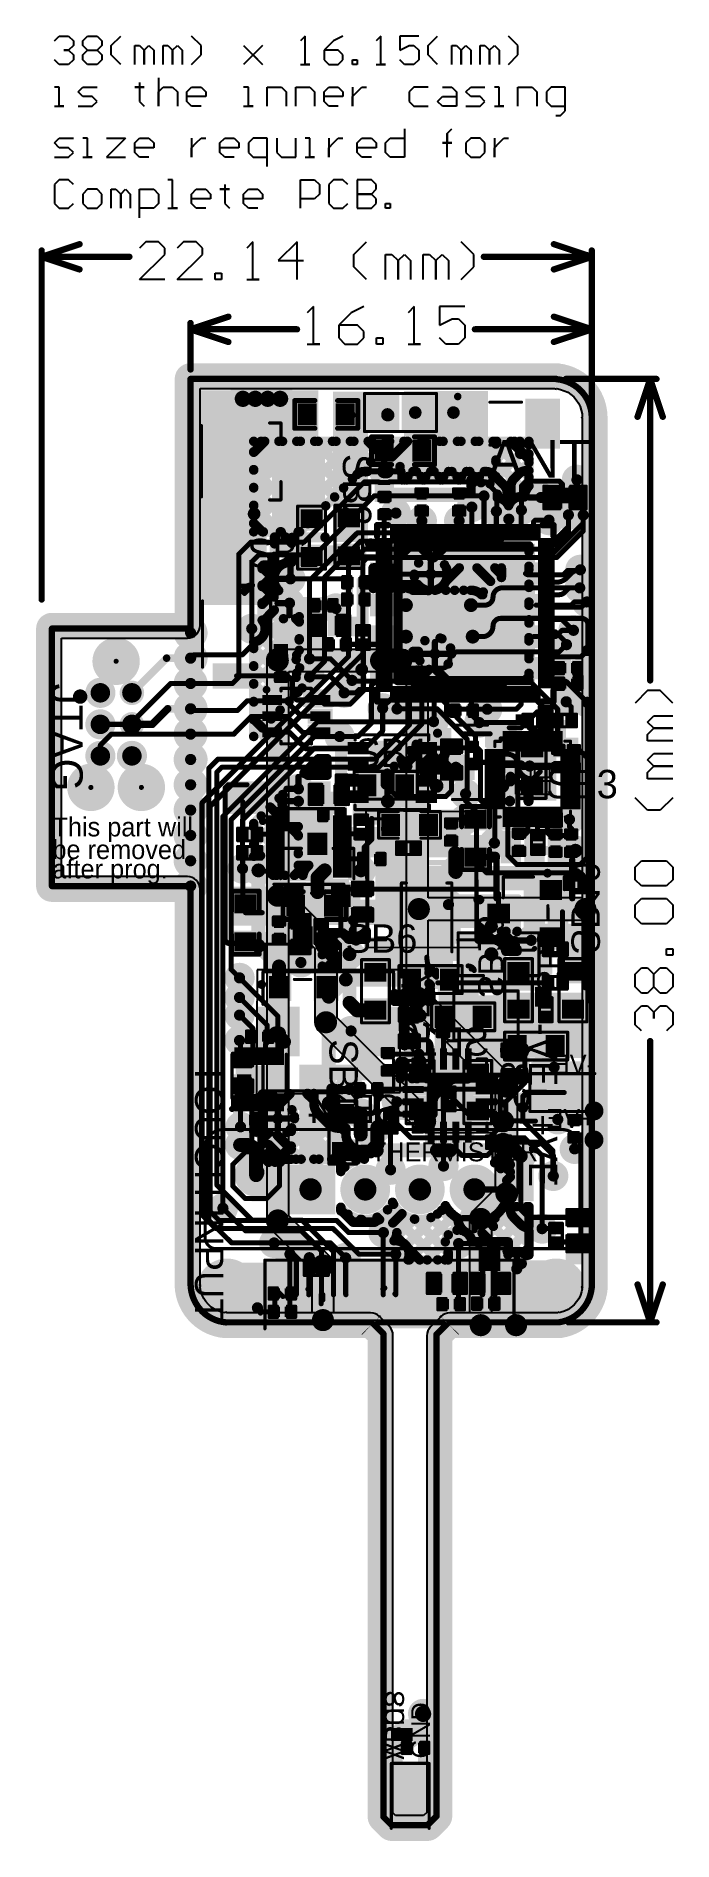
# Model space of a CAD drawing. Header units: millimetres. Extents: x 1.69 to 2.7, y 2.72 to 5.58.
import ezdxf

# ---------------------------------------------------------------- set-up
doc = ezdxf.new("R2010")
doc.units = ezdxf.units.MM
doc.header["$MEASUREMENT"] = 0
for name, color, linetype in [('BottomLayer', 5, 'Continuous'), ('BottomOverlay', 54, 'Continuous'), ('BottomPaste', 16, 'Continuous'), ('BottomSolder', 6, 'Continuous'), ('InternalPlane1', 76, 'Continuous'), ('InternalPlane2', 16, 'Continuous'), ('Mechanical1', 6, 'Continuous'), ('Mechanical2', 216, 'Continuous'), ('MultiLayer', 9, 'Continuous'), ('PadHoleLayer', 156, 'Continuous'), ('TopLayer', 1, 'Continuous'), ('TopOverlay', 2, 'Continuous'), ('TopPaste', 8, 'Continuous'), ('TopSolder', 216, 'Continuous'), ('ViaHoleLayer', 16, 'Continuous')]:
    doc.layers.add(name, color=color, linetype=linetype)

msp = doc.modelspace()

# ---------------------------------------------------------------- texts
at = {"layer": 'BottomOverlay', "text_generation_flag": 2}
for s, height, rotation, p in [('SB10', 0.045, 270, (2.5396, 4.1246)), ('SB13', 0.04, 270, (2.392, 4.0558)), ('SB9', 0.04, 270, (2.4853, 4.064)), ('SB7', 0.045, 270, (2.2699, 3.9813)), ('SB8', 0.045, 270, (2.427, 3.8758)), ('-VE', 0.03, 360, (2.577, 3.9358)), ('SB14', 0.045, 360, (2.2687, 3.8573)), ('+VE', 0.03, 360, (2.577, 3.8498)), ('VBUS', 0.03, 270, (2.244, 2.8482))]:
    msp.add_text(s, height=height, rotation=rotation, dxfattribs=at).set_placement(p)
msp.add_text('SB12', height=0.045, dxfattribs=at).set_placement((2.4097, 3.9644))
at = {"layer": 'TopOverlay'}
for s, height, rotation, p in [('ANT', 0.06, 360, (2.4081, 4.8806)), ('SB2', 0.045, 270, (2.1774, 4.9184)), ('JTAG', 0.05, 270, (1.715, 4.5542)), ('This part will', 0.03, 360, (1.717, 4.3119)), ('be removed', 0.03, 360, (1.717, 4.276)), ('after prog.', 0.03, 360, (1.717, 4.2453)), ('-VE', 0.045, 270, (2.4723, 4.016)), ('SB11', 0.045, 270, (2.1561, 3.9904)), ('TOUCH INPUT', 0.045, 270, (1.9429, 3.9538)), ('+VE', 0.045, 270, (2.4723, 3.8715)), ('THERMISTOR', 0.03, 360, (2.2215, 3.7967)), ('VBUS', 0.03, 90, (2.2743, 2.8478)), ('GND', 0.03, 90, (2.3157, 2.8498))]:
    msp.add_text(s, height=height, rotation=rotation, dxfattribs=at).set_placement(p)
for s, p in [('SB1', (2.0259, 4.7389)), ('SB4', (2.1971, 4.4221)), ('SB3', (2.4994, 4.3724)), ('SB6', (2.1817, 4.1274))]:
    msp.add_text(s, height=0.045, dxfattribs=at).set_placement(p)

# ---------------------------------------------------------------- blocks, each defined once
blk = doc.blocks.new('SOT_23F_B_1')
at = {"layer": 'BottomLayer'}
for points in [[(-0.0531, 0.0236), (-0.0217, 0.0236), (-0.0531, 0.0591), (-0.0217, 0.0591)], [(0.0217, 0.0236), (0.0531, 0.0236), (0.0217, 0.0591), (0.0531, 0.0591)], [(-0.0157, -0.0591), (0.0157, -0.0591), (-0.0157, -0.0236), (0.0157, -0.0236)]]:
    blk.add_solid(points, dxfattribs=at)
at = {"layer": 'BottomOverlay'}
for points, const_width in [([(-0.062, 0.036, 1), (-0.066, 0.036, 1)], 0.01), ([(-0.0685, 0.036, 1), (-0.0635, 0.036, 1)], 0.005), ([(-0.0645, 0.036, 1), (-0.0595, 0.036, 1)], 0.005), ([(-0.0137, 0.0367, 1), (-0.0112, 0.0367, 1)], 0.0025), ([(0.0077, 0.037, 1), (0.0103, 0.037, 1)], 0.0025), ([(-0.0592, 0.014, 1), (-0.0568, 0.014, 1)], 0.0025), ([(0.0568, 0.014, 1), (0.0592, 0.014, 1)], 0.0025), ([(-0.0592, -0.034, 1), (-0.0568, -0.034, 1)], 0.0025), ([(-0.0592, -0.034, 1), (-0.0568, -0.034, 1)], 0.0025), ([(-0.0262, -0.034, 1), (-0.0238, -0.034, 1)], 0.0025), ([(0.0238, -0.034, 1), (0.0262, -0.034, 1)], 0.0025), ([(0.0568, -0.034, 1), (0.0592, -0.034, 1)], 0.0025), ([(0.0568, -0.034, 1), (0.0592, -0.034, 1)], 0.0025)]:
    blk.add_lwpolyline(points, format="xyb", close=True, dxfattribs=dict(at, const_width=const_width))
at = {"layer": 'BottomOverlay', "const_width": 0.005}
for points in [[(-0.0124, 0.0367), (0.009, 0.037)], [(-0.058, -0.034), (-0.058, 0.014)], [(0.058, -0.034), (0.058, 0.014)], [(-0.025, -0.034), (-0.058, -0.034)], [(0.058, -0.034), (0.025, -0.034)]]:
    blk.add_lwpolyline(points, dxfattribs=at)
at = {"layer": 'BottomPaste'}
for points in [[(-0.0531, 0.0236), (-0.0217, 0.0236), (-0.0531, 0.0591), (-0.0217, 0.0591)], [(0.0217, 0.0236), (0.0531, 0.0236), (0.0217, 0.0591), (0.0531, 0.0591)], [(-0.0157, -0.0591), (0.0157, -0.0591), (-0.0157, -0.0236), (0.0157, -0.0236)]]:
    blk.add_solid(points, dxfattribs=at)
at = {"layer": 'BottomSolder'}
for points in [[(-0.0571, 0.0196), (-0.0177, 0.0196), (-0.0571, 0.0631), (-0.0177, 0.0631)], [(0.0177, 0.0196), (0.0571, 0.0196), (0.0177, 0.0631), (0.0571, 0.0631)], [(-0.0197, -0.0631), (0.0197, -0.0631), (-0.0197, -0.0196), (0.0197, -0.0196)]]:
    blk.add_solid(points, dxfattribs=at)
blk = doc.blocks.new('48_SMD_M______2')
at = {"layer": 'TopLayer'}
for points in [[(-0.1193, 0.1152), (-0.1378, 0.1152), (-0.1193, 0.1014), (-0.1378, 0.1014)], [(-0.1014, 0.1193), (-0.1014, 0.1378), (-0.1152, 0.1193), (-0.1152, 0.1378)], [(-0.0817, 0.1193), (-0.0817, 0.1378), (-0.0955, 0.1193), (-0.0955, 0.1378)], [(-0.062, 0.1193), (-0.062, 0.1378), (-0.0758, 0.1193), (-0.0758, 0.1378)], [(-0.0423, 0.1193), (-0.0423, 0.1378), (-0.0561, 0.1193), (-0.0561, 0.1378)], [(-0.0226, 0.1193), (-0.0226, 0.1378), (-0.0364, 0.1193), (-0.0364, 0.1378)], [(-0.003, 0.1193), (-0.003, 0.1378), (-0.0167, 0.1193), (-0.0167, 0.1378)], [(0.0167, 0.1193), (0.0167, 0.1378), (0.003, 0.1193), (0.003, 0.1378)], [(0.0364, 0.1193), (0.0364, 0.1378), (0.0226, 0.1193), (0.0226, 0.1378)], [(0.0561, 0.1193), (0.0561, 0.1378), (0.0423, 0.1193), (0.0423, 0.1378)], [(0.0758, 0.1193), (0.0758, 0.1378), (0.062, 0.1193), (0.062, 0.1378)], [(0.0955, 0.1193), (0.0955, 0.1378), (0.0817, 0.1193), (0.0817, 0.1378)], [(0.1152, 0.1193), (0.1152, 0.1378), (0.1014, 0.1193), (0.1014, 0.1378)], [(0.1193, 0.1014), (0.1378, 0.1014), (0.1193, 0.1152), (0.1378, 0.1152)], [(-0.1193, 0.0955), (-0.1378, 0.0955), (-0.1193, 0.0817), (-0.1378, 0.0817)], [(-0.1063, -0.1063), (0.1063, -0.1063), (-0.1063, 0.1063), (0.1063, 0.1063)], [(0.1193, 0.0817), (0.1378, 0.0817), (0.1193, 0.0955), (0.1378, 0.0955)], [(-0.1193, 0.0758), (-0.1378, 0.0758), (-0.1193, 0.062), (-0.1378, 0.062)], [(0.1193, 0.062), (0.1378, 0.062), (0.1193, 0.0758), (0.1378, 0.0758)], [(-0.1193, 0.0561), (-0.1378, 0.0561), (-0.1193, 0.0423), (-0.1378, 0.0423)], [(-0.1193, 0.0364), (-0.1378, 0.0364), (-0.1193, 0.0226), (-0.1378, 0.0226)], [(0.1193, 0.0423), (0.1378, 0.0423), (0.1193, 0.0561), (0.1378, 0.0561)], [(0.1193, 0.0226), (0.1378, 0.0226), (0.1193, 0.0364), (0.1378, 0.0364)], [(-0.1193, 0.0167), (-0.1378, 0.0167), (-0.1193, 0.003), (-0.1378, 0.003)], [(0.1193, 0.003), (0.1378, 0.003), (0.1193, 0.0167), (0.1378, 0.0167)], [(-0.1193, -0.003), (-0.1378, -0.003), (-0.1193, -0.0167), (-0.1378, -0.0167)], [(-0.1193, -0.0226), (-0.1378, -0.0226), (-0.1193, -0.0364), (-0.1378, -0.0364)], [(0.1193, -0.0167), (0.1378, -0.0167), (0.1193, -0.003), (0.1378, -0.003)], [(0.1193, -0.0364), (0.1378, -0.0364), (0.1193, -0.0226), (0.1378, -0.0226)], [(-0.1193, -0.0423), (-0.1378, -0.0423), (-0.1193, -0.0561), (-0.1378, -0.0561)], [(0.1193, -0.0561), (0.1378, -0.0561), (0.1193, -0.0423), (0.1378, -0.0423)], [(-0.1193, -0.062), (-0.1378, -0.062), (-0.1193, -0.0758), (-0.1378, -0.0758)], [(-0.1193, -0.0817), (-0.1378, -0.0817), (-0.1193, -0.0955), (-0.1378, -0.0955)], [(0.1193, -0.0758), (0.1378, -0.0758), (0.1193, -0.062), (0.1378, -0.062)], [(0.1193, -0.0955), (0.1378, -0.0955), (0.1193, -0.0817), (0.1378, -0.0817)], [(-0.1193, -0.1014), (-0.1378, -0.1014), (-0.1193, -0.1152), (-0.1378, -0.1152)], [(0.1193, -0.1152), (0.1378, -0.1152), (0.1193, -0.1014), (0.1378, -0.1014)], [(-0.1152, -0.1193), (-0.1152, -0.1378), (-0.1014, -0.1193), (-0.1014, -0.1378)], [(-0.0955, -0.1193), (-0.0955, -0.1378), (-0.0817, -0.1193), (-0.0817, -0.1378)], [(-0.0758, -0.1193), (-0.0758, -0.1378), (-0.062, -0.1193), (-0.062, -0.1378)], [(-0.0561, -0.1193), (-0.0561, -0.1378), (-0.0423, -0.1193), (-0.0423, -0.1378)], [(-0.0364, -0.1193), (-0.0364, -0.1378), (-0.0226, -0.1193), (-0.0226, -0.1378)], [(-0.0167, -0.1193), (-0.0167, -0.1378), (-0.003, -0.1193), (-0.003, -0.1378)], [(0.003, -0.1193), (0.003, -0.1378), (0.0167, -0.1193), (0.0167, -0.1378)], [(0.0226, -0.1193), (0.0226, -0.1378), (0.0364, -0.1193), (0.0364, -0.1378)], [(0.0423, -0.1193), (0.0423, -0.1378), (0.0561, -0.1193), (0.0561, -0.1378)], [(0.062, -0.1193), (0.062, -0.1378), (0.0758, -0.1193), (0.0758, -0.1378)], [(0.0817, -0.1193), (0.0817, -0.1378), (0.0955, -0.1193), (0.0955, -0.1378)], [(0.1014, -0.1193), (0.1014, -0.1378), (0.1152, -0.1193), (0.1152, -0.1378)]]:
    blk.add_solid(points, dxfattribs=at)
at = {"layer": 'TopOverlay', "const_width": 0.01}
for points in [[(-0.1398, 0.1398), (-0.1224, 0.1398)], [(-0.1398, 0.1224), (-0.1398, 0.1398)], [(0.1224, 0.1398), (0.1398, 0.1398)], [(0.1398, 0.1224), (0.1398, 0.1398)], [(-0.1398, -0.1398), (-0.1398, -0.1224)], [(-0.1398, -0.1398), (-0.1224, -0.1398)], [(0.1224, -0.1398), (0.1398, -0.1398)], [(0.1398, -0.1398), (0.1398, -0.1224)]]:
    blk.add_lwpolyline(points, dxfattribs=at)
at = {"layer": 'TopOverlay'}
for points, const_width in [([(-0.1423, 0.1398, 1), (-0.1373, 0.1398, 1)], 0.005), ([(-0.1423, 0.1398, 1), (-0.1373, 0.1398, 1)], 0.005), ([(-0.1249, 0.1398, 1), (-0.1199, 0.1398, 1)], 0.005), ([(0.1199, 0.1398, 1), (0.1249, 0.1398, 1)], 0.005), ([(0.1373, 0.1398, 1), (0.1423, 0.1398, 1)], 0.005), ([(0.1373, 0.1398, 1), (0.1423, 0.1398, 1)], 0.005), ([(-0.1461, 0.11, 1), (-0.1539, 0.11, 1)], 0.01), ([(-0.1564, 0.11, 1), (-0.1514, 0.11, 1)], 0.005), ([(-0.1486, 0.11, 1), (-0.1436, 0.11, 1)], 0.005), ([(-0.1423, 0.1224, 1), (-0.1373, 0.1224, 1)], 0.005), ([(0.1373, 0.1224, 1), (0.1423, 0.1224, 1)], 0.005), ([(-0.1423, -0.1224, 1), (-0.1373, -0.1224, 1)], 0.005), ([(-0.1423, -0.1398, 1), (-0.1373, -0.1398, 1)], 0.005), ([(-0.1423, -0.1398, 1), (-0.1373, -0.1398, 1)], 0.005), ([(-0.1249, -0.1398, 1), (-0.1199, -0.1398, 1)], 0.005), ([(0.1199, -0.1398, 1), (0.1249, -0.1398, 1)], 0.005), ([(0.1373, -0.1224, 1), (0.1423, -0.1224, 1)], 0.005), ([(0.1373, -0.1398, 1), (0.1423, -0.1398, 1)], 0.005), ([(0.1373, -0.1398, 1), (0.1423, -0.1398, 1)], 0.005)]:
    blk.add_lwpolyline(points, format="xyb", close=True, dxfattribs=dict(at, const_width=const_width))
at = {"layer": 'TopPaste'}
for points in [[(-0.1193, 0.1152), (-0.1378, 0.1152), (-0.1193, 0.1014), (-0.1378, 0.1014)], [(-0.1014, 0.1193), (-0.1014, 0.1378), (-0.1152, 0.1193), (-0.1152, 0.1378)], [(-0.0817, 0.1193), (-0.0817, 0.1378), (-0.0955, 0.1193), (-0.0955, 0.1378)], [(-0.062, 0.1193), (-0.062, 0.1378), (-0.0758, 0.1193), (-0.0758, 0.1378)], [(-0.0423, 0.1193), (-0.0423, 0.1378), (-0.0561, 0.1193), (-0.0561, 0.1378)], [(-0.0226, 0.1193), (-0.0226, 0.1378), (-0.0364, 0.1193), (-0.0364, 0.1378)], [(-0.003, 0.1193), (-0.003, 0.1378), (-0.0167, 0.1193), (-0.0167, 0.1378)], [(0.0167, 0.1193), (0.0167, 0.1378), (0.003, 0.1193), (0.003, 0.1378)], [(0.0364, 0.1193), (0.0364, 0.1378), (0.0226, 0.1193), (0.0226, 0.1378)], [(0.0561, 0.1193), (0.0561, 0.1378), (0.0423, 0.1193), (0.0423, 0.1378)], [(0.0758, 0.1193), (0.0758, 0.1378), (0.062, 0.1193), (0.062, 0.1378)], [(0.0955, 0.1193), (0.0955, 0.1378), (0.0817, 0.1193), (0.0817, 0.1378)], [(0.1152, 0.1193), (0.1152, 0.1378), (0.1014, 0.1193), (0.1014, 0.1378)], [(0.1193, 0.1014), (0.1378, 0.1014), (0.1193, 0.1152), (0.1378, 0.1152)], [(-0.1193, 0.0955), (-0.1378, 0.0955), (-0.1193, 0.0817), (-0.1378, 0.0817)], [(0.1193, 0.0817), (0.1378, 0.0817), (0.1193, 0.0955), (0.1378, 0.0955)], [(-0.1193, 0.0758), (-0.1378, 0.0758), (-0.1193, 0.062), (-0.1378, 0.062)], [(0.1193, 0.062), (0.1378, 0.062), (0.1193, 0.0758), (0.1378, 0.0758)], [(-0.1193, 0.0561), (-0.1378, 0.0561), (-0.1193, 0.0423), (-0.1378, 0.0423)], [(-0.1193, 0.0364), (-0.1378, 0.0364), (-0.1193, 0.0226), (-0.1378, 0.0226)], [(0.1193, 0.0423), (0.1378, 0.0423), (0.1193, 0.0561), (0.1378, 0.0561)], [(0.1193, 0.0226), (0.1378, 0.0226), (0.1193, 0.0364), (0.1378, 0.0364)], [(-0.1193, 0.0167), (-0.1378, 0.0167), (-0.1193, 0.003), (-0.1378, 0.003)], [(0.1193, 0.003), (0.1378, 0.003), (0.1193, 0.0167), (0.1378, 0.0167)], [(-0.1193, -0.003), (-0.1378, -0.003), (-0.1193, -0.0167), (-0.1378, -0.0167)], [(-0.1193, -0.0226), (-0.1378, -0.0226), (-0.1193, -0.0364), (-0.1378, -0.0364)], [(0.1193, -0.0167), (0.1378, -0.0167), (0.1193, -0.003), (0.1378, -0.003)], [(0.1193, -0.0364), (0.1378, -0.0364), (0.1193, -0.0226), (0.1378, -0.0226)], [(-0.1193, -0.0423), (-0.1378, -0.0423), (-0.1193, -0.0561), (-0.1378, -0.0561)], [(0.1193, -0.0561), (0.1378, -0.0561), (0.1193, -0.0423), (0.1378, -0.0423)], [(-0.1193, -0.062), (-0.1378, -0.062), (-0.1193, -0.0758), (-0.1378, -0.0758)], [(-0.1193, -0.0817), (-0.1378, -0.0817), (-0.1193, -0.0955), (-0.1378, -0.0955)], [(0.1193, -0.0758), (0.1378, -0.0758), (0.1193, -0.062), (0.1378, -0.062)], [(0.1193, -0.0955), (0.1378, -0.0955), (0.1193, -0.0817), (0.1378, -0.0817)], [(-0.1193, -0.1014), (-0.1378, -0.1014), (-0.1193, -0.1152), (-0.1378, -0.1152)], [(0.1193, -0.1152), (0.1378, -0.1152), (0.1193, -0.1014), (0.1378, -0.1014)], [(-0.1152, -0.1193), (-0.1152, -0.1378), (-0.1014, -0.1193), (-0.1014, -0.1378)], [(-0.0955, -0.1193), (-0.0955, -0.1378), (-0.0817, -0.1193), (-0.0817, -0.1378)], [(-0.0758, -0.1193), (-0.0758, -0.1378), (-0.062, -0.1193), (-0.062, -0.1378)], [(-0.0561, -0.1193), (-0.0561, -0.1378), (-0.0423, -0.1193), (-0.0423, -0.1378)], [(-0.0364, -0.1193), (-0.0364, -0.1378), (-0.0226, -0.1193), (-0.0226, -0.1378)], [(-0.0167, -0.1193), (-0.0167, -0.1378), (-0.003, -0.1193), (-0.003, -0.1378)], [(0.003, -0.1193), (0.003, -0.1378), (0.0167, -0.1193), (0.0167, -0.1378)], [(0.0226, -0.1193), (0.0226, -0.1378), (0.0364, -0.1193), (0.0364, -0.1378)], [(0.0423, -0.1193), (0.0423, -0.1378), (0.0561, -0.1193), (0.0561, -0.1378)], [(0.062, -0.1193), (0.062, -0.1378), (0.0758, -0.1193), (0.0758, -0.1378)], [(0.0817, -0.1193), (0.0817, -0.1378), (0.0955, -0.1193), (0.0955, -0.1378)], [(0.1014, -0.1193), (0.1014, -0.1378), (0.1152, -0.1193), (0.1152, -0.1378)]]:
    blk.add_solid(points, dxfattribs=at)
at = {"layer": 'TopSolder'}
for points in [[(-0.1153, 0.1192), (-0.1418, 0.1192), (-0.1153, 0.0974), (-0.1418, 0.0974)], [(-0.0974, 0.1153), (-0.0974, 0.1418), (-0.1192, 0.1153), (-0.1192, 0.1418)], [(-0.0777, 0.1153), (-0.0777, 0.1418), (-0.0995, 0.1153), (-0.0995, 0.1418)], [(-0.058, 0.1153), (-0.058, 0.1418), (-0.0798, 0.1153), (-0.0798, 0.1418)], [(-0.0383, 0.1153), (-0.0383, 0.1418), (-0.0601, 0.1153), (-0.0601, 0.1418)], [(-0.0186, 0.1153), (-0.0186, 0.1418), (-0.0404, 0.1153), (-0.0404, 0.1418)], [(0.001, 0.1153), (0.001, 0.1418), (-0.0207, 0.1153), (-0.0207, 0.1418)], [(0.0207, 0.1153), (0.0207, 0.1418), (-0.001, 0.1153), (-0.001, 0.1418)], [(0.0404, 0.1153), (0.0404, 0.1418), (0.0186, 0.1153), (0.0186, 0.1418)], [(0.0601, 0.1153), (0.0601, 0.1418), (0.0383, 0.1153), (0.0383, 0.1418)], [(0.0798, 0.1153), (0.0798, 0.1418), (0.058, 0.1153), (0.058, 0.1418)], [(0.0995, 0.1153), (0.0995, 0.1418), (0.0777, 0.1153), (0.0777, 0.1418)], [(0.1192, 0.1153), (0.1192, 0.1418), (0.0974, 0.1153), (0.0974, 0.1418)], [(0.1153, 0.0974), (0.1418, 0.0974), (0.1153, 0.1192), (0.1418, 0.1192)], [(-0.1153, 0.0995), (-0.1418, 0.0995), (-0.1153, 0.0777), (-0.1418, 0.0777)], [(-0.1103, -0.1103), (0.1103, -0.1103), (-0.1103, 0.1103), (0.1103, 0.1103)], [(0.1153, 0.0777), (0.1418, 0.0777), (0.1153, 0.0995), (0.1418, 0.0995)], [(-0.1153, 0.0798), (-0.1418, 0.0798), (-0.1153, 0.058), (-0.1418, 0.058)], [(-0.1153, 0.0601), (-0.1418, 0.0601), (-0.1153, 0.0383), (-0.1418, 0.0383)], [(0.1153, 0.058), (0.1418, 0.058), (0.1153, 0.0798), (0.1418, 0.0798)], [(0.1153, 0.0383), (0.1418, 0.0383), (0.1153, 0.0601), (0.1418, 0.0601)], [(-0.1153, 0.0404), (-0.1418, 0.0404), (-0.1153, 0.0186), (-0.1418, 0.0186)], [(0.1153, 0.0186), (0.1418, 0.0186), (0.1153, 0.0404), (0.1418, 0.0404)], [(-0.1153, 0.0207), (-0.1418, 0.0207), (-0.1153, -0.001), (-0.1418, -0.001)], [(-0.1153, 0.001), (-0.1418, 0.001), (-0.1153, -0.0207), (-0.1418, -0.0207)], [(0.1153, -0.001), (0.1418, -0.001), (0.1153, 0.0207), (0.1418, 0.0207)], [(0.1153, -0.0207), (0.1418, -0.0207), (0.1153, 0.001), (0.1418, 0.001)], [(-0.1153, -0.0186), (-0.1418, -0.0186), (-0.1153, -0.0404), (-0.1418, -0.0404)], [(0.1153, -0.0404), (0.1418, -0.0404), (0.1153, -0.0186), (0.1418, -0.0186)], [(-0.1153, -0.0383), (-0.1418, -0.0383), (-0.1153, -0.0601), (-0.1418, -0.0601)], [(0.1153, -0.0601), (0.1418, -0.0601), (0.1153, -0.0383), (0.1418, -0.0383)], [(-0.1153, -0.058), (-0.1418, -0.058), (-0.1153, -0.0798), (-0.1418, -0.0798)], [(-0.1153, -0.0777), (-0.1418, -0.0777), (-0.1153, -0.0995), (-0.1418, -0.0995)], [(0.1153, -0.0798), (0.1418, -0.0798), (0.1153, -0.058), (0.1418, -0.058)], [(0.1153, -0.0995), (0.1418, -0.0995), (0.1153, -0.0777), (0.1418, -0.0777)], [(-0.1153, -0.0974), (-0.1418, -0.0974), (-0.1153, -0.1192), (-0.1418, -0.1192)], [(0.1153, -0.1192), (0.1418, -0.1192), (0.1153, -0.0974), (0.1418, -0.0974)], [(-0.1192, -0.1153), (-0.1192, -0.1418), (-0.0974, -0.1153), (-0.0974, -0.1418)], [(-0.0995, -0.1153), (-0.0995, -0.1418), (-0.0777, -0.1153), (-0.0777, -0.1418)], [(-0.0798, -0.1153), (-0.0798, -0.1418), (-0.058, -0.1153), (-0.058, -0.1418)], [(-0.0601, -0.1153), (-0.0601, -0.1418), (-0.0383, -0.1153), (-0.0383, -0.1418)], [(-0.0404, -0.1153), (-0.0404, -0.1418), (-0.0186, -0.1153), (-0.0186, -0.1418)], [(-0.0207, -0.1153), (-0.0207, -0.1418), (0.001, -0.1153), (0.001, -0.1418)], [(-0.001, -0.1153), (-0.001, -0.1418), (0.0207, -0.1153), (0.0207, -0.1418)], [(0.0186, -0.1153), (0.0186, -0.1418), (0.0404, -0.1153), (0.0404, -0.1418)], [(0.0383, -0.1153), (0.0383, -0.1418), (0.0601, -0.1153), (0.0601, -0.1418)], [(0.058, -0.1153), (0.058, -0.1418), (0.0798, -0.1153), (0.0798, -0.1418)], [(0.0777, -0.1153), (0.0777, -0.1418), (0.0995, -0.1153), (0.0995, -0.1418)], [(0.0974, -0.1153), (0.0974, -0.1418), (0.1192, -0.1153), (0.1192, -0.1418)]]:
    blk.add_solid(points, dxfattribs=at)
blk = doc.blocks.new('R___0201_3')
at = {"layer": 'TopLayer'}
for points in [[(-0.0161, -0.0073), (-0.0055, -0.0073), (-0.0161, 0.0073), (-0.0055, 0.0073)], [(0.0055, -0.0073), (0.0161, -0.0073), (0.0055, 0.0073), (0.0161, 0.0073)]]:
    blk.add_solid(points, dxfattribs=at)
at = {"layer": 'TopOverlay', "const_width": 0.005}
for points in [[(0.019, 0.01), (-0.019, 0.01)], [(-0.019, -0.01), (-0.019, 0.01)], [(0.019, -0.01), (0.019, 0.01)], [(0.019, -0.01), (-0.019, -0.01)]]:
    blk.add_lwpolyline(points, dxfattribs=at)
at = {"layer": 'TopOverlay', "const_width": 0.0025}
for points in [[(-0.0203, 0.01, 1), (-0.0177, 0.01, 1)], [(-0.0203, 0.01, 1), (-0.0177, 0.01, 1)], [(0.0177, 0.01, 1), (0.0203, 0.01, 1)], [(0.0177, 0.01, 1), (0.0203, 0.01, 1)], [(-0.0203, -0.01, 1), (-0.0177, -0.01, 1)], [(-0.0203, -0.01, 1), (-0.0177, -0.01, 1)], [(0.0177, -0.01, 1), (0.0203, -0.01, 1)], [(0.0177, -0.01, 1), (0.0203, -0.01, 1)]]:
    blk.add_lwpolyline(points, format="xyb", close=True, dxfattribs=at)
at = {"layer": 'TopPaste'}
for points in [[(-0.0161, -0.0073), (-0.0055, -0.0073), (-0.0161, 0.0073), (-0.0055, 0.0073)], [(0.0055, -0.0073), (0.0161, -0.0073), (0.0055, 0.0073), (0.0161, 0.0073)]]:
    blk.add_solid(points, dxfattribs=at)
at = {"layer": 'TopSolder'}
for points in [[(-0.0201, -0.0113), (-0.0015, -0.0113), (-0.0201, 0.0113), (-0.0015, 0.0113)], [(0.0015, -0.0113), (0.0201, -0.0113), (0.0015, 0.0113), (0.0201, 0.0113)]]:
    blk.add_solid(points, dxfattribs=at)
blk = doc.blocks.new('R___0201_4')
at = {"layer": 'TopLayer'}
for points in [[(-0.0161, -0.0073), (-0.0055, -0.0073), (-0.0161, 0.0073), (-0.0055, 0.0073)], [(0.0055, -0.0073), (0.0161, -0.0073), (0.0055, 0.0073), (0.0161, 0.0073)]]:
    blk.add_solid(points, dxfattribs=at)
at = {"layer": 'TopOverlay', "const_width": 0.005}
for points in [[(-0.019, -0.01), (-0.019, 0.01)], [(-0.019, 0.01), (0.019, 0.01)], [(0.019, -0.01), (0.019, 0.01)], [(-0.019, -0.01), (0.019, -0.01)]]:
    blk.add_lwpolyline(points, dxfattribs=at)
at = {"layer": 'TopOverlay', "const_width": 0.0025}
for points in [[(-0.0203, 0.01, 1), (-0.0177, 0.01, 1)], [(-0.0203, 0.01, 1), (-0.0177, 0.01, 1)], [(0.0177, 0.01, 1), (0.0203, 0.01, 1)], [(0.0177, 0.01, 1), (0.0203, 0.01, 1)], [(-0.0203, -0.01, 1), (-0.0177, -0.01, 1)], [(-0.0203, -0.01, 1), (-0.0177, -0.01, 1)], [(0.0177, -0.01, 1), (0.0203, -0.01, 1)], [(0.0177, -0.01, 1), (0.0203, -0.01, 1)]]:
    blk.add_lwpolyline(points, format="xyb", close=True, dxfattribs=at)
at = {"layer": 'TopPaste'}
for points in [[(-0.0161, -0.0073), (-0.0055, -0.0073), (-0.0161, 0.0073), (-0.0055, 0.0073)], [(0.0055, -0.0073), (0.0161, -0.0073), (0.0055, 0.0073), (0.0161, 0.0073)]]:
    blk.add_solid(points, dxfattribs=at)
at = {"layer": 'TopSolder'}
for points in [[(-0.0201, -0.0113), (-0.0015, -0.0113), (-0.0201, 0.0113), (-0.0015, 0.0113)], [(0.0015, -0.0113), (0.0201, -0.0113), (0.0015, 0.0113), (0.0201, 0.0113)]]:
    blk.add_solid(points, dxfattribs=at)
blk = doc.blocks.new('R___0201_B_5')
at = {"layer": 'BottomLayer'}
for points in [[(-0.0161, -0.0073), (-0.0055, -0.0073), (-0.0161, 0.0073), (-0.0055, 0.0073)], [(0.0055, -0.0073), (0.0161, -0.0073), (0.0055, 0.0073), (0.0161, 0.0073)]]:
    blk.add_solid(points, dxfattribs=at)
at = {"layer": 'BottomOverlay', "const_width": 0.005}
for points in [[(-0.019, -0.01), (-0.019, 0.01)], [(-0.019, 0.01), (0.019, 0.01)], [(0.019, -0.01), (0.019, 0.01)], [(-0.019, -0.01), (0.019, -0.01)]]:
    blk.add_lwpolyline(points, dxfattribs=at)
at = {"layer": 'BottomOverlay', "const_width": 0.0025}
for points in [[(-0.0203, 0.01, 1), (-0.0177, 0.01, 1)], [(-0.0203, 0.01, 1), (-0.0177, 0.01, 1)], [(0.0177, 0.01, 1), (0.0203, 0.01, 1)], [(0.0177, 0.01, 1), (0.0203, 0.01, 1)], [(-0.0203, -0.01, 1), (-0.0177, -0.01, 1)], [(-0.0203, -0.01, 1), (-0.0177, -0.01, 1)], [(0.0177, -0.01, 1), (0.0203, -0.01, 1)], [(0.0177, -0.01, 1), (0.0203, -0.01, 1)]]:
    blk.add_lwpolyline(points, format="xyb", close=True, dxfattribs=at)
at = {"layer": 'BottomPaste'}
for points in [[(-0.0161, -0.0073), (-0.0055, -0.0073), (-0.0161, 0.0073), (-0.0055, 0.0073)], [(0.0055, -0.0073), (0.0161, -0.0073), (0.0055, 0.0073), (0.0161, 0.0073)]]:
    blk.add_solid(points, dxfattribs=at)
at = {"layer": 'BottomSolder'}
for points in [[(-0.0201, -0.0113), (-0.0015, -0.0113), (-0.0201, 0.0113), (-0.0015, 0.0113)], [(0.0015, -0.0113), (0.0201, -0.0113), (0.0015, 0.0113), (0.0201, 0.0113)]]:
    blk.add_solid(points, dxfattribs=at)
blk = doc.blocks.new('C__0603_6')
at = {"layer": 'TopLayer'}
for points in [[(-0.045, 0.0175), (-0.045, -0.0175), (-0.015, 0.0175), (-0.015, -0.0175)], [(0.015, 0.0175), (0.015, -0.0175), (0.045, 0.0175), (0.045, -0.0175)]]:
    blk.add_solid(points, dxfattribs=at)
at = {"layer": 'TopOverlay', "const_width": 0.005}
for points in [[(-0.049, 0.021), (-0.018, 0.021)], [(-0.049, -0.021), (-0.049, 0.021)], [(0.018, 0.021), (0.049, 0.021)], [(0.049, -0.021), (0.049, 0.021)], [(-0.049, -0.021), (-0.018, -0.021)], [(0.018, -0.021), (0.049, -0.021)]]:
    blk.add_lwpolyline(points, dxfattribs=at)
at = {"layer": 'TopOverlay', "const_width": 0.0025}
for points in [[(-0.0503, 0.021, 1), (-0.0478, 0.021, 1)], [(-0.0503, 0.021, 1), (-0.0478, 0.021, 1)], [(-0.0192, 0.021, 1), (-0.0168, 0.021, 1)], [(0.0168, 0.021, 1), (0.0192, 0.021, 1)], [(0.0478, 0.021, 1), (0.0503, 0.021, 1)], [(0.0478, 0.021, 1), (0.0503, 0.021, 1)], [(-0.0503, -0.021, 1), (-0.0478, -0.021, 1)], [(-0.0503, -0.021, 1), (-0.0478, -0.021, 1)], [(-0.0192, -0.021, 1), (-0.0168, -0.021, 1)], [(0.0168, -0.021, 1), (0.0192, -0.021, 1)], [(0.0478, -0.021, 1), (0.0503, -0.021, 1)], [(0.0478, -0.021, 1), (0.0503, -0.021, 1)]]:
    blk.add_lwpolyline(points, format="xyb", close=True, dxfattribs=at)
at = {"layer": 'TopPaste'}
for points in [[(-0.045, 0.0175), (-0.045, -0.0175), (-0.015, 0.0175), (-0.015, -0.0175)], [(0.015, 0.0175), (0.015, -0.0175), (0.045, 0.0175), (0.045, -0.0175)]]:
    blk.add_solid(points, dxfattribs=at)
at = {"layer": 'TopSolder'}
for points in [[(-0.0474, 0.0199), (-0.0474, -0.0199), (-0.0126, 0.0199), (-0.0126, -0.0199)], [(0.0126, 0.0199), (0.0126, -0.0199), (0.0474, 0.0199), (0.0474, -0.0199)]]:
    blk.add_solid(points, dxfattribs=at)
blk = doc.blocks.new('SOT_23F_B_7')
at = {"layer": 'BottomLayer'}
for points in [[(-0.0531, 0.0236), (-0.0217, 0.0236), (-0.0531, 0.0591), (-0.0217, 0.0591)], [(0.0217, 0.0236), (0.0531, 0.0236), (0.0217, 0.0591), (0.0531, 0.0591)], [(-0.0157, -0.0591), (0.0157, -0.0591), (-0.0157, -0.0236), (0.0157, -0.0236)]]:
    blk.add_solid(points, dxfattribs=at)
at = {"layer": 'BottomOverlay'}
for points, const_width in [([(-0.062, 0.036, 1), (-0.066, 0.036, 1)], 0.01), ([(-0.0685, 0.036, 1), (-0.0635, 0.036, 1)], 0.005), ([(-0.0645, 0.036, 1), (-0.0595, 0.036, 1)], 0.005), ([(-0.0137, 0.0367, 1), (-0.0112, 0.0367, 1)], 0.0025), ([(0.0077, 0.037, 1), (0.0103, 0.037, 1)], 0.0025), ([(-0.0592, 0.014, 1), (-0.0568, 0.014, 1)], 0.0025), ([(0.0568, 0.014, 1), (0.0592, 0.014, 1)], 0.0025), ([(-0.0592, -0.034, 1), (-0.0568, -0.034, 1)], 0.0025), ([(-0.0592, -0.034, 1), (-0.0568, -0.034, 1)], 0.0025), ([(-0.0262, -0.034, 1), (-0.0238, -0.034, 1)], 0.0025), ([(0.0238, -0.034, 1), (0.0262, -0.034, 1)], 0.0025), ([(0.0568, -0.034, 1), (0.0592, -0.034, 1)], 0.0025), ([(0.0568, -0.034, 1), (0.0592, -0.034, 1)], 0.0025)]:
    blk.add_lwpolyline(points, format="xyb", close=True, dxfattribs=dict(at, const_width=const_width))
at = {"layer": 'BottomOverlay', "const_width": 0.005}
for points in [[(0.009, 0.037), (-0.0124, 0.0367)], [(-0.058, 0.014), (-0.058, -0.034)], [(0.058, 0.014), (0.058, -0.034)], [(-0.025, -0.034), (-0.058, -0.034)], [(0.058, -0.034), (0.025, -0.034)]]:
    blk.add_lwpolyline(points, dxfattribs=at)
at = {"layer": 'BottomPaste'}
for points in [[(-0.0531, 0.0236), (-0.0217, 0.0236), (-0.0531, 0.0591), (-0.0217, 0.0591)], [(0.0217, 0.0236), (0.0531, 0.0236), (0.0217, 0.0591), (0.0531, 0.0591)], [(-0.0157, -0.0591), (0.0157, -0.0591), (-0.0157, -0.0236), (0.0157, -0.0236)]]:
    blk.add_solid(points, dxfattribs=at)
at = {"layer": 'BottomSolder'}
for points in [[(-0.0571, 0.0196), (-0.0177, 0.0196), (-0.0571, 0.0631), (-0.0177, 0.0631)], [(0.0177, 0.0196), (0.0571, 0.0196), (0.0177, 0.0631), (0.0571, 0.0631)], [(-0.0197, -0.0631), (0.0197, -0.0631), (-0.0197, -0.0196), (0.0197, -0.0196)]]:
    blk.add_solid(points, dxfattribs=at)
blk = doc.blocks.new('R___0201_B_8')
at = {"layer": 'BottomLayer'}
for points in [[(-0.0161, -0.0073), (-0.0055, -0.0073), (-0.0161, 0.0073), (-0.0055, 0.0073)], [(0.0055, -0.0073), (0.0161, -0.0073), (0.0055, 0.0073), (0.0161, 0.0073)]]:
    blk.add_solid(points, dxfattribs=at)
at = {"layer": 'BottomOverlay', "const_width": 0.005}
for points in [[(-0.019, 0.01), (-0.019, -0.01)], [(-0.019, 0.01), (0.019, 0.01)], [(0.019, 0.01), (0.019, -0.01)], [(-0.019, -0.01), (0.019, -0.01)]]:
    blk.add_lwpolyline(points, dxfattribs=at)
at = {"layer": 'BottomOverlay', "const_width": 0.0025}
for points in [[(-0.0203, 0.01, 1), (-0.0177, 0.01, 1)], [(-0.0203, 0.01, 1), (-0.0177, 0.01, 1)], [(0.0177, 0.01, 1), (0.0203, 0.01, 1)], [(0.0177, 0.01, 1), (0.0203, 0.01, 1)], [(-0.0203, -0.01, 1), (-0.0177, -0.01, 1)], [(-0.0203, -0.01, 1), (-0.0177, -0.01, 1)], [(0.0177, -0.01, 1), (0.0203, -0.01, 1)], [(0.0177, -0.01, 1), (0.0203, -0.01, 1)]]:
    blk.add_lwpolyline(points, format="xyb", close=True, dxfattribs=at)
at = {"layer": 'BottomPaste'}
for points in [[(-0.0161, -0.0073), (-0.0055, -0.0073), (-0.0161, 0.0073), (-0.0055, 0.0073)], [(0.0055, -0.0073), (0.0161, -0.0073), (0.0055, 0.0073), (0.0161, 0.0073)]]:
    blk.add_solid(points, dxfattribs=at)
at = {"layer": 'BottomSolder'}
for points in [[(-0.0201, -0.0113), (-0.0015, -0.0113), (-0.0201, 0.0113), (-0.0015, 0.0113)], [(0.0015, -0.0113), (0.0201, -0.0113), (0.0015, 0.0113), (0.0201, 0.0113)]]:
    blk.add_solid(points, dxfattribs=at)
blk = doc.blocks.new('3_P___FPC_B_9')
at = {"layer": 'BottomLayer'}
for points in [[(-0.0266, 0.0492), (-0.0266, -0.0492), (-0.0128, 0.0492), (-0.0128, -0.0492)], [(-0.0069, 0.0492), (-0.0069, -0.0492), (0.0069, 0.0492), (0.0069, -0.0492)], [(0.0128, 0.0492), (0.0128, -0.0492), (0.0266, 0.0492), (0.0266, -0.0492)]]:
    blk.add_solid(points, dxfattribs=at)
at = {"layer": 'BottomOverlay', "const_width": 0.005}
for points in [[(-0.03, 0.049), (-0.03, -0.054)], [(0.03, 0.049), (0.03, -0.054)], [(0.03, -0.054), (-0.03, -0.054)]]:
    blk.add_lwpolyline(points, dxfattribs=at)
at = {"layer": 'BottomOverlay', "const_width": 0.0025}
for points in [[(-0.0312, 0.049, 1), (-0.0288, 0.049, 1)], [(0.0288, 0.049, 1), (0.0312, 0.049, 1)], [(-0.0312, -0.054, 1), (-0.0288, -0.054, 1)], [(-0.0312, -0.054, 1), (-0.0288, -0.054, 1)], [(0.0288, -0.054, 1), (0.0312, -0.054, 1)], [(0.0288, -0.054, 1), (0.0312, -0.054, 1)]]:
    blk.add_lwpolyline(points, format="xyb", close=True, dxfattribs=at)
at = {"layer": 'BottomPaste'}
for points in [[(-0.0266, 0.0492), (-0.0266, -0.0492), (-0.0128, 0.0492), (-0.0128, -0.0492)], [(-0.0069, 0.0492), (-0.0069, -0.0492), (0.0069, 0.0492), (0.0069, -0.0492)], [(0.0128, 0.0492), (0.0128, -0.0492), (0.0266, 0.0492), (0.0266, -0.0492)]]:
    blk.add_solid(points, dxfattribs=at)
at = {"layer": 'BottomSolder'}
for points in [[(-0.0306, 0.0532), (-0.0306, -0.0532), (-0.0088, 0.0532), (-0.0088, -0.0532)], [(-0.0109, 0.0532), (-0.0109, -0.0532), (0.0109, 0.0532), (0.0109, -0.0532)], [(0.0088, 0.0532), (0.0088, -0.0532), (0.0306, 0.0532), (0.0306, -0.0532)]]:
    blk.add_solid(points, dxfattribs=at)
blk = doc.blocks.new('3_P___FPC_B_10')
at = {"layer": 'BottomLayer'}
for points in [[(-0.0266, 0.0492), (-0.0266, -0.0492), (-0.0128, 0.0492), (-0.0128, -0.0492)], [(-0.0069, 0.0492), (-0.0069, -0.0492), (0.0069, 0.0492), (0.0069, -0.0492)], [(0.0128, 0.0492), (0.0128, -0.0492), (0.0266, 0.0492), (0.0266, -0.0492)]]:
    blk.add_solid(points, dxfattribs=at)
at = {"layer": 'BottomOverlay', "const_width": 0.005}
for points in [[(-0.03, -0.054), (-0.03, 0.049)], [(0.03, -0.054), (0.03, 0.049)], [(0.03, -0.054), (-0.03, -0.054)]]:
    blk.add_lwpolyline(points, dxfattribs=at)
at = {"layer": 'BottomOverlay', "const_width": 0.0025}
for points in [[(-0.0312, 0.049, 1), (-0.0288, 0.049, 1)], [(0.0288, 0.049, 1), (0.0312, 0.049, 1)], [(-0.0312, -0.054, 1), (-0.0288, -0.054, 1)], [(-0.0312, -0.054, 1), (-0.0288, -0.054, 1)], [(0.0288, -0.054, 1), (0.0312, -0.054, 1)], [(0.0288, -0.054, 1), (0.0312, -0.054, 1)]]:
    blk.add_lwpolyline(points, format="xyb", close=True, dxfattribs=at)
at = {"layer": 'BottomPaste'}
for points in [[(-0.0266, 0.0492), (-0.0266, -0.0492), (-0.0128, 0.0492), (-0.0128, -0.0492)], [(-0.0069, 0.0492), (-0.0069, -0.0492), (0.0069, 0.0492), (0.0069, -0.0492)], [(0.0128, 0.0492), (0.0128, -0.0492), (0.0266, 0.0492), (0.0266, -0.0492)]]:
    blk.add_solid(points, dxfattribs=at)
at = {"layer": 'BottomSolder'}
for points in [[(-0.0306, 0.0532), (-0.0306, -0.0532), (-0.0088, 0.0532), (-0.0088, -0.0532)], [(-0.0109, 0.0532), (-0.0109, -0.0532), (0.0109, 0.0532), (0.0109, -0.0532)], [(0.0088, 0.0532), (0.0088, -0.0532), (0.0306, 0.0532), (0.0306, -0.0532)]]:
    blk.add_solid(points, dxfattribs=at)
blk = doc.blocks.new('8_UDFN_11')
at = {"layer": 'TopLayer'}
for points in [[(-0.0465, 0.0236), (-0.0266, 0.0236), (-0.0465, 0.0354), (-0.0266, 0.0354)], [(-0.0177, -0.0335), (0.0177, -0.0335), (-0.0177, 0.0335), (0.0177, 0.0335)], [(0.0266, 0.0236), (0.0465, 0.0236), (0.0266, 0.0354), (0.0465, 0.0354)], [(-0.0465, 0.0039), (-0.0266, 0.0039), (-0.0465, 0.0157), (-0.0266, 0.0157)], [(0.0266, 0.0039), (0.0465, 0.0039), (0.0266, 0.0157), (0.0465, 0.0157)], [(-0.0465, -0.0157), (-0.0266, -0.0157), (-0.0465, -0.0039), (-0.0266, -0.0039)], [(-0.0465, -0.0354), (-0.0266, -0.0354), (-0.0465, -0.0236), (-0.0266, -0.0236)], [(0.0266, -0.0157), (0.0465, -0.0157), (0.0266, -0.0039), (0.0465, -0.0039)], [(0.0266, -0.0354), (0.0465, -0.0354), (0.0266, -0.0236), (0.0465, -0.0236)]]:
    blk.add_solid(points, dxfattribs=at)
at = {"layer": 'TopOverlay'}
for points, const_width in [([(-0.0462, 0.043, 1), (-0.0478, 0.043, 1)], 0.00787), ([(-0.0498, 0.043, 1), (-0.0459, 0.043, 1)], 0.00394), ([(-0.0481, 0.043, 1), (-0.0442, 0.043, 1)], 0.00394), ([(-0.0314, 0.043, 1), (-0.0289, 0.043, 1)], 0.0025), ([(0.0386, 0.043, 1), (0.0411, 0.043, 1)], 0.0025), ([(-0.0314, -0.043, 1), (-0.0289, -0.043, 1)], 0.0025), ([(0.0386, -0.043, 1), (0.0411, -0.043, 1)], 0.0025)]:
    blk.add_lwpolyline(points, format="xyb", close=True, dxfattribs=dict(at, const_width=const_width))
at = {"layer": 'TopOverlay', "const_width": 0.005}
for points in [[(-0.0302, 0.043), (0.0398, 0.043)], [(-0.0302, -0.043), (0.0398, -0.043)]]:
    blk.add_lwpolyline(points, dxfattribs=at)
at = {"layer": 'TopPaste'}
for points in [[(-0.0465, 0.0236), (-0.0266, 0.0236), (-0.0465, 0.0354), (-0.0266, 0.0354)], [(-0.0177, -0.0335), (0.0177, -0.0335), (-0.0177, 0.0335), (0.0177, 0.0335)], [(0.0266, 0.0236), (0.0465, 0.0236), (0.0266, 0.0354), (0.0465, 0.0354)], [(-0.0465, 0.0039), (-0.0266, 0.0039), (-0.0465, 0.0157), (-0.0266, 0.0157)], [(0.0266, 0.0039), (0.0465, 0.0039), (0.0266, 0.0157), (0.0465, 0.0157)], [(-0.0465, -0.0157), (-0.0266, -0.0157), (-0.0465, -0.0039), (-0.0266, -0.0039)], [(-0.0465, -0.0354), (-0.0266, -0.0354), (-0.0465, -0.0236), (-0.0266, -0.0236)], [(0.0266, -0.0157), (0.0465, -0.0157), (0.0266, -0.0039), (0.0465, -0.0039)], [(0.0266, -0.0354), (0.0465, -0.0354), (0.0266, -0.0236), (0.0465, -0.0236)]]:
    blk.add_solid(points, dxfattribs=at)
at = {"layer": 'TopSolder'}
for points in [[(-0.0505, 0.0196), (-0.0226, 0.0196), (-0.0505, 0.0394), (-0.0226, 0.0394)], [(-0.0217, -0.0375), (0.0217, -0.0375), (-0.0217, 0.0375), (0.0217, 0.0375)], [(0.0226, 0.0196), (0.0505, 0.0196), (0.0226, 0.0394), (0.0505, 0.0394)], [(-0.0505, -0.0001), (-0.0226, -0.0001), (-0.0505, 0.0197), (-0.0226, 0.0197)], [(-0.0505, -0.0197), (-0.0226, -0.0197), (-0.0505, 0.0001), (-0.0226, 0.0001)], [(0.0226, -0.0001), (0.0505, -0.0001), (0.0226, 0.0197), (0.0505, 0.0197)], [(0.0226, -0.0197), (0.0505, -0.0197), (0.0226, 0.0001), (0.0505, 0.0001)], [(-0.0505, -0.0394), (-0.0226, -0.0394), (-0.0505, -0.0196), (-0.0226, -0.0196)], [(0.0226, -0.0394), (0.0505, -0.0394), (0.0226, -0.0196), (0.0505, -0.0196)]]:
    blk.add_solid(points, dxfattribs=at)
blk = doc.blocks.new('PMEG2010ET_215_12')
at = {"layer": 'TopLayer'}
for points in [[(-0.0157, 0.0217), (0.0157, 0.0217), (-0.0157, 0.0571), (0.0157, 0.0571)], [(-0.0531, -0.0571), (-0.0217, -0.0571), (-0.0531, -0.0217), (-0.0217, -0.0217)], [(0.0217, -0.0571), (0.0531, -0.0571), (0.0217, -0.0217), (0.0531, -0.0217)]]:
    blk.add_solid(points, dxfattribs=at)
at = {"layer": 'TopOverlay', "const_width": 0.005}
for points in [[(-0.06, 0.029), (-0.022, 0.029)], [(-0.06, -0.014), (-0.06, 0.029)], [(0.022, 0.029), (0.06, 0.029)], [(0.06, -0.014), (0.06, 0.029)], [(-0.013, -0.027), (0.013, -0.027)]]:
    blk.add_lwpolyline(points, dxfattribs=at)
at = {"layer": 'TopOverlay'}
for points, const_width in [([(-0.0612, 0.029, 1), (-0.0587, 0.029, 1)], 0.0025), ([(-0.0612, 0.029, 1), (-0.0587, 0.029, 1)], 0.0025), ([(-0.0232, 0.029, 1), (-0.0208, 0.029, 1)], 0.0025), ([(0.0208, 0.029, 1), (0.0232, 0.029, 1)], 0.0025), ([(0.0587, 0.029, 1), (0.0612, 0.029, 1)], 0.0025), ([(0.0587, 0.029, 1), (0.0612, 0.029, 1)], 0.0025), ([(-0.063, -0.035, 1), (-0.067, -0.035, 1)], 0.01), ([(-0.0612, -0.014, 1), (-0.0587, -0.014, 1)], 0.0025), ([(-0.0143, -0.027, 1), (-0.0118, -0.027, 1)], 0.0025), ([(0.0118, -0.027, 1), (0.0143, -0.027, 1)], 0.0025), ([(0.0587, -0.014, 1), (0.0612, -0.014, 1)], 0.0025), ([(-0.0695, -0.035, 1), (-0.0645, -0.035, 1)], 0.005), ([(-0.0655, -0.035, 1), (-0.0605, -0.035, 1)], 0.005)]:
    blk.add_lwpolyline(points, format="xyb", close=True, dxfattribs=dict(at, const_width=const_width))
at = {"layer": 'TopPaste'}
for points in [[(-0.0157, 0.0217), (0.0157, 0.0217), (-0.0157, 0.0571), (0.0157, 0.0571)], [(-0.0531, -0.0571), (-0.0217, -0.0571), (-0.0531, -0.0217), (-0.0217, -0.0217)], [(0.0217, -0.0571), (0.0531, -0.0571), (0.0217, -0.0217), (0.0531, -0.0217)]]:
    blk.add_solid(points, dxfattribs=at)
at = {"layer": 'TopSolder'}
for points in [[(-0.0197, 0.0177), (0.0197, 0.0177), (-0.0197, 0.0611), (0.0197, 0.0611)], [(-0.0571, -0.0611), (-0.0177, -0.0611), (-0.0571, -0.0177), (-0.0177, -0.0177)], [(0.0177, -0.0611), (0.0571, -0.0611), (0.0177, -0.0177), (0.0571, -0.0177)]]:
    blk.add_solid(points, dxfattribs=at)
blk = doc.blocks.new('2450AT18A100E_13')
at = {"layer": 'TopLayer'}
for points in [[(-0.0339, 0.0358), (-0.0811, 0.0358), (-0.0339, -0.0358), (-0.0811, -0.0358)], [(0.0811, 0.0358), (0.0339, 0.0358), (0.0811, -0.0358), (0.0339, -0.0358)]]:
    blk.add_solid(points, dxfattribs=at)
at = {"layer": 'TopOverlay'}
for points, const_width in [([(-0.075, 0.043, 1), (-0.079, 0.043, 1)], 0.00787), ([(-0.081, 0.043, 1), (-0.077, 0.043, 1)], 0.00394), ([(-0.077, 0.043, 1), (-0.073, 0.043, 1)], 0.00394), ([(-0.0272, 0.034, 1), (-0.0248, 0.034, 1)], 0.0025), ([(0.0227, 0.034, 1), (0.0253, 0.034, 1)], 0.0025), ([(-0.0272, -0.034, 1), (-0.0248, -0.034, 1)], 0.0025), ([(0.0227, -0.034, 1), (0.0253, -0.034, 1)], 0.0025)]:
    blk.add_lwpolyline(points, format="xyb", close=True, dxfattribs=dict(at, const_width=const_width))
at = {"layer": 'TopOverlay', "const_width": 0.005}
for points in [[(-0.026, 0.034), (0.024, 0.034)], [(-0.026, -0.034), (0.024, -0.034)]]:
    blk.add_lwpolyline(points, dxfattribs=at)
at = {"layer": 'TopPaste'}
for points in [[(-0.0339, 0.0358), (-0.0811, 0.0358), (-0.0339, -0.0358), (-0.0811, -0.0358)], [(0.0811, 0.0358), (0.0339, 0.0358), (0.0811, -0.0358), (0.0339, -0.0358)]]:
    blk.add_solid(points, dxfattribs=at)
at = {"layer": 'TopSolder'}
for points in [[(-0.0299, 0.0398), (-0.0851, 0.0398), (-0.0299, -0.0398), (-0.0851, -0.0398)], [(0.0851, 0.0398), (0.0299, 0.0398), (0.0851, -0.0398), (0.0299, -0.0398)]]:
    blk.add_solid(points, dxfattribs=at)
blk = doc.blocks.new('16_WQFN__3_3__14')
at = {"layer": 'TopLayer'}
for points in [[(-0.035, 0.0413), (-0.024, 0.0413), (-0.035, 0.0748), (-0.024, 0.0748)], [(-0.0154, 0.0413), (-0.0043, 0.0413), (-0.0154, 0.0748), (-0.0043, 0.0748)], [(0.0043, 0.0413), (0.0154, 0.0413), (0.0043, 0.0748), (0.0154, 0.0748)], [(0.024, 0.0413), (0.035, 0.0413), (0.024, 0.0748), (0.035, 0.0748)], [(-0.0748, 0.024), (-0.0413, 0.024), (-0.0748, 0.035), (-0.0413, 0.035)], [(-0.0335, -0.0335), (0.0335, -0.0335), (-0.0335, 0.0335), (0.0335, 0.0335)], [(0.0413, 0.024), (0.0748, 0.024), (0.0413, 0.035), (0.0748, 0.035)], [(-0.0748, 0.0043), (-0.0413, 0.0043), (-0.0748, 0.0154), (-0.0413, 0.0154)], [(0.0413, 0.0043), (0.0748, 0.0043), (0.0413, 0.0154), (0.0748, 0.0154)], [(-0.0748, -0.0154), (-0.0413, -0.0154), (-0.0748, -0.0043), (-0.0413, -0.0043)], [(-0.0748, -0.035), (-0.0413, -0.035), (-0.0748, -0.024), (-0.0413, -0.024)], [(0.0413, -0.0154), (0.0748, -0.0154), (0.0413, -0.0043), (0.0748, -0.0043)], [(0.0413, -0.035), (0.0748, -0.035), (0.0413, -0.024), (0.0748, -0.024)], [(-0.035, -0.0748), (-0.024, -0.0748), (-0.035, -0.0413), (-0.024, -0.0413)], [(-0.0154, -0.0748), (-0.0043, -0.0748), (-0.0154, -0.0413), (-0.0043, -0.0413)], [(0.0043, -0.0748), (0.0154, -0.0748), (0.0043, -0.0413), (0.0154, -0.0413)], [(0.024, -0.0748), (0.035, -0.0748), (0.024, -0.0413), (0.035, -0.0413)]]:
    blk.add_solid(points, dxfattribs=at)
at = {"layer": 'TopOverlay', "const_width": 0.005}
for points in [[(-0.0581, 0.044), (-0.0581, 0.0582)], [(-0.0581, 0.0582), (-0.0433, 0.0582)], [(0.0436, 0.058), (0.0584, 0.058)], [(0.0584, 0.0439), (0.0584, 0.058)], [(-0.058, -0.0581), (-0.058, -0.0439)], [(-0.058, -0.0581), (-0.0432, -0.0581)], [(0.0442, -0.0581), (0.059, -0.0581)], [(0.059, -0.0581), (0.059, -0.0439)]]:
    blk.add_lwpolyline(points, dxfattribs=at)
at = {"layer": 'TopOverlay'}
for points, const_width in [([(-0.0594, 0.0582, 1), (-0.0569, 0.0582, 1)], 0.0025), ([(-0.0594, 0.0582, 1), (-0.0569, 0.0582, 1)], 0.0025), ([(-0.0445, 0.0582, 1), (-0.042, 0.0582, 1)], 0.0025), ([(0.0423, 0.058, 1), (0.0448, 0.058, 1)], 0.0025), ([(0.0572, 0.058, 1), (0.0597, 0.058, 1)], 0.0025), ([(0.0572, 0.058, 1), (0.0597, 0.058, 1)], 0.0025), ([(-0.074, 0.043, 1), (-0.078, 0.043, 1)], 0.005), ([(-0.0793, 0.043, 1), (-0.0767, 0.043, 1)], 0.0025), ([(-0.0752, 0.043, 1), (-0.0727, 0.043, 1)], 0.0025), ([(-0.0594, 0.044, 1), (-0.0569, 0.044, 1)], 0.0025), ([(0.0572, 0.0439, 1), (0.0597, 0.0439, 1)], 0.0025), ([(-0.0592, -0.0439, 1), (-0.0568, -0.0439, 1)], 0.0025), ([(-0.0592, -0.0581, 1), (-0.0568, -0.0581, 1)], 0.0025), ([(-0.0592, -0.0581, 1), (-0.0568, -0.0581, 1)], 0.0025), ([(-0.0444, -0.0581, 1), (-0.0419, -0.0581, 1)], 0.0025), ([(0.0429, -0.0581, 1), (0.0454, -0.0581, 1)], 0.0025), ([(0.0578, -0.0439, 1), (0.0602, -0.0439, 1)], 0.0025), ([(0.0578, -0.0581, 1), (0.0602, -0.0581, 1)], 0.0025), ([(0.0578, -0.0581, 1), (0.0602, -0.0581, 1)], 0.0025)]:
    blk.add_lwpolyline(points, format="xyb", close=True, dxfattribs=dict(at, const_width=const_width))
at = {"layer": 'TopPaste'}
for points in [[(-0.035, 0.0413), (-0.024, 0.0413), (-0.035, 0.0748), (-0.024, 0.0748)], [(-0.0154, 0.0413), (-0.0043, 0.0413), (-0.0154, 0.0748), (-0.0043, 0.0748)], [(0.0043, 0.0413), (0.0154, 0.0413), (0.0043, 0.0748), (0.0154, 0.0748)], [(0.024, 0.0413), (0.035, 0.0413), (0.024, 0.0748), (0.035, 0.0748)], [(-0.0748, 0.024), (-0.0413, 0.024), (-0.0748, 0.035), (-0.0413, 0.035)], [(-0.0335, -0.0335), (0.0335, -0.0335), (-0.0335, 0.0335), (0.0335, 0.0335)], [(0.0413, 0.024), (0.0748, 0.024), (0.0413, 0.035), (0.0748, 0.035)], [(-0.0748, 0.0043), (-0.0413, 0.0043), (-0.0748, 0.0154), (-0.0413, 0.0154)], [(0.0413, 0.0043), (0.0748, 0.0043), (0.0413, 0.0154), (0.0748, 0.0154)], [(-0.0748, -0.0154), (-0.0413, -0.0154), (-0.0748, -0.0043), (-0.0413, -0.0043)], [(-0.0748, -0.035), (-0.0413, -0.035), (-0.0748, -0.024), (-0.0413, -0.024)], [(0.0413, -0.0154), (0.0748, -0.0154), (0.0413, -0.0043), (0.0748, -0.0043)], [(0.0413, -0.035), (0.0748, -0.035), (0.0413, -0.024), (0.0748, -0.024)], [(-0.035, -0.0748), (-0.024, -0.0748), (-0.035, -0.0413), (-0.024, -0.0413)], [(-0.0154, -0.0748), (-0.0043, -0.0748), (-0.0154, -0.0413), (-0.0043, -0.0413)], [(0.0043, -0.0748), (0.0154, -0.0748), (0.0043, -0.0413), (0.0154, -0.0413)], [(0.024, -0.0748), (0.035, -0.0748), (0.024, -0.0413), (0.035, -0.0413)]]:
    blk.add_solid(points, dxfattribs=at)
at = {"layer": 'TopSolder'}
for points in [[(-0.039, 0.0373), (-0.02, 0.0373), (-0.039, 0.0788), (-0.02, 0.0788)], [(-0.0194, 0.0373), (-0.0003, 0.0373), (-0.0194, 0.0788), (-0.0003, 0.0788)], [(0.0003, 0.0373), (0.0194, 0.0373), (0.0003, 0.0788), (0.0194, 0.0788)], [(0.02, 0.0373), (0.039, 0.0373), (0.02, 0.0788), (0.039, 0.0788)], [(-0.0788, 0.02), (-0.0373, 0.02), (-0.0788, 0.039), (-0.0373, 0.039)], [(-0.0375, -0.0375), (0.0375, -0.0375), (-0.0375, 0.0375), (0.0375, 0.0375)], [(0.0373, 0.02), (0.0788, 0.02), (0.0373, 0.039), (0.0788, 0.039)], [(-0.0788, 0.0003), (-0.0373, 0.0003), (-0.0788, 0.0194), (-0.0373, 0.0194)], [(0.0373, 0.0003), (0.0788, 0.0003), (0.0373, 0.0194), (0.0788, 0.0194)], [(-0.0788, -0.0194), (-0.0373, -0.0194), (-0.0788, -0.0003), (-0.0373, -0.0003)], [(-0.0788, -0.039), (-0.0373, -0.039), (-0.0788, -0.02), (-0.0373, -0.02)], [(0.0373, -0.0194), (0.0788, -0.0194), (0.0373, -0.0003), (0.0788, -0.0003)], [(0.0373, -0.039), (0.0788, -0.039), (0.0373, -0.02), (0.0788, -0.02)], [(-0.039, -0.0788), (-0.02, -0.0788), (-0.039, -0.0373), (-0.02, -0.0373)], [(-0.0194, -0.0788), (-0.0003, -0.0788), (-0.0194, -0.0373), (-0.0003, -0.0373)], [(0.0003, -0.0788), (0.0194, -0.0788), (0.0003, -0.0373), (0.0194, -0.0373)], [(0.02, -0.0788), (0.039, -0.0788), (0.02, -0.0373), (0.039, -0.0373)]]:
    blk.add_solid(points, dxfattribs=at)
blk = doc.blocks.new('HTP_CON_M411H_B_15')
at = {"layer": 'BottomLayer', "const_width": 0.0354}
for points in [[(-0.061, -0.0039, 1), (-0.0256, -0.0039, 1)], [(0.0256, -0.0039, 1), (0.061, -0.0039, 1)], [(0.1122, -0.0039, 1), (0.1476, -0.0039, 1)]]:
    blk.add_lwpolyline(points, format="xyb", close=True, dxfattribs=at)
at = {"layer": 'BottomLayer'}
for points in [[(-0.1654, -0.0394), (-0.0945, -0.0394), (-0.1654, 0.0315), (-0.0945, 0.0315)], [(-0.2195, -0.0187), (-0.1742, -0.0187), (-0.2195, 0.0266), (-0.1742, 0.0266)], [(0.2195, 0.0266), (0.1742, 0.0266), (0.2195, -0.0187), (0.1742, -0.0187)]]:
    blk.add_solid(points, dxfattribs=at)
at = {"layer": 'BottomOverlay', "const_width": 0.005}
for points in [[(-0.297, 0.063, -0.414214), (-0.268, 0.091)], [(0.268, 0.091, -0.414214), (0.297, 0.063)], [(-0.281, -0.098, -0.414212), (-0.297, -0.078)], [(0.297, -0.078, -0.414212), (0.281, -0.098)]]:
    blk.add_lwpolyline(points, format="xyb", dxfattribs=at)
for points in [[(-0.268, 0.091), (0.268, 0.091)], [(-0.297, -0.078), (-0.297, 0.063)], [(0.297, -0.078), (0.297, 0.063)], [(-0.281, -0.098), (0.281, -0.098)]]:
    blk.add_lwpolyline(points, dxfattribs=at)
at = {"layer": 'BottomOverlay', "const_width": 0.0025}
for points in [[(-0.2692, 0.091, 1), (-0.2667, 0.091, 1)], [(-0.2692, 0.091, 1), (-0.2667, 0.091, 1)], [(0.2668, 0.091, 1), (0.2693, 0.091, 1)], [(0.2668, 0.091, 1), (0.2693, 0.091, 1)], [(-0.2983, 0.063, 1), (-0.2958, 0.063, 1)], [(-0.2983, 0.063, 1), (-0.2958, 0.063, 1)], [(0.2958, 0.063, 1), (0.2983, 0.063, 1)], [(0.2958, 0.063, 1), (0.2983, 0.063, 1)], [(-0.2983, -0.078, 1), (-0.2958, -0.078, 1)], [(-0.2983, -0.078, 1), (-0.2958, -0.078, 1)], [(0.2958, -0.078, 1), (0.2983, -0.078, 1)], [(0.2958, -0.078, 1), (0.2983, -0.078, 1)], [(-0.2823, -0.098, 1), (-0.2797, -0.098, 1)], [(-0.2823, -0.098, 1), (-0.2797, -0.098, 1)], [(0.2798, -0.098, 1), (0.2823, -0.098, 1)], [(0.2798, -0.098, 1), (0.2823, -0.098, 1)]]:
    blk.add_lwpolyline(points, format="xyb", close=True, dxfattribs=at)
at = {"layer": 'BottomPaste'}
for points in [[(-0.2195, -0.0187), (-0.1742, -0.0187), (-0.2195, 0.0266), (-0.1742, 0.0266)], [(0.2195, 0.0266), (0.1742, 0.0266), (0.2195, -0.0187), (0.1742, -0.0187)]]:
    blk.add_solid(points, dxfattribs=at)
at = {"layer": 'BottomSolder', "const_width": 0.0394}
for points in [[(-0.063, -0.0039, 1), (-0.0236, -0.0039, 1)], [(0.0236, -0.0039, 1), (0.063, -0.0039, 1)], [(0.1102, -0.0039, 1), (0.1496, -0.0039, 1)]]:
    blk.add_lwpolyline(points, format="xyb", close=True, dxfattribs=at)
at = {"layer": 'BottomSolder'}
for points in [[(-0.2235, -0.0227), (-0.1702, -0.0227), (-0.2235, 0.0306), (-0.1702, 0.0306)], [(-0.1694, -0.0434), (-0.0905, -0.0434), (-0.1694, 0.0355), (-0.0905, 0.0355)], [(0.2235, 0.0306), (0.1702, 0.0306), (0.2235, -0.0227), (0.1702, -0.0227)]]:
    blk.add_solid(points, dxfattribs=at)
at = {"layer": 'InternalPlane1', "const_width": 0.0357}
for points in [[(-0.1478, -0.0039, 1), (-0.1121, -0.0039, 1)], [(-0.0612, -0.0039, 1), (-0.0254, -0.0039, 1)], [(0.0254, -0.0039, 1), (0.0612, -0.0039, 1)], [(0.1121, -0.0039, 1), (0.1478, -0.0039, 1)]]:
    blk.add_lwpolyline(points, format="xyb", close=True, dxfattribs=at)
at = {"layer": 'InternalPlane2', "const_width": 0.0357}
for points in [[(-0.1478, -0.0039, 1), (-0.1121, -0.0039, 1)], [(-0.0612, -0.0039, 1), (-0.0254, -0.0039, 1)], [(0.0254, -0.0039, 1), (0.0612, -0.0039, 1)]]:
    blk.add_lwpolyline(points, format="xyb", close=True, dxfattribs=at)
at = {"layer": 'MultiLayer', "const_width": 0.0354}
for points in [[(-0.061, -0.0039, 1), (-0.0256, -0.0039, 1)], [(0.0256, -0.0039, 1), (0.061, -0.0039, 1)], [(0.1122, -0.0039, 1), (0.1476, -0.0039, 1)]]:
    blk.add_lwpolyline(points, format="xyb", close=True, dxfattribs=at)
at = {"layer": 'MultiLayer'}
blk.add_solid([(-0.1654, -0.0394), (-0.0945, -0.0394), (-0.1654, 0.0315), (-0.0945, 0.0315)], dxfattribs=at)
at = {"layer": 'PadHoleLayer', "const_width": 0.0177}
for points in [[(-0.1388, -0.0039, 1), (-0.1211, -0.0039, 1)], [(-0.0522, -0.0039, 1), (-0.0344, -0.0039, 1)], [(0.0344, -0.0039, 1), (0.0522, -0.0039, 1)], [(0.1211, -0.0039, 1), (0.1388, -0.0039, 1)]]:
    blk.add_lwpolyline(points, format="xyb", close=True, dxfattribs=at)
at = {"layer": 'TopLayer', "const_width": 0.0354}
for points in [[(-0.061, -0.0039, 1), (-0.0256, -0.0039, 1)], [(0.0256, -0.0039, 1), (0.061, -0.0039, 1)], [(0.1122, -0.0039, 1), (0.1476, -0.0039, 1)]]:
    blk.add_lwpolyline(points, format="xyb", close=True, dxfattribs=at)
at = {"layer": 'TopLayer'}
blk.add_solid([(-0.1654, -0.0394), (-0.0945, -0.0394), (-0.1654, 0.0315), (-0.0945, 0.0315)], dxfattribs=at)
at = {"layer": 'TopSolder', "const_width": 0.0394}
for points in [[(-0.063, -0.0039, 1), (-0.0236, -0.0039, 1)], [(0.0236, -0.0039, 1), (0.063, -0.0039, 1)], [(0.1102, -0.0039, 1), (0.1496, -0.0039, 1)]]:
    blk.add_lwpolyline(points, format="xyb", close=True, dxfattribs=at)
at = {"layer": 'TopSolder'}
blk.add_solid([(-0.1694, -0.0434), (-0.0905, -0.0434), (-0.1694, 0.0355), (-0.0905, 0.0355)], dxfattribs=at)
blk = doc.blocks.new('SOD123W_16')
at = {"layer": 'TopLayer'}
for points in [[(-0.0827, -0.0276), (-0.0276, -0.0276), (-0.0827, 0.0276), (-0.0276, 0.0276)], [(0.0276, -0.0276), (0.0827, -0.0276), (0.0276, 0.0276), (0.0827, 0.0276)]]:
    blk.add_solid(points, dxfattribs=at)
at = {"layer": 'TopOverlay', "const_width": 0.005}
for points in [[(-0.059, 0.032), (-0.059, 0.04)], [(-0.045, 0.04), (-0.059, 0.04)], [(0.05, 0.04), (-0.045, 0.04)], [(-0.059, -0.04), (-0.059, -0.032)], [(0.09, -0.04), (-0.059, -0.04)]]:
    blk.add_lwpolyline(points, dxfattribs=at)
at = {"layer": 'TopOverlay', "const_width": 0.0025}
for points in [[(-0.0602, 0.04, 1), (-0.0578, 0.04, 1)], [(-0.0602, 0.04, 1), (-0.0578, 0.04, 1)], [(-0.0602, 0.032, 1), (-0.0578, 0.032, 1)], [(-0.0462, 0.04, 1), (-0.0437, 0.04, 1)], [(-0.0462, 0.04, 1), (-0.0437, 0.04, 1)], [(0.0488, 0.04, 1), (0.0512, 0.04, 1)], [(-0.0602, -0.032, 1), (-0.0578, -0.032, 1)], [(-0.0602, -0.04, 1), (-0.0578, -0.04, 1)], [(-0.0602, -0.04, 1), (-0.0578, -0.04, 1)], [(0.0887, -0.04, 1), (0.0912, -0.04, 1)]]:
    blk.add_lwpolyline(points, format="xyb", close=True, dxfattribs=at)
at = {"layer": 'TopOverlay'}
for points in [[(0.025, 0.03), (0.09, 0.03), (0.025, 0.042), (0.09, 0.042)], [(0.085, -0.042), (0.109, -0.042), (0.085, 0.042), (0.109, 0.042)], [(0.025, -0.042), (0.09, -0.042), (0.025, -0.03), (0.09, -0.03)]]:
    blk.add_solid(points, dxfattribs=at)
at = {"layer": 'TopPaste'}
for points in [[(-0.0827, -0.0276), (-0.0276, -0.0276), (-0.0827, 0.0276), (-0.0276, 0.0276)], [(0.0276, -0.0276), (0.0827, -0.0276), (0.0276, 0.0276), (0.0827, 0.0276)]]:
    blk.add_solid(points, dxfattribs=at)
at = {"layer": 'TopSolder'}
for points in [[(-0.0867, -0.0316), (-0.0236, -0.0316), (-0.0867, 0.0316), (-0.0236, 0.0316)], [(0.0236, -0.0316), (0.0867, -0.0316), (0.0236, 0.0316), (0.0867, 0.0316)]]:
    blk.add_solid(points, dxfattribs=at)
blk = doc.blocks.new('AMDLA4530Q_4R7MT_B_17')
at = {"layer": 'BottomLayer'}
for points in [[(-0.1083, -0.0354), (-0.0492, -0.0354), (-0.1083, 0.0354), (-0.0492, 0.0354)], [(0.0492, -0.0354), (0.1083, -0.0354), (0.0492, 0.0354), (0.1083, 0.0354)]]:
    blk.add_solid(points, dxfattribs=at)
at = {"layer": 'BottomOverlay', "const_width": 0.005}
for points in [[(-0.1035, 0.0945), (0, 0.0945)], [(-0.1035, 0.0595), (-0.1035, 0.0945)], [(0, 0.0945), (0.1035, 0.0945)], [(0.1035, 0.0595), (0.1035, 0.0925)], [(-0.1035, 0.043), (-0.1035, 0.0595)], [(0.1035, 0.0445), (0.1035, 0.0595)], [(-0.1035, -0.0595), (-0.1035, -0.043)], [(-0.1035, -0.0945), (-0.1035, -0.0595)], [(0.1035, -0.0595), (0.1035, -0.0445)], [(0.1035, -0.0925), (0.1035, -0.0595)], [(-0.1035, -0.0945), (0, -0.0945)], [(0, -0.0945), (0.1035, -0.0945)]]:
    blk.add_lwpolyline(points, dxfattribs=at)
at = {"layer": 'BottomOverlay', "const_width": 0.0025}
for points in [[(-0.1047, 0.0945, 1), (-0.1022, 0.0945, 1)], [(-0.1047, 0.0945, 1), (-0.1022, 0.0945, 1)], [(-0.0013, 0.0945, 1), (0.0013, 0.0945, 1)], [(-0.0013, 0.0945, 1), (0.0013, 0.0945, 1)], [(0.1022, 0.0945, 1), (0.1047, 0.0945, 1)], [(0.1022, 0.0925, 1), (0.1047, 0.0925, 1)], [(-0.1047, 0.0595, 1), (-0.1022, 0.0595, 1)], [(-0.1047, 0.0595, 1), (-0.1022, 0.0595, 1)], [(0.1022, 0.0595, 1), (0.1047, 0.0595, 1)], [(0.1022, 0.0595, 1), (0.1047, 0.0595, 1)], [(-0.1047, 0.043, 1), (-0.1022, 0.043, 1)], [(0.1022, 0.0445, 1), (0.1047, 0.0445, 1)], [(-0.1047, -0.043, 1), (-0.1022, -0.043, 1)], [(-0.1047, -0.0595, 1), (-0.1022, -0.0595, 1)], [(-0.1047, -0.0595, 1), (-0.1022, -0.0595, 1)], [(0.1022, -0.0445, 1), (0.1047, -0.0445, 1)], [(0.1022, -0.0595, 1), (0.1047, -0.0595, 1)], [(0.1022, -0.0595, 1), (0.1047, -0.0595, 1)], [(-0.1047, -0.0945, 1), (-0.1022, -0.0945, 1)], [(-0.1047, -0.0945, 1), (-0.1022, -0.0945, 1)], [(-0.0013, -0.0945, 1), (0.0013, -0.0945, 1)], [(-0.0013, -0.0945, 1), (0.0013, -0.0945, 1)], [(0.1022, -0.0925, 1), (0.1047, -0.0925, 1)], [(0.1022, -0.0945, 1), (0.1047, -0.0945, 1)]]:
    blk.add_lwpolyline(points, format="xyb", close=True, dxfattribs=at)
at = {"layer": 'BottomPaste'}
for points in [[(-0.1083, -0.0354), (-0.0492, -0.0354), (-0.1083, 0.0354), (-0.0492, 0.0354)], [(0.0492, -0.0354), (0.1083, -0.0354), (0.0492, 0.0354), (0.1083, 0.0354)]]:
    blk.add_solid(points, dxfattribs=at)
at = {"layer": 'BottomSolder'}
for points in [[(-0.1123, -0.0394), (-0.0452, -0.0394), (-0.1123, 0.0394), (-0.0452, 0.0394)], [(0.0452, -0.0394), (0.1123, -0.0394), (0.0452, 0.0394), (0.1123, 0.0394)]]:
    blk.add_solid(points, dxfattribs=at)
blk = doc.blocks.new('L_15W2N7SV4E_18')
at = {"layer": 'TopLayer'}
for points in [[(-0.0531, -0.026), (-0.0059, -0.026), (-0.0531, 0.026), (-0.0059, 0.026)], [(0.0059, -0.026), (0.0531, -0.026), (0.0059, 0.026), (0.0531, 0.026)]]:
    blk.add_solid(points, dxfattribs=at)
at = {"layer": 'TopOverlay', "const_width": 0.005}
for points in [[(0.057, 0.03), (-0.057, 0.03)], [(-0.057, 0.03), (-0.057, -0.03)], [(0.057, 0.03), (0.057, -0.03)], [(0.057, -0.03), (-0.057, -0.03)]]:
    blk.add_lwpolyline(points, dxfattribs=at)
at = {"layer": 'TopOverlay', "const_width": 0.0025}
for points in [[(-0.0583, 0.03, 1), (-0.0558, 0.03, 1)], [(-0.0583, 0.03, 1), (-0.0558, 0.03, 1)], [(0.0558, 0.03, 1), (0.0583, 0.03, 1)], [(0.0558, 0.03, 1), (0.0583, 0.03, 1)], [(-0.0583, -0.03, 1), (-0.0558, -0.03, 1)], [(-0.0583, -0.03, 1), (-0.0558, -0.03, 1)], [(0.0558, -0.03, 1), (0.0583, -0.03, 1)], [(0.0558, -0.03, 1), (0.0583, -0.03, 1)]]:
    blk.add_lwpolyline(points, format="xyb", close=True, dxfattribs=at)
at = {"layer": 'TopPaste'}
for points in [[(-0.0531, -0.026), (-0.0059, -0.026), (-0.0531, 0.026), (-0.0059, 0.026)], [(0.0059, -0.026), (0.0531, -0.026), (0.0059, 0.026), (0.0531, 0.026)]]:
    blk.add_solid(points, dxfattribs=at)
at = {"layer": 'TopSolder'}
for points in [[(-0.0571, -0.03), (-0.0019, -0.03), (-0.0571, 0.03), (-0.0019, 0.03)], [(0.0019, -0.03), (0.0571, -0.03), (0.0019, 0.03), (0.0571, 0.03)]]:
    blk.add_solid(points, dxfattribs=at)
blk = doc.blocks.new('CAP_0201_19')
at = {"layer": 'TopLayer'}
for points in [[(-0.0177, -0.0059), (-0.0059, -0.0059), (-0.0177, 0.0059), (-0.0059, 0.0059)], [(0.0059, -0.0059), (0.0177, -0.0059), (0.0059, 0.0059), (0.0177, 0.0059)]]:
    blk.add_solid(points, dxfattribs=at)
at = {"layer": 'TopOverlay', "const_width": 0.005}
for points in [[(-0.021, 0.009), (-0.021, -0.009)], [(-0.008, 0.009), (-0.021, 0.009)], [(0.021, 0.009), (0.008, 0.009)], [(0.021, 0.009), (0.021, -0.009)], [(-0.008, -0.009), (-0.021, -0.009)], [(0.021, -0.009), (0.008, -0.009)]]:
    blk.add_lwpolyline(points, dxfattribs=at)
at = {"layer": 'TopOverlay', "const_width": 0.0025}
for points in [[(-0.0222, 0.009, 1), (-0.0198, 0.009, 1)], [(-0.0222, 0.009, 1), (-0.0198, 0.009, 1)], [(-0.0092, 0.009, 1), (-0.0067, 0.009, 1)], [(0.0067, 0.009, 1), (0.0092, 0.009, 1)], [(0.0198, 0.009, 1), (0.0222, 0.009, 1)], [(0.0198, 0.009, 1), (0.0222, 0.009, 1)], [(-0.0222, -0.009, 1), (-0.0198, -0.009, 1)], [(-0.0222, -0.009, 1), (-0.0198, -0.009, 1)], [(-0.0092, -0.009, 1), (-0.0067, -0.009, 1)], [(0.0067, -0.009, 1), (0.0092, -0.009, 1)], [(0.0198, -0.009, 1), (0.0222, -0.009, 1)], [(0.0198, -0.009, 1), (0.0222, -0.009, 1)]]:
    blk.add_lwpolyline(points, format="xyb", close=True, dxfattribs=at)
at = {"layer": 'TopPaste'}
for points in [[(-0.0177, -0.0059), (-0.0059, -0.0059), (-0.0177, 0.0059), (-0.0059, 0.0059)], [(0.0059, -0.0059), (0.0177, -0.0059), (0.0059, 0.0059), (0.0177, 0.0059)]]:
    blk.add_solid(points, dxfattribs=at)
at = {"layer": 'TopSolder'}
for points in [[(-0.0199, -0.0081), (-0.0037, -0.0081), (-0.0199, 0.0081), (-0.0037, 0.0081)], [(0.0037, -0.0081), (0.0199, -0.0081), (0.0037, 0.0081), (0.0199, 0.0081)]]:
    blk.add_solid(points, dxfattribs=at)
blk = doc.blocks.new('C___0402_20')
at = {"layer": 'TopLayer'}
for points in [[(-0.0095, -0.0125), (-0.0095, 0.0125), (-0.0275, -0.0125), (-0.0275, 0.0125)], [(0.0275, -0.0125), (0.0275, 0.0125), (0.0095, -0.0125), (0.0095, 0.0125)]]:
    blk.add_solid(points, dxfattribs=at)
at = {"layer": 'TopOverlay', "const_width": 0.005}
for points in [[(-0.011, 0.016), (-0.031, 0.016)], [(-0.031, 0.016), (-0.031, -0.016)], [(0.031, 0.016), (0.011, 0.016)], [(0.031, 0.016), (0.031, -0.016)], [(-0.011, -0.016), (-0.031, -0.016)], [(0.031, -0.016), (0.011, -0.016)]]:
    blk.add_lwpolyline(points, dxfattribs=at)
at = {"layer": 'TopOverlay', "const_width": 0.0025}
for points in [[(-0.0323, 0.016, 1), (-0.0297, 0.016, 1)], [(-0.0323, 0.016, 1), (-0.0297, 0.016, 1)], [(-0.0123, 0.016, 1), (-0.0097, 0.016, 1)], [(0.0097, 0.016, 1), (0.0123, 0.016, 1)], [(0.0297, 0.016, 1), (0.0323, 0.016, 1)], [(0.0297, 0.016, 1), (0.0323, 0.016, 1)], [(-0.0323, -0.016, 1), (-0.0297, -0.016, 1)], [(-0.0323, -0.016, 1), (-0.0297, -0.016, 1)], [(-0.0123, -0.016, 1), (-0.0097, -0.016, 1)], [(0.0097, -0.016, 1), (0.0123, -0.016, 1)], [(0.0297, -0.016, 1), (0.0323, -0.016, 1)], [(0.0297, -0.016, 1), (0.0323, -0.016, 1)]]:
    blk.add_lwpolyline(points, format="xyb", close=True, dxfattribs=at)
at = {"layer": 'TopPaste'}
for points in [[(-0.0095, -0.0125), (-0.0095, 0.0125), (-0.0275, -0.0125), (-0.0275, 0.0125)], [(0.0275, -0.0125), (0.0275, 0.0125), (0.0095, -0.0125), (0.0095, 0.0125)]]:
    blk.add_solid(points, dxfattribs=at)
at = {"layer": 'TopSolder'}
for points in [[(-0.0071, -0.0149), (-0.0071, 0.0149), (-0.0299, -0.0149), (-0.0299, 0.0149)], [(0.0299, -0.0149), (0.0299, 0.0149), (0.0071, -0.0149), (0.0071, 0.0149)]]:
    blk.add_solid(points, dxfattribs=at)
blk = doc.blocks.new('SOT_23_6_21')
at = {"layer": 'TopLayer'}
for points in [[(-0.0732, 0.0252), (-0.0291, 0.0252), (-0.0732, 0.0496), (-0.0291, 0.0496)], [(0.0291, 0.0252), (0.0732, 0.0252), (0.0291, 0.0496), (0.0732, 0.0496)], [(-0.0732, -0.0122), (-0.0291, -0.0122), (-0.0732, 0.0122), (-0.0291, 0.0122)], [(0.0291, -0.0122), (0.0732, -0.0122), (0.0291, 0.0122), (0.0732, 0.0122)], [(-0.0732, -0.0496), (-0.0291, -0.0496), (-0.0732, -0.0252), (-0.0291, -0.0252)], [(0.0291, -0.0496), (0.0732, -0.0496), (0.0291, -0.0252), (0.0732, -0.0252)]]:
    blk.add_solid(points, dxfattribs=at)
at = {"layer": 'TopOverlay'}
for points, const_width in [([(-0.0692, 0.0685, 1), (-0.0805, 0.0685, 1)], 0.01), ([(-0.083, 0.0685, 1), (-0.078, 0.0685, 1)], 0.005), ([(-0.0717, 0.0685, 1), (-0.0667, 0.0685, 1)], 0.005), ([(-0.0325, 0.06, 1), (-0.0275, 0.06, 1)], 0.005), ([(0.0315, 0.06, 1), (0.0365, 0.06, 1)], 0.005), ([(-0.0325, -0.06, 1), (-0.0275, -0.06, 1)], 0.005), ([(0.0285, -0.06, 1), (0.0335, -0.06, 1)], 0.005)]:
    blk.add_lwpolyline(points, format="xyb", close=True, dxfattribs=dict(at, const_width=const_width))
at = {"layer": 'TopOverlay', "const_width": 0.01}
for points in [[(-0.03, 0.06), (0.034, 0.06)], [(-0.03, -0.06), (0.031, -0.06)]]:
    blk.add_lwpolyline(points, dxfattribs=at)
at = {"layer": 'TopPaste'}
for points in [[(-0.0732, 0.0252), (-0.0291, 0.0252), (-0.0732, 0.0496), (-0.0291, 0.0496)], [(0.0291, 0.0252), (0.0732, 0.0252), (0.0291, 0.0496), (0.0732, 0.0496)], [(-0.0732, -0.0122), (-0.0291, -0.0122), (-0.0732, 0.0122), (-0.0291, 0.0122)], [(0.0291, -0.0122), (0.0732, -0.0122), (0.0291, 0.0122), (0.0732, 0.0122)], [(-0.0732, -0.0496), (-0.0291, -0.0496), (-0.0732, -0.0252), (-0.0291, -0.0252)], [(0.0291, -0.0496), (0.0732, -0.0496), (0.0291, -0.0252), (0.0732, -0.0252)]]:
    blk.add_solid(points, dxfattribs=at)
at = {"layer": 'TopSolder'}
for points in [[(-0.0772, 0.0212), (-0.0251, 0.0212), (-0.0772, 0.0536), (-0.0251, 0.0536)], [(0.0251, 0.0212), (0.0772, 0.0212), (0.0251, 0.0536), (0.0772, 0.0536)], [(-0.0772, -0.0162), (-0.0251, -0.0162), (-0.0772, 0.0162), (-0.0251, 0.0162)], [(0.0251, -0.0162), (0.0772, -0.0162), (0.0251, 0.0162), (0.0772, 0.0162)], [(-0.0772, -0.0536), (-0.0251, -0.0536), (-0.0772, -0.0212), (-0.0251, -0.0212)], [(0.0251, -0.0536), (0.0772, -0.0536), (0.0251, -0.0212), (0.0772, -0.0212)]]:
    blk.add_solid(points, dxfattribs=at)
blk = doc.blocks.new('S______B______22')
at = {"layer": 'TopLayer'}
for points in [[(-0.015, -0.0175), (-0.015, 0.0175), (-0.045, -0.0175), (-0.045, 0.0175)], [(0.045, -0.0175), (0.045, 0.0175), (0.015, -0.0175), (0.015, 0.0175)]]:
    blk.add_solid(points, dxfattribs=at)
at = {"layer": 'TopOverlay', "const_width": 0.005}
for points in [[(0.05, 0.022), (-0.05, 0.022)], [(-0.05, -0.022), (-0.05, 0.022)], [(0.05, -0.022), (0.05, 0.022)], [(0.05, -0.022), (-0.05, -0.022)]]:
    blk.add_lwpolyline(points, dxfattribs=at)
at = {"layer": 'TopOverlay', "const_width": 0.0025}
for points in [[(-0.05125, 0.022, 1), (-0.04875, 0.022, 1)], [(-0.05125, 0.022, 1), (-0.04875, 0.022, 1)], [(0.04875, 0.022, 1), (0.05125, 0.022, 1)], [(0.04875, 0.022, 1), (0.05125, 0.022, 1)], [(-0.05125, -0.022, 1), (-0.04875, -0.022, 1)], [(-0.05125, -0.022, 1), (-0.04875, -0.022, 1)], [(0.04875, -0.022, 1), (0.05125, -0.022, 1)], [(0.04875, -0.022, 1), (0.05125, -0.022, 1)]]:
    blk.add_lwpolyline(points, format="xyb", close=True, dxfattribs=at)
at = {"layer": 'TopPaste'}
for points in [[(-0.015, -0.0175), (-0.015, 0.0175), (-0.045, -0.0175), (-0.045, 0.0175)], [(0.045, -0.0175), (0.045, 0.0175), (0.015, -0.0175), (0.015, 0.0175)]]:
    blk.add_solid(points, dxfattribs=at)
at = {"layer": 'TopSolder'}
for points in [[(-0.011, -0.0215), (-0.011, 0.0215), (-0.049, -0.0215), (-0.049, 0.0215)], [(0.049, -0.0215), (0.049, 0.0215), (0.011, -0.0215), (0.011, 0.0215)]]:
    blk.add_solid(points, dxfattribs=at)
blk = doc.blocks.new('MS0420_100M_B_23')
at = {"layer": 'BottomLayer'}
for points in [[(-0.1028, -0.0492), (-0.0429, -0.0492), (-0.1028, 0.0492), (-0.0429, 0.0492)], [(0.0429, -0.0492), (0.1028, -0.0492), (0.0429, 0.0492), (0.1028, 0.0492)]]:
    blk.add_solid(points, dxfattribs=at)
at = {"layer": 'BottomOverlay', "const_width": 0.005}
for points in [[(-0.096, 0.057), (-0.096, 0.0855)], [(0.004, 0.0855), (-0.096, 0.0855)], [(0.096, 0.0855), (0, 0.0855)], [(0.096, 0.057), (0.096, 0.0855)], [(-0.096, -0.0855), (-0.096, -0.057)], [(0.096, -0.0855), (0.096, -0.057)], [(0.004, -0.0855), (-0.096, -0.0855)], [(0.096, -0.0855), (0, -0.0855)]]:
    blk.add_lwpolyline(points, dxfattribs=at)
at = {"layer": 'BottomOverlay', "const_width": 0.0025}
for points in [[(-0.0972, 0.0855, 1), (-0.0947, 0.0855, 1)], [(-0.0972, 0.0855, 1), (-0.0947, 0.0855, 1)], [(-0.0013, 0.0855, 1), (0.0013, 0.0855, 1)], [(0.0027, 0.0855, 1), (0.0053, 0.0855, 1)], [(0.0948, 0.0855, 1), (0.0973, 0.0855, 1)], [(0.0948, 0.0855, 1), (0.0973, 0.0855, 1)], [(-0.0972, 0.057, 1), (-0.0947, 0.057, 1)], [(0.0948, 0.057, 1), (0.0973, 0.057, 1)], [(-0.0972, -0.057, 1), (-0.0947, -0.057, 1)], [(0.0948, -0.057, 1), (0.0973, -0.057, 1)], [(-0.0972, -0.0855, 1), (-0.0947, -0.0855, 1)], [(-0.0972, -0.0855, 1), (-0.0947, -0.0855, 1)], [(-0.0013, -0.0855, 1), (0.0013, -0.0855, 1)], [(0.0027, -0.0855, 1), (0.0053, -0.0855, 1)], [(0.0948, -0.0855, 1), (0.0973, -0.0855, 1)], [(0.0948, -0.0855, 1), (0.0973, -0.0855, 1)]]:
    blk.add_lwpolyline(points, format="xyb", close=True, dxfattribs=at)
at = {"layer": 'BottomPaste'}
for points in [[(-0.1028, -0.0492), (-0.0429, -0.0492), (-0.1028, 0.0492), (-0.0429, 0.0492)], [(0.0429, -0.0492), (0.1028, -0.0492), (0.0429, 0.0492), (0.1028, 0.0492)]]:
    blk.add_solid(points, dxfattribs=at)
at = {"layer": 'BottomSolder'}
for points in [[(-0.1068, -0.0532), (-0.0389, -0.0532), (-0.1068, 0.0532), (-0.0389, 0.0532)], [(0.0389, -0.0532), (0.1068, -0.0532), (0.0389, 0.0532), (0.1068, 0.0532)]]:
    blk.add_solid(points, dxfattribs=at)
blk = doc.blocks.new('U_FL_R_SMT_1_80__24')
at = {"layer": 'TopLayer'}
for points in [[(-0.0791, -0.003), (-0.037, -0.003), (-0.0791, 0.0837), (-0.037, 0.0837)], [(0.037, -0.003), (0.0791, -0.003), (0.037, 0.0837), (0.0791, 0.0837)], [(-0.0201, -0.0574), (0.0201, -0.0574), (-0.0201, -0.0153), (0.0201, -0.0153)]]:
    blk.add_solid(points, dxfattribs=at)
at = {"layer": 'TopOverlay', "const_width": 0.005}
for points in [[(-0.055, 0.097), (0.058, 0.097)], [(-0.06, -0.011), (-0.06, -0.029)], [(-0.06, -0.029), (-0.031, -0.029)], [(0.033, -0.029), (0.062, -0.029)], [(0.062, -0.011), (0.062, -0.029)]]:
    blk.add_lwpolyline(points, dxfattribs=at)
at = {"layer": 'TopOverlay', "const_width": 0.0025}
for points in [[(-0.0563, 0.097, 1), (-0.0537, 0.097, 1)], [(0.0568, 0.097, 1), (0.0592, 0.097, 1)], [(-0.0612, -0.011, 1), (-0.0587, -0.011, 1)], [(-0.0612, -0.029, 1), (-0.0587, -0.029, 1)], [(-0.0612, -0.029, 1), (-0.0587, -0.029, 1)], [(-0.0323, -0.029, 1), (-0.0297, -0.029, 1)], [(0.0318, -0.029, 1), (0.0343, -0.029, 1)], [(0.0608, -0.011, 1), (0.0633, -0.011, 1)], [(0.0608, -0.029, 1), (0.0633, -0.029, 1)], [(0.0608, -0.029, 1), (0.0633, -0.029, 1)]]:
    blk.add_lwpolyline(points, format="xyb", close=True, dxfattribs=at)
at = {"layer": 'TopPaste'}
for points in [[(-0.0791, -0.003), (-0.037, -0.003), (-0.0791, 0.0837), (-0.037, 0.0837)], [(0.037, -0.003), (0.0791, -0.003), (0.037, 0.0837), (0.0791, 0.0837)], [(-0.0201, -0.0574), (0.0201, -0.0574), (-0.0201, -0.0153), (0.0201, -0.0153)]]:
    blk.add_solid(points, dxfattribs=at)
at = {"layer": 'TopSolder'}
for points in [[(-0.0831, -0.007), (-0.033, -0.007), (-0.0831, 0.0877), (-0.033, 0.0877)], [(0.033, -0.007), (0.0831, -0.007), (0.033, 0.0877), (0.0831, 0.0877)], [(-0.0241, -0.0614), (0.0241, -0.0614), (-0.0241, -0.0113), (0.0241, -0.0113)]]:
    blk.add_solid(points, dxfattribs=at)
blk = doc.blocks.new('C__0603_25')
at = {"layer": 'TopLayer'}
for points in [[(-0.045, 0.0175), (-0.045, -0.0175), (-0.015, 0.0175), (-0.015, -0.0175)], [(0.015, 0.0175), (0.015, -0.0175), (0.045, 0.0175), (0.045, -0.0175)]]:
    blk.add_solid(points, dxfattribs=at)
at = {"layer": 'TopOverlay', "const_width": 0.00787}
for points in [[(-0.05, 0.022), (-0.05, -0.022)], [(-0.018, 0.022), (-0.05, 0.022)], [(0.05, 0.022), (0.018, 0.022)], [(0.05, 0.022), (0.05, -0.022)], [(-0.018, -0.022), (-0.05, -0.022)], [(0.05, -0.022), (0.018, -0.022)]]:
    blk.add_lwpolyline(points, dxfattribs=at)
at = {"layer": 'TopOverlay', "const_width": 0.00394}
for points in [[(-0.052, 0.022, 1), (-0.048, 0.022, 1)], [(-0.052, 0.022, 1), (-0.048, 0.022, 1)], [(-0.02, 0.022, 1), (-0.016, 0.022, 1)], [(0.016, 0.022, 1), (0.02, 0.022, 1)], [(0.048, 0.022, 1), (0.052, 0.022, 1)], [(0.048, 0.022, 1), (0.052, 0.022, 1)], [(-0.052, -0.022, 1), (-0.048, -0.022, 1)], [(-0.052, -0.022, 1), (-0.048, -0.022, 1)], [(-0.02, -0.022, 1), (-0.016, -0.022, 1)], [(0.016, -0.022, 1), (0.02, -0.022, 1)], [(0.048, -0.022, 1), (0.052, -0.022, 1)], [(0.048, -0.022, 1), (0.052, -0.022, 1)]]:
    blk.add_lwpolyline(points, format="xyb", close=True, dxfattribs=at)
at = {"layer": 'TopPaste'}
for points in [[(-0.045, 0.0175), (-0.045, -0.0175), (-0.015, 0.0175), (-0.015, -0.0175)], [(0.015, 0.0175), (0.015, -0.0175), (0.045, 0.0175), (0.045, -0.0175)]]:
    blk.add_solid(points, dxfattribs=at)
at = {"layer": 'TopSolder'}
for points in [[(-0.0474, 0.0199), (-0.0474, -0.0199), (-0.0126, 0.0199), (-0.0126, -0.0199)], [(0.0126, 0.0199), (0.0126, -0.0199), (0.0474, 0.0199), (0.0474, -0.0199)]]:
    blk.add_solid(points, dxfattribs=at)
blk = doc.blocks.new('C__0603_26')
at = {"layer": 'TopLayer'}
for points in [[(-0.045, 0.0175), (-0.045, -0.0175), (-0.015, 0.0175), (-0.015, -0.0175)], [(0.015, 0.0175), (0.015, -0.0175), (0.045, 0.0175), (0.045, -0.0175)]]:
    blk.add_solid(points, dxfattribs=at)
at = {"layer": 'TopOverlay', "const_width": 0.00787}
for points in [[(-0.018, 0.022), (-0.05, 0.022)], [(-0.05, 0.022), (-0.05, -0.022)], [(0.05, 0.022), (0.018, 0.022)], [(0.05, 0.022), (0.05, -0.022)], [(-0.018, -0.022), (-0.05, -0.022)], [(0.05, -0.022), (0.018, -0.022)]]:
    blk.add_lwpolyline(points, dxfattribs=at)
at = {"layer": 'TopOverlay', "const_width": 0.00394}
for points in [[(-0.052, 0.022, 1), (-0.048, 0.022, 1)], [(-0.052, 0.022, 1), (-0.048, 0.022, 1)], [(-0.02, 0.022, 1), (-0.016, 0.022, 1)], [(0.016, 0.022, 1), (0.02, 0.022, 1)], [(0.048, 0.022, 1), (0.052, 0.022, 1)], [(0.048, 0.022, 1), (0.052, 0.022, 1)], [(-0.052, -0.022, 1), (-0.048, -0.022, 1)], [(-0.052, -0.022, 1), (-0.048, -0.022, 1)], [(-0.02, -0.022, 1), (-0.016, -0.022, 1)], [(0.016, -0.022, 1), (0.02, -0.022, 1)], [(0.048, -0.022, 1), (0.052, -0.022, 1)], [(0.048, -0.022, 1), (0.052, -0.022, 1)]]:
    blk.add_lwpolyline(points, format="xyb", close=True, dxfattribs=at)
at = {"layer": 'TopPaste'}
for points in [[(-0.045, 0.0175), (-0.045, -0.0175), (-0.015, 0.0175), (-0.015, -0.0175)], [(0.015, 0.0175), (0.015, -0.0175), (0.045, 0.0175), (0.045, -0.0175)]]:
    blk.add_solid(points, dxfattribs=at)
at = {"layer": 'TopSolder'}
for points in [[(-0.0474, 0.0199), (-0.0474, -0.0199), (-0.0126, 0.0199), (-0.0126, -0.0199)], [(0.0126, 0.0199), (0.0126, -0.0199), (0.0474, 0.0199), (0.0474, -0.0199)]]:
    blk.add_solid(points, dxfattribs=at)
blk = doc.blocks.new('SOP_8_B_27')
at = {"layer": 'BottomLayer'}
for points in [[(-0.1339, 0.0612), (-0.0827, 0.0612), (-0.1339, 0.0888), (-0.0827, 0.0888)], [(0.0827, 0.0612), (0.1339, 0.0612), (0.0827, 0.0888), (0.1339, 0.0888)], [(-0.1339, 0.0112), (-0.0827, 0.0112), (-0.1339, 0.0388), (-0.0827, 0.0388)], [(0.0827, 0.0112), (0.1339, 0.0112), (0.0827, 0.0388), (0.1339, 0.0388)], [(-0.1339, -0.0388), (-0.0827, -0.0388), (-0.1339, -0.0112), (-0.0827, -0.0112)], [(0.0827, -0.0388), (0.1339, -0.0388), (0.0827, -0.0112), (0.1339, -0.0112)], [(-0.1339, -0.0888), (-0.0827, -0.0888), (-0.1339, -0.0612), (-0.0827, -0.0612)], [(0.0827, -0.0888), (0.1339, -0.0888), (0.0827, -0.0612), (0.1339, -0.0612)]]:
    blk.add_solid(points, dxfattribs=at)
at = {"layer": 'BottomOverlay', "const_width": 0.005}
for points in [[(-0.072, 0.101), (0.077, 0.101)], [(-0.072, -0.101), (0.077, -0.101)]]:
    blk.add_lwpolyline(points, dxfattribs=at)
at = {"layer": 'BottomOverlay'}
for points, const_width in [([(-0.0732, 0.101, 1), (-0.0707, 0.101, 1)], 0.0025), ([(0.0757, 0.101, 1), (0.0783, 0.101, 1)], 0.0025), ([(-0.1461, -0.0773, 1), (-0.1563, -0.0773, 1)], 0.01), ([(-0.1588, -0.0773, 1), (-0.1538, -0.0773, 1)], 0.005), ([(-0.1486, -0.0773, 1), (-0.1436, -0.0773, 1)], 0.005), ([(-0.0732, -0.101, 1), (-0.0707, -0.101, 1)], 0.0025), ([(0.0757, -0.101, 1), (0.0783, -0.101, 1)], 0.0025)]:
    blk.add_lwpolyline(points, format="xyb", close=True, dxfattribs=dict(at, const_width=const_width))
at = {"layer": 'BottomPaste'}
for points in [[(-0.1339, 0.0612), (-0.0827, 0.0612), (-0.1339, 0.0888), (-0.0827, 0.0888)], [(0.0827, 0.0612), (0.1339, 0.0612), (0.0827, 0.0888), (0.1339, 0.0888)], [(-0.1339, 0.0112), (-0.0827, 0.0112), (-0.1339, 0.0388), (-0.0827, 0.0388)], [(0.0827, 0.0112), (0.1339, 0.0112), (0.0827, 0.0388), (0.1339, 0.0388)], [(-0.1339, -0.0388), (-0.0827, -0.0388), (-0.1339, -0.0112), (-0.0827, -0.0112)], [(0.0827, -0.0388), (0.1339, -0.0388), (0.0827, -0.0112), (0.1339, -0.0112)], [(-0.1339, -0.0888), (-0.0827, -0.0888), (-0.1339, -0.0612), (-0.0827, -0.0612)], [(0.0827, -0.0888), (0.1339, -0.0888), (0.0827, -0.0612), (0.1339, -0.0612)]]:
    blk.add_solid(points, dxfattribs=at)
at = {"layer": 'BottomSolder'}
for points in [[(-0.1379, 0.0572), (-0.0787, 0.0572), (-0.1379, 0.0928), (-0.0787, 0.0928)], [(0.0787, 0.0572), (0.1379, 0.0572), (0.0787, 0.0928), (0.1379, 0.0928)], [(-0.1379, 0.0072), (-0.0787, 0.0072), (-0.1379, 0.0428), (-0.0787, 0.0428)], [(0.0787, 0.0072), (0.1379, 0.0072), (0.0787, 0.0428), (0.1379, 0.0428)], [(-0.1379, -0.0428), (-0.0787, -0.0428), (-0.1379, -0.0072), (-0.0787, -0.0072)], [(0.0787, -0.0428), (0.1379, -0.0428), (0.0787, -0.0072), (0.1379, -0.0072)], [(-0.1379, -0.0928), (-0.0787, -0.0928), (-0.1379, -0.0572), (-0.0787, -0.0572)], [(0.0787, -0.0928), (0.1379, -0.0928), (0.0787, -0.0572), (0.1379, -0.0572)]]:
    blk.add_solid(points, dxfattribs=at)
blk = doc.blocks.new('C__0603_28')
at = {"layer": 'TopLayer'}
for points in [[(-0.045, 0.0175), (-0.045, -0.0175), (-0.015, 0.0175), (-0.015, -0.0175)], [(0.015, 0.0175), (0.015, -0.0175), (0.045, 0.0175), (0.045, -0.0175)]]:
    blk.add_solid(points, dxfattribs=at)
at = {"layer": 'TopOverlay', "const_width": 0.00787}
for points in [[(-0.05, -0.022), (-0.05, 0.022)], [(-0.018, 0.022), (-0.05, 0.022)], [(0.05, 0.022), (0.018, 0.022)], [(0.05, -0.022), (0.05, 0.022)], [(-0.018, -0.022), (-0.05, -0.022)], [(0.05, -0.022), (0.018, -0.022)]]:
    blk.add_lwpolyline(points, dxfattribs=at)
at = {"layer": 'TopOverlay', "const_width": 0.00394}
for points in [[(-0.052, 0.022, 1), (-0.048, 0.022, 1)], [(-0.052, 0.022, 1), (-0.048, 0.022, 1)], [(-0.02, 0.022, 1), (-0.016, 0.022, 1)], [(0.016, 0.022, 1), (0.02, 0.022, 1)], [(0.048, 0.022, 1), (0.052, 0.022, 1)], [(0.048, 0.022, 1), (0.052, 0.022, 1)], [(-0.052, -0.022, 1), (-0.048, -0.022, 1)], [(-0.052, -0.022, 1), (-0.048, -0.022, 1)], [(-0.02, -0.022, 1), (-0.016, -0.022, 1)], [(0.016, -0.022, 1), (0.02, -0.022, 1)], [(0.048, -0.022, 1), (0.052, -0.022, 1)], [(0.048, -0.022, 1), (0.052, -0.022, 1)]]:
    blk.add_lwpolyline(points, format="xyb", close=True, dxfattribs=at)
at = {"layer": 'TopPaste'}
for points in [[(-0.045, 0.0175), (-0.045, -0.0175), (-0.015, 0.0175), (-0.015, -0.0175)], [(0.015, 0.0175), (0.015, -0.0175), (0.045, 0.0175), (0.045, -0.0175)]]:
    blk.add_solid(points, dxfattribs=at)
at = {"layer": 'TopSolder'}
for points in [[(-0.0474, 0.0199), (-0.0474, -0.0199), (-0.0126, 0.0199), (-0.0126, -0.0199)], [(0.0126, 0.0199), (0.0126, -0.0199), (0.0474, 0.0199), (0.0474, -0.0199)]]:
    blk.add_solid(points, dxfattribs=at)
blk = doc.blocks.new('C__0603_29')
at = {"layer": 'TopLayer'}
for points in [[(-0.045, 0.0175), (-0.045, -0.0175), (-0.015, 0.0175), (-0.015, -0.0175)], [(0.015, 0.0175), (0.015, -0.0175), (0.045, 0.0175), (0.045, -0.0175)]]:
    blk.add_solid(points, dxfattribs=at)
at = {"layer": 'TopOverlay', "const_width": 0.00787}
for points in [[(-0.018, 0.022), (-0.05, 0.022)], [(-0.05, -0.022), (-0.05, 0.022)], [(0.05, 0.022), (0.018, 0.022)], [(0.05, -0.022), (0.05, 0.022)], [(-0.018, -0.022), (-0.05, -0.022)], [(0.05, -0.022), (0.018, -0.022)]]:
    blk.add_lwpolyline(points, dxfattribs=at)
at = {"layer": 'TopOverlay', "const_width": 0.00394}
for points in [[(-0.052, 0.022, 1), (-0.048, 0.022, 1)], [(-0.052, 0.022, 1), (-0.048, 0.022, 1)], [(-0.02, 0.022, 1), (-0.016, 0.022, 1)], [(0.016, 0.022, 1), (0.02, 0.022, 1)], [(0.048, 0.022, 1), (0.052, 0.022, 1)], [(0.048, 0.022, 1), (0.052, 0.022, 1)], [(-0.052, -0.022, 1), (-0.048, -0.022, 1)], [(-0.052, -0.022, 1), (-0.048, -0.022, 1)], [(-0.02, -0.022, 1), (-0.016, -0.022, 1)], [(0.016, -0.022, 1), (0.02, -0.022, 1)], [(0.048, -0.022, 1), (0.052, -0.022, 1)], [(0.048, -0.022, 1), (0.052, -0.022, 1)]]:
    blk.add_lwpolyline(points, format="xyb", close=True, dxfattribs=at)
at = {"layer": 'TopPaste'}
for points in [[(-0.045, 0.0175), (-0.045, -0.0175), (-0.015, 0.0175), (-0.015, -0.0175)], [(0.015, 0.0175), (0.015, -0.0175), (0.045, 0.0175), (0.045, -0.0175)]]:
    blk.add_solid(points, dxfattribs=at)
at = {"layer": 'TopSolder'}
for points in [[(-0.0474, 0.0199), (-0.0474, -0.0199), (-0.0126, 0.0199), (-0.0126, -0.0199)], [(0.0126, 0.0199), (0.0126, -0.0199), (0.0474, 0.0199), (0.0474, -0.0199)]]:
    blk.add_solid(points, dxfattribs=at)
blk = doc.blocks.new('R___0201_B_30')
at = {"layer": 'BottomLayer'}
for points in [[(-0.0161, -0.0073), (-0.0055, -0.0073), (-0.0161, 0.0073), (-0.0055, 0.0073)], [(0.0055, -0.0073), (0.0161, -0.0073), (0.0055, 0.0073), (0.0161, 0.0073)]]:
    blk.add_solid(points, dxfattribs=at)
at = {"layer": 'BottomOverlay', "const_width": 0.005}
for points in [[(-0.019, -0.01), (-0.019, 0.01)], [(-0.019, 0.01), (0.019, 0.01)], [(0.019, -0.01), (0.019, 0.01)], [(-0.019, -0.01), (0.019, -0.01)]]:
    blk.add_lwpolyline(points, dxfattribs=at)
at = {"layer": 'BottomOverlay', "const_width": 0.0025}
for points in [[(-0.0203, 0.01, 1), (-0.0177, 0.01, 1)], [(-0.0203, 0.01, 1), (-0.0177, 0.01, 1)], [(0.0177, 0.01, 1), (0.0203, 0.01, 1)], [(0.0177, 0.01, 1), (0.0203, 0.01, 1)], [(-0.0203, -0.01, 1), (-0.0177, -0.01, 1)], [(-0.0203, -0.01, 1), (-0.0177, -0.01, 1)], [(0.0177, -0.01, 1), (0.0203, -0.01, 1)], [(0.0177, -0.01, 1), (0.0203, -0.01, 1)]]:
    blk.add_lwpolyline(points, format="xyb", close=True, dxfattribs=at)
at = {"layer": 'BottomPaste'}
for points in [[(-0.0161, -0.0073), (-0.0055, -0.0073), (-0.0161, 0.0073), (-0.0055, 0.0073)], [(0.0055, -0.0073), (0.0161, -0.0073), (0.0055, 0.0073), (0.0161, 0.0073)]]:
    blk.add_solid(points, dxfattribs=at)
at = {"layer": 'BottomSolder'}
for points in [[(-0.0201, -0.0113), (-0.0015, -0.0113), (-0.0201, 0.0113), (-0.0015, 0.0113)], [(0.0015, -0.0113), (0.0201, -0.0113), (0.0015, 0.0113), (0.0201, 0.0113)]]:
    blk.add_solid(points, dxfattribs=at)
blk = doc.blocks.new('C___0402_B_31')
at = {"layer": 'BottomLayer'}
for points in [[(-0.0275, 0.0125), (-0.0275, -0.0125), (-0.0095, 0.0125), (-0.0095, -0.0125)], [(0.0095, 0.0125), (0.0095, -0.0125), (0.0275, 0.0125), (0.0275, -0.0125)]]:
    blk.add_solid(points, dxfattribs=at)
at = {"layer": 'BottomOverlay', "const_width": 0.005}
for points in [[(-0.031, 0.016), (-0.031, -0.016)], [(-0.031, 0.016), (-0.011, 0.016)], [(0.011, 0.016), (0.031, 0.016)], [(0.031, 0.016), (0.031, -0.016)], [(-0.031, -0.016), (-0.011, -0.016)], [(0.011, -0.016), (0.031, -0.016)]]:
    blk.add_lwpolyline(points, dxfattribs=at)
at = {"layer": 'BottomOverlay', "const_width": 0.0025}
for points in [[(-0.0323, 0.016, 1), (-0.0297, 0.016, 1)], [(-0.0323, 0.016, 1), (-0.0297, 0.016, 1)], [(-0.0123, 0.016, 1), (-0.0097, 0.016, 1)], [(0.0097, 0.016, 1), (0.0123, 0.016, 1)], [(0.0297, 0.016, 1), (0.0323, 0.016, 1)], [(0.0297, 0.016, 1), (0.0323, 0.016, 1)], [(-0.0323, -0.016, 1), (-0.0297, -0.016, 1)], [(-0.0323, -0.016, 1), (-0.0297, -0.016, 1)], [(-0.0123, -0.016, 1), (-0.0097, -0.016, 1)], [(0.0097, -0.016, 1), (0.0123, -0.016, 1)], [(0.0297, -0.016, 1), (0.0323, -0.016, 1)], [(0.0297, -0.016, 1), (0.0323, -0.016, 1)]]:
    blk.add_lwpolyline(points, format="xyb", close=True, dxfattribs=at)
at = {"layer": 'BottomPaste'}
for points in [[(-0.0275, 0.0125), (-0.0275, -0.0125), (-0.0095, 0.0125), (-0.0095, -0.0125)], [(0.0095, 0.0125), (0.0095, -0.0125), (0.0275, 0.0125), (0.0275, -0.0125)]]:
    blk.add_solid(points, dxfattribs=at)
at = {"layer": 'BottomSolder'}
for points in [[(-0.0299, 0.0149), (-0.0299, -0.0149), (-0.0071, 0.0149), (-0.0071, -0.0149)], [(0.0071, 0.0149), (0.0071, -0.0149), (0.0299, 0.0149), (0.0299, -0.0149)]]:
    blk.add_solid(points, dxfattribs=at)
blk = doc.blocks.new('B3U_1000P_32')
at = {"layer": 'TopLayer'}
for points in [[(-0.0831, -0.0339), (-0.0508, -0.0339), (-0.0831, 0.0339), (-0.0508, 0.0339)], [(0.0508, -0.0339), (0.0831, -0.0339), (0.0508, 0.0339), (0.0831, 0.0339)]]:
    blk.add_solid(points, dxfattribs=at)
at = {"layer": 'TopOverlay', "const_width": 0.005}
for points in [[(-0.053, 0.054), (0, 0.054)], [(0, 0.054), (0.052, 0.054)], [(-0.053, -0.054), (0, -0.054)], [(0, -0.054), (0.052, -0.054)]]:
    blk.add_lwpolyline(points, dxfattribs=at)
at = {"layer": 'TopOverlay', "const_width": 0.0025}
for points in [[(-0.0542, 0.054, 1), (-0.0517, 0.054, 1)], [(-0.0013, 0.054, 1), (0.0013, 0.054, 1)], [(-0.0013, 0.054, 1), (0.0013, 0.054, 1)], [(0.0508, 0.054, 1), (0.0532, 0.054, 1)], [(-0.0542, -0.054, 1), (-0.0517, -0.054, 1)], [(-0.0013, -0.054, 1), (0.0013, -0.054, 1)], [(-0.0013, -0.054, 1), (0.0013, -0.054, 1)], [(0.0508, -0.054, 1), (0.0532, -0.054, 1)]]:
    blk.add_lwpolyline(points, format="xyb", close=True, dxfattribs=at)
at = {"layer": 'TopPaste'}
for points in [[(-0.0831, -0.0339), (-0.0508, -0.0339), (-0.0831, 0.0339), (-0.0508, 0.0339)], [(0.0508, -0.0339), (0.0831, -0.0339), (0.0508, 0.0339), (0.0831, 0.0339)]]:
    blk.add_solid(points, dxfattribs=at)
at = {"layer": 'TopSolder'}
for points in [[(-0.0871, -0.0379), (-0.0468, -0.0379), (-0.0871, 0.0379), (-0.0468, 0.0379)], [(0.0468, -0.0379), (0.0871, -0.0379), (0.0468, 0.0379), (0.0871, 0.0379)]]:
    blk.add_solid(points, dxfattribs=at)
blk = doc.blocks.new('TC2030_IDC_33')
at = {"layer": 'BottomSolder', "const_width": 0.00402}
for points in [[(0.098, 0.04, 1), (0.102, 0.04, 1)], [(-0.102, 0, 1), (-0.098, 0, 1)], [(0.098, -0.04, 1), (0.102, -0.04, 1)]]:
    blk.add_lwpolyline(points, format="xyb", close=True, dxfattribs=at)
at = {"layer": 'InternalPlane1', "const_width": 0.0375}
for points in [[(0.0812, 0.04, 1), (0.1188, 0.04, 1)], [(-0.1188, 0, 1), (-0.0812, 0, 1)], [(0.0812, -0.04, 1), (0.1188, -0.04, 1)]]:
    blk.add_lwpolyline(points, format="xyb", close=True, dxfattribs=at)
at = {"layer": 'InternalPlane2', "const_width": 0.0375}
for points in [[(0.0812, 0.04, 1), (0.1188, 0.04, 1)], [(-0.1188, 0, 1), (-0.0812, 0, 1)], [(0.0812, -0.04, 1), (0.1188, -0.04, 1)]]:
    blk.add_lwpolyline(points, format="xyb", close=True, dxfattribs=at)
at = {"layer": 'PadHoleLayer', "const_width": 0.0195}
for points in [[(0.0902, 0.04, 1), (0.1098, 0.04, 1)], [(-0.1098, 0, 1), (-0.0902, 0, 1)], [(0.0902, -0.04, 1), (0.1098, -0.04, 1)]]:
    blk.add_lwpolyline(points, format="xyb", close=True, dxfattribs=at)
at = {"layer": 'TopLayer', "const_width": 0.0155}
for points in [[(-0.0577, 0.025, 1), (-0.0423, 0.025, 1)], [(-0.0077, 0.025, 1), (0.0077, 0.025, 1)], [(0.0423, 0.025, 1), (0.0577, 0.025, 1)], [(-0.0577, -0.025, 1), (-0.0423, -0.025, 1)], [(-0.0577, -0.025, 1), (-0.0423, -0.025, 1)], [(-0.0077, -0.025, 1), (0.0077, -0.025, 1)], [(0.0423, -0.025, 1), (0.0577, -0.025, 1)]]:
    blk.add_lwpolyline(points, format="xyb", close=True, dxfattribs=at)
at = {"layer": 'TopOverlay'}
for points, const_width in [([(-0.0376, -0.057, 1), (-0.0504, -0.057, 1)], 0.01), ([(-0.0529, -0.057, 1), (-0.0479, -0.057, 1)], 0.005), ([(-0.0401, -0.057, 1), (-0.0351, -0.057, 1)], 0.005)]:
    blk.add_lwpolyline(points, format="xyb", close=True, dxfattribs=dict(at, const_width=const_width))
at = {"layer": 'TopPaste', "const_width": 0.0155}
for points in [[(-0.0577, 0.025, 1), (-0.0423, 0.025, 1)], [(-0.0077, 0.025, 1), (0.0077, 0.025, 1)], [(0.0423, 0.025, 1), (0.0577, 0.025, 1)], [(-0.0577, -0.025, 1), (-0.0423, -0.025, 1)], [(-0.0577, -0.025, 1), (-0.0423, -0.025, 1)], [(-0.0077, -0.025, 1), (0.0077, -0.025, 1)], [(0.0423, -0.025, 1), (0.0577, -0.025, 1)]]:
    blk.add_lwpolyline(points, format="xyb", close=True, dxfattribs=at)
at = {"layer": 'TopSolder'}
for points, const_width in [([(-0.0597, 0.025, 1), (-0.0403, 0.025, 1)], 0.0195), ([(-0.0097, 0.025, 1), (0.0097, 0.025, 1)], 0.0195), ([(0.0403, 0.025, 1), (0.0597, 0.025, 1)], 0.0195), ([(0.098, 0.04, 1), (0.102, 0.04, 1)], 0.00402), ([(-0.102, 0, 1), (-0.098, 0, 1)], 0.00402), ([(-0.0597, -0.025, 1), (-0.0403, -0.025, 1)], 0.0195), ([(-0.0597, -0.025, 1), (-0.0403, -0.025, 1)], 0.0195), ([(-0.0097, -0.025, 1), (0.0097, -0.025, 1)], 0.0195), ([(0.0403, -0.025, 1), (0.0597, -0.025, 1)], 0.0195), ([(0.098, -0.04, 1), (0.102, -0.04, 1)], 0.00402)]:
    blk.add_lwpolyline(points, format="xyb", close=True, dxfattribs=dict(at, const_width=const_width))
blk = doc.blocks.new('U_DFN3030_8_B_34')
at = {"layer": 'BottomLayer'}
for points in [[(-0.0669, 0.0325), (-0.0413, 0.0325), (-0.0669, 0.0443), (-0.0413, 0.0443)], [(-0.0315, -0.0463), (0.0315, -0.0463), (-0.0315, 0.0463), (0.0315, 0.0463)], [(0.0413, 0.0325), (0.0669, 0.0325), (0.0413, 0.0443), (0.0669, 0.0443)], [(-0.0669, 0.0069), (-0.0413, 0.0069), (-0.0669, 0.0187), (-0.0413, 0.0187)], [(0.0413, 0.0069), (0.0669, 0.0069), (0.0413, 0.0187), (0.0669, 0.0187)], [(-0.0669, -0.0187), (-0.0413, -0.0187), (-0.0669, -0.0069), (-0.0413, -0.0069)], [(0.0413, -0.0187), (0.0669, -0.0187), (0.0413, -0.0069), (0.0669, -0.0069)], [(-0.0669, -0.0443), (-0.0413, -0.0443), (-0.0669, -0.0325), (-0.0413, -0.0325)], [(0.0413, -0.0443), (0.0669, -0.0443), (0.0413, -0.0325), (0.0669, -0.0325)]]:
    blk.add_solid(points, dxfattribs=at)
at = {"layer": 'BottomOverlay', "const_width": 0.005}
for points in [[(-0.059, 0.059), (-0.059, 0.0516)], [(0.059, 0.059), (-0.059, 0.059)], [(0.059, 0.059), (0.059, 0.0519)], [(-0.0579, -0.0515), (-0.0579, -0.0597)], [(0.0587, -0.0597), (-0.0579, -0.0597)], [(0.0587, -0.0513), (0.0587, -0.0597)]]:
    blk.add_lwpolyline(points, dxfattribs=at)
at = {"layer": 'BottomOverlay'}
for points, const_width in [([(-0.0602, 0.059, 1), (-0.0577, 0.059, 1)], 0.0025), ([(-0.0602, 0.059, 1), (-0.0577, 0.059, 1)], 0.0025), ([(0.0577, 0.059, 1), (0.0602, 0.059, 1)], 0.0025), ([(0.0577, 0.059, 1), (0.0602, 0.059, 1)], 0.0025), ([(-0.0602, 0.0516, 1), (-0.0577, 0.0516, 1)], 0.0025), ([(0.0577, 0.0519, 1), (0.0602, 0.0519, 1)], 0.0025), ([(-0.0696, -0.0622, 1), (-0.0741, -0.0622, 1)], 0.01), ([(-0.0766, -0.0622, 1), (-0.0716, -0.0622, 1)], 0.005), ([(-0.0721, -0.0622, 1), (-0.0671, -0.0622, 1)], 0.005), ([(-0.0592, -0.0515, 1), (-0.0567, -0.0515, 1)], 0.0025), ([(-0.0592, -0.0597, 1), (-0.0567, -0.0597, 1)], 0.0025), ([(-0.0592, -0.0597, 1), (-0.0567, -0.0597, 1)], 0.0025), ([(0.0575, -0.0513, 1), (0.06, -0.0513, 1)], 0.0025), ([(0.0575, -0.0597, 1), (0.06, -0.0597, 1)], 0.0025), ([(0.0575, -0.0597, 1), (0.06, -0.0597, 1)], 0.0025)]:
    blk.add_lwpolyline(points, format="xyb", close=True, dxfattribs=dict(at, const_width=const_width))
at = {"layer": 'BottomPaste'}
for points in [[(-0.0669, 0.0325), (-0.0413, 0.0325), (-0.0669, 0.0443), (-0.0413, 0.0443)], [(-0.0315, -0.0463), (0.0315, -0.0463), (-0.0315, 0.0463), (0.0315, 0.0463)], [(0.0413, 0.0325), (0.0669, 0.0325), (0.0413, 0.0443), (0.0669, 0.0443)], [(-0.0669, 0.0069), (-0.0413, 0.0069), (-0.0669, 0.0187), (-0.0413, 0.0187)], [(0.0413, 0.0069), (0.0669, 0.0069), (0.0413, 0.0187), (0.0669, 0.0187)], [(-0.0669, -0.0187), (-0.0413, -0.0187), (-0.0669, -0.0069), (-0.0413, -0.0069)], [(0.0413, -0.0187), (0.0669, -0.0187), (0.0413, -0.0069), (0.0669, -0.0069)], [(-0.0669, -0.0443), (-0.0413, -0.0443), (-0.0669, -0.0325), (-0.0413, -0.0325)], [(0.0413, -0.0443), (0.0669, -0.0443), (0.0413, -0.0325), (0.0669, -0.0325)]]:
    blk.add_solid(points, dxfattribs=at)
at = {"layer": 'BottomSolder'}
for points in [[(-0.0709, 0.0285), (-0.0373, 0.0285), (-0.0709, 0.0483), (-0.0373, 0.0483)], [(-0.0355, -0.0503), (0.0355, -0.0503), (-0.0355, 0.0503), (0.0355, 0.0503)], [(0.0373, 0.0285), (0.0709, 0.0285), (0.0373, 0.0483), (0.0709, 0.0483)], [(-0.0709, 0.0029), (-0.0373, 0.0029), (-0.0709, 0.0227), (-0.0373, 0.0227)], [(0.0373, 0.0029), (0.0709, 0.0029), (0.0373, 0.0227), (0.0709, 0.0227)], [(-0.0709, -0.0227), (-0.0373, -0.0227), (-0.0709, -0.0029), (-0.0373, -0.0029)], [(-0.0709, -0.0483), (-0.0373, -0.0483), (-0.0709, -0.0285), (-0.0373, -0.0285)], [(0.0373, -0.0227), (0.0709, -0.0227), (0.0373, -0.0029), (0.0709, -0.0029)], [(0.0373, -0.0483), (0.0709, -0.0483), (0.0373, -0.0285), (0.0709, -0.0285)]]:
    blk.add_solid(points, dxfattribs=at)
blk = doc.blocks.new('SOT_23_5_35')
at = {"layer": 'TopLayer'}
for points in [[(-0.0709, 0.0244), (-0.0315, 0.0244), (-0.0709, 0.0504), (-0.0315, 0.0504)], [(0.0315, 0.0244), (0.0709, 0.0244), (0.0315, 0.0504), (0.0709, 0.0504)], [(-0.0709, -0.013), (-0.0315, -0.013), (-0.0709, 0.013), (-0.0315, 0.013)], [(-0.0709, -0.0504), (-0.0315, -0.0504), (-0.0709, -0.0244), (-0.0315, -0.0244)], [(0.0315, -0.0504), (0.0709, -0.0504), (0.0315, -0.0244), (0.0709, -0.0244)]]:
    blk.add_solid(points, dxfattribs=at)
at = {"layer": 'TopOverlay'}
for points, const_width in [([(-0.0615, 0.0615, 1), (-0.0684, 0.0615, 1)], 0.01), ([(-0.0709, 0.0615, 1), (-0.0659, 0.0615, 1)], 0.005), ([(-0.064, 0.0615, 1), (-0.059, 0.0615, 1)], 0.005), ([(-0.0307, 0.0589, 1), (-0.0282, 0.0589, 1)], 0.0025), ([(0.0247, 0.0589, 1), (0.0272, 0.0589, 1)], 0.0025), ([(0.0334, 0.0173, 1), (0.0359, 0.0173, 1)], 0.0025), ([(0.0334, -0.0165, 1), (0.0359, -0.0165, 1)], 0.0025), ([(-0.0307, -0.0589, 1), (-0.0282, -0.0589, 1)], 0.0025), ([(0.0247, -0.0589, 1), (0.0272, -0.0589, 1)], 0.0025)]:
    blk.add_lwpolyline(points, format="xyb", close=True, dxfattribs=dict(at, const_width=const_width))
at = {"layer": 'TopOverlay', "const_width": 0.005}
for points in [[(0.026, 0.0589), (-0.0294, 0.0589)], [(0.0346, 0.0173), (0.0346, -0.0165)], [(0.026, -0.0589), (-0.0294, -0.0589)]]:
    blk.add_lwpolyline(points, dxfattribs=at)
at = {"layer": 'TopPaste'}
for points in [[(-0.0709, 0.0244), (-0.0315, 0.0244), (-0.0709, 0.0504), (-0.0315, 0.0504)], [(0.0315, 0.0244), (0.0709, 0.0244), (0.0315, 0.0504), (0.0709, 0.0504)], [(-0.0709, -0.013), (-0.0315, -0.013), (-0.0709, 0.013), (-0.0315, 0.013)], [(-0.0709, -0.0504), (-0.0315, -0.0504), (-0.0709, -0.0244), (-0.0315, -0.0244)], [(0.0315, -0.0504), (0.0709, -0.0504), (0.0315, -0.0244), (0.0709, -0.0244)]]:
    blk.add_solid(points, dxfattribs=at)
at = {"layer": 'TopSolder'}
for points in [[(-0.0749, 0.0204), (-0.0275, 0.0204), (-0.0749, 0.0544), (-0.0275, 0.0544)], [(0.0275, 0.0204), (0.0749, 0.0204), (0.0275, 0.0544), (0.0749, 0.0544)], [(-0.0749, -0.017), (-0.0275, -0.017), (-0.0749, 0.017), (-0.0275, 0.017)], [(-0.0749, -0.0544), (-0.0275, -0.0544), (-0.0749, -0.0204), (-0.0275, -0.0204)], [(0.0275, -0.0544), (0.0749, -0.0544), (0.0275, -0.0204), (0.0749, -0.0204)]]:
    blk.add_solid(points, dxfattribs=at)
blk = doc.blocks.new('DFN_10_36')
at = {"layer": 'TopLayer'}
for points in [[(-0.064, 0.0335), (-0.0423, 0.0335), (-0.064, 0.0453), (-0.0423, 0.0453)], [(-0.0344, -0.0512), (0.0344, -0.0512), (-0.0344, 0.0512), (0.0344, 0.0512)], [(0.0423, 0.0335), (0.064, 0.0335), (0.0423, 0.0453), (0.064, 0.0453)], [(-0.064, 0.0138), (-0.0423, 0.0138), (-0.064, 0.0256), (-0.0423, 0.0256)], [(-0.064, -0.0059), (-0.0423, -0.0059), (-0.064, 0.0059), (-0.0423, 0.0059)], [(0.0423, 0.0138), (0.064, 0.0138), (0.0423, 0.0256), (0.064, 0.0256)], [(0.0423, -0.0059), (0.064, -0.0059), (0.0423, 0.0059), (0.064, 0.0059)], [(-0.064, -0.0256), (-0.0423, -0.0256), (-0.064, -0.0138), (-0.0423, -0.0138)], [(0.0423, -0.0256), (0.064, -0.0256), (0.0423, -0.0138), (0.064, -0.0138)], [(-0.064, -0.0453), (-0.0423, -0.0453), (-0.064, -0.0335), (-0.0423, -0.0335)], [(0.0423, -0.0453), (0.064, -0.0453), (0.0423, -0.0335), (0.064, -0.0335)]]:
    blk.add_solid(points, dxfattribs=at)
at = {"layer": 'TopOverlay', "const_width": 0.005}
for points in [[(-0.0549, 0.06), (0.0561, 0.06)], [(-0.0554, -0.06), (0.0556, -0.06)]]:
    blk.add_lwpolyline(points, dxfattribs=at)
at = {"layer": 'TopOverlay'}
for points, const_width in [([(-0.0562, 0.06, 1), (-0.0537, 0.06, 1)], 0.0025), ([(0.0548, 0.06, 1), (0.0573, 0.06, 1)], 0.0025), ([(-0.0719, 0.04, 1), (-0.0741, 0.04, 1)], 0.01), ([(-0.0766, 0.04, 1), (-0.0716, 0.04, 1)], 0.005), ([(-0.0744, 0.04, 1), (-0.0694, 0.04, 1)], 0.005), ([(-0.0567, -0.06, 1), (-0.0542, -0.06, 1)], 0.0025), ([(0.0543, -0.06, 1), (0.0568, -0.06, 1)], 0.0025)]:
    blk.add_lwpolyline(points, format="xyb", close=True, dxfattribs=dict(at, const_width=const_width))
at = {"layer": 'TopPaste'}
for points in [[(-0.064, 0.0335), (-0.0423, 0.0335), (-0.064, 0.0453), (-0.0423, 0.0453)], [(-0.0344, -0.0512), (0.0344, -0.0512), (-0.0344, 0.0512), (0.0344, 0.0512)], [(0.0423, 0.0335), (0.064, 0.0335), (0.0423, 0.0453), (0.064, 0.0453)], [(-0.064, 0.0138), (-0.0423, 0.0138), (-0.064, 0.0256), (-0.0423, 0.0256)], [(-0.064, -0.0059), (-0.0423, -0.0059), (-0.064, 0.0059), (-0.0423, 0.0059)], [(0.0423, 0.0138), (0.064, 0.0138), (0.0423, 0.0256), (0.064, 0.0256)], [(0.0423, -0.0059), (0.064, -0.0059), (0.0423, 0.0059), (0.064, 0.0059)], [(-0.064, -0.0256), (-0.0423, -0.0256), (-0.064, -0.0138), (-0.0423, -0.0138)], [(0.0423, -0.0256), (0.064, -0.0256), (0.0423, -0.0138), (0.064, -0.0138)], [(-0.064, -0.0453), (-0.0423, -0.0453), (-0.064, -0.0335), (-0.0423, -0.0335)], [(0.0423, -0.0453), (0.064, -0.0453), (0.0423, -0.0335), (0.064, -0.0335)]]:
    blk.add_solid(points, dxfattribs=at)
at = {"layer": 'TopSolder'}
for points in [[(-0.068, 0.0295), (-0.0383, 0.0295), (-0.068, 0.0493), (-0.0383, 0.0493)], [(-0.068, 0.0098), (-0.0383, 0.0098), (-0.068, 0.0296), (-0.0383, 0.0296)], [(-0.0384, -0.0552), (0.0384, -0.0552), (-0.0384, 0.0552), (0.0384, 0.0552)], [(0.0383, 0.0295), (0.068, 0.0295), (0.0383, 0.0493), (0.068, 0.0493)], [(0.0383, 0.0098), (0.068, 0.0098), (0.0383, 0.0296), (0.068, 0.0296)], [(-0.068, -0.0099), (-0.0383, -0.0099), (-0.068, 0.0099), (-0.0383, 0.0099)], [(0.0383, -0.0099), (0.068, -0.0099), (0.0383, 0.0099), (0.068, 0.0099)], [(-0.068, -0.0296), (-0.0383, -0.0296), (-0.068, -0.0098), (-0.0383, -0.0098)], [(0.0383, -0.0296), (0.068, -0.0296), (0.0383, -0.0098), (0.068, -0.0098)], [(-0.068, -0.0493), (-0.0383, -0.0493), (-0.068, -0.0295), (-0.0383, -0.0295)], [(0.0383, -0.0493), (0.068, -0.0493), (0.0383, -0.0295), (0.068, -0.0295)]]:
    blk.add_solid(points, dxfattribs=at)
blk = doc.blocks.new('24_QFN__3_3__B_37')
at = {"layer": 'BottomLayer'}
for points in [[(-0.0437, 0.072), (-0.0437, 0.0476), (-0.035, 0.072), (-0.035, 0.0476)], [(-0.028, 0.072), (-0.028, 0.0476), (-0.0193, 0.072), (-0.0193, 0.0476)], [(-0.0122, 0.072), (-0.0122, 0.0476), (-0.0035, 0.072), (-0.0035, 0.0476)], [(0.0035, 0.072), (0.0035, 0.0476), (0.0122, 0.072), (0.0122, 0.0476)], [(0.0193, 0.072), (0.0193, 0.0476), (0.028, 0.072), (0.028, 0.0476)], [(0.035, 0.072), (0.035, 0.0476), (0.0437, 0.072), (0.0437, 0.0476)], [(-0.072, 0.035), (-0.0476, 0.035), (-0.072, 0.0437), (-0.0476, 0.0437)], [(-0.0335, 0.0303), (-0.0335, -0.0303), (0.0335, 0.0303), (0.0335, -0.0303)], [(0.072, 0.0437), (0.0476, 0.0437), (0.072, 0.035), (0.0476, 0.035)], [(-0.072, 0.0193), (-0.0476, 0.0193), (-0.072, 0.028), (-0.0476, 0.028)], [(-0.072, 0.0035), (-0.0476, 0.0035), (-0.072, 0.0122), (-0.0476, 0.0122)], [(0.072, 0.028), (0.0476, 0.028), (0.072, 0.0193), (0.0476, 0.0193)], [(0.072, 0.0122), (0.0476, 0.0122), (0.072, 0.0035), (0.0476, 0.0035)], [(-0.072, -0.0122), (-0.0476, -0.0122), (-0.072, -0.0035), (-0.0476, -0.0035)], [(-0.072, -0.028), (-0.0476, -0.028), (-0.072, -0.0193), (-0.0476, -0.0193)], [(0.072, -0.0035), (0.0476, -0.0035), (0.072, -0.0122), (0.0476, -0.0122)], [(0.072, -0.0193), (0.0476, -0.0193), (0.072, -0.028), (0.0476, -0.028)], [(-0.072, -0.0437), (-0.0476, -0.0437), (-0.072, -0.035), (-0.0476, -0.035)], [(-0.035, -0.072), (-0.035, -0.0476), (-0.0437, -0.072), (-0.0437, -0.0476)], [(-0.0193, -0.072), (-0.0193, -0.0476), (-0.028, -0.072), (-0.028, -0.0476)], [(-0.0035, -0.072), (-0.0035, -0.0476), (-0.0122, -0.072), (-0.0122, -0.0476)], [(0.0122, -0.072), (0.0122, -0.0476), (0.0035, -0.072), (0.0035, -0.0476)], [(0.028, -0.072), (0.028, -0.0476), (0.0193, -0.072), (0.0193, -0.0476)], [(0.0437, -0.072), (0.0437, -0.0476), (0.035, -0.072), (0.035, -0.0476)], [(0.072, -0.035), (0.0476, -0.035), (0.072, -0.0437), (0.0476, -0.0437)]]:
    blk.add_solid(points, dxfattribs=at)
at = {"layer": 'BottomOverlay', "const_width": 0.005}
for points in [[(-0.0599, 0.06), (-0.0599, 0.0509)], [(-0.0518, 0.06), (-0.0599, 0.06)], [(0.06, 0.06), (0.0514, 0.06)], [(0.06, 0.06), (0.06, 0.0508)], [(-0.0599, -0.0507), (-0.0599, -0.06)], [(0.06, -0.0516), (0.06, -0.0599)], [(-0.0509, -0.06), (-0.0599, -0.06)], [(0.06, -0.0599), (0.0508, -0.0599)]]:
    blk.add_lwpolyline(points, dxfattribs=at)
at = {"layer": 'BottomOverlay'}
for points, const_width in [([(-0.0612, 0.06, 1), (-0.0587, 0.06, 1)], 0.0025), ([(-0.0612, 0.06, 1), (-0.0587, 0.06, 1)], 0.0025), ([(-0.053, 0.06, 1), (-0.0505, 0.06, 1)], 0.0025), ([(0.0501, 0.06, 1), (0.0526, 0.06, 1)], 0.0025), ([(0.0587, 0.06, 1), (0.0612, 0.06, 1)], 0.0025), ([(0.0587, 0.06, 1), (0.0612, 0.06, 1)], 0.0025), ([(-0.0612, 0.0509, 1), (-0.0587, 0.0509, 1)], 0.0025), ([(0.0587, 0.0508, 1), (0.0612, 0.0508, 1)], 0.0025), ([(-0.0822, -0.04, 1), (-0.0878, -0.04, 1)], 0.005), ([(-0.0891, -0.04, 1), (-0.0866, -0.04, 1)], 0.0025), ([(-0.0834, -0.04, 1), (-0.0809, -0.04, 1)], 0.0025), ([(-0.0612, -0.0507, 1), (-0.0587, -0.0507, 1)], 0.0025), ([(0.0587, -0.0516, 1), (0.0612, -0.0516, 1)], 0.0025), ([(-0.0612, -0.06, 1), (-0.0587, -0.06, 1)], 0.0025), ([(-0.0612, -0.06, 1), (-0.0587, -0.06, 1)], 0.0025), ([(-0.0522, -0.06, 1), (-0.0497, -0.06, 1)], 0.0025), ([(0.0495, -0.0599, 1), (0.052, -0.0599, 1)], 0.0025), ([(0.0587, -0.0599, 1), (0.0612, -0.0599, 1)], 0.0025), ([(0.0587, -0.0599, 1), (0.0612, -0.0599, 1)], 0.0025)]:
    blk.add_lwpolyline(points, format="xyb", close=True, dxfattribs=dict(at, const_width=const_width))
at = {"layer": 'BottomPaste'}
for p, q in [((-0.0272, 0.0241), (-0.0272, 0.0031)), ((-0.0031, 0.0241), (-0.0272, 0.0241)), ((-0.0272, 0.0031), (-0.0031, 0.0031)), ((-0.0031, 0.0031), (-0.0031, 0.0241)), ((0.0032, 0.0241), (0.0032, 0.0031)), ((0.0272, 0.0241), (0.0032, 0.0241)), ((0.0032, 0.0031), (0.0272, 0.0031)), ((0.0272, 0.0031), (0.0272, 0.0241)), ((-0.0272, -0.0032), (-0.0272, -0.024)), ((-0.0031, -0.0032), (-0.0272, -0.0032)), ((-0.0272, -0.024), (-0.0031, -0.024)), ((-0.0031, -0.024), (-0.0031, -0.0032)), ((0.0032, -0.0032), (0.0032, -0.024)), ((0.0272, -0.0032), (0.0032, -0.0032)), ((0.0032, -0.024), (0.0272, -0.024)), ((0.0272, -0.024), (0.0272, -0.0032))]:
    blk.add_line(p, q, dxfattribs=at)
for points in [[(-0.0437, 0.072), (-0.0437, 0.0476), (-0.035, 0.072), (-0.035, 0.0476)], [(-0.028, 0.072), (-0.028, 0.0476), (-0.0193, 0.072), (-0.0193, 0.0476)], [(-0.0122, 0.072), (-0.0122, 0.0476), (-0.0035, 0.072), (-0.0035, 0.0476)], [(0.0035, 0.072), (0.0035, 0.0476), (0.0122, 0.072), (0.0122, 0.0476)], [(0.0193, 0.072), (0.0193, 0.0476), (0.028, 0.072), (0.028, 0.0476)], [(0.035, 0.072), (0.035, 0.0476), (0.0437, 0.072), (0.0437, 0.0476)], [(-0.072, 0.035), (-0.0476, 0.035), (-0.072, 0.0437), (-0.0476, 0.0437)], [(-0.0335, 0.0303), (-0.0335, -0.0303), (0.0335, 0.0303), (0.0335, -0.0303)], [(0.072, 0.0437), (0.0476, 0.0437), (0.072, 0.035), (0.0476, 0.035)], [(-0.072, 0.0193), (-0.0476, 0.0193), (-0.072, 0.028), (-0.0476, 0.028)], [(-0.072, 0.0035), (-0.0476, 0.0035), (-0.072, 0.0122), (-0.0476, 0.0122)], [(0.072, 0.028), (0.0476, 0.028), (0.072, 0.0193), (0.0476, 0.0193)], [(0.072, 0.0122), (0.0476, 0.0122), (0.072, 0.0035), (0.0476, 0.0035)], [(-0.072, -0.0122), (-0.0476, -0.0122), (-0.072, -0.0035), (-0.0476, -0.0035)], [(-0.072, -0.028), (-0.0476, -0.028), (-0.072, -0.0193), (-0.0476, -0.0193)], [(0.072, -0.0035), (0.0476, -0.0035), (0.072, -0.0122), (0.0476, -0.0122)], [(0.072, -0.0193), (0.0476, -0.0193), (0.072, -0.028), (0.0476, -0.028)], [(-0.072, -0.0437), (-0.0476, -0.0437), (-0.072, -0.035), (-0.0476, -0.035)], [(-0.035, -0.072), (-0.035, -0.0476), (-0.0437, -0.072), (-0.0437, -0.0476)], [(-0.0193, -0.072), (-0.0193, -0.0476), (-0.028, -0.072), (-0.028, -0.0476)], [(-0.0035, -0.072), (-0.0035, -0.0476), (-0.0122, -0.072), (-0.0122, -0.0476)], [(0.0122, -0.072), (0.0122, -0.0476), (0.0035, -0.072), (0.0035, -0.0476)], [(0.028, -0.072), (0.028, -0.0476), (0.0193, -0.072), (0.0193, -0.0476)], [(0.0437, -0.072), (0.0437, -0.0476), (0.035, -0.072), (0.035, -0.0476)], [(0.072, -0.035), (0.0476, -0.035), (0.072, -0.0437), (0.0476, -0.0437)]]:
    blk.add_solid(points, dxfattribs=at)
at = {"layer": 'BottomSolder'}
for points in [[(-0.0477, 0.076), (-0.0477, 0.0436), (-0.031, 0.076), (-0.031, 0.0436)], [(-0.032, 0.076), (-0.032, 0.0436), (-0.0153, 0.076), (-0.0153, 0.0436)], [(-0.0162, 0.076), (-0.0162, 0.0436), (0.0005, 0.076), (0.0005, 0.0436)], [(-0.0005, 0.076), (-0.0005, 0.0436), (0.0162, 0.076), (0.0162, 0.0436)], [(0.0153, 0.076), (0.0153, 0.0436), (0.032, 0.076), (0.032, 0.0436)], [(0.031, 0.076), (0.031, 0.0436), (0.0477, 0.076), (0.0477, 0.0436)], [(-0.076, 0.031), (-0.0436, 0.031), (-0.076, 0.0477), (-0.0436, 0.0477)], [(-0.076, 0.0153), (-0.0436, 0.0153), (-0.076, 0.032), (-0.0436, 0.032)], [(-0.0375, 0.0343), (-0.0375, -0.0343), (0.0375, 0.0343), (0.0375, -0.0343)], [(0.076, 0.0477), (0.0436, 0.0477), (0.076, 0.031), (0.0436, 0.031)], [(0.076, 0.032), (0.0436, 0.032), (0.076, 0.0153), (0.0436, 0.0153)], [(-0.076, -0.0005), (-0.0436, -0.0005), (-0.076, 0.0162), (-0.0436, 0.0162)], [(-0.076, -0.0162), (-0.0436, -0.0162), (-0.076, 0.0005), (-0.0436, 0.0005)], [(0.076, 0.0162), (0.0436, 0.0162), (0.076, -0.0005), (0.0436, -0.0005)], [(0.076, 0.0005), (0.0436, 0.0005), (0.076, -0.0162), (0.0436, -0.0162)], [(-0.076, -0.032), (-0.0436, -0.032), (-0.076, -0.0153), (-0.0436, -0.0153)], [(0.076, -0.0153), (0.0436, -0.0153), (0.076, -0.032), (0.0436, -0.032)], [(-0.076, -0.0477), (-0.0436, -0.0477), (-0.076, -0.031), (-0.0436, -0.031)], [(-0.031, -0.076), (-0.031, -0.0436), (-0.0477, -0.076), (-0.0477, -0.0436)], [(-0.0153, -0.076), (-0.0153, -0.0436), (-0.032, -0.076), (-0.032, -0.0436)], [(0.0005, -0.076), (0.0005, -0.0436), (-0.0162, -0.076), (-0.0162, -0.0436)], [(0.0162, -0.076), (0.0162, -0.0436), (-0.0005, -0.076), (-0.0005, -0.0436)], [(0.032, -0.076), (0.032, -0.0436), (0.0153, -0.076), (0.0153, -0.0436)], [(0.0477, -0.076), (0.0477, -0.0436), (0.031, -0.076), (0.031, -0.0436)], [(0.076, -0.031), (0.0436, -0.031), (0.076, -0.0477), (0.0436, -0.0477)]]:
    blk.add_solid(points, dxfattribs=at)
blk = doc.blocks.new('S______B______B_38')
at = {"layer": 'BottomLayer'}
for points in [[(-0.045, 0.0175), (-0.045, -0.0175), (-0.015, 0.0175), (-0.015, -0.0175)], [(0.015, 0.0175), (0.015, -0.0175), (0.045, 0.0175), (0.045, -0.0175)]]:
    blk.add_solid(points, dxfattribs=at)
at = {"layer": 'BottomOverlay', "const_width": 0.005}
for points in [[(-0.05, 0.022), (0.05, 0.022)], [(-0.05, 0.022), (-0.05, -0.022)], [(0.05, 0.022), (0.05, -0.022)], [(-0.05, -0.022), (0.05, -0.022)]]:
    blk.add_lwpolyline(points, dxfattribs=at)
at = {"layer": 'BottomOverlay', "const_width": 0.0025}
for points in [[(-0.05125, 0.022, 1), (-0.04875, 0.022, 1)], [(-0.05125, 0.022, 1), (-0.04875, 0.022, 1)], [(0.04875, 0.022, 1), (0.05125, 0.022, 1)], [(0.04875, 0.022, 1), (0.05125, 0.022, 1)], [(-0.05125, -0.022, 1), (-0.04875, -0.022, 1)], [(-0.05125, -0.022, 1), (-0.04875, -0.022, 1)], [(0.04875, -0.022, 1), (0.05125, -0.022, 1)], [(0.04875, -0.022, 1), (0.05125, -0.022, 1)]]:
    blk.add_lwpolyline(points, format="xyb", close=True, dxfattribs=at)
at = {"layer": 'BottomPaste'}
for points in [[(-0.045, 0.0175), (-0.045, -0.0175), (-0.015, 0.0175), (-0.015, -0.0175)], [(0.015, 0.0175), (0.015, -0.0175), (0.045, 0.0175), (0.045, -0.0175)]]:
    blk.add_solid(points, dxfattribs=at)
at = {"layer": 'BottomSolder'}
for points in [[(-0.049, 0.0215), (-0.049, -0.0215), (-0.011, 0.0215), (-0.011, -0.0215)], [(0.011, 0.0215), (0.011, -0.0215), (0.049, 0.0215), (0.049, -0.0215)]]:
    blk.add_solid(points, dxfattribs=at)
blk = doc.blocks.new('S______B______B_39')
at = {"layer": 'BottomLayer'}
for points in [[(-0.045, 0.0175), (-0.045, -0.0175), (-0.015, 0.0175), (-0.015, -0.0175)], [(0.015, 0.0175), (0.015, -0.0175), (0.045, 0.0175), (0.045, -0.0175)]]:
    blk.add_solid(points, dxfattribs=at)
at = {"layer": 'BottomOverlay', "const_width": 0.005}
for points in [[(0.05, 0.022), (-0.05, 0.022)], [(-0.05, 0.022), (-0.05, -0.022)], [(0.05, 0.022), (0.05, -0.022)], [(0.05, -0.022), (-0.05, -0.022)]]:
    blk.add_lwpolyline(points, dxfattribs=at)
at = {"layer": 'BottomOverlay', "const_width": 0.0025}
for points in [[(-0.05125, 0.022, 1), (-0.04875, 0.022, 1)], [(-0.05125, 0.022, 1), (-0.04875, 0.022, 1)], [(0.04875, 0.022, 1), (0.05125, 0.022, 1)], [(0.04875, 0.022, 1), (0.05125, 0.022, 1)], [(-0.05125, -0.022, 1), (-0.04875, -0.022, 1)], [(-0.05125, -0.022, 1), (-0.04875, -0.022, 1)], [(0.04875, -0.022, 1), (0.05125, -0.022, 1)], [(0.04875, -0.022, 1), (0.05125, -0.022, 1)]]:
    blk.add_lwpolyline(points, format="xyb", close=True, dxfattribs=at)
at = {"layer": 'BottomPaste'}
for points in [[(-0.045, 0.0175), (-0.045, -0.0175), (-0.015, 0.0175), (-0.015, -0.0175)], [(0.015, 0.0175), (0.015, -0.0175), (0.045, 0.0175), (0.045, -0.0175)]]:
    blk.add_solid(points, dxfattribs=at)
at = {"layer": 'BottomSolder'}
for points in [[(-0.049, 0.0215), (-0.049, -0.0215), (-0.011, 0.0215), (-0.011, -0.0215)], [(0.011, 0.0215), (0.011, -0.0215), (0.049, 0.0215), (0.049, -0.0215)]]:
    blk.add_solid(points, dxfattribs=at)
blk = doc.blocks.new('S______B______B_40')
at = {"layer": 'BottomLayer'}
for points in [[(-0.045, 0.0175), (-0.045, -0.0175), (-0.015, 0.0175), (-0.015, -0.0175)], [(0.015, 0.0175), (0.015, -0.0175), (0.045, 0.0175), (0.045, -0.0175)]]:
    blk.add_solid(points, dxfattribs=at)
at = {"layer": 'BottomOverlay', "const_width": 0.005}
for points in [[(-0.05, 0.022), (0.05, 0.022)], [(-0.05, 0.022), (-0.05, -0.022)], [(0.05, 0.022), (0.05, -0.022)], [(-0.05, -0.022), (0.05, -0.022)]]:
    blk.add_lwpolyline(points, dxfattribs=at)
at = {"layer": 'BottomOverlay', "const_width": 0.0025}
for points in [[(-0.05125, 0.022, 1), (-0.04875, 0.022, 1)], [(-0.05125, 0.022, 1), (-0.04875, 0.022, 1)], [(0.04875, 0.022, 1), (0.05125, 0.022, 1)], [(0.04875, 0.022, 1), (0.05125, 0.022, 1)], [(-0.05125, -0.022, 1), (-0.04875, -0.022, 1)], [(-0.05125, -0.022, 1), (-0.04875, -0.022, 1)], [(0.04875, -0.022, 1), (0.05125, -0.022, 1)], [(0.04875, -0.022, 1), (0.05125, -0.022, 1)]]:
    blk.add_lwpolyline(points, format="xyb", close=True, dxfattribs=at)
at = {"layer": 'BottomPaste'}
for points in [[(-0.045, 0.0175), (-0.045, -0.0175), (-0.015, 0.0175), (-0.015, -0.0175)], [(0.015, 0.0175), (0.015, -0.0175), (0.045, 0.0175), (0.045, -0.0175)]]:
    blk.add_solid(points, dxfattribs=at)
at = {"layer": 'BottomSolder'}
for points in [[(-0.049, 0.0215), (-0.049, -0.0215), (-0.011, 0.0215), (-0.011, -0.0215)], [(0.011, 0.0215), (0.011, -0.0215), (0.049, 0.0215), (0.049, -0.0215)]]:
    blk.add_solid(points, dxfattribs=at)
blk = doc.blocks.new('S______B______41')
at = {"layer": 'TopLayer'}
for points in [[(-0.015, -0.0175), (-0.015, 0.0175), (-0.045, -0.0175), (-0.045, 0.0175)], [(0.045, -0.0175), (0.045, 0.0175), (0.015, -0.0175), (0.015, 0.0175)]]:
    blk.add_solid(points, dxfattribs=at)
at = {"layer": 'TopOverlay', "const_width": 0.005}
for points in [[(0.05, 0.022), (-0.05, 0.022)], [(-0.05, -0.022), (-0.05, 0.022)], [(0.05, -0.022), (0.05, 0.022)], [(0.05, -0.022), (-0.05, -0.022)]]:
    blk.add_lwpolyline(points, dxfattribs=at)
at = {"layer": 'TopOverlay', "const_width": 0.0025}
for points in [[(-0.05125, 0.022, 1), (-0.04875, 0.022, 1)], [(-0.05125, 0.022, 1), (-0.04875, 0.022, 1)], [(0.04875, 0.022, 1), (0.05125, 0.022, 1)], [(0.04875, 0.022, 1), (0.05125, 0.022, 1)], [(-0.05125, -0.022, 1), (-0.04875, -0.022, 1)], [(-0.05125, -0.022, 1), (-0.04875, -0.022, 1)], [(0.04875, -0.022, 1), (0.05125, -0.022, 1)], [(0.04875, -0.022, 1), (0.05125, -0.022, 1)]]:
    blk.add_lwpolyline(points, format="xyb", close=True, dxfattribs=at)
at = {"layer": 'TopPaste'}
for points in [[(-0.015, -0.0175), (-0.015, 0.0175), (-0.045, -0.0175), (-0.045, 0.0175)], [(0.045, -0.0175), (0.045, 0.0175), (0.015, -0.0175), (0.015, 0.0175)]]:
    blk.add_solid(points, dxfattribs=at)
at = {"layer": 'TopSolder'}
for points in [[(-0.011, -0.0215), (-0.011, 0.0215), (-0.049, -0.0215), (-0.049, 0.0215)], [(0.049, -0.0215), (0.049, 0.0215), (0.011, -0.0215), (0.011, 0.0215)]]:
    blk.add_solid(points, dxfattribs=at)
blk = doc.blocks.new('S______B______B_42')
at = {"layer": 'BottomLayer'}
for points in [[(-0.045, 0.0175), (-0.045, -0.0175), (-0.015, 0.0175), (-0.015, -0.0175)], [(0.015, 0.0175), (0.015, -0.0175), (0.045, 0.0175), (0.045, -0.0175)]]:
    blk.add_solid(points, dxfattribs=at)
at = {"layer": 'BottomOverlay', "const_width": 0.005}
for points in [[(-0.05, 0.022), (-0.05, -0.022)], [(-0.05, 0.022), (0.05, 0.022)], [(0.05, 0.022), (0.05, -0.022)], [(-0.05, -0.022), (0.05, -0.022)]]:
    blk.add_lwpolyline(points, dxfattribs=at)
at = {"layer": 'BottomOverlay', "const_width": 0.0025}
for points in [[(-0.05125, 0.022, 1), (-0.04875, 0.022, 1)], [(-0.05125, 0.022, 1), (-0.04875, 0.022, 1)], [(0.04875, 0.022, 1), (0.05125, 0.022, 1)], [(0.04875, 0.022, 1), (0.05125, 0.022, 1)], [(-0.05125, -0.022, 1), (-0.04875, -0.022, 1)], [(-0.05125, -0.022, 1), (-0.04875, -0.022, 1)], [(0.04875, -0.022, 1), (0.05125, -0.022, 1)], [(0.04875, -0.022, 1), (0.05125, -0.022, 1)]]:
    blk.add_lwpolyline(points, format="xyb", close=True, dxfattribs=at)
at = {"layer": 'BottomPaste'}
for points in [[(-0.045, 0.0175), (-0.045, -0.0175), (-0.015, 0.0175), (-0.015, -0.0175)], [(0.015, 0.0175), (0.015, -0.0175), (0.045, 0.0175), (0.045, -0.0175)]]:
    blk.add_solid(points, dxfattribs=at)
at = {"layer": 'BottomSolder'}
for points in [[(-0.049, 0.0215), (-0.049, -0.0215), (-0.011, 0.0215), (-0.011, -0.0215)], [(0.011, 0.0215), (0.011, -0.0215), (0.049, 0.0215), (0.049, -0.0215)]]:
    blk.add_solid(points, dxfattribs=at)
blk = doc.blocks.new('S______B______B_43')
at = {"layer": 'BottomLayer'}
for points in [[(-0.045, 0.0175), (-0.045, -0.0175), (-0.015, 0.0175), (-0.015, -0.0175)], [(0.015, 0.0175), (0.015, -0.0175), (0.045, 0.0175), (0.045, -0.0175)]]:
    blk.add_solid(points, dxfattribs=at)
at = {"layer": 'BottomOverlay', "const_width": 0.005}
for points in [[(-0.05, 0.022), (0.05, 0.022)], [(-0.05, 0.022), (-0.05, -0.022)], [(0.05, 0.022), (0.05, -0.022)], [(-0.05, -0.022), (0.05, -0.022)]]:
    blk.add_lwpolyline(points, dxfattribs=at)
at = {"layer": 'BottomOverlay', "const_width": 0.0025}
for points in [[(-0.05125, 0.022, 1), (-0.04875, 0.022, 1)], [(-0.05125, 0.022, 1), (-0.04875, 0.022, 1)], [(0.04875, 0.022, 1), (0.05125, 0.022, 1)], [(0.04875, 0.022, 1), (0.05125, 0.022, 1)], [(-0.05125, -0.022, 1), (-0.04875, -0.022, 1)], [(-0.05125, -0.022, 1), (-0.04875, -0.022, 1)], [(0.04875, -0.022, 1), (0.05125, -0.022, 1)], [(0.04875, -0.022, 1), (0.05125, -0.022, 1)]]:
    blk.add_lwpolyline(points, format="xyb", close=True, dxfattribs=at)
at = {"layer": 'BottomPaste'}
for points in [[(-0.045, 0.0175), (-0.045, -0.0175), (-0.015, 0.0175), (-0.015, -0.0175)], [(0.015, 0.0175), (0.015, -0.0175), (0.045, 0.0175), (0.045, -0.0175)]]:
    blk.add_solid(points, dxfattribs=at)
at = {"layer": 'BottomSolder'}
for points in [[(-0.049, 0.0215), (-0.049, -0.0215), (-0.011, 0.0215), (-0.011, -0.0215)], [(0.011, 0.0215), (0.011, -0.0215), (0.049, 0.0215), (0.049, -0.0215)]]:
    blk.add_solid(points, dxfattribs=at)
blk = doc.blocks.new('S______B______B_44')
at = {"layer": 'BottomLayer'}
for points in [[(-0.045, 0.0175), (-0.045, -0.0175), (-0.015, 0.0175), (-0.015, -0.0175)], [(0.015, 0.0175), (0.015, -0.0175), (0.045, 0.0175), (0.045, -0.0175)]]:
    blk.add_solid(points, dxfattribs=at)
at = {"layer": 'BottomOverlay', "const_width": 0.005}
for points in [[(0.05, 0.022), (-0.05, 0.022)], [(-0.05, 0.022), (-0.05, -0.022)], [(0.05, 0.022), (0.05, -0.022)], [(0.05, -0.022), (-0.05, -0.022)]]:
    blk.add_lwpolyline(points, dxfattribs=at)
at = {"layer": 'BottomOverlay', "const_width": 0.0025}
for points in [[(-0.05125, 0.022, 1), (-0.04875, 0.022, 1)], [(-0.05125, 0.022, 1), (-0.04875, 0.022, 1)], [(0.04875, 0.022, 1), (0.05125, 0.022, 1)], [(0.04875, 0.022, 1), (0.05125, 0.022, 1)], [(-0.05125, -0.022, 1), (-0.04875, -0.022, 1)], [(-0.05125, -0.022, 1), (-0.04875, -0.022, 1)], [(0.04875, -0.022, 1), (0.05125, -0.022, 1)], [(0.04875, -0.022, 1), (0.05125, -0.022, 1)]]:
    blk.add_lwpolyline(points, format="xyb", close=True, dxfattribs=at)
at = {"layer": 'BottomPaste'}
for points in [[(-0.045, 0.0175), (-0.045, -0.0175), (-0.015, 0.0175), (-0.015, -0.0175)], [(0.015, 0.0175), (0.015, -0.0175), (0.045, 0.0175), (0.045, -0.0175)]]:
    blk.add_solid(points, dxfattribs=at)
at = {"layer": 'BottomSolder'}
for points in [[(-0.049, 0.0215), (-0.049, -0.0215), (-0.011, 0.0215), (-0.011, -0.0215)], [(0.011, 0.0215), (0.011, -0.0215), (0.049, 0.0215), (0.049, -0.0215)]]:
    blk.add_solid(points, dxfattribs=at)
blk = doc.blocks.new('S______B______B_45')
at = {"layer": 'BottomLayer'}
for points in [[(-0.045, 0.0175), (-0.045, -0.0175), (-0.015, 0.0175), (-0.015, -0.0175)], [(0.015, 0.0175), (0.015, -0.0175), (0.045, 0.0175), (0.045, -0.0175)]]:
    blk.add_solid(points, dxfattribs=at)
at = {"layer": 'BottomOverlay', "const_width": 0.005}
for points in [[(-0.05, 0.022), (0.05, 0.022)], [(-0.05, -0.022), (-0.05, 0.022)], [(0.05, -0.022), (0.05, 0.022)], [(-0.05, -0.022), (0.05, -0.022)]]:
    blk.add_lwpolyline(points, dxfattribs=at)
at = {"layer": 'BottomOverlay', "const_width": 0.0025}
for points in [[(-0.05125, 0.022, 1), (-0.04875, 0.022, 1)], [(-0.05125, 0.022, 1), (-0.04875, 0.022, 1)], [(0.04875, 0.022, 1), (0.05125, 0.022, 1)], [(0.04875, 0.022, 1), (0.05125, 0.022, 1)], [(-0.05125, -0.022, 1), (-0.04875, -0.022, 1)], [(-0.05125, -0.022, 1), (-0.04875, -0.022, 1)], [(0.04875, -0.022, 1), (0.05125, -0.022, 1)], [(0.04875, -0.022, 1), (0.05125, -0.022, 1)]]:
    blk.add_lwpolyline(points, format="xyb", close=True, dxfattribs=at)
at = {"layer": 'BottomPaste'}
for points in [[(-0.045, 0.0175), (-0.045, -0.0175), (-0.015, 0.0175), (-0.015, -0.0175)], [(0.015, 0.0175), (0.015, -0.0175), (0.045, 0.0175), (0.045, -0.0175)]]:
    blk.add_solid(points, dxfattribs=at)
at = {"layer": 'BottomSolder'}
for points in [[(-0.049, 0.0215), (-0.049, -0.0215), (-0.011, 0.0215), (-0.011, -0.0215)], [(0.011, 0.0215), (0.011, -0.0215), (0.049, 0.0215), (0.049, -0.0215)]]:
    blk.add_solid(points, dxfattribs=at)
blk = doc.blocks.new('S______B______46')
at = {"layer": 'TopLayer'}
for points in [[(-0.015, -0.0175), (-0.015, 0.0175), (-0.045, -0.0175), (-0.045, 0.0175)], [(0.045, -0.0175), (0.045, 0.0175), (0.015, -0.0175), (0.015, 0.0175)]]:
    blk.add_solid(points, dxfattribs=at)
at = {"layer": 'TopOverlay', "const_width": 0.005}
for points in [[(0.05, 0.022), (-0.05, 0.022)], [(-0.05, 0.022), (-0.05, -0.022)], [(0.05, 0.022), (0.05, -0.022)], [(0.05, -0.022), (-0.05, -0.022)]]:
    blk.add_lwpolyline(points, dxfattribs=at)
at = {"layer": 'TopOverlay', "const_width": 0.0025}
for points in [[(-0.05125, 0.022, 1), (-0.04875, 0.022, 1)], [(-0.05125, 0.022, 1), (-0.04875, 0.022, 1)], [(0.04875, 0.022, 1), (0.05125, 0.022, 1)], [(0.04875, 0.022, 1), (0.05125, 0.022, 1)], [(-0.05125, -0.022, 1), (-0.04875, -0.022, 1)], [(-0.05125, -0.022, 1), (-0.04875, -0.022, 1)], [(0.04875, -0.022, 1), (0.05125, -0.022, 1)], [(0.04875, -0.022, 1), (0.05125, -0.022, 1)]]:
    blk.add_lwpolyline(points, format="xyb", close=True, dxfattribs=at)
at = {"layer": 'TopPaste'}
for points in [[(-0.015, -0.0175), (-0.015, 0.0175), (-0.045, -0.0175), (-0.045, 0.0175)], [(0.045, -0.0175), (0.045, 0.0175), (0.015, -0.0175), (0.015, 0.0175)]]:
    blk.add_solid(points, dxfattribs=at)
at = {"layer": 'TopSolder'}
for points in [[(-0.011, -0.0215), (-0.011, 0.0215), (-0.049, -0.0215), (-0.049, 0.0215)], [(0.049, -0.0215), (0.049, 0.0215), (0.011, -0.0215), (0.011, 0.0215)]]:
    blk.add_solid(points, dxfattribs=at)
blk = doc.blocks.new('S______B______47')
at = {"layer": 'TopLayer'}
for points in [[(-0.015, -0.0175), (-0.015, 0.0175), (-0.045, -0.0175), (-0.045, 0.0175)], [(0.045, -0.0175), (0.045, 0.0175), (0.015, -0.0175), (0.015, 0.0175)]]:
    blk.add_solid(points, dxfattribs=at)
at = {"layer": 'TopOverlay', "const_width": 0.005}
for points in [[(-0.05, -0.022), (-0.05, 0.022)], [(0.05, 0.022), (-0.05, 0.022)], [(0.05, -0.022), (0.05, 0.022)], [(0.05, -0.022), (-0.05, -0.022)]]:
    blk.add_lwpolyline(points, dxfattribs=at)
at = {"layer": 'TopOverlay', "const_width": 0.0025}
for points in [[(-0.05125, 0.022, 1), (-0.04875, 0.022, 1)], [(-0.05125, 0.022, 1), (-0.04875, 0.022, 1)], [(0.04875, 0.022, 1), (0.05125, 0.022, 1)], [(0.04875, 0.022, 1), (0.05125, 0.022, 1)], [(-0.05125, -0.022, 1), (-0.04875, -0.022, 1)], [(-0.05125, -0.022, 1), (-0.04875, -0.022, 1)], [(0.04875, -0.022, 1), (0.05125, -0.022, 1)], [(0.04875, -0.022, 1), (0.05125, -0.022, 1)]]:
    blk.add_lwpolyline(points, format="xyb", close=True, dxfattribs=at)
at = {"layer": 'TopPaste'}
for points in [[(-0.015, -0.0175), (-0.015, 0.0175), (-0.045, -0.0175), (-0.045, 0.0175)], [(0.045, -0.0175), (0.045, 0.0175), (0.015, -0.0175), (0.015, 0.0175)]]:
    blk.add_solid(points, dxfattribs=at)
at = {"layer": 'TopSolder'}
for points in [[(-0.011, -0.0215), (-0.011, 0.0215), (-0.049, -0.0215), (-0.049, 0.0215)], [(0.049, -0.0215), (0.049, 0.0215), (0.011, -0.0215), (0.011, 0.0215)]]:
    blk.add_solid(points, dxfattribs=at)
blk = doc.blocks.new('S______B______48')
at = {"layer": 'TopLayer'}
for points in [[(-0.015, -0.0175), (-0.015, 0.0175), (-0.045, -0.0175), (-0.045, 0.0175)], [(0.045, -0.0175), (0.045, 0.0175), (0.015, -0.0175), (0.015, 0.0175)]]:
    blk.add_solid(points, dxfattribs=at)
at = {"layer": 'TopOverlay', "const_width": 0.005}
for points in [[(-0.05, 0.022), (0.05, 0.022)], [(-0.05, 0.022), (-0.05, -0.022)], [(0.05, 0.022), (0.05, -0.022)], [(-0.05, -0.022), (0.05, -0.022)]]:
    blk.add_lwpolyline(points, dxfattribs=at)
at = {"layer": 'TopOverlay', "const_width": 0.0025}
for points in [[(-0.05125, 0.022, 1), (-0.04875, 0.022, 1)], [(-0.05125, 0.022, 1), (-0.04875, 0.022, 1)], [(0.04875, 0.022, 1), (0.05125, 0.022, 1)], [(0.04875, 0.022, 1), (0.05125, 0.022, 1)], [(-0.05125, -0.022, 1), (-0.04875, -0.022, 1)], [(-0.05125, -0.022, 1), (-0.04875, -0.022, 1)], [(0.04875, -0.022, 1), (0.05125, -0.022, 1)], [(0.04875, -0.022, 1), (0.05125, -0.022, 1)]]:
    blk.add_lwpolyline(points, format="xyb", close=True, dxfattribs=at)
at = {"layer": 'TopPaste'}
for points in [[(-0.015, -0.0175), (-0.015, 0.0175), (-0.045, -0.0175), (-0.045, 0.0175)], [(0.045, -0.0175), (0.045, 0.0175), (0.015, -0.0175), (0.015, 0.0175)]]:
    blk.add_solid(points, dxfattribs=at)
at = {"layer": 'TopSolder'}
for points in [[(-0.011, -0.0215), (-0.011, 0.0215), (-0.049, -0.0215), (-0.049, 0.0215)], [(0.049, -0.0215), (0.049, 0.0215), (0.011, -0.0215), (0.011, 0.0215)]]:
    blk.add_solid(points, dxfattribs=at)
blk = doc.blocks.new('S______B______49')
at = {"layer": 'TopLayer'}
for points in [[(-0.015, -0.0175), (-0.015, 0.0175), (-0.045, -0.0175), (-0.045, 0.0175)], [(0.045, -0.0175), (0.045, 0.0175), (0.015, -0.0175), (0.015, 0.0175)]]:
    blk.add_solid(points, dxfattribs=at)
at = {"layer": 'TopOverlay', "const_width": 0.005}
for points in [[(-0.05, 0.022), (0.05, 0.022)], [(-0.05, 0.022), (-0.05, -0.022)], [(0.05, 0.022), (0.05, -0.022)], [(-0.05, -0.022), (0.05, -0.022)]]:
    blk.add_lwpolyline(points, dxfattribs=at)
at = {"layer": 'TopOverlay', "const_width": 0.0025}
for points in [[(-0.05125, 0.022, 1), (-0.04875, 0.022, 1)], [(-0.05125, 0.022, 1), (-0.04875, 0.022, 1)], [(0.04875, 0.022, 1), (0.05125, 0.022, 1)], [(0.04875, 0.022, 1), (0.05125, 0.022, 1)], [(-0.05125, -0.022, 1), (-0.04875, -0.022, 1)], [(-0.05125, -0.022, 1), (-0.04875, -0.022, 1)], [(0.04875, -0.022, 1), (0.05125, -0.022, 1)], [(0.04875, -0.022, 1), (0.05125, -0.022, 1)]]:
    blk.add_lwpolyline(points, format="xyb", close=True, dxfattribs=at)
at = {"layer": 'TopPaste'}
for points in [[(-0.015, -0.0175), (-0.015, 0.0175), (-0.045, -0.0175), (-0.045, 0.0175)], [(0.045, -0.0175), (0.045, 0.0175), (0.015, -0.0175), (0.015, 0.0175)]]:
    blk.add_solid(points, dxfattribs=at)
at = {"layer": 'TopSolder'}
for points in [[(-0.011, -0.0215), (-0.011, 0.0215), (-0.049, -0.0215), (-0.049, 0.0215)], [(0.049, -0.0215), (0.049, 0.0215), (0.011, -0.0215), (0.011, 0.0215)]]:
    blk.add_solid(points, dxfattribs=at)
blk = doc.blocks.new('R___0201_B_50')
at = {"layer": 'BottomLayer'}
for points in [[(-0.0161, -0.0073), (-0.0055, -0.0073), (-0.0161, 0.0073), (-0.0055, 0.0073)], [(0.0055, -0.0073), (0.0161, -0.0073), (0.0055, 0.0073), (0.0161, 0.0073)]]:
    blk.add_solid(points, dxfattribs=at)
at = {"layer": 'BottomOverlay', "const_width": 0.005}
for points in [[(-0.019, 0.01), (-0.019, -0.01)], [(-0.019, 0.01), (0.019, 0.01)], [(0.019, 0.01), (0.019, -0.01)], [(-0.019, -0.01), (0.019, -0.01)]]:
    blk.add_lwpolyline(points, dxfattribs=at)
at = {"layer": 'BottomOverlay', "const_width": 0.0025}
for points in [[(-0.0203, 0.01, 1), (-0.0177, 0.01, 1)], [(-0.0203, 0.01, 1), (-0.0177, 0.01, 1)], [(0.0177, 0.01, 1), (0.0203, 0.01, 1)], [(0.0177, 0.01, 1), (0.0203, 0.01, 1)], [(-0.0203, -0.01, 1), (-0.0177, -0.01, 1)], [(-0.0203, -0.01, 1), (-0.0177, -0.01, 1)], [(0.0177, -0.01, 1), (0.0203, -0.01, 1)], [(0.0177, -0.01, 1), (0.0203, -0.01, 1)]]:
    blk.add_lwpolyline(points, format="xyb", close=True, dxfattribs=at)
at = {"layer": 'BottomPaste'}
for points in [[(-0.0161, -0.0073), (-0.0055, -0.0073), (-0.0161, 0.0073), (-0.0055, 0.0073)], [(0.0055, -0.0073), (0.0161, -0.0073), (0.0055, 0.0073), (0.0161, 0.0073)]]:
    blk.add_solid(points, dxfattribs=at)
at = {"layer": 'BottomSolder'}
for points in [[(-0.0201, -0.0113), (-0.0015, -0.0113), (-0.0201, 0.0113), (-0.0015, 0.0113)], [(0.0015, -0.0113), (0.0201, -0.0113), (0.0015, 0.0113), (0.0201, 0.0113)]]:
    blk.add_solid(points, dxfattribs=at)
blk = doc.blocks.new('R___0201_B_51')
at = {"layer": 'BottomLayer'}
for points in [[(-0.0161, -0.0073), (-0.0055, -0.0073), (-0.0161, 0.0073), (-0.0055, 0.0073)], [(0.0055, -0.0073), (0.0161, -0.0073), (0.0055, 0.0073), (0.0161, 0.0073)]]:
    blk.add_solid(points, dxfattribs=at)
at = {"layer": 'BottomOverlay', "const_width": 0.005}
for points in [[(-0.019, 0.01), (0.019, 0.01)], [(-0.019, 0.01), (-0.019, -0.01)], [(0.019, 0.01), (0.019, -0.01)], [(-0.019, -0.01), (0.019, -0.01)]]:
    blk.add_lwpolyline(points, dxfattribs=at)
at = {"layer": 'BottomOverlay', "const_width": 0.0025}
for points in [[(-0.0203, 0.01, 1), (-0.0177, 0.01, 1)], [(-0.0203, 0.01, 1), (-0.0177, 0.01, 1)], [(0.0177, 0.01, 1), (0.0203, 0.01, 1)], [(0.0177, 0.01, 1), (0.0203, 0.01, 1)], [(-0.0203, -0.01, 1), (-0.0177, -0.01, 1)], [(-0.0203, -0.01, 1), (-0.0177, -0.01, 1)], [(0.0177, -0.01, 1), (0.0203, -0.01, 1)], [(0.0177, -0.01, 1), (0.0203, -0.01, 1)]]:
    blk.add_lwpolyline(points, format="xyb", close=True, dxfattribs=at)
at = {"layer": 'BottomPaste'}
for points in [[(-0.0161, -0.0073), (-0.0055, -0.0073), (-0.0161, 0.0073), (-0.0055, 0.0073)], [(0.0055, -0.0073), (0.0161, -0.0073), (0.0055, 0.0073), (0.0161, 0.0073)]]:
    blk.add_solid(points, dxfattribs=at)
at = {"layer": 'BottomSolder'}
for points in [[(-0.0201, -0.0113), (-0.0015, -0.0113), (-0.0201, 0.0113), (-0.0015, 0.0113)], [(0.0015, -0.0113), (0.0201, -0.0113), (0.0015, 0.0113), (0.0201, 0.0113)]]:
    blk.add_solid(points, dxfattribs=at)
blk = doc.blocks.new('R___0201_52')
at = {"layer": 'TopLayer'}
for points in [[(-0.0161, -0.0073), (-0.0055, -0.0073), (-0.0161, 0.0073), (-0.0055, 0.0073)], [(0.0055, -0.0073), (0.0161, -0.0073), (0.0055, 0.0073), (0.0161, 0.0073)]]:
    blk.add_solid(points, dxfattribs=at)
at = {"layer": 'TopOverlay', "const_width": 0.005}
for points in [[(0.019, 0.01), (-0.019, 0.01)], [(-0.019, 0.01), (-0.019, -0.01)], [(0.019, 0.01), (0.019, -0.01)], [(0.019, -0.01), (-0.019, -0.01)]]:
    blk.add_lwpolyline(points, dxfattribs=at)
at = {"layer": 'TopOverlay', "const_width": 0.0025}
for points in [[(-0.0203, 0.01, 1), (-0.0177, 0.01, 1)], [(-0.0203, 0.01, 1), (-0.0177, 0.01, 1)], [(0.0177, 0.01, 1), (0.0203, 0.01, 1)], [(0.0177, 0.01, 1), (0.0203, 0.01, 1)], [(-0.0203, -0.01, 1), (-0.0177, -0.01, 1)], [(-0.0203, -0.01, 1), (-0.0177, -0.01, 1)], [(0.0177, -0.01, 1), (0.0203, -0.01, 1)], [(0.0177, -0.01, 1), (0.0203, -0.01, 1)]]:
    blk.add_lwpolyline(points, format="xyb", close=True, dxfattribs=at)
at = {"layer": 'TopPaste'}
for points in [[(-0.0161, -0.0073), (-0.0055, -0.0073), (-0.0161, 0.0073), (-0.0055, 0.0073)], [(0.0055, -0.0073), (0.0161, -0.0073), (0.0055, 0.0073), (0.0161, 0.0073)]]:
    blk.add_solid(points, dxfattribs=at)
at = {"layer": 'TopSolder'}
for points in [[(-0.0201, -0.0113), (-0.0015, -0.0113), (-0.0201, 0.0113), (-0.0015, 0.0113)], [(0.0015, -0.0113), (0.0201, -0.0113), (0.0015, 0.0113), (0.0201, 0.0113)]]:
    blk.add_solid(points, dxfattribs=at)
blk = doc.blocks.new('R___0201_B_53')
at = {"layer": 'BottomLayer'}
for points in [[(-0.0161, -0.0073), (-0.0055, -0.0073), (-0.0161, 0.0073), (-0.0055, 0.0073)], [(0.0055, -0.0073), (0.0161, -0.0073), (0.0055, 0.0073), (0.0161, 0.0073)]]:
    blk.add_solid(points, dxfattribs=at)
at = {"layer": 'BottomOverlay', "const_width": 0.005}
for points in [[(-0.019, 0.01), (0.019, 0.01)], [(-0.019, -0.01), (-0.019, 0.01)], [(0.019, -0.01), (0.019, 0.01)], [(-0.019, -0.01), (0.019, -0.01)]]:
    blk.add_lwpolyline(points, dxfattribs=at)
at = {"layer": 'BottomOverlay', "const_width": 0.0025}
for points in [[(-0.0203, 0.01, 1), (-0.0177, 0.01, 1)], [(-0.0203, 0.01, 1), (-0.0177, 0.01, 1)], [(0.0177, 0.01, 1), (0.0203, 0.01, 1)], [(0.0177, 0.01, 1), (0.0203, 0.01, 1)], [(-0.0203, -0.01, 1), (-0.0177, -0.01, 1)], [(-0.0203, -0.01, 1), (-0.0177, -0.01, 1)], [(0.0177, -0.01, 1), (0.0203, -0.01, 1)], [(0.0177, -0.01, 1), (0.0203, -0.01, 1)]]:
    blk.add_lwpolyline(points, format="xyb", close=True, dxfattribs=at)
at = {"layer": 'BottomPaste'}
for points in [[(-0.0161, -0.0073), (-0.0055, -0.0073), (-0.0161, 0.0073), (-0.0055, 0.0073)], [(0.0055, -0.0073), (0.0161, -0.0073), (0.0055, 0.0073), (0.0161, 0.0073)]]:
    blk.add_solid(points, dxfattribs=at)
at = {"layer": 'BottomSolder'}
for points in [[(-0.0201, -0.0113), (-0.0015, -0.0113), (-0.0201, 0.0113), (-0.0015, 0.0113)], [(0.0015, -0.0113), (0.0201, -0.0113), (0.0015, 0.0113), (0.0201, 0.0113)]]:
    blk.add_solid(points, dxfattribs=at)
blk = doc.blocks.new('R___0201_54')
at = {"layer": 'TopLayer'}
for points in [[(-0.0161, -0.0073), (-0.0055, -0.0073), (-0.0161, 0.0073), (-0.0055, 0.0073)], [(0.0055, -0.0073), (0.0161, -0.0073), (0.0055, 0.0073), (0.0161, 0.0073)]]:
    blk.add_solid(points, dxfattribs=at)
at = {"layer": 'TopOverlay', "const_width": 0.005}
for points in [[(-0.019, -0.01), (-0.019, 0.01)], [(0.019, 0.01), (-0.019, 0.01)], [(0.019, -0.01), (0.019, 0.01)], [(0.019, -0.01), (-0.019, -0.01)]]:
    blk.add_lwpolyline(points, dxfattribs=at)
at = {"layer": 'TopOverlay', "const_width": 0.0025}
for points in [[(-0.0203, 0.01, 1), (-0.0177, 0.01, 1)], [(-0.0203, 0.01, 1), (-0.0177, 0.01, 1)], [(0.0177, 0.01, 1), (0.0203, 0.01, 1)], [(0.0177, 0.01, 1), (0.0203, 0.01, 1)], [(-0.0203, -0.01, 1), (-0.0177, -0.01, 1)], [(-0.0203, -0.01, 1), (-0.0177, -0.01, 1)], [(0.0177, -0.01, 1), (0.0203, -0.01, 1)], [(0.0177, -0.01, 1), (0.0203, -0.01, 1)]]:
    blk.add_lwpolyline(points, format="xyb", close=True, dxfattribs=at)
at = {"layer": 'TopPaste'}
for points in [[(-0.0161, -0.0073), (-0.0055, -0.0073), (-0.0161, 0.0073), (-0.0055, 0.0073)], [(0.0055, -0.0073), (0.0161, -0.0073), (0.0055, 0.0073), (0.0161, 0.0073)]]:
    blk.add_solid(points, dxfattribs=at)
at = {"layer": 'TopSolder'}
for points in [[(-0.0201, -0.0113), (-0.0015, -0.0113), (-0.0201, 0.0113), (-0.0015, 0.0113)], [(0.0015, -0.0113), (0.0201, -0.0113), (0.0015, 0.0113), (0.0201, 0.0113)]]:
    blk.add_solid(points, dxfattribs=at)
blk = doc.blocks.new('R___0201_55')
at = {"layer": 'TopLayer'}
for points in [[(-0.0161, -0.0073), (-0.0055, -0.0073), (-0.0161, 0.0073), (-0.0055, 0.0073)], [(0.0055, -0.0073), (0.0161, -0.0073), (0.0055, 0.0073), (0.0161, 0.0073)]]:
    blk.add_solid(points, dxfattribs=at)
at = {"layer": 'TopOverlay', "const_width": 0.005}
for points in [[(-0.019, 0.01), (0.019, 0.01)], [(-0.019, 0.01), (-0.019, -0.01)], [(0.019, 0.01), (0.019, -0.01)], [(-0.019, -0.01), (0.019, -0.01)]]:
    blk.add_lwpolyline(points, dxfattribs=at)
at = {"layer": 'TopOverlay', "const_width": 0.0025}
for points in [[(-0.0203, 0.01, 1), (-0.0177, 0.01, 1)], [(-0.0203, 0.01, 1), (-0.0177, 0.01, 1)], [(0.0177, 0.01, 1), (0.0203, 0.01, 1)], [(0.0177, 0.01, 1), (0.0203, 0.01, 1)], [(-0.0203, -0.01, 1), (-0.0177, -0.01, 1)], [(-0.0203, -0.01, 1), (-0.0177, -0.01, 1)], [(0.0177, -0.01, 1), (0.0203, -0.01, 1)], [(0.0177, -0.01, 1), (0.0203, -0.01, 1)]]:
    blk.add_lwpolyline(points, format="xyb", close=True, dxfattribs=at)
at = {"layer": 'TopPaste'}
for points in [[(-0.0161, -0.0073), (-0.0055, -0.0073), (-0.0161, 0.0073), (-0.0055, 0.0073)], [(0.0055, -0.0073), (0.0161, -0.0073), (0.0055, 0.0073), (0.0161, 0.0073)]]:
    blk.add_solid(points, dxfattribs=at)
at = {"layer": 'TopSolder'}
for points in [[(-0.0201, -0.0113), (-0.0015, -0.0113), (-0.0201, 0.0113), (-0.0015, 0.0113)], [(0.0015, -0.0113), (0.0201, -0.0113), (0.0015, 0.0113), (0.0201, 0.0113)]]:
    blk.add_solid(points, dxfattribs=at)
blk = doc.blocks.new('R___0201_56')
at = {"layer": 'TopLayer'}
for points in [[(-0.0161, -0.0073), (-0.0055, -0.0073), (-0.0161, 0.0073), (-0.0055, 0.0073)], [(0.0055, -0.0073), (0.0161, -0.0073), (0.0055, 0.0073), (0.0161, 0.0073)]]:
    blk.add_solid(points, dxfattribs=at)
at = {"layer": 'TopOverlay', "const_width": 0.005}
for points in [[(-0.019, -0.01), (-0.019, 0.01)], [(0.019, 0.01), (-0.019, 0.01)], [(0.019, -0.01), (0.019, 0.01)], [(0.019, -0.01), (-0.019, -0.01)]]:
    blk.add_lwpolyline(points, dxfattribs=at)
at = {"layer": 'TopOverlay', "const_width": 0.0025}
for points in [[(-0.0203, 0.01, 1), (-0.0177, 0.01, 1)], [(-0.0203, 0.01, 1), (-0.0177, 0.01, 1)], [(0.0177, 0.01, 1), (0.0203, 0.01, 1)], [(0.0177, 0.01, 1), (0.0203, 0.01, 1)], [(-0.0203, -0.01, 1), (-0.0177, -0.01, 1)], [(-0.0203, -0.01, 1), (-0.0177, -0.01, 1)], [(0.0177, -0.01, 1), (0.0203, -0.01, 1)], [(0.0177, -0.01, 1), (0.0203, -0.01, 1)]]:
    blk.add_lwpolyline(points, format="xyb", close=True, dxfattribs=at)
at = {"layer": 'TopPaste'}
for points in [[(-0.0161, -0.0073), (-0.0055, -0.0073), (-0.0161, 0.0073), (-0.0055, 0.0073)], [(0.0055, -0.0073), (0.0161, -0.0073), (0.0055, 0.0073), (0.0161, 0.0073)]]:
    blk.add_solid(points, dxfattribs=at)
at = {"layer": 'TopSolder'}
for points in [[(-0.0201, -0.0113), (-0.0015, -0.0113), (-0.0201, 0.0113), (-0.0015, 0.0113)], [(0.0015, -0.0113), (0.0201, -0.0113), (0.0015, 0.0113), (0.0201, 0.0113)]]:
    blk.add_solid(points, dxfattribs=at)
blk = doc.blocks.new('R___0201_57')
at = {"layer": 'TopLayer'}
for points in [[(-0.0161, -0.0073), (-0.0055, -0.0073), (-0.0161, 0.0073), (-0.0055, 0.0073)], [(0.0055, -0.0073), (0.0161, -0.0073), (0.0055, 0.0073), (0.0161, 0.0073)]]:
    blk.add_solid(points, dxfattribs=at)
at = {"layer": 'TopOverlay', "const_width": 0.005}
for points in [[(-0.019, 0.01), (0.019, 0.01)], [(-0.019, -0.01), (-0.019, 0.01)], [(0.019, -0.01), (0.019, 0.01)], [(-0.019, -0.01), (0.019, -0.01)]]:
    blk.add_lwpolyline(points, dxfattribs=at)
at = {"layer": 'TopOverlay', "const_width": 0.0025}
for points in [[(-0.0203, 0.01, 1), (-0.0177, 0.01, 1)], [(-0.0203, 0.01, 1), (-0.0177, 0.01, 1)], [(0.0177, 0.01, 1), (0.0203, 0.01, 1)], [(0.0177, 0.01, 1), (0.0203, 0.01, 1)], [(-0.0203, -0.01, 1), (-0.0177, -0.01, 1)], [(-0.0203, -0.01, 1), (-0.0177, -0.01, 1)], [(0.0177, -0.01, 1), (0.0203, -0.01, 1)], [(0.0177, -0.01, 1), (0.0203, -0.01, 1)]]:
    blk.add_lwpolyline(points, format="xyb", close=True, dxfattribs=at)
at = {"layer": 'TopPaste'}
for points in [[(-0.0161, -0.0073), (-0.0055, -0.0073), (-0.0161, 0.0073), (-0.0055, 0.0073)], [(0.0055, -0.0073), (0.0161, -0.0073), (0.0055, 0.0073), (0.0161, 0.0073)]]:
    blk.add_solid(points, dxfattribs=at)
at = {"layer": 'TopSolder'}
for points in [[(-0.0201, -0.0113), (-0.0015, -0.0113), (-0.0201, 0.0113), (-0.0015, 0.0113)], [(0.0015, -0.0113), (0.0201, -0.0113), (0.0015, 0.0113), (0.0201, 0.0113)]]:
    blk.add_solid(points, dxfattribs=at)
blk = doc.blocks.new('R___0201_58')
at = {"layer": 'TopLayer'}
for points in [[(-0.0161, -0.0073), (-0.0055, -0.0073), (-0.0161, 0.0073), (-0.0055, 0.0073)], [(0.0055, -0.0073), (0.0161, -0.0073), (0.0055, 0.0073), (0.0161, 0.0073)]]:
    blk.add_solid(points, dxfattribs=at)
at = {"layer": 'TopOverlay', "const_width": 0.005}
for points in [[(-0.019, -0.01), (-0.019, 0.01)], [(-0.019, 0.01), (0.019, 0.01)], [(0.019, -0.01), (0.019, 0.01)], [(-0.019, -0.01), (0.019, -0.01)]]:
    blk.add_lwpolyline(points, dxfattribs=at)
at = {"layer": 'TopOverlay', "const_width": 0.0025}
for points in [[(-0.0203, 0.01, 1), (-0.0177, 0.01, 1)], [(-0.0203, 0.01, 1), (-0.0177, 0.01, 1)], [(0.0177, 0.01, 1), (0.0203, 0.01, 1)], [(0.0177, 0.01, 1), (0.0203, 0.01, 1)], [(-0.0203, -0.01, 1), (-0.0177, -0.01, 1)], [(-0.0203, -0.01, 1), (-0.0177, -0.01, 1)], [(0.0177, -0.01, 1), (0.0203, -0.01, 1)], [(0.0177, -0.01, 1), (0.0203, -0.01, 1)]]:
    blk.add_lwpolyline(points, format="xyb", close=True, dxfattribs=at)
at = {"layer": 'TopPaste'}
for points in [[(-0.0161, -0.0073), (-0.0055, -0.0073), (-0.0161, 0.0073), (-0.0055, 0.0073)], [(0.0055, -0.0073), (0.0161, -0.0073), (0.0055, 0.0073), (0.0161, 0.0073)]]:
    blk.add_solid(points, dxfattribs=at)
at = {"layer": 'TopSolder'}
for points in [[(-0.0201, -0.0113), (-0.0015, -0.0113), (-0.0201, 0.0113), (-0.0015, 0.0113)], [(0.0015, -0.0113), (0.0201, -0.0113), (0.0015, 0.0113), (0.0201, 0.0113)]]:
    blk.add_solid(points, dxfattribs=at)
blk = doc.blocks.new('R___0201_59')
at = {"layer": 'TopLayer'}
for points in [[(-0.0161, -0.0073), (-0.0055, -0.0073), (-0.0161, 0.0073), (-0.0055, 0.0073)], [(0.0055, -0.0073), (0.0161, -0.0073), (0.0055, 0.0073), (0.0161, 0.0073)]]:
    blk.add_solid(points, dxfattribs=at)
at = {"layer": 'TopOverlay', "const_width": 0.005}
for points in [[(-0.019, 0.01), (0.019, 0.01)], [(-0.019, -0.01), (-0.019, 0.01)], [(0.019, -0.01), (0.019, 0.01)], [(-0.019, -0.01), (0.019, -0.01)]]:
    blk.add_lwpolyline(points, dxfattribs=at)
at = {"layer": 'TopOverlay', "const_width": 0.0025}
for points in [[(-0.0203, 0.01, 1), (-0.0177, 0.01, 1)], [(-0.0203, 0.01, 1), (-0.0177, 0.01, 1)], [(0.0177, 0.01, 1), (0.0203, 0.01, 1)], [(0.0177, 0.01, 1), (0.0203, 0.01, 1)], [(-0.0203, -0.01, 1), (-0.0177, -0.01, 1)], [(-0.0203, -0.01, 1), (-0.0177, -0.01, 1)], [(0.0177, -0.01, 1), (0.0203, -0.01, 1)], [(0.0177, -0.01, 1), (0.0203, -0.01, 1)]]:
    blk.add_lwpolyline(points, format="xyb", close=True, dxfattribs=at)
at = {"layer": 'TopPaste'}
for points in [[(-0.0161, -0.0073), (-0.0055, -0.0073), (-0.0161, 0.0073), (-0.0055, 0.0073)], [(0.0055, -0.0073), (0.0161, -0.0073), (0.0055, 0.0073), (0.0161, 0.0073)]]:
    blk.add_solid(points, dxfattribs=at)
at = {"layer": 'TopSolder'}
for points in [[(-0.0201, -0.0113), (-0.0015, -0.0113), (-0.0201, 0.0113), (-0.0015, 0.0113)], [(0.0015, -0.0113), (0.0201, -0.0113), (0.0015, 0.0113), (0.0201, 0.0113)]]:
    blk.add_solid(points, dxfattribs=at)
blk = doc.blocks.new('R___0201_60')
at = {"layer": 'TopLayer'}
for points in [[(-0.0161, -0.0073), (-0.0055, -0.0073), (-0.0161, 0.0073), (-0.0055, 0.0073)], [(0.0055, -0.0073), (0.0161, -0.0073), (0.0055, 0.0073), (0.0161, 0.0073)]]:
    blk.add_solid(points, dxfattribs=at)
at = {"layer": 'TopOverlay', "const_width": 0.005}
for points in [[(-0.019, 0.01), (0.019, 0.01)], [(-0.019, -0.01), (-0.019, 0.01)], [(0.019, -0.01), (0.019, 0.01)], [(-0.019, -0.01), (0.019, -0.01)]]:
    blk.add_lwpolyline(points, dxfattribs=at)
at = {"layer": 'TopOverlay', "const_width": 0.0025}
for points in [[(-0.0203, 0.01, 1), (-0.0177, 0.01, 1)], [(-0.0203, 0.01, 1), (-0.0177, 0.01, 1)], [(0.0177, 0.01, 1), (0.0203, 0.01, 1)], [(0.0177, 0.01, 1), (0.0203, 0.01, 1)], [(-0.0203, -0.01, 1), (-0.0177, -0.01, 1)], [(-0.0203, -0.01, 1), (-0.0177, -0.01, 1)], [(0.0177, -0.01, 1), (0.0203, -0.01, 1)], [(0.0177, -0.01, 1), (0.0203, -0.01, 1)]]:
    blk.add_lwpolyline(points, format="xyb", close=True, dxfattribs=at)
at = {"layer": 'TopPaste'}
for points in [[(-0.0161, -0.0073), (-0.0055, -0.0073), (-0.0161, 0.0073), (-0.0055, 0.0073)], [(0.0055, -0.0073), (0.0161, -0.0073), (0.0055, 0.0073), (0.0161, 0.0073)]]:
    blk.add_solid(points, dxfattribs=at)
at = {"layer": 'TopSolder'}
for points in [[(-0.0201, -0.0113), (-0.0015, -0.0113), (-0.0201, 0.0113), (-0.0015, 0.0113)], [(0.0015, -0.0113), (0.0201, -0.0113), (0.0015, 0.0113), (0.0201, 0.0113)]]:
    blk.add_solid(points, dxfattribs=at)
blk = doc.blocks.new('R___0201_61')
at = {"layer": 'TopLayer'}
for points in [[(-0.0161, -0.0073), (-0.0055, -0.0073), (-0.0161, 0.0073), (-0.0055, 0.0073)], [(0.0055, -0.0073), (0.0161, -0.0073), (0.0055, 0.0073), (0.0161, 0.0073)]]:
    blk.add_solid(points, dxfattribs=at)
at = {"layer": 'TopOverlay', "const_width": 0.005}
for points in [[(-0.019, 0.01), (-0.019, -0.01)], [(0.019, 0.01), (-0.019, 0.01)], [(0.019, 0.01), (0.019, -0.01)], [(0.019, -0.01), (-0.019, -0.01)]]:
    blk.add_lwpolyline(points, dxfattribs=at)
at = {"layer": 'TopOverlay', "const_width": 0.0025}
for points in [[(-0.0203, 0.01, 1), (-0.0177, 0.01, 1)], [(-0.0203, 0.01, 1), (-0.0177, 0.01, 1)], [(0.0177, 0.01, 1), (0.0203, 0.01, 1)], [(0.0177, 0.01, 1), (0.0203, 0.01, 1)], [(-0.0203, -0.01, 1), (-0.0177, -0.01, 1)], [(-0.0203, -0.01, 1), (-0.0177, -0.01, 1)], [(0.0177, -0.01, 1), (0.0203, -0.01, 1)], [(0.0177, -0.01, 1), (0.0203, -0.01, 1)]]:
    blk.add_lwpolyline(points, format="xyb", close=True, dxfattribs=at)
at = {"layer": 'TopPaste'}
for points in [[(-0.0161, -0.0073), (-0.0055, -0.0073), (-0.0161, 0.0073), (-0.0055, 0.0073)], [(0.0055, -0.0073), (0.0161, -0.0073), (0.0055, 0.0073), (0.0161, 0.0073)]]:
    blk.add_solid(points, dxfattribs=at)
at = {"layer": 'TopSolder'}
for points in [[(-0.0201, -0.0113), (-0.0015, -0.0113), (-0.0201, 0.0113), (-0.0015, 0.0113)], [(0.0015, -0.0113), (0.0201, -0.0113), (0.0015, 0.0113), (0.0201, 0.0113)]]:
    blk.add_solid(points, dxfattribs=at)
blk = doc.blocks.new('R___0201_B_62')
at = {"layer": 'BottomLayer'}
for points in [[(-0.0161, -0.0073), (-0.0055, -0.0073), (-0.0161, 0.0073), (-0.0055, 0.0073)], [(0.0055, -0.0073), (0.0161, -0.0073), (0.0055, 0.0073), (0.0161, 0.0073)]]:
    blk.add_solid(points, dxfattribs=at)
at = {"layer": 'BottomOverlay', "const_width": 0.005}
for points in [[(-0.019, -0.01), (-0.019, 0.01)], [(-0.019, 0.01), (0.019, 0.01)], [(0.019, -0.01), (0.019, 0.01)], [(-0.019, -0.01), (0.019, -0.01)]]:
    blk.add_lwpolyline(points, dxfattribs=at)
at = {"layer": 'BottomOverlay', "const_width": 0.0025}
for points in [[(-0.0203, 0.01, 1), (-0.0177, 0.01, 1)], [(-0.0203, 0.01, 1), (-0.0177, 0.01, 1)], [(0.0177, 0.01, 1), (0.0203, 0.01, 1)], [(0.0177, 0.01, 1), (0.0203, 0.01, 1)], [(-0.0203, -0.01, 1), (-0.0177, -0.01, 1)], [(-0.0203, -0.01, 1), (-0.0177, -0.01, 1)], [(0.0177, -0.01, 1), (0.0203, -0.01, 1)], [(0.0177, -0.01, 1), (0.0203, -0.01, 1)]]:
    blk.add_lwpolyline(points, format="xyb", close=True, dxfattribs=at)
at = {"layer": 'BottomPaste'}
for points in [[(-0.0161, -0.0073), (-0.0055, -0.0073), (-0.0161, 0.0073), (-0.0055, 0.0073)], [(0.0055, -0.0073), (0.0161, -0.0073), (0.0055, 0.0073), (0.0161, 0.0073)]]:
    blk.add_solid(points, dxfattribs=at)
at = {"layer": 'BottomSolder'}
for points in [[(-0.0201, -0.0113), (-0.0015, -0.0113), (-0.0201, 0.0113), (-0.0015, 0.0113)], [(0.0015, -0.0113), (0.0201, -0.0113), (0.0015, 0.0113), (0.0201, 0.0113)]]:
    blk.add_solid(points, dxfattribs=at)
blk = doc.blocks.new('R___0201_B_63')
at = {"layer": 'BottomLayer'}
for points in [[(-0.0161, -0.0073), (-0.0055, -0.0073), (-0.0161, 0.0073), (-0.0055, 0.0073)], [(0.0055, -0.0073), (0.0161, -0.0073), (0.0055, 0.0073), (0.0161, 0.0073)]]:
    blk.add_solid(points, dxfattribs=at)
at = {"layer": 'BottomOverlay', "const_width": 0.005}
for points in [[(-0.019, 0.01), (-0.019, -0.01)], [(0.019, 0.01), (-0.019, 0.01)], [(0.019, 0.01), (0.019, -0.01)], [(0.019, -0.01), (-0.019, -0.01)]]:
    blk.add_lwpolyline(points, dxfattribs=at)
at = {"layer": 'BottomOverlay', "const_width": 0.0025}
for points in [[(-0.0203, 0.01, 1), (-0.0177, 0.01, 1)], [(-0.0203, 0.01, 1), (-0.0177, 0.01, 1)], [(0.0177, 0.01, 1), (0.0203, 0.01, 1)], [(0.0177, 0.01, 1), (0.0203, 0.01, 1)], [(-0.0203, -0.01, 1), (-0.0177, -0.01, 1)], [(-0.0203, -0.01, 1), (-0.0177, -0.01, 1)], [(0.0177, -0.01, 1), (0.0203, -0.01, 1)], [(0.0177, -0.01, 1), (0.0203, -0.01, 1)]]:
    blk.add_lwpolyline(points, format="xyb", close=True, dxfattribs=at)
at = {"layer": 'BottomPaste'}
for points in [[(-0.0161, -0.0073), (-0.0055, -0.0073), (-0.0161, 0.0073), (-0.0055, 0.0073)], [(0.0055, -0.0073), (0.0161, -0.0073), (0.0055, 0.0073), (0.0161, 0.0073)]]:
    blk.add_solid(points, dxfattribs=at)
at = {"layer": 'BottomSolder'}
for points in [[(-0.0201, -0.0113), (-0.0015, -0.0113), (-0.0201, 0.0113), (-0.0015, 0.0113)], [(0.0015, -0.0113), (0.0201, -0.0113), (0.0015, 0.0113), (0.0201, 0.0113)]]:
    blk.add_solid(points, dxfattribs=at)
blk = doc.blocks.new('R___0201_B_64')
at = {"layer": 'BottomLayer'}
for points in [[(-0.0161, -0.0073), (-0.0055, -0.0073), (-0.0161, 0.0073), (-0.0055, 0.0073)], [(0.0055, -0.0073), (0.0161, -0.0073), (0.0055, 0.0073), (0.0161, 0.0073)]]:
    blk.add_solid(points, dxfattribs=at)
at = {"layer": 'BottomOverlay', "const_width": 0.005}
for points in [[(-0.019, 0.01), (-0.019, -0.01)], [(-0.019, 0.01), (0.019, 0.01)], [(0.019, 0.01), (0.019, -0.01)], [(-0.019, -0.01), (0.019, -0.01)]]:
    blk.add_lwpolyline(points, dxfattribs=at)
at = {"layer": 'BottomOverlay', "const_width": 0.0025}
for points in [[(-0.0203, 0.01, 1), (-0.0177, 0.01, 1)], [(-0.0203, 0.01, 1), (-0.0177, 0.01, 1)], [(0.0177, 0.01, 1), (0.0203, 0.01, 1)], [(0.0177, 0.01, 1), (0.0203, 0.01, 1)], [(-0.0203, -0.01, 1), (-0.0177, -0.01, 1)], [(-0.0203, -0.01, 1), (-0.0177, -0.01, 1)], [(0.0177, -0.01, 1), (0.0203, -0.01, 1)], [(0.0177, -0.01, 1), (0.0203, -0.01, 1)]]:
    blk.add_lwpolyline(points, format="xyb", close=True, dxfattribs=at)
at = {"layer": 'BottomPaste'}
for points in [[(-0.0161, -0.0073), (-0.0055, -0.0073), (-0.0161, 0.0073), (-0.0055, 0.0073)], [(0.0055, -0.0073), (0.0161, -0.0073), (0.0055, 0.0073), (0.0161, 0.0073)]]:
    blk.add_solid(points, dxfattribs=at)
at = {"layer": 'BottomSolder'}
for points in [[(-0.0201, -0.0113), (-0.0015, -0.0113), (-0.0201, 0.0113), (-0.0015, 0.0113)], [(0.0015, -0.0113), (0.0201, -0.0113), (0.0015, 0.0113), (0.0201, 0.0113)]]:
    blk.add_solid(points, dxfattribs=at)
blk = doc.blocks.new('R___0201_B_65')
at = {"layer": 'BottomLayer'}
for points in [[(-0.0161, -0.0073), (-0.0055, -0.0073), (-0.0161, 0.0073), (-0.0055, 0.0073)], [(0.0055, -0.0073), (0.0161, -0.0073), (0.0055, 0.0073), (0.0161, 0.0073)]]:
    blk.add_solid(points, dxfattribs=at)
at = {"layer": 'BottomOverlay', "const_width": 0.005}
for points in [[(-0.019, 0.01), (-0.019, -0.01)], [(0.019, 0.01), (-0.019, 0.01)], [(0.019, 0.01), (0.019, -0.01)], [(0.019, -0.01), (-0.019, -0.01)]]:
    blk.add_lwpolyline(points, dxfattribs=at)
at = {"layer": 'BottomOverlay', "const_width": 0.0025}
for points in [[(-0.0203, 0.01, 1), (-0.0177, 0.01, 1)], [(-0.0203, 0.01, 1), (-0.0177, 0.01, 1)], [(0.0177, 0.01, 1), (0.0203, 0.01, 1)], [(0.0177, 0.01, 1), (0.0203, 0.01, 1)], [(-0.0203, -0.01, 1), (-0.0177, -0.01, 1)], [(-0.0203, -0.01, 1), (-0.0177, -0.01, 1)], [(0.0177, -0.01, 1), (0.0203, -0.01, 1)], [(0.0177, -0.01, 1), (0.0203, -0.01, 1)]]:
    blk.add_lwpolyline(points, format="xyb", close=True, dxfattribs=at)
at = {"layer": 'BottomPaste'}
for points in [[(-0.0161, -0.0073), (-0.0055, -0.0073), (-0.0161, 0.0073), (-0.0055, 0.0073)], [(0.0055, -0.0073), (0.0161, -0.0073), (0.0055, 0.0073), (0.0161, 0.0073)]]:
    blk.add_solid(points, dxfattribs=at)
at = {"layer": 'BottomSolder'}
for points in [[(-0.0201, -0.0113), (-0.0015, -0.0113), (-0.0201, 0.0113), (-0.0015, 0.0113)], [(0.0015, -0.0113), (0.0201, -0.0113), (0.0015, 0.0113), (0.0201, 0.0113)]]:
    blk.add_solid(points, dxfattribs=at)
blk = doc.blocks.new('R___0201_66')
at = {"layer": 'TopLayer'}
for points in [[(-0.0161, -0.0073), (-0.0055, -0.0073), (-0.0161, 0.0073), (-0.0055, 0.0073)], [(0.0055, -0.0073), (0.0161, -0.0073), (0.0055, 0.0073), (0.0161, 0.0073)]]:
    blk.add_solid(points, dxfattribs=at)
at = {"layer": 'TopOverlay', "const_width": 0.005}
for points in [[(-0.019, 0.01), (0.019, 0.01)], [(-0.019, 0.01), (-0.019, -0.01)], [(0.019, 0.01), (0.019, -0.01)], [(-0.019, -0.01), (0.019, -0.01)]]:
    blk.add_lwpolyline(points, dxfattribs=at)
at = {"layer": 'TopOverlay', "const_width": 0.0025}
for points in [[(-0.0203, 0.01, 1), (-0.0177, 0.01, 1)], [(-0.0203, 0.01, 1), (-0.0177, 0.01, 1)], [(0.0177, 0.01, 1), (0.0203, 0.01, 1)], [(0.0177, 0.01, 1), (0.0203, 0.01, 1)], [(-0.0203, -0.01, 1), (-0.0177, -0.01, 1)], [(-0.0203, -0.01, 1), (-0.0177, -0.01, 1)], [(0.0177, -0.01, 1), (0.0203, -0.01, 1)], [(0.0177, -0.01, 1), (0.0203, -0.01, 1)]]:
    blk.add_lwpolyline(points, format="xyb", close=True, dxfattribs=at)
at = {"layer": 'TopPaste'}
for points in [[(-0.0161, -0.0073), (-0.0055, -0.0073), (-0.0161, 0.0073), (-0.0055, 0.0073)], [(0.0055, -0.0073), (0.0161, -0.0073), (0.0055, 0.0073), (0.0161, 0.0073)]]:
    blk.add_solid(points, dxfattribs=at)
at = {"layer": 'TopSolder'}
for points in [[(-0.0201, -0.0113), (-0.0015, -0.0113), (-0.0201, 0.0113), (-0.0015, 0.0113)], [(0.0015, -0.0113), (0.0201, -0.0113), (0.0015, 0.0113), (0.0201, 0.0113)]]:
    blk.add_solid(points, dxfattribs=at)
blk = doc.blocks.new('SOT_363_67')
at = {"layer": 'TopLayer'}
for points in [[(-0.0539, 0.0177), (-0.0224, 0.0177), (-0.0539, 0.0335), (-0.0224, 0.0335)], [(0.0224, 0.0177), (0.0539, 0.0177), (0.0224, 0.0335), (0.0539, 0.0335)], [(-0.0539, -0.0079), (-0.0224, -0.0079), (-0.0539, 0.0079), (-0.0224, 0.0079)], [(0.0224, -0.0079), (0.0539, -0.0079), (0.0224, 0.0079), (0.0539, 0.0079)], [(-0.0539, -0.0335), (-0.0224, -0.0335), (-0.0539, -0.0177), (-0.0224, -0.0177)], [(0.0224, -0.0335), (0.0539, -0.0335), (0.0224, -0.0177), (0.0539, -0.0177)]]:
    blk.add_solid(points, dxfattribs=at)
at = {"layer": 'TopOverlay'}
for points, const_width in [([(-0.0434, 0.042, 1), (-0.0506, 0.042, 1)], 0.005), ([(-0.0519, 0.042, 1), (-0.0494, 0.042, 1)], 0.0025), ([(-0.0446, 0.042, 1), (-0.0421, 0.042, 1)], 0.0025), ([(-0.0253, 0.044, 1), (-0.0227, 0.044, 1)], 0.0025), ([(-0.0253, 0.044, 1), (-0.0227, 0.044, 1)], 0.0025), ([(-0.0253, 0.04, 1), (-0.0227, 0.04, 1)], 0.0025), ([(0.0227, 0.044, 1), (0.0253, 0.044, 1)], 0.0025), ([(0.0227, 0.044, 1), (0.0253, 0.044, 1)], 0.0025), ([(0.0227, 0.04, 1), (0.0253, 0.04, 1)], 0.0025), ([(-0.0253, -0.04, 1), (-0.0227, -0.04, 1)], 0.0025), ([(-0.0253, -0.044, 1), (-0.0227, -0.044, 1)], 0.0025), ([(-0.0253, -0.044, 1), (-0.0227, -0.044, 1)], 0.0025), ([(0.0227, -0.04, 1), (0.0253, -0.04, 1)], 0.0025), ([(0.0227, -0.044, 1), (0.0253, -0.044, 1)], 0.0025), ([(0.0227, -0.044, 1), (0.0253, -0.044, 1)], 0.0025)]:
    blk.add_lwpolyline(points, format="xyb", close=True, dxfattribs=dict(at, const_width=const_width))
at = {"layer": 'TopOverlay', "const_width": 0.005}
for points in [[(-0.024, 0.04), (-0.024, 0.044)], [(-0.024, 0.044), (0.024, 0.044)], [(0.024, 0.04), (0.024, 0.044)], [(-0.024, -0.044), (-0.024, -0.04)], [(-0.024, -0.044), (0.024, -0.044)], [(0.024, -0.044), (0.024, -0.04)]]:
    blk.add_lwpolyline(points, dxfattribs=at)
at = {"layer": 'TopPaste'}
for points in [[(-0.0539, 0.0177), (-0.0224, 0.0177), (-0.0539, 0.0335), (-0.0224, 0.0335)], [(0.0224, 0.0177), (0.0539, 0.0177), (0.0224, 0.0335), (0.0539, 0.0335)], [(-0.0539, -0.0079), (-0.0224, -0.0079), (-0.0539, 0.0079), (-0.0224, 0.0079)], [(0.0224, -0.0079), (0.0539, -0.0079), (0.0224, 0.0079), (0.0539, 0.0079)], [(-0.0539, -0.0335), (-0.0224, -0.0335), (-0.0539, -0.0177), (-0.0224, -0.0177)], [(0.0224, -0.0335), (0.0539, -0.0335), (0.0224, -0.0177), (0.0539, -0.0177)]]:
    blk.add_solid(points, dxfattribs=at)
at = {"layer": 'TopSolder'}
for points in [[(-0.0579, 0.0137), (-0.0184, 0.0137), (-0.0579, 0.0375), (-0.0184, 0.0375)], [(0.0184, 0.0137), (0.0579, 0.0137), (0.0184, 0.0375), (0.0579, 0.0375)], [(-0.0579, -0.0119), (-0.0184, -0.0119), (-0.0579, 0.0119), (-0.0184, 0.0119)], [(0.0184, -0.0119), (0.0579, -0.0119), (0.0184, 0.0119), (0.0579, 0.0119)], [(-0.0579, -0.0375), (-0.0184, -0.0375), (-0.0579, -0.0137), (-0.0184, -0.0137)], [(0.0184, -0.0375), (0.0579, -0.0375), (0.0184, -0.0137), (0.0579, -0.0137)]]:
    blk.add_solid(points, dxfattribs=at)
blk = doc.blocks.new('TEST_POINT_68')
at = {"layer": 'TopLayer', "const_width": 0.03}
blk.add_lwpolyline([(-0.015, 0, 1), (0.015, 0, 1)], format="xyb", close=True, dxfattribs=at)
at = {"layer": 'TopOverlay', "const_width": 0.00787}
for points in [[(-0.037, 0.017), (-0.017, 0.037)], [(0.017, 0.037), (-0.017, 0.037)], [(0.017, 0.037), (-0.017, 0.037)], [(0.037, 0.017), (0.017, 0.037)], [(-0.037, -0.017), (-0.037, 0.017)], [(0.037, -0.017), (0.037, 0.017)], [(-0.017, -0.037), (-0.037, -0.017)], [(0.017, -0.037), (0.037, -0.017)], [(0.017, -0.037), (-0.017, -0.037)], [(0.017, -0.037), (-0.017, -0.037)]]:
    blk.add_lwpolyline(points, dxfattribs=at)
at = {"layer": 'TopOverlay', "const_width": 0.00394}
for points in [[(-0.019, 0.037, 1), (-0.015, 0.037, 1)], [(-0.019, 0.037, 1), (-0.015, 0.037, 1)], [(-0.019, 0.037, 1), (-0.015, 0.037, 1)], [(0.015, 0.037, 1), (0.019, 0.037, 1)], [(0.015, 0.037, 1), (0.019, 0.037, 1)], [(0.015, 0.037, 1), (0.019, 0.037, 1)], [(-0.039, 0.017, 1), (-0.035, 0.017, 1)], [(-0.039, 0.017, 1), (-0.035, 0.017, 1)], [(0.035, 0.017, 1), (0.039, 0.017, 1)], [(0.035, 0.017, 1), (0.039, 0.017, 1)], [(-0.039, -0.017, 1), (-0.035, -0.017, 1)], [(-0.039, -0.017, 1), (-0.035, -0.017, 1)], [(0.035, -0.017, 1), (0.039, -0.017, 1)], [(0.035, -0.017, 1), (0.039, -0.017, 1)], [(-0.019, -0.037, 1), (-0.015, -0.037, 1)], [(-0.019, -0.037, 1), (-0.015, -0.037, 1)], [(-0.019, -0.037, 1), (-0.015, -0.037, 1)], [(0.015, -0.037, 1), (0.019, -0.037, 1)], [(0.015, -0.037, 1), (0.019, -0.037, 1)], [(0.015, -0.037, 1), (0.019, -0.037, 1)]]:
    blk.add_lwpolyline(points, format="xyb", close=True, dxfattribs=at)
at = {"layer": 'TopPaste', "const_width": 0.03}
blk.add_lwpolyline([(-0.015, 0, 1), (0.015, 0, 1)], format="xyb", close=True, dxfattribs=at)
at = {"layer": 'TopSolder', "const_width": 0.034}
blk.add_lwpolyline([(-0.017, 0, 1), (0.017, 0, 1)], format="xyb", close=True, dxfattribs=at)
blk = doc.blocks.new('LED_0402_69')
at = {"layer": 'TopLayer'}
for points in [[(-0.0087, -0.0138), (-0.0087, 0.0138), (-0.0283, -0.0138), (-0.0283, 0.0138)], [(0.0283, -0.0138), (0.0283, 0.0138), (0.0087, -0.0138), (0.0087, 0.0138)]]:
    blk.add_solid(points, dxfattribs=at)
at = {"layer": 'TopOverlay', "const_width": 0.005}
for points in [[(-0.033, -0.018), (-0.033, 0.018)], [(-0.0085, 0.018), (-0.033, 0.018)], [(0.034, 0.018), (0.0085, 0.018)], [(0.034, -0.018), (0.034, 0.018)], [(-0.0085, -0.018), (-0.033, -0.018)], [(0.034, -0.018), (0.0085, -0.018)]]:
    blk.add_lwpolyline(points, dxfattribs=at)
at = {"layer": 'TopOverlay', "const_width": 0.0025}
for points in [[(-0.0343, 0.018, 1), (-0.0318, 0.018, 1)], [(-0.0343, 0.018, 1), (-0.0318, 0.018, 1)], [(-0.0097, 0.018, 1), (-0.0073, 0.018, 1)], [(0.0073, 0.018, 1), (0.0097, 0.018, 1)], [(0.0328, 0.018, 1), (0.0352, 0.018, 1)], [(0.0328, 0.018, 1), (0.0352, 0.018, 1)], [(-0.0343, -0.018, 1), (-0.0318, -0.018, 1)], [(-0.0343, -0.018, 1), (-0.0318, -0.018, 1)], [(-0.0097, -0.018, 1), (-0.0073, -0.018, 1)], [(0.0073, -0.018, 1), (0.0097, -0.018, 1)], [(0.0328, -0.018, 1), (0.0352, -0.018, 1)], [(0.0328, -0.018, 1), (0.0352, -0.018, 1)]]:
    blk.add_lwpolyline(points, format="xyb", close=True, dxfattribs=at)
at = {"layer": 'TopOverlay'}
blk.add_solid([(0.034, -0.02), (0.054, -0.02), (0.034, 0.02), (0.054, 0.02)], dxfattribs=at)
at = {"layer": 'TopPaste'}
for points in [[(-0.0087, -0.0138), (-0.0087, 0.0138), (-0.0283, -0.0138), (-0.0283, 0.0138)], [(0.0283, -0.0138), (0.0283, 0.0138), (0.0087, -0.0138), (0.0087, 0.0138)]]:
    blk.add_solid(points, dxfattribs=at)
at = {"layer": 'TopSolder'}
for points in [[(-0.0047, -0.0178), (-0.0047, 0.0178), (-0.0323, -0.0178), (-0.0323, 0.0178)], [(0.0323, -0.0178), (0.0323, 0.0178), (0.0047, -0.0178), (0.0047, 0.0178)]]:
    blk.add_solid(points, dxfattribs=at)
blk = doc.blocks.new('LED_0402_70')
at = {"layer": 'TopLayer'}
for points in [[(-0.0087, -0.0138), (-0.0087, 0.0138), (-0.0283, -0.0138), (-0.0283, 0.0138)], [(0.0283, -0.0138), (0.0283, 0.0138), (0.0087, -0.0138), (0.0087, 0.0138)]]:
    blk.add_solid(points, dxfattribs=at)
at = {"layer": 'TopOverlay', "const_width": 0.005}
for points in [[(-0.0085, 0.018), (-0.033, 0.018)], [(-0.033, 0.018), (-0.033, -0.018)], [(0.034, 0.018), (0.0085, 0.018)], [(0.034, 0.018), (0.034, -0.018)], [(-0.0085, -0.018), (-0.033, -0.018)], [(0.034, -0.018), (0.0085, -0.018)]]:
    blk.add_lwpolyline(points, dxfattribs=at)
at = {"layer": 'TopOverlay', "const_width": 0.0025}
for points in [[(-0.0343, 0.018, 1), (-0.0318, 0.018, 1)], [(-0.0343, 0.018, 1), (-0.0318, 0.018, 1)], [(-0.0097, 0.018, 1), (-0.0073, 0.018, 1)], [(0.0073, 0.018, 1), (0.0097, 0.018, 1)], [(0.0328, 0.018, 1), (0.0352, 0.018, 1)], [(0.0328, 0.018, 1), (0.0352, 0.018, 1)], [(-0.0343, -0.018, 1), (-0.0318, -0.018, 1)], [(-0.0343, -0.018, 1), (-0.0318, -0.018, 1)], [(-0.0097, -0.018, 1), (-0.0073, -0.018, 1)], [(0.0073, -0.018, 1), (0.0097, -0.018, 1)], [(0.0328, -0.018, 1), (0.0352, -0.018, 1)], [(0.0328, -0.018, 1), (0.0352, -0.018, 1)]]:
    blk.add_lwpolyline(points, format="xyb", close=True, dxfattribs=at)
at = {"layer": 'TopOverlay'}
blk.add_solid([(0.034, -0.02), (0.0512, -0.02), (0.034, 0.02), (0.0512, 0.02)], dxfattribs=at)
at = {"layer": 'TopPaste'}
for points in [[(-0.0087, -0.0138), (-0.0087, 0.0138), (-0.0283, -0.0138), (-0.0283, 0.0138)], [(0.0283, -0.0138), (0.0283, 0.0138), (0.0087, -0.0138), (0.0087, 0.0138)]]:
    blk.add_solid(points, dxfattribs=at)
at = {"layer": 'TopSolder'}
for points in [[(-0.0047, -0.0178), (-0.0047, 0.0178), (-0.0323, -0.0178), (-0.0323, 0.0178)], [(0.0323, -0.0178), (0.0323, 0.0178), (0.0047, -0.0178), (0.0047, 0.0178)]]:
    blk.add_solid(points, dxfattribs=at)
blk = doc.blocks.new('IND__0806_71')
at = {"layer": 'TopLayer'}
for points in [[(-0.0472, -0.0354), (-0.0157, -0.0354), (-0.0472, 0.0354), (-0.0157, 0.0354)], [(0.0157, -0.0354), (0.0472, -0.0354), (0.0157, 0.0354), (0.0472, 0.0354)]]:
    blk.add_solid(points, dxfattribs=at)
at = {"layer": 'TopOverlay', "const_width": 0.005}
for points in [[(-0.051, 0.039), (0.051, 0.039)], [(-0.051, -0.039), (-0.051, 0.039)], [(0.051, -0.039), (0.051, 0.039)], [(-0.051, -0.039), (0.051, -0.039)]]:
    blk.add_lwpolyline(points, dxfattribs=at)
at = {"layer": 'TopOverlay', "const_width": 0.0025}
for points in [[(-0.0522, 0.039, 1), (-0.0498, 0.039, 1)], [(-0.0522, 0.039, 1), (-0.0498, 0.039, 1)], [(0.0498, 0.039, 1), (0.0522, 0.039, 1)], [(0.0498, 0.039, 1), (0.0522, 0.039, 1)], [(-0.0522, -0.039, 1), (-0.0498, -0.039, 1)], [(-0.0522, -0.039, 1), (-0.0498, -0.039, 1)], [(0.0498, -0.039, 1), (0.0522, -0.039, 1)], [(0.0498, -0.039, 1), (0.0522, -0.039, 1)]]:
    blk.add_lwpolyline(points, format="xyb", close=True, dxfattribs=at)
at = {"layer": 'TopPaste'}
for points in [[(-0.0472, -0.0354), (-0.0157, -0.0354), (-0.0472, 0.0354), (-0.0157, 0.0354)], [(0.0157, -0.0354), (0.0472, -0.0354), (0.0157, 0.0354), (0.0472, 0.0354)]]:
    blk.add_solid(points, dxfattribs=at)
at = {"layer": 'TopSolder'}
for points in [[(-0.0512, -0.0394), (-0.0117, -0.0394), (-0.0512, 0.0394), (-0.0117, 0.0394)], [(0.0117, -0.0394), (0.0512, -0.0394), (0.0117, 0.0394), (0.0512, 0.0394)]]:
    blk.add_solid(points, dxfattribs=at)
blk = doc.blocks.new('3_P___FPC_72')
at = {"layer": 'TopLayer'}
for points in [[(-0.0128, -0.0492), (-0.0128, 0.0492), (-0.0266, -0.0492), (-0.0266, 0.0492)], [(0.0069, -0.0492), (0.0069, 0.0492), (-0.0069, -0.0492), (-0.0069, 0.0492)], [(0.0266, -0.0492), (0.0266, 0.0492), (0.0128, -0.0492), (0.0128, 0.0492)]]:
    blk.add_solid(points, dxfattribs=at)
at = {"layer": 'TopOverlay', "const_width": 0.005}
for points in [[(-0.03, 0.054), (0.03, 0.054)], [(-0.03, -0.049), (-0.03, 0.054)], [(0.03, -0.049), (0.03, 0.054)]]:
    blk.add_lwpolyline(points, dxfattribs=at)
at = {"layer": 'TopOverlay', "const_width": 0.0025}
for points in [[(-0.0312, 0.054, 1), (-0.0288, 0.054, 1)], [(-0.0312, 0.054, 1), (-0.0288, 0.054, 1)], [(0.0288, 0.054, 1), (0.0312, 0.054, 1)], [(0.0288, 0.054, 1), (0.0312, 0.054, 1)], [(-0.0312, -0.049, 1), (-0.0288, -0.049, 1)], [(0.0288, -0.049, 1), (0.0312, -0.049, 1)]]:
    blk.add_lwpolyline(points, format="xyb", close=True, dxfattribs=at)
at = {"layer": 'TopPaste'}
for points in [[(-0.0128, -0.0492), (-0.0128, 0.0492), (-0.0266, -0.0492), (-0.0266, 0.0492)], [(0.0069, -0.0492), (0.0069, 0.0492), (-0.0069, -0.0492), (-0.0069, 0.0492)], [(0.0266, -0.0492), (0.0266, 0.0492), (0.0128, -0.0492), (0.0128, 0.0492)]]:
    blk.add_solid(points, dxfattribs=at)
at = {"layer": 'TopSolder'}
for points in [[(-0.0088, -0.0532), (-0.0088, 0.0532), (-0.0306, -0.0532), (-0.0306, 0.0532)], [(0.0109, -0.0532), (0.0109, 0.0532), (-0.0109, -0.0532), (-0.0109, 0.0532)], [(0.0306, -0.0532), (0.0306, 0.0532), (0.0088, -0.0532), (0.0088, 0.0532)]]:
    blk.add_solid(points, dxfattribs=at)
blk = doc.blocks.new('3_P___FPC_73')
at = {"layer": 'TopLayer'}
for points in [[(-0.0128, -0.0492), (-0.0128, 0.0492), (-0.0266, -0.0492), (-0.0266, 0.0492)], [(0.0069, -0.0492), (0.0069, 0.0492), (-0.0069, -0.0492), (-0.0069, 0.0492)], [(0.0266, -0.0492), (0.0266, 0.0492), (0.0128, -0.0492), (0.0128, 0.0492)]]:
    blk.add_solid(points, dxfattribs=at)
at = {"layer": 'TopOverlay', "const_width": 0.005}
for points in [[(-0.03, 0.054), (0.03, 0.054)], [(-0.03, 0.054), (-0.03, -0.049)], [(0.03, 0.054), (0.03, -0.049)]]:
    blk.add_lwpolyline(points, dxfattribs=at)
at = {"layer": 'TopOverlay', "const_width": 0.0025}
for points in [[(-0.0312, 0.054, 1), (-0.0288, 0.054, 1)], [(-0.0312, 0.054, 1), (-0.0288, 0.054, 1)], [(0.0288, 0.054, 1), (0.0312, 0.054, 1)], [(0.0288, 0.054, 1), (0.0312, 0.054, 1)], [(-0.0312, -0.049, 1), (-0.0288, -0.049, 1)], [(0.0288, -0.049, 1), (0.0312, -0.049, 1)]]:
    blk.add_lwpolyline(points, format="xyb", close=True, dxfattribs=at)
at = {"layer": 'TopPaste'}
for points in [[(-0.0128, -0.0492), (-0.0128, 0.0492), (-0.0266, -0.0492), (-0.0266, 0.0492)], [(0.0069, -0.0492), (0.0069, 0.0492), (-0.0069, -0.0492), (-0.0069, 0.0492)], [(0.0266, -0.0492), (0.0266, 0.0492), (0.0128, -0.0492), (0.0128, 0.0492)]]:
    blk.add_solid(points, dxfattribs=at)
at = {"layer": 'TopSolder'}
for points in [[(-0.0088, -0.0532), (-0.0088, 0.0532), (-0.0306, -0.0532), (-0.0306, 0.0532)], [(0.0109, -0.0532), (0.0109, 0.0532), (-0.0109, -0.0532), (-0.0109, 0.0532)], [(0.0306, -0.0532), (0.0306, 0.0532), (0.0088, -0.0532), (0.0088, 0.0532)]]:
    blk.add_solid(points, dxfattribs=at)
blk = doc.blocks.new('20_P___FPC_74')
at = {"layer": 'TopLayer'}
for points in [[(-0.1801, -0.0492), (-0.1801, 0.0492), (-0.1939, -0.0492), (-0.1939, 0.0492)], [(-0.1604, -0.0492), (-0.1604, 0.0492), (-0.1742, -0.0492), (-0.1742, 0.0492)], [(-0.1407, -0.0492), (-0.1407, 0.0492), (-0.1545, -0.0492), (-0.1545, 0.0492)], [(-0.1211, -0.0492), (-0.1211, 0.0492), (-0.1348, -0.0492), (-0.1348, 0.0492)], [(-0.1014, -0.0492), (-0.1014, 0.0492), (-0.1152, -0.0492), (-0.1152, 0.0492)], [(-0.0817, -0.0492), (-0.0817, 0.0492), (-0.0955, -0.0492), (-0.0955, 0.0492)], [(-0.062, -0.0492), (-0.062, 0.0492), (-0.0758, -0.0492), (-0.0758, 0.0492)], [(-0.0423, -0.0492), (-0.0423, 0.0492), (-0.0561, -0.0492), (-0.0561, 0.0492)], [(-0.0226, -0.0492), (-0.0226, 0.0492), (-0.0364, -0.0492), (-0.0364, 0.0492)], [(-0.003, -0.0492), (-0.003, 0.0492), (-0.0167, -0.0492), (-0.0167, 0.0492)], [(0.0167, -0.0492), (0.0167, 0.0492), (0.003, -0.0492), (0.003, 0.0492)], [(0.0364, -0.0492), (0.0364, 0.0492), (0.0226, -0.0492), (0.0226, 0.0492)], [(0.0561, -0.0492), (0.0561, 0.0492), (0.0423, -0.0492), (0.0423, 0.0492)], [(0.0758, -0.0492), (0.0758, 0.0492), (0.062, -0.0492), (0.062, 0.0492)], [(0.0955, -0.0492), (0.0955, 0.0492), (0.0817, -0.0492), (0.0817, 0.0492)], [(0.1152, -0.0492), (0.1152, 0.0492), (0.1014, -0.0492), (0.1014, 0.0492)], [(0.1348, -0.0492), (0.1348, 0.0492), (0.1211, -0.0492), (0.1211, 0.0492)], [(0.1545, -0.0492), (0.1545, 0.0492), (0.1407, -0.0492), (0.1407, 0.0492)], [(0.1742, -0.0492), (0.1742, 0.0492), (0.1604, -0.0492), (0.1604, 0.0492)], [(0.1939, -0.0492), (0.1939, 0.0492), (0.1801, -0.0492), (0.1801, 0.0492)]]:
    blk.add_solid(points, dxfattribs=at)
at = {"layer": 'TopOverlay', "const_width": 0.005}
for points in [[(-0.1973, 0.052), (-0.1973, -0.055)], [(0.1973, 0.054), (0.1973, -0.049)], [(0.1973, 0.054), (0.1973, -0.055)], [(0.1973, -0.055), (-0.1973, -0.055)]]:
    blk.add_lwpolyline(points, dxfattribs=at)
at = {"layer": 'TopOverlay', "const_width": 0.0025}
for points in [[(-0.1986, 0.052, 1), (-0.1961, 0.052, 1)], [(0.1961, 0.054, 1), (0.1986, 0.054, 1)], [(0.1961, 0.054, 1), (0.1986, 0.054, 1)], [(-0.1986, -0.055, 1), (-0.1961, -0.055, 1)], [(-0.1986, -0.055, 1), (-0.1961, -0.055, 1)], [(0.1961, -0.049, 1), (0.1986, -0.049, 1)], [(0.1961, -0.055, 1), (0.1986, -0.055, 1)], [(0.1961, -0.055, 1), (0.1986, -0.055, 1)]]:
    blk.add_lwpolyline(points, format="xyb", close=True, dxfattribs=at)
at = {"layer": 'TopPaste'}
for points in [[(-0.1801, -0.0492), (-0.1801, 0.0492), (-0.1939, -0.0492), (-0.1939, 0.0492)], [(-0.1604, -0.0492), (-0.1604, 0.0492), (-0.1742, -0.0492), (-0.1742, 0.0492)], [(-0.1407, -0.0492), (-0.1407, 0.0492), (-0.1545, -0.0492), (-0.1545, 0.0492)], [(-0.1211, -0.0492), (-0.1211, 0.0492), (-0.1348, -0.0492), (-0.1348, 0.0492)], [(-0.1014, -0.0492), (-0.1014, 0.0492), (-0.1152, -0.0492), (-0.1152, 0.0492)], [(-0.0817, -0.0492), (-0.0817, 0.0492), (-0.0955, -0.0492), (-0.0955, 0.0492)], [(-0.062, -0.0492), (-0.062, 0.0492), (-0.0758, -0.0492), (-0.0758, 0.0492)], [(-0.0423, -0.0492), (-0.0423, 0.0492), (-0.0561, -0.0492), (-0.0561, 0.0492)], [(-0.0226, -0.0492), (-0.0226, 0.0492), (-0.0364, -0.0492), (-0.0364, 0.0492)], [(-0.003, -0.0492), (-0.003, 0.0492), (-0.0167, -0.0492), (-0.0167, 0.0492)], [(0.0167, -0.0492), (0.0167, 0.0492), (0.003, -0.0492), (0.003, 0.0492)], [(0.0364, -0.0492), (0.0364, 0.0492), (0.0226, -0.0492), (0.0226, 0.0492)], [(0.0561, -0.0492), (0.0561, 0.0492), (0.0423, -0.0492), (0.0423, 0.0492)], [(0.0758, -0.0492), (0.0758, 0.0492), (0.062, -0.0492), (0.062, 0.0492)], [(0.0955, -0.0492), (0.0955, 0.0492), (0.0817, -0.0492), (0.0817, 0.0492)], [(0.1152, -0.0492), (0.1152, 0.0492), (0.1014, -0.0492), (0.1014, 0.0492)], [(0.1348, -0.0492), (0.1348, 0.0492), (0.1211, -0.0492), (0.1211, 0.0492)], [(0.1545, -0.0492), (0.1545, 0.0492), (0.1407, -0.0492), (0.1407, 0.0492)], [(0.1742, -0.0492), (0.1742, 0.0492), (0.1604, -0.0492), (0.1604, 0.0492)], [(0.1939, -0.0492), (0.1939, 0.0492), (0.1801, -0.0492), (0.1801, 0.0492)]]:
    blk.add_solid(points, dxfattribs=at)
at = {"layer": 'TopSolder'}
for points in [[(-0.1761, -0.0532), (-0.1761, 0.0532), (-0.1979, -0.0532), (-0.1979, 0.0532)], [(-0.1564, -0.0532), (-0.1564, 0.0532), (-0.1782, -0.0532), (-0.1782, 0.0532)], [(-0.1367, -0.0532), (-0.1367, 0.0532), (-0.1585, -0.0532), (-0.1585, 0.0532)], [(-0.1171, -0.0532), (-0.1171, 0.0532), (-0.1388, -0.0532), (-0.1388, 0.0532)], [(-0.0974, -0.0532), (-0.0974, 0.0532), (-0.1192, -0.0532), (-0.1192, 0.0532)], [(-0.0777, -0.0532), (-0.0777, 0.0532), (-0.0995, -0.0532), (-0.0995, 0.0532)], [(-0.058, -0.0532), (-0.058, 0.0532), (-0.0798, -0.0532), (-0.0798, 0.0532)], [(-0.0383, -0.0532), (-0.0383, 0.0532), (-0.0601, -0.0532), (-0.0601, 0.0532)], [(-0.0186, -0.0532), (-0.0186, 0.0532), (-0.0404, -0.0532), (-0.0404, 0.0532)], [(0.001, -0.0532), (0.001, 0.0532), (-0.0207, -0.0532), (-0.0207, 0.0532)], [(0.0207, -0.0532), (0.0207, 0.0532), (-0.001, -0.0532), (-0.001, 0.0532)], [(0.0404, -0.0532), (0.0404, 0.0532), (0.0186, -0.0532), (0.0186, 0.0532)], [(0.0601, -0.0532), (0.0601, 0.0532), (0.0383, -0.0532), (0.0383, 0.0532)], [(0.0798, -0.0532), (0.0798, 0.0532), (0.058, -0.0532), (0.058, 0.0532)], [(0.0995, -0.0532), (0.0995, 0.0532), (0.0777, -0.0532), (0.0777, 0.0532)], [(0.1192, -0.0532), (0.1192, 0.0532), (0.0974, -0.0532), (0.0974, 0.0532)], [(0.1388, -0.0532), (0.1388, 0.0532), (0.1171, -0.0532), (0.1171, 0.0532)], [(0.1585, -0.0532), (0.1585, 0.0532), (0.1367, -0.0532), (0.1367, 0.0532)], [(0.1782, -0.0532), (0.1782, 0.0532), (0.1564, -0.0532), (0.1564, 0.0532)], [(0.1979, -0.0532), (0.1979, 0.0532), (0.1761, -0.0532), (0.1761, 0.0532)]]:
    blk.add_solid(points, dxfattribs=at)
blk = doc.blocks.new('CAP_0201_B_75')
at = {"layer": 'BottomLayer'}
for points in [[(-0.0177, -0.0059), (-0.0059, -0.0059), (-0.0177, 0.0059), (-0.0059, 0.0059)], [(0.0059, -0.0059), (0.0177, -0.0059), (0.0059, 0.0059), (0.0177, 0.0059)]]:
    blk.add_solid(points, dxfattribs=at)
at = {"layer": 'BottomOverlay', "const_width": 0.005}
for points in [[(-0.008, 0.009), (-0.021, 0.009)], [(-0.021, 0.009), (-0.021, -0.009)], [(0.021, 0.009), (0.008, 0.009)], [(0.021, 0.009), (0.021, -0.009)], [(-0.008, -0.009), (-0.021, -0.009)], [(0.021, -0.009), (0.008, -0.009)]]:
    blk.add_lwpolyline(points, dxfattribs=at)
at = {"layer": 'BottomOverlay', "const_width": 0.0025}
for points in [[(-0.0222, 0.009, 1), (-0.0198, 0.009, 1)], [(-0.0222, 0.009, 1), (-0.0198, 0.009, 1)], [(-0.0092, 0.009, 1), (-0.0067, 0.009, 1)], [(0.0067, 0.009, 1), (0.0092, 0.009, 1)], [(0.0198, 0.009, 1), (0.0222, 0.009, 1)], [(0.0198, 0.009, 1), (0.0222, 0.009, 1)], [(-0.0222, -0.009, 1), (-0.0198, -0.009, 1)], [(-0.0222, -0.009, 1), (-0.0198, -0.009, 1)], [(-0.0092, -0.009, 1), (-0.0067, -0.009, 1)], [(0.0067, -0.009, 1), (0.0092, -0.009, 1)], [(0.0198, -0.009, 1), (0.0222, -0.009, 1)], [(0.0198, -0.009, 1), (0.0222, -0.009, 1)]]:
    blk.add_lwpolyline(points, format="xyb", close=True, dxfattribs=at)
at = {"layer": 'BottomPaste'}
for points in [[(-0.0177, -0.0059), (-0.0059, -0.0059), (-0.0177, 0.0059), (-0.0059, 0.0059)], [(0.0059, -0.0059), (0.0177, -0.0059), (0.0059, 0.0059), (0.0177, 0.0059)]]:
    blk.add_solid(points, dxfattribs=at)
at = {"layer": 'BottomSolder'}
for points in [[(-0.0199, -0.0081), (-0.0037, -0.0081), (-0.0199, 0.0081), (-0.0037, 0.0081)], [(0.0037, -0.0081), (0.0199, -0.0081), (0.0037, 0.0081), (0.0199, 0.0081)]]:
    blk.add_solid(points, dxfattribs=at)
blk = doc.blocks.new('CAP_0201_B_76')
at = {"layer": 'BottomLayer'}
for points in [[(-0.0177, -0.0059), (-0.0059, -0.0059), (-0.0177, 0.0059), (-0.0059, 0.0059)], [(0.0059, -0.0059), (0.0177, -0.0059), (0.0059, 0.0059), (0.0177, 0.0059)]]:
    blk.add_solid(points, dxfattribs=at)
at = {"layer": 'BottomOverlay', "const_width": 0.005}
for points in [[(-0.008, 0.009), (-0.021, 0.009)], [(-0.021, 0.009), (-0.021, -0.009)], [(0.021, 0.009), (0.008, 0.009)], [(0.021, 0.009), (0.021, -0.009)], [(-0.008, -0.009), (-0.021, -0.009)], [(0.021, -0.009), (0.008, -0.009)]]:
    blk.add_lwpolyline(points, dxfattribs=at)
at = {"layer": 'BottomOverlay', "const_width": 0.0025}
for points in [[(-0.0222, 0.009, 1), (-0.0198, 0.009, 1)], [(-0.0222, 0.009, 1), (-0.0198, 0.009, 1)], [(-0.0092, 0.009, 1), (-0.0067, 0.009, 1)], [(0.0067, 0.009, 1), (0.0092, 0.009, 1)], [(0.0198, 0.009, 1), (0.0222, 0.009, 1)], [(0.0198, 0.009, 1), (0.0222, 0.009, 1)], [(-0.0222, -0.009, 1), (-0.0198, -0.009, 1)], [(-0.0222, -0.009, 1), (-0.0198, -0.009, 1)], [(-0.0092, -0.009, 1), (-0.0067, -0.009, 1)], [(0.0067, -0.009, 1), (0.0092, -0.009, 1)], [(0.0198, -0.009, 1), (0.0222, -0.009, 1)], [(0.0198, -0.009, 1), (0.0222, -0.009, 1)]]:
    blk.add_lwpolyline(points, format="xyb", close=True, dxfattribs=at)
at = {"layer": 'BottomPaste'}
for points in [[(-0.0177, -0.0059), (-0.0059, -0.0059), (-0.0177, 0.0059), (-0.0059, 0.0059)], [(0.0059, -0.0059), (0.0177, -0.0059), (0.0059, 0.0059), (0.0177, 0.0059)]]:
    blk.add_solid(points, dxfattribs=at)
at = {"layer": 'BottomSolder'}
for points in [[(-0.0199, -0.0081), (-0.0037, -0.0081), (-0.0199, 0.0081), (-0.0037, 0.0081)], [(0.0037, -0.0081), (0.0199, -0.0081), (0.0037, 0.0081), (0.0199, 0.0081)]]:
    blk.add_solid(points, dxfattribs=at)
blk = doc.blocks.new('CAP_0201_B_77')
at = {"layer": 'BottomLayer'}
for points in [[(-0.0177, -0.0059), (-0.0059, -0.0059), (-0.0177, 0.0059), (-0.0059, 0.0059)], [(0.0059, -0.0059), (0.0177, -0.0059), (0.0059, 0.0059), (0.0177, 0.0059)]]:
    blk.add_solid(points, dxfattribs=at)
at = {"layer": 'BottomOverlay', "const_width": 0.005}
for points in [[(-0.008, 0.009), (-0.021, 0.009)], [(-0.021, 0.009), (-0.021, -0.009)], [(0.021, 0.009), (0.008, 0.009)], [(0.021, 0.009), (0.021, -0.009)], [(-0.008, -0.009), (-0.021, -0.009)], [(0.021, -0.009), (0.008, -0.009)]]:
    blk.add_lwpolyline(points, dxfattribs=at)
at = {"layer": 'BottomOverlay', "const_width": 0.0025}
for points in [[(-0.0222, 0.009, 1), (-0.0198, 0.009, 1)], [(-0.0222, 0.009, 1), (-0.0198, 0.009, 1)], [(-0.0092, 0.009, 1), (-0.0067, 0.009, 1)], [(0.0067, 0.009, 1), (0.0092, 0.009, 1)], [(0.0198, 0.009, 1), (0.0222, 0.009, 1)], [(0.0198, 0.009, 1), (0.0222, 0.009, 1)], [(-0.0222, -0.009, 1), (-0.0198, -0.009, 1)], [(-0.0222, -0.009, 1), (-0.0198, -0.009, 1)], [(-0.0092, -0.009, 1), (-0.0067, -0.009, 1)], [(0.0067, -0.009, 1), (0.0092, -0.009, 1)], [(0.0198, -0.009, 1), (0.0222, -0.009, 1)], [(0.0198, -0.009, 1), (0.0222, -0.009, 1)]]:
    blk.add_lwpolyline(points, format="xyb", close=True, dxfattribs=at)
at = {"layer": 'BottomPaste'}
for points in [[(-0.0177, -0.0059), (-0.0059, -0.0059), (-0.0177, 0.0059), (-0.0059, 0.0059)], [(0.0059, -0.0059), (0.0177, -0.0059), (0.0059, 0.0059), (0.0177, 0.0059)]]:
    blk.add_solid(points, dxfattribs=at)
at = {"layer": 'BottomSolder'}
for points in [[(-0.0199, -0.0081), (-0.0037, -0.0081), (-0.0199, 0.0081), (-0.0037, 0.0081)], [(0.0037, -0.0081), (0.0199, -0.0081), (0.0037, 0.0081), (0.0199, 0.0081)]]:
    blk.add_solid(points, dxfattribs=at)
blk = doc.blocks.new('C___0402_B_78')
at = {"layer": 'BottomLayer'}
for points in [[(-0.0275, 0.0125), (-0.0275, -0.0125), (-0.0095, 0.0125), (-0.0095, -0.0125)], [(0.0095, 0.0125), (0.0095, -0.0125), (0.0275, 0.0125), (0.0275, -0.0125)]]:
    blk.add_solid(points, dxfattribs=at)
at = {"layer": 'BottomOverlay', "const_width": 0.005}
for points in [[(-0.011, 0.016), (-0.031, 0.016)], [(-0.031, 0.016), (-0.031, -0.016)], [(0.031, 0.016), (0.011, 0.016)], [(0.031, 0.016), (0.031, -0.016)], [(-0.011, -0.016), (-0.031, -0.016)], [(0.031, -0.016), (0.011, -0.016)]]:
    blk.add_lwpolyline(points, dxfattribs=at)
at = {"layer": 'BottomOverlay', "const_width": 0.0025}
for points in [[(-0.0323, 0.016, 1), (-0.0297, 0.016, 1)], [(-0.0323, 0.016, 1), (-0.0297, 0.016, 1)], [(-0.0123, 0.016, 1), (-0.0097, 0.016, 1)], [(0.0097, 0.016, 1), (0.0123, 0.016, 1)], [(0.0297, 0.016, 1), (0.0323, 0.016, 1)], [(0.0297, 0.016, 1), (0.0323, 0.016, 1)], [(-0.0323, -0.016, 1), (-0.0297, -0.016, 1)], [(-0.0323, -0.016, 1), (-0.0297, -0.016, 1)], [(-0.0123, -0.016, 1), (-0.0097, -0.016, 1)], [(0.0097, -0.016, 1), (0.0123, -0.016, 1)], [(0.0297, -0.016, 1), (0.0323, -0.016, 1)], [(0.0297, -0.016, 1), (0.0323, -0.016, 1)]]:
    blk.add_lwpolyline(points, format="xyb", close=True, dxfattribs=at)
at = {"layer": 'BottomPaste'}
for points in [[(-0.0275, 0.0125), (-0.0275, -0.0125), (-0.0095, 0.0125), (-0.0095, -0.0125)], [(0.0095, 0.0125), (0.0095, -0.0125), (0.0275, 0.0125), (0.0275, -0.0125)]]:
    blk.add_solid(points, dxfattribs=at)
at = {"layer": 'BottomSolder'}
for points in [[(-0.0299, 0.0149), (-0.0299, -0.0149), (-0.0071, 0.0149), (-0.0071, -0.0149)], [(0.0071, 0.0149), (0.0071, -0.0149), (0.0299, 0.0149), (0.0299, -0.0149)]]:
    blk.add_solid(points, dxfattribs=at)
blk = doc.blocks.new('C___0402_B_79')
at = {"layer": 'BottomLayer'}
for points in [[(-0.0275, 0.0125), (-0.0275, -0.0125), (-0.0095, 0.0125), (-0.0095, -0.0125)], [(0.0095, 0.0125), (0.0095, -0.0125), (0.0275, 0.0125), (0.0275, -0.0125)]]:
    blk.add_solid(points, dxfattribs=at)
at = {"layer": 'BottomOverlay', "const_width": 0.005}
for points in [[(-0.031, 0.016), (-0.011, 0.016)], [(-0.031, -0.016), (-0.031, 0.016)], [(0.011, 0.016), (0.031, 0.016)], [(0.031, -0.016), (0.031, 0.016)], [(-0.031, -0.016), (-0.011, -0.016)], [(0.011, -0.016), (0.031, -0.016)]]:
    blk.add_lwpolyline(points, dxfattribs=at)
at = {"layer": 'BottomOverlay', "const_width": 0.0025}
for points in [[(-0.0323, 0.016, 1), (-0.0297, 0.016, 1)], [(-0.0323, 0.016, 1), (-0.0297, 0.016, 1)], [(-0.0123, 0.016, 1), (-0.0097, 0.016, 1)], [(0.0097, 0.016, 1), (0.0123, 0.016, 1)], [(0.0297, 0.016, 1), (0.0323, 0.016, 1)], [(0.0297, 0.016, 1), (0.0323, 0.016, 1)], [(-0.0323, -0.016, 1), (-0.0297, -0.016, 1)], [(-0.0323, -0.016, 1), (-0.0297, -0.016, 1)], [(-0.0123, -0.016, 1), (-0.0097, -0.016, 1)], [(0.0097, -0.016, 1), (0.0123, -0.016, 1)], [(0.0297, -0.016, 1), (0.0323, -0.016, 1)], [(0.0297, -0.016, 1), (0.0323, -0.016, 1)]]:
    blk.add_lwpolyline(points, format="xyb", close=True, dxfattribs=at)
at = {"layer": 'BottomPaste'}
for points in [[(-0.0275, 0.0125), (-0.0275, -0.0125), (-0.0095, 0.0125), (-0.0095, -0.0125)], [(0.0095, 0.0125), (0.0095, -0.0125), (0.0275, 0.0125), (0.0275, -0.0125)]]:
    blk.add_solid(points, dxfattribs=at)
at = {"layer": 'BottomSolder'}
for points in [[(-0.0299, 0.0149), (-0.0299, -0.0149), (-0.0071, 0.0149), (-0.0071, -0.0149)], [(0.0071, 0.0149), (0.0071, -0.0149), (0.0299, 0.0149), (0.0299, -0.0149)]]:
    blk.add_solid(points, dxfattribs=at)
blk = doc.blocks.new('CAP_0201_B_80')
at = {"layer": 'BottomLayer'}
for points in [[(-0.0177, -0.0059), (-0.0059, -0.0059), (-0.0177, 0.0059), (-0.0059, 0.0059)], [(0.0059, -0.0059), (0.0177, -0.0059), (0.0059, 0.0059), (0.0177, 0.0059)]]:
    blk.add_solid(points, dxfattribs=at)
at = {"layer": 'BottomOverlay', "const_width": 0.005}
for points in [[(-0.021, 0.009), (-0.008, 0.009)], [(-0.021, -0.009), (-0.021, 0.009)], [(0.008, 0.009), (0.021, 0.009)], [(0.021, -0.009), (0.021, 0.009)], [(-0.021, -0.009), (-0.008, -0.009)], [(0.008, -0.009), (0.021, -0.009)]]:
    blk.add_lwpolyline(points, dxfattribs=at)
at = {"layer": 'BottomOverlay', "const_width": 0.0025}
for points in [[(-0.0222, 0.009, 1), (-0.0198, 0.009, 1)], [(-0.0222, 0.009, 1), (-0.0198, 0.009, 1)], [(-0.0092, 0.009, 1), (-0.0067, 0.009, 1)], [(0.0067, 0.009, 1), (0.0092, 0.009, 1)], [(0.0198, 0.009, 1), (0.0222, 0.009, 1)], [(0.0198, 0.009, 1), (0.0222, 0.009, 1)], [(-0.0222, -0.009, 1), (-0.0198, -0.009, 1)], [(-0.0222, -0.009, 1), (-0.0198, -0.009, 1)], [(-0.0092, -0.009, 1), (-0.0067, -0.009, 1)], [(0.0067, -0.009, 1), (0.0092, -0.009, 1)], [(0.0198, -0.009, 1), (0.0222, -0.009, 1)], [(0.0198, -0.009, 1), (0.0222, -0.009, 1)]]:
    blk.add_lwpolyline(points, format="xyb", close=True, dxfattribs=at)
at = {"layer": 'BottomPaste'}
for points in [[(-0.0177, -0.0059), (-0.0059, -0.0059), (-0.0177, 0.0059), (-0.0059, 0.0059)], [(0.0059, -0.0059), (0.0177, -0.0059), (0.0059, 0.0059), (0.0177, 0.0059)]]:
    blk.add_solid(points, dxfattribs=at)
at = {"layer": 'BottomSolder'}
for points in [[(-0.0199, -0.0081), (-0.0037, -0.0081), (-0.0199, 0.0081), (-0.0037, 0.0081)], [(0.0037, -0.0081), (0.0199, -0.0081), (0.0037, 0.0081), (0.0199, 0.0081)]]:
    blk.add_solid(points, dxfattribs=at)
blk = doc.blocks.new('CAP_0201_B_81')
at = {"layer": 'BottomLayer'}
for points in [[(-0.0177, -0.0059), (-0.0059, -0.0059), (-0.0177, 0.0059), (-0.0059, 0.0059)], [(0.0059, -0.0059), (0.0177, -0.0059), (0.0059, 0.0059), (0.0177, 0.0059)]]:
    blk.add_solid(points, dxfattribs=at)
at = {"layer": 'BottomOverlay', "const_width": 0.005}
for points in [[(-0.021, -0.009), (-0.021, 0.009)], [(-0.021, 0.009), (-0.008, 0.009)], [(0.008, 0.009), (0.021, 0.009)], [(0.021, -0.009), (0.021, 0.009)], [(-0.021, -0.009), (-0.008, -0.009)], [(0.008, -0.009), (0.021, -0.009)]]:
    blk.add_lwpolyline(points, dxfattribs=at)
at = {"layer": 'BottomOverlay', "const_width": 0.0025}
for points in [[(-0.0222, 0.009, 1), (-0.0198, 0.009, 1)], [(-0.0222, 0.009, 1), (-0.0198, 0.009, 1)], [(-0.0092, 0.009, 1), (-0.0067, 0.009, 1)], [(0.0067, 0.009, 1), (0.0092, 0.009, 1)], [(0.0198, 0.009, 1), (0.0222, 0.009, 1)], [(0.0198, 0.009, 1), (0.0222, 0.009, 1)], [(-0.0222, -0.009, 1), (-0.0198, -0.009, 1)], [(-0.0222, -0.009, 1), (-0.0198, -0.009, 1)], [(-0.0092, -0.009, 1), (-0.0067, -0.009, 1)], [(0.0067, -0.009, 1), (0.0092, -0.009, 1)], [(0.0198, -0.009, 1), (0.0222, -0.009, 1)], [(0.0198, -0.009, 1), (0.0222, -0.009, 1)]]:
    blk.add_lwpolyline(points, format="xyb", close=True, dxfattribs=at)
at = {"layer": 'BottomPaste'}
for points in [[(-0.0177, -0.0059), (-0.0059, -0.0059), (-0.0177, 0.0059), (-0.0059, 0.0059)], [(0.0059, -0.0059), (0.0177, -0.0059), (0.0059, 0.0059), (0.0177, 0.0059)]]:
    blk.add_solid(points, dxfattribs=at)
at = {"layer": 'BottomSolder'}
for points in [[(-0.0199, -0.0081), (-0.0037, -0.0081), (-0.0199, 0.0081), (-0.0037, 0.0081)], [(0.0037, -0.0081), (0.0199, -0.0081), (0.0037, 0.0081), (0.0199, 0.0081)]]:
    blk.add_solid(points, dxfattribs=at)
blk = doc.blocks.new('CAP_0201_82')
at = {"layer": 'TopLayer'}
for points in [[(-0.0177, -0.0059), (-0.0059, -0.0059), (-0.0177, 0.0059), (-0.0059, 0.0059)], [(0.0059, -0.0059), (0.0177, -0.0059), (0.0059, 0.0059), (0.0177, 0.0059)]]:
    blk.add_solid(points, dxfattribs=at)
at = {"layer": 'TopOverlay', "const_width": 0.005}
for points in [[(-0.021, -0.009), (-0.021, 0.009)], [(-0.008, 0.009), (-0.021, 0.009)], [(0.021, 0.009), (0.008, 0.009)], [(0.021, -0.009), (0.021, 0.009)], [(-0.008, -0.009), (-0.021, -0.009)], [(0.021, -0.009), (0.008, -0.009)]]:
    blk.add_lwpolyline(points, dxfattribs=at)
at = {"layer": 'TopOverlay', "const_width": 0.0025}
for points in [[(-0.0222, 0.009, 1), (-0.0198, 0.009, 1)], [(-0.0222, 0.009, 1), (-0.0198, 0.009, 1)], [(-0.0092, 0.009, 1), (-0.0067, 0.009, 1)], [(0.0067, 0.009, 1), (0.0092, 0.009, 1)], [(0.0198, 0.009, 1), (0.0222, 0.009, 1)], [(0.0198, 0.009, 1), (0.0222, 0.009, 1)], [(-0.0222, -0.009, 1), (-0.0198, -0.009, 1)], [(-0.0222, -0.009, 1), (-0.0198, -0.009, 1)], [(-0.0092, -0.009, 1), (-0.0067, -0.009, 1)], [(0.0067, -0.009, 1), (0.0092, -0.009, 1)], [(0.0198, -0.009, 1), (0.0222, -0.009, 1)], [(0.0198, -0.009, 1), (0.0222, -0.009, 1)]]:
    blk.add_lwpolyline(points, format="xyb", close=True, dxfattribs=at)
at = {"layer": 'TopPaste'}
for points in [[(-0.0177, -0.0059), (-0.0059, -0.0059), (-0.0177, 0.0059), (-0.0059, 0.0059)], [(0.0059, -0.0059), (0.0177, -0.0059), (0.0059, 0.0059), (0.0177, 0.0059)]]:
    blk.add_solid(points, dxfattribs=at)
at = {"layer": 'TopSolder'}
for points in [[(-0.0199, -0.0081), (-0.0037, -0.0081), (-0.0199, 0.0081), (-0.0037, 0.0081)], [(0.0037, -0.0081), (0.0199, -0.0081), (0.0037, 0.0081), (0.0199, 0.0081)]]:
    blk.add_solid(points, dxfattribs=at)
blk = doc.blocks.new('C___0402_83')
at = {"layer": 'TopLayer'}
for points in [[(-0.0095, -0.0125), (-0.0095, 0.0125), (-0.0275, -0.0125), (-0.0275, 0.0125)], [(0.0275, -0.0125), (0.0275, 0.0125), (0.0095, -0.0125), (0.0095, 0.0125)]]:
    blk.add_solid(points, dxfattribs=at)
at = {"layer": 'TopOverlay', "const_width": 0.005}
for points in [[(-0.011, 0.016), (-0.031, 0.016)], [(-0.031, -0.016), (-0.031, 0.016)], [(0.031, 0.016), (0.011, 0.016)], [(0.031, -0.016), (0.031, 0.016)], [(-0.011, -0.016), (-0.031, -0.016)], [(0.031, -0.016), (0.011, -0.016)]]:
    blk.add_lwpolyline(points, dxfattribs=at)
at = {"layer": 'TopOverlay', "const_width": 0.0025}
for points in [[(-0.0323, 0.016, 1), (-0.0297, 0.016, 1)], [(-0.0323, 0.016, 1), (-0.0297, 0.016, 1)], [(-0.0123, 0.016, 1), (-0.0097, 0.016, 1)], [(0.0097, 0.016, 1), (0.0123, 0.016, 1)], [(0.0297, 0.016, 1), (0.0323, 0.016, 1)], [(0.0297, 0.016, 1), (0.0323, 0.016, 1)], [(-0.0323, -0.016, 1), (-0.0297, -0.016, 1)], [(-0.0323, -0.016, 1), (-0.0297, -0.016, 1)], [(-0.0123, -0.016, 1), (-0.0097, -0.016, 1)], [(0.0097, -0.016, 1), (0.0123, -0.016, 1)], [(0.0297, -0.016, 1), (0.0323, -0.016, 1)], [(0.0297, -0.016, 1), (0.0323, -0.016, 1)]]:
    blk.add_lwpolyline(points, format="xyb", close=True, dxfattribs=at)
at = {"layer": 'TopPaste'}
for points in [[(-0.0095, -0.0125), (-0.0095, 0.0125), (-0.0275, -0.0125), (-0.0275, 0.0125)], [(0.0275, -0.0125), (0.0275, 0.0125), (0.0095, -0.0125), (0.0095, 0.0125)]]:
    blk.add_solid(points, dxfattribs=at)
at = {"layer": 'TopSolder'}
for points in [[(-0.0071, -0.0149), (-0.0071, 0.0149), (-0.0299, -0.0149), (-0.0299, 0.0149)], [(0.0299, -0.0149), (0.0299, 0.0149), (0.0071, -0.0149), (0.0071, 0.0149)]]:
    blk.add_solid(points, dxfattribs=at)
blk = doc.blocks.new('C___0402_84')
at = {"layer": 'TopLayer'}
for points in [[(-0.0095, -0.0125), (-0.0095, 0.0125), (-0.0275, -0.0125), (-0.0275, 0.0125)], [(0.0275, -0.0125), (0.0275, 0.0125), (0.0095, -0.0125), (0.0095, 0.0125)]]:
    blk.add_solid(points, dxfattribs=at)
at = {"layer": 'TopOverlay', "const_width": 0.005}
for points in [[(-0.011, 0.016), (-0.031, 0.016)], [(-0.031, -0.016), (-0.031, 0.016)], [(0.031, 0.016), (0.011, 0.016)], [(0.031, -0.016), (0.031, 0.016)], [(-0.011, -0.016), (-0.031, -0.016)], [(0.031, -0.016), (0.011, -0.016)]]:
    blk.add_lwpolyline(points, dxfattribs=at)
at = {"layer": 'TopOverlay', "const_width": 0.0025}
for points in [[(-0.0323, 0.016, 1), (-0.0297, 0.016, 1)], [(-0.0323, 0.016, 1), (-0.0297, 0.016, 1)], [(-0.0123, 0.016, 1), (-0.0097, 0.016, 1)], [(0.0097, 0.016, 1), (0.0123, 0.016, 1)], [(0.0297, 0.016, 1), (0.0323, 0.016, 1)], [(0.0297, 0.016, 1), (0.0323, 0.016, 1)], [(-0.0323, -0.016, 1), (-0.0297, -0.016, 1)], [(-0.0323, -0.016, 1), (-0.0297, -0.016, 1)], [(-0.0123, -0.016, 1), (-0.0097, -0.016, 1)], [(0.0097, -0.016, 1), (0.0123, -0.016, 1)], [(0.0297, -0.016, 1), (0.0323, -0.016, 1)], [(0.0297, -0.016, 1), (0.0323, -0.016, 1)]]:
    blk.add_lwpolyline(points, format="xyb", close=True, dxfattribs=at)
at = {"layer": 'TopPaste'}
for points in [[(-0.0095, -0.0125), (-0.0095, 0.0125), (-0.0275, -0.0125), (-0.0275, 0.0125)], [(0.0275, -0.0125), (0.0275, 0.0125), (0.0095, -0.0125), (0.0095, 0.0125)]]:
    blk.add_solid(points, dxfattribs=at)
at = {"layer": 'TopSolder'}
for points in [[(-0.0071, -0.0149), (-0.0071, 0.0149), (-0.0299, -0.0149), (-0.0299, 0.0149)], [(0.0299, -0.0149), (0.0299, 0.0149), (0.0071, -0.0149), (0.0071, 0.0149)]]:
    blk.add_solid(points, dxfattribs=at)
blk = doc.blocks.new('CAP_0201_85')
at = {"layer": 'TopLayer'}
for points in [[(-0.0177, -0.0059), (-0.0059, -0.0059), (-0.0177, 0.0059), (-0.0059, 0.0059)], [(0.0059, -0.0059), (0.0177, -0.0059), (0.0059, 0.0059), (0.0177, 0.0059)]]:
    blk.add_solid(points, dxfattribs=at)
at = {"layer": 'TopOverlay', "const_width": 0.005}
for points in [[(-0.008, 0.009), (-0.021, 0.009)], [(-0.021, -0.009), (-0.021, 0.009)], [(0.021, 0.009), (0.008, 0.009)], [(0.021, -0.009), (0.021, 0.009)], [(-0.008, -0.009), (-0.021, -0.009)], [(0.021, -0.009), (0.008, -0.009)]]:
    blk.add_lwpolyline(points, dxfattribs=at)
at = {"layer": 'TopOverlay', "const_width": 0.0025}
for points in [[(-0.0222, 0.009, 1), (-0.0198, 0.009, 1)], [(-0.0222, 0.009, 1), (-0.0198, 0.009, 1)], [(-0.0092, 0.009, 1), (-0.0067, 0.009, 1)], [(0.0067, 0.009, 1), (0.0092, 0.009, 1)], [(0.0198, 0.009, 1), (0.0222, 0.009, 1)], [(0.0198, 0.009, 1), (0.0222, 0.009, 1)], [(-0.0222, -0.009, 1), (-0.0198, -0.009, 1)], [(-0.0222, -0.009, 1), (-0.0198, -0.009, 1)], [(-0.0092, -0.009, 1), (-0.0067, -0.009, 1)], [(0.0067, -0.009, 1), (0.0092, -0.009, 1)], [(0.0198, -0.009, 1), (0.0222, -0.009, 1)], [(0.0198, -0.009, 1), (0.0222, -0.009, 1)]]:
    blk.add_lwpolyline(points, format="xyb", close=True, dxfattribs=at)
at = {"layer": 'TopPaste'}
for points in [[(-0.0177, -0.0059), (-0.0059, -0.0059), (-0.0177, 0.0059), (-0.0059, 0.0059)], [(0.0059, -0.0059), (0.0177, -0.0059), (0.0059, 0.0059), (0.0177, 0.0059)]]:
    blk.add_solid(points, dxfattribs=at)
at = {"layer": 'TopSolder'}
for points in [[(-0.0199, -0.0081), (-0.0037, -0.0081), (-0.0199, 0.0081), (-0.0037, 0.0081)], [(0.0037, -0.0081), (0.0199, -0.0081), (0.0037, 0.0081), (0.0199, 0.0081)]]:
    blk.add_solid(points, dxfattribs=at)
blk = doc.blocks.new('CAP_0201_86')
at = {"layer": 'TopLayer'}
for points in [[(-0.0177, -0.0059), (-0.0059, -0.0059), (-0.0177, 0.0059), (-0.0059, 0.0059)], [(0.0059, -0.0059), (0.0177, -0.0059), (0.0059, 0.0059), (0.0177, 0.0059)]]:
    blk.add_solid(points, dxfattribs=at)
at = {"layer": 'TopOverlay', "const_width": 0.005}
for points in [[(-0.021, 0.009), (-0.008, 0.009)], [(-0.021, 0.009), (-0.021, -0.009)], [(0.008, 0.009), (0.021, 0.009)], [(0.021, 0.009), (0.021, -0.009)], [(-0.021, -0.009), (-0.008, -0.009)], [(0.008, -0.009), (0.021, -0.009)]]:
    blk.add_lwpolyline(points, dxfattribs=at)
at = {"layer": 'TopOverlay', "const_width": 0.0025}
for points in [[(-0.0222, 0.009, 1), (-0.0198, 0.009, 1)], [(-0.0222, 0.009, 1), (-0.0198, 0.009, 1)], [(-0.0092, 0.009, 1), (-0.0067, 0.009, 1)], [(0.0067, 0.009, 1), (0.0092, 0.009, 1)], [(0.0198, 0.009, 1), (0.0222, 0.009, 1)], [(0.0198, 0.009, 1), (0.0222, 0.009, 1)], [(-0.0222, -0.009, 1), (-0.0198, -0.009, 1)], [(-0.0222, -0.009, 1), (-0.0198, -0.009, 1)], [(-0.0092, -0.009, 1), (-0.0067, -0.009, 1)], [(0.0067, -0.009, 1), (0.0092, -0.009, 1)], [(0.0198, -0.009, 1), (0.0222, -0.009, 1)], [(0.0198, -0.009, 1), (0.0222, -0.009, 1)]]:
    blk.add_lwpolyline(points, format="xyb", close=True, dxfattribs=at)
at = {"layer": 'TopPaste'}
for points in [[(-0.0177, -0.0059), (-0.0059, -0.0059), (-0.0177, 0.0059), (-0.0059, 0.0059)], [(0.0059, -0.0059), (0.0177, -0.0059), (0.0059, 0.0059), (0.0177, 0.0059)]]:
    blk.add_solid(points, dxfattribs=at)
at = {"layer": 'TopSolder'}
for points in [[(-0.0199, -0.0081), (-0.0037, -0.0081), (-0.0199, 0.0081), (-0.0037, 0.0081)], [(0.0037, -0.0081), (0.0199, -0.0081), (0.0037, 0.0081), (0.0199, 0.0081)]]:
    blk.add_solid(points, dxfattribs=at)
blk = doc.blocks.new('CAP_0201_B_87')
at = {"layer": 'BottomLayer'}
for points in [[(-0.0177, -0.0059), (-0.0059, -0.0059), (-0.0177, 0.0059), (-0.0059, 0.0059)], [(0.0059, -0.0059), (0.0177, -0.0059), (0.0059, 0.0059), (0.0177, 0.0059)]]:
    blk.add_solid(points, dxfattribs=at)
at = {"layer": 'BottomOverlay', "const_width": 0.005}
for points in [[(-0.021, -0.009), (-0.021, 0.009)], [(-0.008, 0.009), (-0.021, 0.009)], [(0.021, 0.009), (0.008, 0.009)], [(0.021, -0.009), (0.021, 0.009)], [(-0.008, -0.009), (-0.021, -0.009)], [(0.021, -0.009), (0.008, -0.009)]]:
    blk.add_lwpolyline(points, dxfattribs=at)
at = {"layer": 'BottomOverlay', "const_width": 0.0025}
for points in [[(-0.0222, 0.009, 1), (-0.0198, 0.009, 1)], [(-0.0222, 0.009, 1), (-0.0198, 0.009, 1)], [(-0.0092, 0.009, 1), (-0.0067, 0.009, 1)], [(0.0067, 0.009, 1), (0.0092, 0.009, 1)], [(0.0198, 0.009, 1), (0.0222, 0.009, 1)], [(0.0198, 0.009, 1), (0.0222, 0.009, 1)], [(-0.0222, -0.009, 1), (-0.0198, -0.009, 1)], [(-0.0222, -0.009, 1), (-0.0198, -0.009, 1)], [(-0.0092, -0.009, 1), (-0.0067, -0.009, 1)], [(0.0067, -0.009, 1), (0.0092, -0.009, 1)], [(0.0198, -0.009, 1), (0.0222, -0.009, 1)], [(0.0198, -0.009, 1), (0.0222, -0.009, 1)]]:
    blk.add_lwpolyline(points, format="xyb", close=True, dxfattribs=at)
at = {"layer": 'BottomPaste'}
for points in [[(-0.0177, -0.0059), (-0.0059, -0.0059), (-0.0177, 0.0059), (-0.0059, 0.0059)], [(0.0059, -0.0059), (0.0177, -0.0059), (0.0059, 0.0059), (0.0177, 0.0059)]]:
    blk.add_solid(points, dxfattribs=at)
at = {"layer": 'BottomSolder'}
for points in [[(-0.0199, -0.0081), (-0.0037, -0.0081), (-0.0199, 0.0081), (-0.0037, 0.0081)], [(0.0037, -0.0081), (0.0199, -0.0081), (0.0037, 0.0081), (0.0199, 0.0081)]]:
    blk.add_solid(points, dxfattribs=at)
blk = doc.blocks.new('C___0402_B_88')
at = {"layer": 'BottomLayer'}
for points in [[(-0.0275, 0.0125), (-0.0275, -0.0125), (-0.0095, 0.0125), (-0.0095, -0.0125)], [(0.0095, 0.0125), (0.0095, -0.0125), (0.0275, 0.0125), (0.0275, -0.0125)]]:
    blk.add_solid(points, dxfattribs=at)
at = {"layer": 'BottomOverlay', "const_width": 0.005}
for points in [[(-0.011, 0.016), (-0.031, 0.016)], [(-0.031, -0.016), (-0.031, 0.016)], [(0.031, 0.016), (0.011, 0.016)], [(0.031, -0.016), (0.031, 0.016)], [(-0.011, -0.016), (-0.031, -0.016)], [(0.031, -0.016), (0.011, -0.016)]]:
    blk.add_lwpolyline(points, dxfattribs=at)
at = {"layer": 'BottomOverlay', "const_width": 0.0025}
for points in [[(-0.0323, 0.016, 1), (-0.0297, 0.016, 1)], [(-0.0323, 0.016, 1), (-0.0297, 0.016, 1)], [(-0.0123, 0.016, 1), (-0.0097, 0.016, 1)], [(0.0097, 0.016, 1), (0.0123, 0.016, 1)], [(0.0297, 0.016, 1), (0.0323, 0.016, 1)], [(0.0297, 0.016, 1), (0.0323, 0.016, 1)], [(-0.0323, -0.016, 1), (-0.0297, -0.016, 1)], [(-0.0323, -0.016, 1), (-0.0297, -0.016, 1)], [(-0.0123, -0.016, 1), (-0.0097, -0.016, 1)], [(0.0097, -0.016, 1), (0.0123, -0.016, 1)], [(0.0297, -0.016, 1), (0.0323, -0.016, 1)], [(0.0297, -0.016, 1), (0.0323, -0.016, 1)]]:
    blk.add_lwpolyline(points, format="xyb", close=True, dxfattribs=at)
at = {"layer": 'BottomPaste'}
for points in [[(-0.0275, 0.0125), (-0.0275, -0.0125), (-0.0095, 0.0125), (-0.0095, -0.0125)], [(0.0095, 0.0125), (0.0095, -0.0125), (0.0275, 0.0125), (0.0275, -0.0125)]]:
    blk.add_solid(points, dxfattribs=at)
at = {"layer": 'BottomSolder'}
for points in [[(-0.0299, 0.0149), (-0.0299, -0.0149), (-0.0071, 0.0149), (-0.0071, -0.0149)], [(0.0071, 0.0149), (0.0071, -0.0149), (0.0299, 0.0149), (0.0299, -0.0149)]]:
    blk.add_solid(points, dxfattribs=at)
blk = doc.blocks.new('CAP_0201_B_89')
at = {"layer": 'BottomLayer'}
for points in [[(-0.0177, -0.0059), (-0.0059, -0.0059), (-0.0177, 0.0059), (-0.0059, 0.0059)], [(0.0059, -0.0059), (0.0177, -0.0059), (0.0059, 0.0059), (0.0177, 0.0059)]]:
    blk.add_solid(points, dxfattribs=at)
at = {"layer": 'BottomOverlay', "const_width": 0.005}
for points in [[(-0.008, 0.009), (-0.021, 0.009)], [(-0.021, 0.009), (-0.021, -0.009)], [(0.021, 0.009), (0.008, 0.009)], [(0.021, 0.009), (0.021, -0.009)], [(-0.008, -0.009), (-0.021, -0.009)], [(0.021, -0.009), (0.008, -0.009)]]:
    blk.add_lwpolyline(points, dxfattribs=at)
at = {"layer": 'BottomOverlay', "const_width": 0.0025}
for points in [[(-0.0222, 0.009, 1), (-0.0198, 0.009, 1)], [(-0.0222, 0.009, 1), (-0.0198, 0.009, 1)], [(-0.0092, 0.009, 1), (-0.0067, 0.009, 1)], [(0.0067, 0.009, 1), (0.0092, 0.009, 1)], [(0.0198, 0.009, 1), (0.0222, 0.009, 1)], [(0.0198, 0.009, 1), (0.0222, 0.009, 1)], [(-0.0222, -0.009, 1), (-0.0198, -0.009, 1)], [(-0.0222, -0.009, 1), (-0.0198, -0.009, 1)], [(-0.0092, -0.009, 1), (-0.0067, -0.009, 1)], [(0.0067, -0.009, 1), (0.0092, -0.009, 1)], [(0.0198, -0.009, 1), (0.0222, -0.009, 1)], [(0.0198, -0.009, 1), (0.0222, -0.009, 1)]]:
    blk.add_lwpolyline(points, format="xyb", close=True, dxfattribs=at)
at = {"layer": 'BottomPaste'}
for points in [[(-0.0177, -0.0059), (-0.0059, -0.0059), (-0.0177, 0.0059), (-0.0059, 0.0059)], [(0.0059, -0.0059), (0.0177, -0.0059), (0.0059, 0.0059), (0.0177, 0.0059)]]:
    blk.add_solid(points, dxfattribs=at)
at = {"layer": 'BottomSolder'}
for points in [[(-0.0199, -0.0081), (-0.0037, -0.0081), (-0.0199, 0.0081), (-0.0037, 0.0081)], [(0.0037, -0.0081), (0.0199, -0.0081), (0.0037, 0.0081), (0.0199, 0.0081)]]:
    blk.add_solid(points, dxfattribs=at)
blk = doc.blocks.new('C___0402_B_90')
at = {"layer": 'BottomLayer'}
for points in [[(-0.0275, 0.0125), (-0.0275, -0.0125), (-0.0095, 0.0125), (-0.0095, -0.0125)], [(0.0095, 0.0125), (0.0095, -0.0125), (0.0275, 0.0125), (0.0275, -0.0125)]]:
    blk.add_solid(points, dxfattribs=at)
at = {"layer": 'BottomOverlay', "const_width": 0.005}
for points in [[(-0.011, 0.016), (-0.031, 0.016)], [(-0.031, 0.016), (-0.031, -0.016)], [(0.031, 0.016), (0.011, 0.016)], [(0.031, 0.016), (0.031, -0.016)], [(-0.011, -0.016), (-0.031, -0.016)], [(0.031, -0.016), (0.011, -0.016)]]:
    blk.add_lwpolyline(points, dxfattribs=at)
at = {"layer": 'BottomOverlay', "const_width": 0.0025}
for points in [[(-0.0323, 0.016, 1), (-0.0297, 0.016, 1)], [(-0.0323, 0.016, 1), (-0.0297, 0.016, 1)], [(-0.0123, 0.016, 1), (-0.0097, 0.016, 1)], [(0.0097, 0.016, 1), (0.0123, 0.016, 1)], [(0.0297, 0.016, 1), (0.0323, 0.016, 1)], [(0.0297, 0.016, 1), (0.0323, 0.016, 1)], [(-0.0323, -0.016, 1), (-0.0297, -0.016, 1)], [(-0.0323, -0.016, 1), (-0.0297, -0.016, 1)], [(-0.0123, -0.016, 1), (-0.0097, -0.016, 1)], [(0.0097, -0.016, 1), (0.0123, -0.016, 1)], [(0.0297, -0.016, 1), (0.0323, -0.016, 1)], [(0.0297, -0.016, 1), (0.0323, -0.016, 1)]]:
    blk.add_lwpolyline(points, format="xyb", close=True, dxfattribs=at)
at = {"layer": 'BottomPaste'}
for points in [[(-0.0275, 0.0125), (-0.0275, -0.0125), (-0.0095, 0.0125), (-0.0095, -0.0125)], [(0.0095, 0.0125), (0.0095, -0.0125), (0.0275, 0.0125), (0.0275, -0.0125)]]:
    blk.add_solid(points, dxfattribs=at)
at = {"layer": 'BottomSolder'}
for points in [[(-0.0299, 0.0149), (-0.0299, -0.0149), (-0.0071, 0.0149), (-0.0071, -0.0149)], [(0.0071, 0.0149), (0.0071, -0.0149), (0.0299, 0.0149), (0.0299, -0.0149)]]:
    blk.add_solid(points, dxfattribs=at)
blk = doc.blocks.new('C__0603_91')
at = {"layer": 'TopLayer'}
for points in [[(-0.045, 0.0175), (-0.045, -0.0175), (-0.015, 0.0175), (-0.015, -0.0175)], [(0.015, 0.0175), (0.015, -0.0175), (0.045, 0.0175), (0.045, -0.0175)]]:
    blk.add_solid(points, dxfattribs=at)
at = {"layer": 'TopOverlay', "const_width": 0.00787}
for points in [[(-0.05, 0.022), (-0.018, 0.022)], [(-0.05, -0.022), (-0.05, 0.022)], [(0.018, 0.022), (0.05, 0.022)], [(0.05, -0.022), (0.05, 0.022)], [(-0.05, -0.022), (-0.018, -0.022)], [(0.018, -0.022), (0.05, -0.022)]]:
    blk.add_lwpolyline(points, dxfattribs=at)
at = {"layer": 'TopOverlay', "const_width": 0.00394}
for points in [[(-0.052, 0.022, 1), (-0.048, 0.022, 1)], [(-0.052, 0.022, 1), (-0.048, 0.022, 1)], [(-0.02, 0.022, 1), (-0.016, 0.022, 1)], [(0.016, 0.022, 1), (0.02, 0.022, 1)], [(0.048, 0.022, 1), (0.052, 0.022, 1)], [(0.048, 0.022, 1), (0.052, 0.022, 1)], [(-0.052, -0.022, 1), (-0.048, -0.022, 1)], [(-0.052, -0.022, 1), (-0.048, -0.022, 1)], [(-0.02, -0.022, 1), (-0.016, -0.022, 1)], [(0.016, -0.022, 1), (0.02, -0.022, 1)], [(0.048, -0.022, 1), (0.052, -0.022, 1)], [(0.048, -0.022, 1), (0.052, -0.022, 1)]]:
    blk.add_lwpolyline(points, format="xyb", close=True, dxfattribs=at)
at = {"layer": 'TopPaste'}
for points in [[(-0.045, 0.0175), (-0.045, -0.0175), (-0.015, 0.0175), (-0.015, -0.0175)], [(0.015, 0.0175), (0.015, -0.0175), (0.045, 0.0175), (0.045, -0.0175)]]:
    blk.add_solid(points, dxfattribs=at)
at = {"layer": 'TopSolder'}
for points in [[(-0.0474, 0.0199), (-0.0474, -0.0199), (-0.0126, 0.0199), (-0.0126, -0.0199)], [(0.0126, 0.0199), (0.0126, -0.0199), (0.0474, 0.0199), (0.0474, -0.0199)]]:
    blk.add_solid(points, dxfattribs=at)
blk = doc.blocks.new('C___0402_92')
at = {"layer": 'TopLayer'}
for points in [[(-0.0095, -0.0125), (-0.0095, 0.0125), (-0.0275, -0.0125), (-0.0275, 0.0125)], [(0.0275, -0.0125), (0.0275, 0.0125), (0.0095, -0.0125), (0.0095, 0.0125)]]:
    blk.add_solid(points, dxfattribs=at)
at = {"layer": 'TopOverlay', "const_width": 0.005}
for points in [[(-0.011, 0.016), (-0.031, 0.016)], [(-0.031, -0.016), (-0.031, 0.016)], [(0.031, 0.016), (0.011, 0.016)], [(0.031, -0.016), (0.031, 0.016)], [(-0.011, -0.016), (-0.031, -0.016)], [(0.031, -0.016), (0.011, -0.016)]]:
    blk.add_lwpolyline(points, dxfattribs=at)
at = {"layer": 'TopOverlay', "const_width": 0.0025}
for points in [[(-0.0323, 0.016, 1), (-0.0297, 0.016, 1)], [(-0.0323, 0.016, 1), (-0.0297, 0.016, 1)], [(-0.0123, 0.016, 1), (-0.0097, 0.016, 1)], [(0.0097, 0.016, 1), (0.0123, 0.016, 1)], [(0.0297, 0.016, 1), (0.0323, 0.016, 1)], [(0.0297, 0.016, 1), (0.0323, 0.016, 1)], [(-0.0323, -0.016, 1), (-0.0297, -0.016, 1)], [(-0.0323, -0.016, 1), (-0.0297, -0.016, 1)], [(-0.0123, -0.016, 1), (-0.0097, -0.016, 1)], [(0.0097, -0.016, 1), (0.0123, -0.016, 1)], [(0.0297, -0.016, 1), (0.0323, -0.016, 1)], [(0.0297, -0.016, 1), (0.0323, -0.016, 1)]]:
    blk.add_lwpolyline(points, format="xyb", close=True, dxfattribs=at)
at = {"layer": 'TopPaste'}
for points in [[(-0.0095, -0.0125), (-0.0095, 0.0125), (-0.0275, -0.0125), (-0.0275, 0.0125)], [(0.0275, -0.0125), (0.0275, 0.0125), (0.0095, -0.0125), (0.0095, 0.0125)]]:
    blk.add_solid(points, dxfattribs=at)
at = {"layer": 'TopSolder'}
for points in [[(-0.0071, -0.0149), (-0.0071, 0.0149), (-0.0299, -0.0149), (-0.0299, 0.0149)], [(0.0299, -0.0149), (0.0299, 0.0149), (0.0071, -0.0149), (0.0071, 0.0149)]]:
    blk.add_solid(points, dxfattribs=at)
blk = doc.blocks.new('CAP_0201_93')
at = {"layer": 'TopLayer'}
for points in [[(-0.0177, -0.0059), (-0.0059, -0.0059), (-0.0177, 0.0059), (-0.0059, 0.0059)], [(0.0059, -0.0059), (0.0177, -0.0059), (0.0059, 0.0059), (0.0177, 0.0059)]]:
    blk.add_solid(points, dxfattribs=at)
at = {"layer": 'TopOverlay', "const_width": 0.005}
for points in [[(-0.021, -0.009), (-0.021, 0.009)], [(-0.021, 0.009), (-0.008, 0.009)], [(0.008, 0.009), (0.021, 0.009)], [(0.021, -0.009), (0.021, 0.009)], [(-0.021, -0.009), (-0.008, -0.009)], [(0.008, -0.009), (0.021, -0.009)]]:
    blk.add_lwpolyline(points, dxfattribs=at)
at = {"layer": 'TopOverlay', "const_width": 0.0025}
for points in [[(-0.0222, 0.009, 1), (-0.0198, 0.009, 1)], [(-0.0222, 0.009, 1), (-0.0198, 0.009, 1)], [(-0.0092, 0.009, 1), (-0.0067, 0.009, 1)], [(0.0067, 0.009, 1), (0.0092, 0.009, 1)], [(0.0198, 0.009, 1), (0.0222, 0.009, 1)], [(0.0198, 0.009, 1), (0.0222, 0.009, 1)], [(-0.0222, -0.009, 1), (-0.0198, -0.009, 1)], [(-0.0222, -0.009, 1), (-0.0198, -0.009, 1)], [(-0.0092, -0.009, 1), (-0.0067, -0.009, 1)], [(0.0067, -0.009, 1), (0.0092, -0.009, 1)], [(0.0198, -0.009, 1), (0.0222, -0.009, 1)], [(0.0198, -0.009, 1), (0.0222, -0.009, 1)]]:
    blk.add_lwpolyline(points, format="xyb", close=True, dxfattribs=at)
at = {"layer": 'TopPaste'}
for points in [[(-0.0177, -0.0059), (-0.0059, -0.0059), (-0.0177, 0.0059), (-0.0059, 0.0059)], [(0.0059, -0.0059), (0.0177, -0.0059), (0.0059, 0.0059), (0.0177, 0.0059)]]:
    blk.add_solid(points, dxfattribs=at)
at = {"layer": 'TopSolder'}
for points in [[(-0.0199, -0.0081), (-0.0037, -0.0081), (-0.0199, 0.0081), (-0.0037, 0.0081)], [(0.0037, -0.0081), (0.0199, -0.0081), (0.0037, 0.0081), (0.0199, 0.0081)]]:
    blk.add_solid(points, dxfattribs=at)
blk = doc.blocks.new('CAP_0201_94')
at = {"layer": 'TopLayer'}
for points in [[(-0.0177, -0.0059), (-0.0059, -0.0059), (-0.0177, 0.0059), (-0.0059, 0.0059)], [(0.0059, -0.0059), (0.0177, -0.0059), (0.0059, 0.0059), (0.0177, 0.0059)]]:
    blk.add_solid(points, dxfattribs=at)
at = {"layer": 'TopOverlay', "const_width": 0.005}
for points in [[(-0.021, -0.009), (-0.021, 0.009)], [(-0.008, 0.009), (-0.021, 0.009)], [(0.021, 0.009), (0.008, 0.009)], [(0.021, -0.009), (0.021, 0.009)], [(-0.008, -0.009), (-0.021, -0.009)], [(0.021, -0.009), (0.008, -0.009)]]:
    blk.add_lwpolyline(points, dxfattribs=at)
at = {"layer": 'TopOverlay', "const_width": 0.0025}
for points in [[(-0.0222, 0.009, 1), (-0.0198, 0.009, 1)], [(-0.0222, 0.009, 1), (-0.0198, 0.009, 1)], [(-0.0092, 0.009, 1), (-0.0067, 0.009, 1)], [(0.0067, 0.009, 1), (0.0092, 0.009, 1)], [(0.0198, 0.009, 1), (0.0222, 0.009, 1)], [(0.0198, 0.009, 1), (0.0222, 0.009, 1)], [(-0.0222, -0.009, 1), (-0.0198, -0.009, 1)], [(-0.0222, -0.009, 1), (-0.0198, -0.009, 1)], [(-0.0092, -0.009, 1), (-0.0067, -0.009, 1)], [(0.0067, -0.009, 1), (0.0092, -0.009, 1)], [(0.0198, -0.009, 1), (0.0222, -0.009, 1)], [(0.0198, -0.009, 1), (0.0222, -0.009, 1)]]:
    blk.add_lwpolyline(points, format="xyb", close=True, dxfattribs=at)
at = {"layer": 'TopPaste'}
for points in [[(-0.0177, -0.0059), (-0.0059, -0.0059), (-0.0177, 0.0059), (-0.0059, 0.0059)], [(0.0059, -0.0059), (0.0177, -0.0059), (0.0059, 0.0059), (0.0177, 0.0059)]]:
    blk.add_solid(points, dxfattribs=at)
at = {"layer": 'TopSolder'}
for points in [[(-0.0199, -0.0081), (-0.0037, -0.0081), (-0.0199, 0.0081), (-0.0037, 0.0081)], [(0.0037, -0.0081), (0.0199, -0.0081), (0.0037, 0.0081), (0.0199, 0.0081)]]:
    blk.add_solid(points, dxfattribs=at)
blk = doc.blocks.new('C__0805_95')
at = {"layer": 'TopLayer'}
for points in [[(-0.06, -0.03), (-0.02, -0.03), (-0.06, 0.03), (-0.02, 0.03)], [(0.02, -0.03), (0.06, -0.03), (0.02, 0.03), (0.06, 0.03)]]:
    blk.add_solid(points, dxfattribs=at)
at = {"layer": 'TopOverlay', "const_width": 0.005}
for points in [[(-0.064, 0.034), (-0.024, 0.034)], [(-0.064, -0.034), (-0.064, 0.034)], [(0.024, 0.034), (0.064, 0.034)], [(0.064, -0.034), (0.064, 0.034)], [(-0.064, -0.034), (-0.024, -0.034)], [(0.024, -0.034), (0.064, -0.034)]]:
    blk.add_lwpolyline(points, dxfattribs=at)
at = {"layer": 'TopOverlay', "const_width": 0.0025}
for points in [[(-0.0653, 0.034, 1), (-0.0628, 0.034, 1)], [(-0.0653, 0.034, 1), (-0.0628, 0.034, 1)], [(-0.0253, 0.034, 1), (-0.0227, 0.034, 1)], [(0.0227, 0.034, 1), (0.0253, 0.034, 1)], [(0.0628, 0.034, 1), (0.0653, 0.034, 1)], [(0.0628, 0.034, 1), (0.0653, 0.034, 1)], [(-0.0653, -0.034, 1), (-0.0628, -0.034, 1)], [(-0.0653, -0.034, 1), (-0.0628, -0.034, 1)], [(-0.0253, -0.034, 1), (-0.0227, -0.034, 1)], [(0.0227, -0.034, 1), (0.0253, -0.034, 1)], [(0.0628, -0.034, 1), (0.0653, -0.034, 1)], [(0.0628, -0.034, 1), (0.0653, -0.034, 1)]]:
    blk.add_lwpolyline(points, format="xyb", close=True, dxfattribs=at)
at = {"layer": 'TopPaste'}
for points in [[(-0.06, -0.03), (-0.02, -0.03), (-0.06, 0.03), (-0.02, 0.03)], [(0.02, -0.03), (0.06, -0.03), (0.02, 0.03), (0.06, 0.03)]]:
    blk.add_solid(points, dxfattribs=at)
at = {"layer": 'TopSolder'}
for points in [[(-0.0628, -0.0328), (-0.0172, -0.0328), (-0.0628, 0.0328), (-0.0172, 0.0328)], [(0.0172, -0.0328), (0.0628, -0.0328), (0.0172, 0.0328), (0.0628, 0.0328)]]:
    blk.add_solid(points, dxfattribs=at)
blk = doc.blocks.new('C___0402_B_96')
at = {"layer": 'BottomLayer'}
for points in [[(-0.0275, 0.0125), (-0.0275, -0.0125), (-0.0095, 0.0125), (-0.0095, -0.0125)], [(0.0095, 0.0125), (0.0095, -0.0125), (0.0275, 0.0125), (0.0275, -0.0125)]]:
    blk.add_solid(points, dxfattribs=at)
at = {"layer": 'BottomOverlay', "const_width": 0.005}
for points in [[(-0.031, -0.016), (-0.031, 0.016)], [(-0.011, 0.016), (-0.031, 0.016)], [(0.031, 0.016), (0.011, 0.016)], [(0.031, -0.016), (0.031, 0.016)], [(-0.011, -0.016), (-0.031, -0.016)], [(0.031, -0.016), (0.011, -0.016)]]:
    blk.add_lwpolyline(points, dxfattribs=at)
at = {"layer": 'BottomOverlay', "const_width": 0.0025}
for points in [[(-0.0323, 0.016, 1), (-0.0297, 0.016, 1)], [(-0.0323, 0.016, 1), (-0.0297, 0.016, 1)], [(-0.0123, 0.016, 1), (-0.0097, 0.016, 1)], [(0.0097, 0.016, 1), (0.0123, 0.016, 1)], [(0.0297, 0.016, 1), (0.0323, 0.016, 1)], [(0.0297, 0.016, 1), (0.0323, 0.016, 1)], [(-0.0323, -0.016, 1), (-0.0297, -0.016, 1)], [(-0.0323, -0.016, 1), (-0.0297, -0.016, 1)], [(-0.0123, -0.016, 1), (-0.0097, -0.016, 1)], [(0.0097, -0.016, 1), (0.0123, -0.016, 1)], [(0.0297, -0.016, 1), (0.0323, -0.016, 1)], [(0.0297, -0.016, 1), (0.0323, -0.016, 1)]]:
    blk.add_lwpolyline(points, format="xyb", close=True, dxfattribs=at)
at = {"layer": 'BottomPaste'}
for points in [[(-0.0275, 0.0125), (-0.0275, -0.0125), (-0.0095, 0.0125), (-0.0095, -0.0125)], [(0.0095, 0.0125), (0.0095, -0.0125), (0.0275, 0.0125), (0.0275, -0.0125)]]:
    blk.add_solid(points, dxfattribs=at)
at = {"layer": 'BottomSolder'}
for points in [[(-0.0299, 0.0149), (-0.0299, -0.0149), (-0.0071, 0.0149), (-0.0071, -0.0149)], [(0.0071, 0.0149), (0.0071, -0.0149), (0.0299, 0.0149), (0.0299, -0.0149)]]:
    blk.add_solid(points, dxfattribs=at)
blk = doc.blocks.new('CAP_0201_B_97')
at = {"layer": 'BottomLayer'}
for points in [[(-0.0177, -0.0059), (-0.0059, -0.0059), (-0.0177, 0.0059), (-0.0059, 0.0059)], [(0.0059, -0.0059), (0.0177, -0.0059), (0.0059, 0.0059), (0.0177, 0.0059)]]:
    blk.add_solid(points, dxfattribs=at)
at = {"layer": 'BottomOverlay', "const_width": 0.005}
for points in [[(-0.008, 0.009), (-0.021, 0.009)], [(-0.021, -0.009), (-0.021, 0.009)], [(0.021, 0.009), (0.008, 0.009)], [(0.021, -0.009), (0.021, 0.009)], [(-0.008, -0.009), (-0.021, -0.009)], [(0.021, -0.009), (0.008, -0.009)]]:
    blk.add_lwpolyline(points, dxfattribs=at)
at = {"layer": 'BottomOverlay', "const_width": 0.0025}
for points in [[(-0.0222, 0.009, 1), (-0.0198, 0.009, 1)], [(-0.0222, 0.009, 1), (-0.0198, 0.009, 1)], [(-0.0092, 0.009, 1), (-0.0067, 0.009, 1)], [(0.0067, 0.009, 1), (0.0092, 0.009, 1)], [(0.0198, 0.009, 1), (0.0222, 0.009, 1)], [(0.0198, 0.009, 1), (0.0222, 0.009, 1)], [(-0.0222, -0.009, 1), (-0.0198, -0.009, 1)], [(-0.0222, -0.009, 1), (-0.0198, -0.009, 1)], [(-0.0092, -0.009, 1), (-0.0067, -0.009, 1)], [(0.0067, -0.009, 1), (0.0092, -0.009, 1)], [(0.0198, -0.009, 1), (0.0222, -0.009, 1)], [(0.0198, -0.009, 1), (0.0222, -0.009, 1)]]:
    blk.add_lwpolyline(points, format="xyb", close=True, dxfattribs=at)
at = {"layer": 'BottomPaste'}
for points in [[(-0.0177, -0.0059), (-0.0059, -0.0059), (-0.0177, 0.0059), (-0.0059, 0.0059)], [(0.0059, -0.0059), (0.0177, -0.0059), (0.0059, 0.0059), (0.0177, 0.0059)]]:
    blk.add_solid(points, dxfattribs=at)
at = {"layer": 'BottomSolder'}
for points in [[(-0.0199, -0.0081), (-0.0037, -0.0081), (-0.0199, 0.0081), (-0.0037, 0.0081)], [(0.0037, -0.0081), (0.0199, -0.0081), (0.0037, 0.0081), (0.0199, 0.0081)]]:
    blk.add_solid(points, dxfattribs=at)
blk = doc.blocks.new('CAP_0201_98')
at = {"layer": 'TopLayer'}
for points in [[(-0.0177, -0.0059), (-0.0059, -0.0059), (-0.0177, 0.0059), (-0.0059, 0.0059)], [(0.0059, -0.0059), (0.0177, -0.0059), (0.0059, 0.0059), (0.0177, 0.0059)]]:
    blk.add_solid(points, dxfattribs=at)
at = {"layer": 'TopOverlay', "const_width": 0.005}
for points in [[(-0.021, -0.009), (-0.021, 0.009)], [(-0.008, 0.009), (-0.021, 0.009)], [(0.021, 0.009), (0.008, 0.009)], [(0.021, -0.009), (0.021, 0.009)], [(-0.008, -0.009), (-0.021, -0.009)], [(0.021, -0.009), (0.008, -0.009)]]:
    blk.add_lwpolyline(points, dxfattribs=at)
at = {"layer": 'TopOverlay', "const_width": 0.0025}
for points in [[(-0.0222, 0.009, 1), (-0.0198, 0.009, 1)], [(-0.0222, 0.009, 1), (-0.0198, 0.009, 1)], [(-0.0092, 0.009, 1), (-0.0067, 0.009, 1)], [(0.0067, 0.009, 1), (0.0092, 0.009, 1)], [(0.0198, 0.009, 1), (0.0222, 0.009, 1)], [(0.0198, 0.009, 1), (0.0222, 0.009, 1)], [(-0.0222, -0.009, 1), (-0.0198, -0.009, 1)], [(-0.0222, -0.009, 1), (-0.0198, -0.009, 1)], [(-0.0092, -0.009, 1), (-0.0067, -0.009, 1)], [(0.0067, -0.009, 1), (0.0092, -0.009, 1)], [(0.0198, -0.009, 1), (0.0222, -0.009, 1)], [(0.0198, -0.009, 1), (0.0222, -0.009, 1)]]:
    blk.add_lwpolyline(points, format="xyb", close=True, dxfattribs=at)
at = {"layer": 'TopPaste'}
for points in [[(-0.0177, -0.0059), (-0.0059, -0.0059), (-0.0177, 0.0059), (-0.0059, 0.0059)], [(0.0059, -0.0059), (0.0177, -0.0059), (0.0059, 0.0059), (0.0177, 0.0059)]]:
    blk.add_solid(points, dxfattribs=at)
at = {"layer": 'TopSolder'}
for points in [[(-0.0199, -0.0081), (-0.0037, -0.0081), (-0.0199, 0.0081), (-0.0037, 0.0081)], [(0.0037, -0.0081), (0.0199, -0.0081), (0.0037, 0.0081), (0.0199, 0.0081)]]:
    blk.add_solid(points, dxfattribs=at)
blk = doc.blocks.new('CAP_0201_99')
at = {"layer": 'TopLayer'}
for points in [[(-0.0177, -0.0059), (-0.0059, -0.0059), (-0.0177, 0.0059), (-0.0059, 0.0059)], [(0.0059, -0.0059), (0.0177, -0.0059), (0.0059, 0.0059), (0.0177, 0.0059)]]:
    blk.add_solid(points, dxfattribs=at)
at = {"layer": 'TopOverlay', "const_width": 0.005}
for points in [[(-0.008, 0.009), (-0.021, 0.009)], [(-0.021, -0.009), (-0.021, 0.009)], [(0.021, 0.009), (0.008, 0.009)], [(0.021, -0.009), (0.021, 0.009)], [(-0.008, -0.009), (-0.021, -0.009)], [(0.021, -0.009), (0.008, -0.009)]]:
    blk.add_lwpolyline(points, dxfattribs=at)
at = {"layer": 'TopOverlay', "const_width": 0.0025}
for points in [[(-0.0222, 0.009, 1), (-0.0198, 0.009, 1)], [(-0.0222, 0.009, 1), (-0.0198, 0.009, 1)], [(-0.0092, 0.009, 1), (-0.0067, 0.009, 1)], [(0.0067, 0.009, 1), (0.0092, 0.009, 1)], [(0.0198, 0.009, 1), (0.0222, 0.009, 1)], [(0.0198, 0.009, 1), (0.0222, 0.009, 1)], [(-0.0222, -0.009, 1), (-0.0198, -0.009, 1)], [(-0.0222, -0.009, 1), (-0.0198, -0.009, 1)], [(-0.0092, -0.009, 1), (-0.0067, -0.009, 1)], [(0.0067, -0.009, 1), (0.0092, -0.009, 1)], [(0.0198, -0.009, 1), (0.0222, -0.009, 1)], [(0.0198, -0.009, 1), (0.0222, -0.009, 1)]]:
    blk.add_lwpolyline(points, format="xyb", close=True, dxfattribs=at)
at = {"layer": 'TopPaste'}
for points in [[(-0.0177, -0.0059), (-0.0059, -0.0059), (-0.0177, 0.0059), (-0.0059, 0.0059)], [(0.0059, -0.0059), (0.0177, -0.0059), (0.0059, 0.0059), (0.0177, 0.0059)]]:
    blk.add_solid(points, dxfattribs=at)
at = {"layer": 'TopSolder'}
for points in [[(-0.0199, -0.0081), (-0.0037, -0.0081), (-0.0199, 0.0081), (-0.0037, 0.0081)], [(0.0037, -0.0081), (0.0199, -0.0081), (0.0037, 0.0081), (0.0199, 0.0081)]]:
    blk.add_solid(points, dxfattribs=at)
blk = doc.blocks.new('CAP_0201_100')
at = {"layer": 'TopLayer'}
for points in [[(-0.0177, -0.0059), (-0.0059, -0.0059), (-0.0177, 0.0059), (-0.0059, 0.0059)], [(0.0059, -0.0059), (0.0177, -0.0059), (0.0059, 0.0059), (0.0177, 0.0059)]]:
    blk.add_solid(points, dxfattribs=at)
at = {"layer": 'TopOverlay', "const_width": 0.005}
for points in [[(-0.008, 0.009), (-0.021, 0.009)], [(-0.021, -0.009), (-0.021, 0.009)], [(0.021, 0.009), (0.008, 0.009)], [(0.021, -0.009), (0.021, 0.009)], [(-0.008, -0.009), (-0.021, -0.009)], [(0.021, -0.009), (0.008, -0.009)]]:
    blk.add_lwpolyline(points, dxfattribs=at)
at = {"layer": 'TopOverlay', "const_width": 0.0025}
for points in [[(-0.0222, 0.009, 1), (-0.0198, 0.009, 1)], [(-0.0222, 0.009, 1), (-0.0198, 0.009, 1)], [(-0.0092, 0.009, 1), (-0.0067, 0.009, 1)], [(0.0067, 0.009, 1), (0.0092, 0.009, 1)], [(0.0198, 0.009, 1), (0.0222, 0.009, 1)], [(0.0198, 0.009, 1), (0.0222, 0.009, 1)], [(-0.0222, -0.009, 1), (-0.0198, -0.009, 1)], [(-0.0222, -0.009, 1), (-0.0198, -0.009, 1)], [(-0.0092, -0.009, 1), (-0.0067, -0.009, 1)], [(0.0067, -0.009, 1), (0.0092, -0.009, 1)], [(0.0198, -0.009, 1), (0.0222, -0.009, 1)], [(0.0198, -0.009, 1), (0.0222, -0.009, 1)]]:
    blk.add_lwpolyline(points, format="xyb", close=True, dxfattribs=at)
at = {"layer": 'TopPaste'}
for points in [[(-0.0177, -0.0059), (-0.0059, -0.0059), (-0.0177, 0.0059), (-0.0059, 0.0059)], [(0.0059, -0.0059), (0.0177, -0.0059), (0.0059, 0.0059), (0.0177, 0.0059)]]:
    blk.add_solid(points, dxfattribs=at)
at = {"layer": 'TopSolder'}
for points in [[(-0.0199, -0.0081), (-0.0037, -0.0081), (-0.0199, 0.0081), (-0.0037, 0.0081)], [(0.0037, -0.0081), (0.0199, -0.0081), (0.0037, 0.0081), (0.0199, 0.0081)]]:
    blk.add_solid(points, dxfattribs=at)
blk = doc.blocks.new('CAP_0201_101')
at = {"layer": 'TopLayer'}
for points in [[(-0.0177, -0.0059), (-0.0059, -0.0059), (-0.0177, 0.0059), (-0.0059, 0.0059)], [(0.0059, -0.0059), (0.0177, -0.0059), (0.0059, 0.0059), (0.0177, 0.0059)]]:
    blk.add_solid(points, dxfattribs=at)
at = {"layer": 'TopOverlay', "const_width": 0.005}
for points in [[(-0.021, -0.009), (-0.021, 0.009)], [(-0.021, 0.009), (-0.008, 0.009)], [(0.008, 0.009), (0.021, 0.009)], [(0.021, -0.009), (0.021, 0.009)], [(-0.021, -0.009), (-0.008, -0.009)], [(0.008, -0.009), (0.021, -0.009)]]:
    blk.add_lwpolyline(points, dxfattribs=at)
at = {"layer": 'TopOverlay', "const_width": 0.0025}
for points in [[(-0.0222, 0.009, 1), (-0.0198, 0.009, 1)], [(-0.0222, 0.009, 1), (-0.0198, 0.009, 1)], [(-0.0092, 0.009, 1), (-0.0067, 0.009, 1)], [(0.0067, 0.009, 1), (0.0092, 0.009, 1)], [(0.0198, 0.009, 1), (0.0222, 0.009, 1)], [(0.0198, 0.009, 1), (0.0222, 0.009, 1)], [(-0.0222, -0.009, 1), (-0.0198, -0.009, 1)], [(-0.0222, -0.009, 1), (-0.0198, -0.009, 1)], [(-0.0092, -0.009, 1), (-0.0067, -0.009, 1)], [(0.0067, -0.009, 1), (0.0092, -0.009, 1)], [(0.0198, -0.009, 1), (0.0222, -0.009, 1)], [(0.0198, -0.009, 1), (0.0222, -0.009, 1)]]:
    blk.add_lwpolyline(points, format="xyb", close=True, dxfattribs=at)
at = {"layer": 'TopPaste'}
for points in [[(-0.0177, -0.0059), (-0.0059, -0.0059), (-0.0177, 0.0059), (-0.0059, 0.0059)], [(0.0059, -0.0059), (0.0177, -0.0059), (0.0059, 0.0059), (0.0177, 0.0059)]]:
    blk.add_solid(points, dxfattribs=at)
at = {"layer": 'TopSolder'}
for points in [[(-0.0199, -0.0081), (-0.0037, -0.0081), (-0.0199, 0.0081), (-0.0037, 0.0081)], [(0.0037, -0.0081), (0.0199, -0.0081), (0.0037, 0.0081), (0.0199, 0.0081)]]:
    blk.add_solid(points, dxfattribs=at)
blk = doc.blocks.new('CAP_0201_B_102')
at = {"layer": 'BottomLayer'}
for points in [[(-0.0177, -0.0059), (-0.0059, -0.0059), (-0.0177, 0.0059), (-0.0059, 0.0059)], [(0.0059, -0.0059), (0.0177, -0.0059), (0.0059, 0.0059), (0.0177, 0.0059)]]:
    blk.add_solid(points, dxfattribs=at)
at = {"layer": 'BottomOverlay', "const_width": 0.005}
for points in [[(-0.021, 0.009), (-0.021, -0.009)], [(-0.021, 0.009), (-0.008, 0.009)], [(0.008, 0.009), (0.021, 0.009)], [(0.021, 0.009), (0.021, -0.009)], [(-0.021, -0.009), (-0.008, -0.009)], [(0.008, -0.009), (0.021, -0.009)]]:
    blk.add_lwpolyline(points, dxfattribs=at)
at = {"layer": 'BottomOverlay', "const_width": 0.0025}
for points in [[(-0.0222, 0.009, 1), (-0.0198, 0.009, 1)], [(-0.0222, 0.009, 1), (-0.0198, 0.009, 1)], [(-0.0092, 0.009, 1), (-0.0067, 0.009, 1)], [(0.0067, 0.009, 1), (0.0092, 0.009, 1)], [(0.0198, 0.009, 1), (0.0222, 0.009, 1)], [(0.0198, 0.009, 1), (0.0222, 0.009, 1)], [(-0.0222, -0.009, 1), (-0.0198, -0.009, 1)], [(-0.0222, -0.009, 1), (-0.0198, -0.009, 1)], [(-0.0092, -0.009, 1), (-0.0067, -0.009, 1)], [(0.0067, -0.009, 1), (0.0092, -0.009, 1)], [(0.0198, -0.009, 1), (0.0222, -0.009, 1)], [(0.0198, -0.009, 1), (0.0222, -0.009, 1)]]:
    blk.add_lwpolyline(points, format="xyb", close=True, dxfattribs=at)
at = {"layer": 'BottomPaste'}
for points in [[(-0.0177, -0.0059), (-0.0059, -0.0059), (-0.0177, 0.0059), (-0.0059, 0.0059)], [(0.0059, -0.0059), (0.0177, -0.0059), (0.0059, 0.0059), (0.0177, 0.0059)]]:
    blk.add_solid(points, dxfattribs=at)
at = {"layer": 'BottomSolder'}
for points in [[(-0.0199, -0.0081), (-0.0037, -0.0081), (-0.0199, 0.0081), (-0.0037, 0.0081)], [(0.0037, -0.0081), (0.0199, -0.0081), (0.0037, 0.0081), (0.0199, 0.0081)]]:
    blk.add_solid(points, dxfattribs=at)
blk = doc.blocks.new('CAP_0201_B_103')
at = {"layer": 'BottomLayer'}
for points in [[(-0.0177, -0.0059), (-0.0059, -0.0059), (-0.0177, 0.0059), (-0.0059, 0.0059)], [(0.0059, -0.0059), (0.0177, -0.0059), (0.0059, 0.0059), (0.0177, 0.0059)]]:
    blk.add_solid(points, dxfattribs=at)
at = {"layer": 'BottomOverlay', "const_width": 0.005}
for points in [[(-0.021, -0.009), (-0.021, 0.009)], [(-0.008, 0.009), (-0.021, 0.009)], [(0.021, 0.009), (0.008, 0.009)], [(0.021, -0.009), (0.021, 0.009)], [(-0.008, -0.009), (-0.021, -0.009)], [(0.021, -0.009), (0.008, -0.009)]]:
    blk.add_lwpolyline(points, dxfattribs=at)
at = {"layer": 'BottomOverlay', "const_width": 0.0025}
for points in [[(-0.0222, 0.009, 1), (-0.0198, 0.009, 1)], [(-0.0222, 0.009, 1), (-0.0198, 0.009, 1)], [(-0.0092, 0.009, 1), (-0.0067, 0.009, 1)], [(0.0067, 0.009, 1), (0.0092, 0.009, 1)], [(0.0198, 0.009, 1), (0.0222, 0.009, 1)], [(0.0198, 0.009, 1), (0.0222, 0.009, 1)], [(-0.0222, -0.009, 1), (-0.0198, -0.009, 1)], [(-0.0222, -0.009, 1), (-0.0198, -0.009, 1)], [(-0.0092, -0.009, 1), (-0.0067, -0.009, 1)], [(0.0067, -0.009, 1), (0.0092, -0.009, 1)], [(0.0198, -0.009, 1), (0.0222, -0.009, 1)], [(0.0198, -0.009, 1), (0.0222, -0.009, 1)]]:
    blk.add_lwpolyline(points, format="xyb", close=True, dxfattribs=at)
at = {"layer": 'BottomPaste'}
for points in [[(-0.0177, -0.0059), (-0.0059, -0.0059), (-0.0177, 0.0059), (-0.0059, 0.0059)], [(0.0059, -0.0059), (0.0177, -0.0059), (0.0059, 0.0059), (0.0177, 0.0059)]]:
    blk.add_solid(points, dxfattribs=at)
at = {"layer": 'BottomSolder'}
for points in [[(-0.0199, -0.0081), (-0.0037, -0.0081), (-0.0199, 0.0081), (-0.0037, 0.0081)], [(0.0037, -0.0081), (0.0199, -0.0081), (0.0037, 0.0081), (0.0199, 0.0081)]]:
    blk.add_solid(points, dxfattribs=at)
blk = doc.blocks.new('CAP_0201_B_104')
at = {"layer": 'BottomLayer'}
for points in [[(-0.0177, -0.0059), (-0.0059, -0.0059), (-0.0177, 0.0059), (-0.0059, 0.0059)], [(0.0059, -0.0059), (0.0177, -0.0059), (0.0059, 0.0059), (0.0177, 0.0059)]]:
    blk.add_solid(points, dxfattribs=at)
at = {"layer": 'BottomOverlay', "const_width": 0.005}
for points in [[(-0.021, -0.009), (-0.021, 0.009)], [(-0.008, 0.009), (-0.021, 0.009)], [(0.021, 0.009), (0.008, 0.009)], [(0.021, -0.009), (0.021, 0.009)], [(-0.008, -0.009), (-0.021, -0.009)], [(0.021, -0.009), (0.008, -0.009)]]:
    blk.add_lwpolyline(points, dxfattribs=at)
at = {"layer": 'BottomOverlay', "const_width": 0.0025}
for points in [[(-0.0222, 0.009, 1), (-0.0198, 0.009, 1)], [(-0.0222, 0.009, 1), (-0.0198, 0.009, 1)], [(-0.0092, 0.009, 1), (-0.0067, 0.009, 1)], [(0.0067, 0.009, 1), (0.0092, 0.009, 1)], [(0.0198, 0.009, 1), (0.0222, 0.009, 1)], [(0.0198, 0.009, 1), (0.0222, 0.009, 1)], [(-0.0222, -0.009, 1), (-0.0198, -0.009, 1)], [(-0.0222, -0.009, 1), (-0.0198, -0.009, 1)], [(-0.0092, -0.009, 1), (-0.0067, -0.009, 1)], [(0.0067, -0.009, 1), (0.0092, -0.009, 1)], [(0.0198, -0.009, 1), (0.0222, -0.009, 1)], [(0.0198, -0.009, 1), (0.0222, -0.009, 1)]]:
    blk.add_lwpolyline(points, format="xyb", close=True, dxfattribs=at)
at = {"layer": 'BottomPaste'}
for points in [[(-0.0177, -0.0059), (-0.0059, -0.0059), (-0.0177, 0.0059), (-0.0059, 0.0059)], [(0.0059, -0.0059), (0.0177, -0.0059), (0.0059, 0.0059), (0.0177, 0.0059)]]:
    blk.add_solid(points, dxfattribs=at)
at = {"layer": 'BottomSolder'}
for points in [[(-0.0199, -0.0081), (-0.0037, -0.0081), (-0.0199, 0.0081), (-0.0037, 0.0081)], [(0.0037, -0.0081), (0.0199, -0.0081), (0.0037, 0.0081), (0.0199, 0.0081)]]:
    blk.add_solid(points, dxfattribs=at)
blk = doc.blocks.new('CAP_0201_105')
at = {"layer": 'TopLayer'}
for points in [[(-0.0177, -0.0059), (-0.0059, -0.0059), (-0.0177, 0.0059), (-0.0059, 0.0059)], [(0.0059, -0.0059), (0.0177, -0.0059), (0.0059, 0.0059), (0.0177, 0.0059)]]:
    blk.add_solid(points, dxfattribs=at)
at = {"layer": 'TopOverlay', "const_width": 0.005}
for points in [[(-0.021, 0.009), (-0.008, 0.009)], [(-0.021, 0.009), (-0.021, -0.009)], [(0.008, 0.009), (0.021, 0.009)], [(0.021, 0.009), (0.021, -0.009)], [(-0.021, -0.009), (-0.008, -0.009)], [(0.008, -0.009), (0.021, -0.009)]]:
    blk.add_lwpolyline(points, dxfattribs=at)
at = {"layer": 'TopOverlay', "const_width": 0.0025}
for points in [[(-0.0222, 0.009, 1), (-0.0198, 0.009, 1)], [(-0.0222, 0.009, 1), (-0.0198, 0.009, 1)], [(-0.0092, 0.009, 1), (-0.0067, 0.009, 1)], [(0.0067, 0.009, 1), (0.0092, 0.009, 1)], [(0.0198, 0.009, 1), (0.0222, 0.009, 1)], [(0.0198, 0.009, 1), (0.0222, 0.009, 1)], [(-0.0222, -0.009, 1), (-0.0198, -0.009, 1)], [(-0.0222, -0.009, 1), (-0.0198, -0.009, 1)], [(-0.0092, -0.009, 1), (-0.0067, -0.009, 1)], [(0.0067, -0.009, 1), (0.0092, -0.009, 1)], [(0.0198, -0.009, 1), (0.0222, -0.009, 1)], [(0.0198, -0.009, 1), (0.0222, -0.009, 1)]]:
    blk.add_lwpolyline(points, format="xyb", close=True, dxfattribs=at)
at = {"layer": 'TopPaste'}
for points in [[(-0.0177, -0.0059), (-0.0059, -0.0059), (-0.0177, 0.0059), (-0.0059, 0.0059)], [(0.0059, -0.0059), (0.0177, -0.0059), (0.0059, 0.0059), (0.0177, 0.0059)]]:
    blk.add_solid(points, dxfattribs=at)
at = {"layer": 'TopSolder'}
for points in [[(-0.0199, -0.0081), (-0.0037, -0.0081), (-0.0199, 0.0081), (-0.0037, 0.0081)], [(0.0037, -0.0081), (0.0199, -0.0081), (0.0037, 0.0081), (0.0199, 0.0081)]]:
    blk.add_solid(points, dxfattribs=at)
blk = doc.blocks.new('CAP_0201_B_106')
at = {"layer": 'BottomLayer'}
for points in [[(-0.0177, -0.0059), (-0.0059, -0.0059), (-0.0177, 0.0059), (-0.0059, 0.0059)], [(0.0059, -0.0059), (0.0177, -0.0059), (0.0059, 0.0059), (0.0177, 0.0059)]]:
    blk.add_solid(points, dxfattribs=at)
at = {"layer": 'BottomOverlay', "const_width": 0.005}
for points in [[(-0.021, -0.009), (-0.021, 0.009)], [(-0.021, 0.009), (-0.008, 0.009)], [(0.008, 0.009), (0.021, 0.009)], [(0.021, -0.009), (0.021, 0.009)], [(-0.021, -0.009), (-0.008, -0.009)], [(0.008, -0.009), (0.021, -0.009)]]:
    blk.add_lwpolyline(points, dxfattribs=at)
at = {"layer": 'BottomOverlay', "const_width": 0.0025}
for points in [[(-0.0222, 0.009, 1), (-0.0198, 0.009, 1)], [(-0.0222, 0.009, 1), (-0.0198, 0.009, 1)], [(-0.0092, 0.009, 1), (-0.0067, 0.009, 1)], [(0.0067, 0.009, 1), (0.0092, 0.009, 1)], [(0.0198, 0.009, 1), (0.0222, 0.009, 1)], [(0.0198, 0.009, 1), (0.0222, 0.009, 1)], [(-0.0222, -0.009, 1), (-0.0198, -0.009, 1)], [(-0.0222, -0.009, 1), (-0.0198, -0.009, 1)], [(-0.0092, -0.009, 1), (-0.0067, -0.009, 1)], [(0.0067, -0.009, 1), (0.0092, -0.009, 1)], [(0.0198, -0.009, 1), (0.0222, -0.009, 1)], [(0.0198, -0.009, 1), (0.0222, -0.009, 1)]]:
    blk.add_lwpolyline(points, format="xyb", close=True, dxfattribs=at)
at = {"layer": 'BottomPaste'}
for points in [[(-0.0177, -0.0059), (-0.0059, -0.0059), (-0.0177, 0.0059), (-0.0059, 0.0059)], [(0.0059, -0.0059), (0.0177, -0.0059), (0.0059, 0.0059), (0.0177, 0.0059)]]:
    blk.add_solid(points, dxfattribs=at)
at = {"layer": 'BottomSolder'}
for points in [[(-0.0199, -0.0081), (-0.0037, -0.0081), (-0.0199, 0.0081), (-0.0037, 0.0081)], [(0.0037, -0.0081), (0.0199, -0.0081), (0.0037, 0.0081), (0.0199, 0.0081)]]:
    blk.add_solid(points, dxfattribs=at)
blk = doc.blocks.new('CAP_0201_B_107')
at = {"layer": 'BottomLayer'}
for points in [[(-0.0177, -0.0059), (-0.0059, -0.0059), (-0.0177, 0.0059), (-0.0059, 0.0059)], [(0.0059, -0.0059), (0.0177, -0.0059), (0.0059, 0.0059), (0.0177, 0.0059)]]:
    blk.add_solid(points, dxfattribs=at)
at = {"layer": 'BottomOverlay', "const_width": 0.005}
for points in [[(-0.021, 0.009), (-0.008, 0.009)], [(-0.021, -0.009), (-0.021, 0.009)], [(0.008, 0.009), (0.021, 0.009)], [(0.021, -0.009), (0.021, 0.009)], [(-0.021, -0.009), (-0.008, -0.009)], [(0.008, -0.009), (0.021, -0.009)]]:
    blk.add_lwpolyline(points, dxfattribs=at)
at = {"layer": 'BottomOverlay', "const_width": 0.0025}
for points in [[(-0.0222, 0.009, 1), (-0.0198, 0.009, 1)], [(-0.0222, 0.009, 1), (-0.0198, 0.009, 1)], [(-0.0092, 0.009, 1), (-0.0067, 0.009, 1)], [(0.0067, 0.009, 1), (0.0092, 0.009, 1)], [(0.0198, 0.009, 1), (0.0222, 0.009, 1)], [(0.0198, 0.009, 1), (0.0222, 0.009, 1)], [(-0.0222, -0.009, 1), (-0.0198, -0.009, 1)], [(-0.0222, -0.009, 1), (-0.0198, -0.009, 1)], [(-0.0092, -0.009, 1), (-0.0067, -0.009, 1)], [(0.0067, -0.009, 1), (0.0092, -0.009, 1)], [(0.0198, -0.009, 1), (0.0222, -0.009, 1)], [(0.0198, -0.009, 1), (0.0222, -0.009, 1)]]:
    blk.add_lwpolyline(points, format="xyb", close=True, dxfattribs=at)
at = {"layer": 'BottomPaste'}
for points in [[(-0.0177, -0.0059), (-0.0059, -0.0059), (-0.0177, 0.0059), (-0.0059, 0.0059)], [(0.0059, -0.0059), (0.0177, -0.0059), (0.0059, 0.0059), (0.0177, 0.0059)]]:
    blk.add_solid(points, dxfattribs=at)
at = {"layer": 'BottomSolder'}
for points in [[(-0.0199, -0.0081), (-0.0037, -0.0081), (-0.0199, 0.0081), (-0.0037, 0.0081)], [(0.0037, -0.0081), (0.0199, -0.0081), (0.0037, 0.0081), (0.0199, 0.0081)]]:
    blk.add_solid(points, dxfattribs=at)
blk = doc.blocks.new('CAP_0201_108')
at = {"layer": 'TopLayer'}
for points in [[(-0.0177, -0.0059), (-0.0059, -0.0059), (-0.0177, 0.0059), (-0.0059, 0.0059)], [(0.0059, -0.0059), (0.0177, -0.0059), (0.0059, 0.0059), (0.0177, 0.0059)]]:
    blk.add_solid(points, dxfattribs=at)
at = {"layer": 'TopOverlay', "const_width": 0.005}
for points in [[(-0.008, 0.009), (-0.021, 0.009)], [(-0.021, 0.009), (-0.021, -0.009)], [(0.021, 0.009), (0.008, 0.009)], [(0.021, 0.009), (0.021, -0.009)], [(-0.008, -0.009), (-0.021, -0.009)], [(0.021, -0.009), (0.008, -0.009)]]:
    blk.add_lwpolyline(points, dxfattribs=at)
at = {"layer": 'TopOverlay', "const_width": 0.0025}
for points in [[(-0.0222, 0.009, 1), (-0.0198, 0.009, 1)], [(-0.0222, 0.009, 1), (-0.0198, 0.009, 1)], [(-0.0092, 0.009, 1), (-0.0067, 0.009, 1)], [(0.0067, 0.009, 1), (0.0092, 0.009, 1)], [(0.0198, 0.009, 1), (0.0222, 0.009, 1)], [(0.0198, 0.009, 1), (0.0222, 0.009, 1)], [(-0.0222, -0.009, 1), (-0.0198, -0.009, 1)], [(-0.0222, -0.009, 1), (-0.0198, -0.009, 1)], [(-0.0092, -0.009, 1), (-0.0067, -0.009, 1)], [(0.0067, -0.009, 1), (0.0092, -0.009, 1)], [(0.0198, -0.009, 1), (0.0222, -0.009, 1)], [(0.0198, -0.009, 1), (0.0222, -0.009, 1)]]:
    blk.add_lwpolyline(points, format="xyb", close=True, dxfattribs=at)
at = {"layer": 'TopPaste'}
for points in [[(-0.0177, -0.0059), (-0.0059, -0.0059), (-0.0177, 0.0059), (-0.0059, 0.0059)], [(0.0059, -0.0059), (0.0177, -0.0059), (0.0059, 0.0059), (0.0177, 0.0059)]]:
    blk.add_solid(points, dxfattribs=at)
at = {"layer": 'TopSolder'}
for points in [[(-0.0199, -0.0081), (-0.0037, -0.0081), (-0.0199, 0.0081), (-0.0037, 0.0081)], [(0.0037, -0.0081), (0.0199, -0.0081), (0.0037, 0.0081), (0.0199, 0.0081)]]:
    blk.add_solid(points, dxfattribs=at)
blk = doc.blocks.new('CAP_0201_109')
at = {"layer": 'TopLayer'}
for points in [[(-0.0177, -0.0059), (-0.0059, -0.0059), (-0.0177, 0.0059), (-0.0059, 0.0059)], [(0.0059, -0.0059), (0.0177, -0.0059), (0.0059, 0.0059), (0.0177, 0.0059)]]:
    blk.add_solid(points, dxfattribs=at)
at = {"layer": 'TopOverlay', "const_width": 0.005}
for points in [[(-0.008, 0.009), (-0.021, 0.009)], [(-0.021, 0.009), (-0.021, -0.009)], [(0.021, 0.009), (0.008, 0.009)], [(0.021, 0.009), (0.021, -0.009)], [(-0.008, -0.009), (-0.021, -0.009)], [(0.021, -0.009), (0.008, -0.009)]]:
    blk.add_lwpolyline(points, dxfattribs=at)
at = {"layer": 'TopOverlay', "const_width": 0.0025}
for points in [[(-0.0222, 0.009, 1), (-0.0198, 0.009, 1)], [(-0.0222, 0.009, 1), (-0.0198, 0.009, 1)], [(-0.0092, 0.009, 1), (-0.0067, 0.009, 1)], [(0.0067, 0.009, 1), (0.0092, 0.009, 1)], [(0.0198, 0.009, 1), (0.0222, 0.009, 1)], [(0.0198, 0.009, 1), (0.0222, 0.009, 1)], [(-0.0222, -0.009, 1), (-0.0198, -0.009, 1)], [(-0.0222, -0.009, 1), (-0.0198, -0.009, 1)], [(-0.0092, -0.009, 1), (-0.0067, -0.009, 1)], [(0.0067, -0.009, 1), (0.0092, -0.009, 1)], [(0.0198, -0.009, 1), (0.0222, -0.009, 1)], [(0.0198, -0.009, 1), (0.0222, -0.009, 1)]]:
    blk.add_lwpolyline(points, format="xyb", close=True, dxfattribs=at)
at = {"layer": 'TopPaste'}
for points in [[(-0.0177, -0.0059), (-0.0059, -0.0059), (-0.0177, 0.0059), (-0.0059, 0.0059)], [(0.0059, -0.0059), (0.0177, -0.0059), (0.0059, 0.0059), (0.0177, 0.0059)]]:
    blk.add_solid(points, dxfattribs=at)
at = {"layer": 'TopSolder'}
for points in [[(-0.0199, -0.0081), (-0.0037, -0.0081), (-0.0199, 0.0081), (-0.0037, 0.0081)], [(0.0037, -0.0081), (0.0199, -0.0081), (0.0037, 0.0081), (0.0199, 0.0081)]]:
    blk.add_solid(points, dxfattribs=at)
blk = doc.blocks.new('CAP_0201_110')
at = {"layer": 'TopLayer'}
for points in [[(-0.0177, -0.0059), (-0.0059, -0.0059), (-0.0177, 0.0059), (-0.0059, 0.0059)], [(0.0059, -0.0059), (0.0177, -0.0059), (0.0059, 0.0059), (0.0177, 0.0059)]]:
    blk.add_solid(points, dxfattribs=at)
at = {"layer": 'TopOverlay', "const_width": 0.005}
for points in [[(-0.021, 0.009), (-0.021, -0.009)], [(-0.008, 0.009), (-0.021, 0.009)], [(0.021, 0.009), (0.008, 0.009)], [(0.021, 0.009), (0.021, -0.009)], [(-0.008, -0.009), (-0.021, -0.009)], [(0.021, -0.009), (0.008, -0.009)]]:
    blk.add_lwpolyline(points, dxfattribs=at)
at = {"layer": 'TopOverlay', "const_width": 0.0025}
for points in [[(-0.0222, 0.009, 1), (-0.0198, 0.009, 1)], [(-0.0222, 0.009, 1), (-0.0198, 0.009, 1)], [(-0.0092, 0.009, 1), (-0.0067, 0.009, 1)], [(0.0067, 0.009, 1), (0.0092, 0.009, 1)], [(0.0198, 0.009, 1), (0.0222, 0.009, 1)], [(0.0198, 0.009, 1), (0.0222, 0.009, 1)], [(-0.0222, -0.009, 1), (-0.0198, -0.009, 1)], [(-0.0222, -0.009, 1), (-0.0198, -0.009, 1)], [(-0.0092, -0.009, 1), (-0.0067, -0.009, 1)], [(0.0067, -0.009, 1), (0.0092, -0.009, 1)], [(0.0198, -0.009, 1), (0.0222, -0.009, 1)], [(0.0198, -0.009, 1), (0.0222, -0.009, 1)]]:
    blk.add_lwpolyline(points, format="xyb", close=True, dxfattribs=at)
at = {"layer": 'TopPaste'}
for points in [[(-0.0177, -0.0059), (-0.0059, -0.0059), (-0.0177, 0.0059), (-0.0059, 0.0059)], [(0.0059, -0.0059), (0.0177, -0.0059), (0.0059, 0.0059), (0.0177, 0.0059)]]:
    blk.add_solid(points, dxfattribs=at)
at = {"layer": 'TopSolder'}
for points in [[(-0.0199, -0.0081), (-0.0037, -0.0081), (-0.0199, 0.0081), (-0.0037, 0.0081)], [(0.0037, -0.0081), (0.0199, -0.0081), (0.0037, 0.0081), (0.0199, 0.0081)]]:
    blk.add_solid(points, dxfattribs=at)
blk = doc.blocks.new('CAP_0201_111')
at = {"layer": 'TopLayer'}
for points in [[(-0.0177, -0.0059), (-0.0059, -0.0059), (-0.0177, 0.0059), (-0.0059, 0.0059)], [(0.0059, -0.0059), (0.0177, -0.0059), (0.0059, 0.0059), (0.0177, 0.0059)]]:
    blk.add_solid(points, dxfattribs=at)
at = {"layer": 'TopOverlay', "const_width": 0.005}
for points in [[(-0.021, 0.009), (-0.021, -0.009)], [(-0.008, 0.009), (-0.021, 0.009)], [(0.021, 0.009), (0.008, 0.009)], [(0.021, 0.009), (0.021, -0.009)], [(-0.008, -0.009), (-0.021, -0.009)], [(0.021, -0.009), (0.008, -0.009)]]:
    blk.add_lwpolyline(points, dxfattribs=at)
at = {"layer": 'TopOverlay', "const_width": 0.0025}
for points in [[(-0.0222, 0.009, 1), (-0.0198, 0.009, 1)], [(-0.0222, 0.009, 1), (-0.0198, 0.009, 1)], [(-0.0092, 0.009, 1), (-0.0067, 0.009, 1)], [(0.0067, 0.009, 1), (0.0092, 0.009, 1)], [(0.0198, 0.009, 1), (0.0222, 0.009, 1)], [(0.0198, 0.009, 1), (0.0222, 0.009, 1)], [(-0.0222, -0.009, 1), (-0.0198, -0.009, 1)], [(-0.0222, -0.009, 1), (-0.0198, -0.009, 1)], [(-0.0092, -0.009, 1), (-0.0067, -0.009, 1)], [(0.0067, -0.009, 1), (0.0092, -0.009, 1)], [(0.0198, -0.009, 1), (0.0222, -0.009, 1)], [(0.0198, -0.009, 1), (0.0222, -0.009, 1)]]:
    blk.add_lwpolyline(points, format="xyb", close=True, dxfattribs=at)
at = {"layer": 'TopPaste'}
for points in [[(-0.0177, -0.0059), (-0.0059, -0.0059), (-0.0177, 0.0059), (-0.0059, 0.0059)], [(0.0059, -0.0059), (0.0177, -0.0059), (0.0059, 0.0059), (0.0177, 0.0059)]]:
    blk.add_solid(points, dxfattribs=at)
at = {"layer": 'TopSolder'}
for points in [[(-0.0199, -0.0081), (-0.0037, -0.0081), (-0.0199, 0.0081), (-0.0037, 0.0081)], [(0.0037, -0.0081), (0.0199, -0.0081), (0.0037, 0.0081), (0.0199, 0.0081)]]:
    blk.add_solid(points, dxfattribs=at)
blk = doc.blocks.new('CAP_0201_112')
at = {"layer": 'TopLayer'}
for points in [[(-0.0177, -0.0059), (-0.0059, -0.0059), (-0.0177, 0.0059), (-0.0059, 0.0059)], [(0.0059, -0.0059), (0.0177, -0.0059), (0.0059, 0.0059), (0.0177, 0.0059)]]:
    blk.add_solid(points, dxfattribs=at)
at = {"layer": 'TopOverlay', "const_width": 0.005}
for points in [[(-0.008, 0.009), (-0.021, 0.009)], [(-0.021, 0.009), (-0.021, -0.009)], [(0.021, 0.009), (0.008, 0.009)], [(0.021, 0.009), (0.021, -0.009)], [(-0.008, -0.009), (-0.021, -0.009)], [(0.021, -0.009), (0.008, -0.009)]]:
    blk.add_lwpolyline(points, dxfattribs=at)
at = {"layer": 'TopOverlay', "const_width": 0.0025}
for points in [[(-0.0222, 0.009, 1), (-0.0198, 0.009, 1)], [(-0.0222, 0.009, 1), (-0.0198, 0.009, 1)], [(-0.0092, 0.009, 1), (-0.0067, 0.009, 1)], [(0.0067, 0.009, 1), (0.0092, 0.009, 1)], [(0.0198, 0.009, 1), (0.0222, 0.009, 1)], [(0.0198, 0.009, 1), (0.0222, 0.009, 1)], [(-0.0222, -0.009, 1), (-0.0198, -0.009, 1)], [(-0.0222, -0.009, 1), (-0.0198, -0.009, 1)], [(-0.0092, -0.009, 1), (-0.0067, -0.009, 1)], [(0.0067, -0.009, 1), (0.0092, -0.009, 1)], [(0.0198, -0.009, 1), (0.0222, -0.009, 1)], [(0.0198, -0.009, 1), (0.0222, -0.009, 1)]]:
    blk.add_lwpolyline(points, format="xyb", close=True, dxfattribs=at)
at = {"layer": 'TopPaste'}
for points in [[(-0.0177, -0.0059), (-0.0059, -0.0059), (-0.0177, 0.0059), (-0.0059, 0.0059)], [(0.0059, -0.0059), (0.0177, -0.0059), (0.0059, 0.0059), (0.0177, 0.0059)]]:
    blk.add_solid(points, dxfattribs=at)
at = {"layer": 'TopSolder'}
for points in [[(-0.0199, -0.0081), (-0.0037, -0.0081), (-0.0199, 0.0081), (-0.0037, 0.0081)], [(0.0037, -0.0081), (0.0199, -0.0081), (0.0037, 0.0081), (0.0199, 0.0081)]]:
    blk.add_solid(points, dxfattribs=at)
blk = doc.blocks.new('CAP_0201_113')
at = {"layer": 'TopLayer'}
for points in [[(-0.0177, -0.0059), (-0.0059, -0.0059), (-0.0177, 0.0059), (-0.0059, 0.0059)], [(0.0059, -0.0059), (0.0177, -0.0059), (0.0059, 0.0059), (0.0177, 0.0059)]]:
    blk.add_solid(points, dxfattribs=at)
at = {"layer": 'TopOverlay', "const_width": 0.005}
for points in [[(-0.021, 0.009), (-0.021, -0.009)], [(-0.021, 0.009), (-0.008, 0.009)], [(0.008, 0.009), (0.021, 0.009)], [(0.021, 0.009), (0.021, -0.009)], [(-0.021, -0.009), (-0.008, -0.009)], [(0.008, -0.009), (0.021, -0.009)]]:
    blk.add_lwpolyline(points, dxfattribs=at)
at = {"layer": 'TopOverlay', "const_width": 0.0025}
for points in [[(-0.0222, 0.009, 1), (-0.0198, 0.009, 1)], [(-0.0222, 0.009, 1), (-0.0198, 0.009, 1)], [(-0.0092, 0.009, 1), (-0.0067, 0.009, 1)], [(0.0067, 0.009, 1), (0.0092, 0.009, 1)], [(0.0198, 0.009, 1), (0.0222, 0.009, 1)], [(0.0198, 0.009, 1), (0.0222, 0.009, 1)], [(-0.0222, -0.009, 1), (-0.0198, -0.009, 1)], [(-0.0222, -0.009, 1), (-0.0198, -0.009, 1)], [(-0.0092, -0.009, 1), (-0.0067, -0.009, 1)], [(0.0067, -0.009, 1), (0.0092, -0.009, 1)], [(0.0198, -0.009, 1), (0.0222, -0.009, 1)], [(0.0198, -0.009, 1), (0.0222, -0.009, 1)]]:
    blk.add_lwpolyline(points, format="xyb", close=True, dxfattribs=at)
at = {"layer": 'TopPaste'}
for points in [[(-0.0177, -0.0059), (-0.0059, -0.0059), (-0.0177, 0.0059), (-0.0059, 0.0059)], [(0.0059, -0.0059), (0.0177, -0.0059), (0.0059, 0.0059), (0.0177, 0.0059)]]:
    blk.add_solid(points, dxfattribs=at)
at = {"layer": 'TopSolder'}
for points in [[(-0.0199, -0.0081), (-0.0037, -0.0081), (-0.0199, 0.0081), (-0.0037, 0.0081)], [(0.0037, -0.0081), (0.0199, -0.0081), (0.0037, 0.0081), (0.0199, 0.0081)]]:
    blk.add_solid(points, dxfattribs=at)
blk = doc.blocks.new('CAP_0201_114')
at = {"layer": 'TopLayer'}
for points in [[(-0.0177, -0.0059), (-0.0059, -0.0059), (-0.0177, 0.0059), (-0.0059, 0.0059)], [(0.0059, -0.0059), (0.0177, -0.0059), (0.0059, 0.0059), (0.0177, 0.0059)]]:
    blk.add_solid(points, dxfattribs=at)
at = {"layer": 'TopOverlay', "const_width": 0.005}
for points in [[(-0.021, 0.009), (-0.008, 0.009)], [(-0.021, 0.009), (-0.021, -0.009)], [(0.008, 0.009), (0.021, 0.009)], [(0.021, 0.009), (0.021, -0.009)], [(-0.021, -0.009), (-0.008, -0.009)], [(0.008, -0.009), (0.021, -0.009)]]:
    blk.add_lwpolyline(points, dxfattribs=at)
at = {"layer": 'TopOverlay', "const_width": 0.0025}
for points in [[(-0.0222, 0.009, 1), (-0.0198, 0.009, 1)], [(-0.0222, 0.009, 1), (-0.0198, 0.009, 1)], [(-0.0092, 0.009, 1), (-0.0067, 0.009, 1)], [(0.0067, 0.009, 1), (0.0092, 0.009, 1)], [(0.0198, 0.009, 1), (0.0222, 0.009, 1)], [(0.0198, 0.009, 1), (0.0222, 0.009, 1)], [(-0.0222, -0.009, 1), (-0.0198, -0.009, 1)], [(-0.0222, -0.009, 1), (-0.0198, -0.009, 1)], [(-0.0092, -0.009, 1), (-0.0067, -0.009, 1)], [(0.0067, -0.009, 1), (0.0092, -0.009, 1)], [(0.0198, -0.009, 1), (0.0222, -0.009, 1)], [(0.0198, -0.009, 1), (0.0222, -0.009, 1)]]:
    blk.add_lwpolyline(points, format="xyb", close=True, dxfattribs=at)
at = {"layer": 'TopPaste'}
for points in [[(-0.0177, -0.0059), (-0.0059, -0.0059), (-0.0177, 0.0059), (-0.0059, 0.0059)], [(0.0059, -0.0059), (0.0177, -0.0059), (0.0059, 0.0059), (0.0177, 0.0059)]]:
    blk.add_solid(points, dxfattribs=at)
at = {"layer": 'TopSolder'}
for points in [[(-0.0199, -0.0081), (-0.0037, -0.0081), (-0.0199, 0.0081), (-0.0037, 0.0081)], [(0.0037, -0.0081), (0.0199, -0.0081), (0.0037, 0.0081), (0.0199, 0.0081)]]:
    blk.add_solid(points, dxfattribs=at)
blk = doc.blocks.new('CAP_0201_115')
at = {"layer": 'TopLayer'}
for points in [[(-0.0177, -0.0059), (-0.0059, -0.0059), (-0.0177, 0.0059), (-0.0059, 0.0059)], [(0.0059, -0.0059), (0.0177, -0.0059), (0.0059, 0.0059), (0.0177, 0.0059)]]:
    blk.add_solid(points, dxfattribs=at)
at = {"layer": 'TopOverlay', "const_width": 0.005}
for points in [[(-0.021, 0.009), (-0.021, -0.009)], [(-0.021, 0.009), (-0.008, 0.009)], [(0.008, 0.009), (0.021, 0.009)], [(0.021, 0.009), (0.021, -0.009)], [(-0.021, -0.009), (-0.008, -0.009)], [(0.008, -0.009), (0.021, -0.009)]]:
    blk.add_lwpolyline(points, dxfattribs=at)
at = {"layer": 'TopOverlay', "const_width": 0.0025}
for points in [[(-0.0222, 0.009, 1), (-0.0198, 0.009, 1)], [(-0.0222, 0.009, 1), (-0.0198, 0.009, 1)], [(-0.0092, 0.009, 1), (-0.0067, 0.009, 1)], [(0.0067, 0.009, 1), (0.0092, 0.009, 1)], [(0.0198, 0.009, 1), (0.0222, 0.009, 1)], [(0.0198, 0.009, 1), (0.0222, 0.009, 1)], [(-0.0222, -0.009, 1), (-0.0198, -0.009, 1)], [(-0.0222, -0.009, 1), (-0.0198, -0.009, 1)], [(-0.0092, -0.009, 1), (-0.0067, -0.009, 1)], [(0.0067, -0.009, 1), (0.0092, -0.009, 1)], [(0.0198, -0.009, 1), (0.0222, -0.009, 1)], [(0.0198, -0.009, 1), (0.0222, -0.009, 1)]]:
    blk.add_lwpolyline(points, format="xyb", close=True, dxfattribs=at)
at = {"layer": 'TopPaste'}
for points in [[(-0.0177, -0.0059), (-0.0059, -0.0059), (-0.0177, 0.0059), (-0.0059, 0.0059)], [(0.0059, -0.0059), (0.0177, -0.0059), (0.0059, 0.0059), (0.0177, 0.0059)]]:
    blk.add_solid(points, dxfattribs=at)
at = {"layer": 'TopSolder'}
for points in [[(-0.0199, -0.0081), (-0.0037, -0.0081), (-0.0199, 0.0081), (-0.0037, 0.0081)], [(0.0037, -0.0081), (0.0199, -0.0081), (0.0037, 0.0081), (0.0199, 0.0081)]]:
    blk.add_solid(points, dxfattribs=at)

# ---------------------------------------------------------------- linework, layer by layer
at = {"layer": 'BottomLayer'}
for p, q in [((2.2156, 4.3526), (2.214, 4.353)), ((2.214, 4.353), (2.2144, 4.1361)), ((2.3891, 4.3508), (2.2156, 4.3526)), ((2.3931, 4.1357), (2.3891, 4.3508)), ((2.2144, 4.1361), (2.3931, 4.1357)), ((2.0416, 4.1002), (2.0404, 3.9034)), ((2.0416, 4.1006), (2.0416, 4.1002)), ((2.2679, 4.1002), (2.0416, 4.1006)), ((2.151, 4.1148), (2.151, 4.1148)), ((2.2683, 3.9058), (2.2679, 4.1002)), ((2.0404, 3.9034), (2.2683, 3.9058))]:
    msp.add_line(p, q, dxfattribs=at)
for points, const_width in [([(2.0144, 5.0058, 1), (2.0233, 5.0058, 1)], 0.00886), ([(2.0341, 5.0058, 1), (2.043, 5.0058, 1)], 0.00886), ([(2.0538, 5.0058, 1), (2.0626, 5.0058, 1)], 0.00886), ([(2.0735, 5.0058, 1), (2.0823, 5.0058, 1)], 0.00886), ([(2.0323, 4.9384, 1), (2.0398, 4.9384, 1)], 0.0075), ([(2.0323, 4.9384, 1), (2.0398, 4.9384, 1)], 0.0075), ([(2.0323, 4.9219, 1), (2.0398, 4.9219, 1)], 0.0075), ([(2.0323, 4.921, 1), (2.0398, 4.921, 1)], 0.0075), ([(2.044, 4.9384, 1), (2.0515, 4.9384, 1)], 0.0075), ([(2.0497, 4.9384, 1), (2.0572, 4.9384, 1)], 0.0075), ([(2.0723, 4.9384, 1), (2.0798, 4.9384, 1)], 0.0075), ([(2.078, 4.9384, 1), (2.0855, 4.9384, 1)], 0.0075), ([(2.1006, 4.9384, 1), (2.1081, 4.9384, 1)], 0.0075), ([(2.1063, 4.9384, 1), (2.1138, 4.9384, 1)], 0.0075), ([(2.1289, 4.9384, 1), (2.1364, 4.9384, 1)], 0.0075), ([(2.1345, 4.9384, 1), (2.142, 4.9384, 1)], 0.0075), ([(2.1572, 4.9384, 1), (2.1647, 4.9384, 1)], 0.0075), ([(2.1628, 4.9384, 1), (2.1703, 4.9384, 1)], 0.0075), ([(2.1855, 4.9384, 1), (2.193, 4.9384, 1)], 0.0075), ([(2.1911, 4.9384, 1), (2.1986, 4.9384, 1)], 0.0075), ([(2.2137, 4.9384, 1), (2.2212, 4.9384, 1)], 0.0075), ([(2.2194, 4.9384, 1), (2.2269, 4.9384, 1)], 0.0075), ([(2.2353, 4.9169, 1), (2.2428, 4.9169, 1)], 0.0075), ([(2.242, 4.9384, 1), (2.2495, 4.9384, 1)], 0.0075), ([(2.2477, 4.9384, 1), (2.2552, 4.9384, 1)], 0.0075), ([(2.2703, 4.9384, 1), (2.2778, 4.9384, 1)], 0.0075), ([(2.276, 4.9384, 1), (2.2835, 4.9384, 1)], 0.0075), ([(2.2986, 4.9384, 1), (2.3061, 4.9384, 1)], 0.0075), ([(2.3042, 4.9384, 1), (2.3117, 4.9384, 1)], 0.0075), ([(2.3269, 4.9384, 1), (2.3344, 4.9384, 1)], 0.0075), ([(2.3325, 4.9384, 1), (2.34, 4.9384, 1)], 0.0075), ([(2.3552, 4.9384, 1), (2.3627, 4.9384, 1)], 0.0075), ([(2.3608, 4.9384, 1), (2.3683, 4.9384, 1)], 0.0075), ([(2.3834, 4.9384, 1), (2.3909, 4.9384, 1)], 0.0075), ([(2.3891, 4.9384, 1), (2.3966, 4.9384, 1)], 0.0075), ([(2.4117, 4.9384, 1), (2.4192, 4.9384, 1)], 0.0075), ([(2.4174, 4.9384, 1), (2.4249, 4.9384, 1)], 0.0075), ([(2.44, 4.9384, 1), (2.4475, 4.9384, 1)], 0.0075), ([(2.4457, 4.9384, 1), (2.4532, 4.9384, 1)], 0.0075), ([(2.4685, 4.9384, 1), (2.476, 4.9384, 1)], 0.0075), ([(2.4685, 4.9384, 1), (2.476, 4.9384, 1)], 0.0075), ([(2.4685, 4.933, 1), (2.476, 4.933, 1)], 0.0075), ([(2.0323, 4.8936, 1), (2.0398, 4.8936, 1)], 0.0075), ([(2.0323, 4.8928, 1), (2.0398, 4.8928, 1)], 0.0075), ([(2.2053, 4.8903, 1), (2.2128, 4.8903, 1)], 0.0075), ([(2.2076, 4.8905, 1), (2.2151, 4.8905, 1)], 0.0075), ([(2.2076, 4.8905, 1), (2.2151, 4.8905, 1)], 0.0075), ([(2.2076, 4.8905, 1), (2.2151, 4.8905, 1)], 0.0075), ([(2.2126, 4.8905, 1), (2.2201, 4.8905, 1)], 0.0075), ([(2.2126, 4.8905, 1), (2.2201, 4.8905, 1)], 0.0075), ([(2.2176, 4.9062, 1), (2.2251, 4.9062, 1)], 0.0075), ([(2.2214, 4.8908, 1), (2.2264, 4.8908, 1)], 0.005), ([(2.2383, 4.8908, 1), (2.2472, 4.8908, 1)], 0.00886), ([(2.2402, 4.9097, 1), (2.2452, 4.9097, 1)], 0.005), ([(2.2402, 4.8908, 1), (2.2452, 4.8908, 1)], 0.005), ([(2.2402, 4.8908, 1), (2.2452, 4.8908, 1)], 0.005), ([(2.2402, 4.8908, 1), (2.2452, 4.8908, 1)], 0.005), ([(2.2515, 4.914, 1), (2.259, 4.914, 1)], 0.0075), ([(2.2591, 4.8908, 1), (2.2641, 4.8908, 1)], 0.005), ([(2.2642, 4.8984, 1), (2.2717, 4.8984, 1)], 0.0075), ([(2.2654, 4.8908, 1), (2.2729, 4.8908, 1)], 0.0075), ([(2.2654, 4.8905, 1), (2.2729, 4.8905, 1)], 0.0075), ([(2.2846, 4.8905, 1), (2.2921, 4.8905, 1)], 0.0075), ([(2.29, 4.8905, 1), (2.2975, 4.8905, 1)], 0.0075), ([(2.3129, 4.8905, 1), (2.3204, 4.8905, 1)], 0.0075), ([(2.3182, 4.8905, 1), (2.3257, 4.8905, 1)], 0.0075), ([(2.3412, 4.8905, 1), (2.3487, 4.8905, 1)], 0.0075), ([(2.3465, 4.8905, 1), (2.354, 4.8905, 1)], 0.0075), ([(2.3695, 4.8905, 1), (2.377, 4.8905, 1)], 0.0075), ([(2.3748, 4.8905, 1), (2.3823, 4.8905, 1)], 0.0075), ([(2.3977, 4.8905, 1), (2.4052, 4.8905, 1)], 0.0075), ([(2.4003, 4.8905, 1), (2.4078, 4.8905, 1)], 0.0075), ([(2.4003, 4.8905, 1), (2.4078, 4.8905, 1)], 0.0075), ([(2.4003, 4.8905, 1), (2.4078, 4.8905, 1)], 0.0075), ([(2.4034, 4.8902, 1), (2.4109, 4.8902, 1)], 0.0075), ([(2.4529, 4.8871, 1), (2.4604, 4.8871, 1)], 0.0075), ([(2.4529, 4.8871, 1), (2.4604, 4.8871, 1)], 0.0075), ([(2.4529, 4.8871, 1), (2.4604, 4.8871, 1)], 0.0075), ([(2.4592, 4.891, 1), (2.4667, 4.891, 1)], 0.0075), ([(2.4645, 4.8919, 1), (2.472, 4.8919, 1)], 0.0075), ([(2.4645, 4.8919, 1), (2.472, 4.8919, 1)], 0.0075), ([(2.4645, 4.8919, 1), (2.472, 4.8919, 1)], 0.0075), ([(2.4685, 4.9099, 1), (2.476, 4.9099, 1)], 0.0075), ([(2.4685, 4.9047, 1), (2.476, 4.9047, 1)], 0.0075), ([(2.4685, 4.8919, 1), (2.476, 4.8919, 1)], 0.0075), ([(2.4685, 4.8919, 1), (2.476, 4.8919, 1)], 0.0075), ([(2.0323, 4.8653, 1), (2.0398, 4.8653, 1)], 0.0075), ([(2.0323, 4.8645, 1), (2.0398, 4.8645, 1)], 0.0075), ([(2.1747, 4.8644, 1), (2.1822, 4.8644, 1)], 0.0075), ([(2.1888, 4.8785, 1), (2.1963, 4.8785, 1)], 0.0075), ([(2.196, 4.8857, 1), (2.2035, 4.8857, 1)], 0.0075), ([(2.196, 4.8857, 1), (2.2035, 4.8857, 1)], 0.0075), ([(2.196, 4.8857, 1), (2.2035, 4.8857, 1)], 0.0075), ([(2.2094, 4.874, 1), (2.2134, 4.874, 1)], 0.004), ([(2.2094, 4.874, 1), (2.2134, 4.874, 1)], 0.004), ([(2.2323, 4.874, 1), (2.2363, 4.874, 1)], 0.004), ([(2.2323, 4.874, 1), (2.2363, 4.874, 1)], 0.004), ([(2.2333, 4.8729, 1), (2.2373, 4.8729, 1)], 0.004), ([(2.2333, 4.8729, 1), (2.2373, 4.8729, 1)], 0.004), ([(2.2481, 4.8729, 1), (2.2521, 4.8729, 1)], 0.004), ([(2.2481, 4.8729, 1), (2.2521, 4.8729, 1)], 0.004), ([(2.2492, 4.874, 1), (2.2532, 4.874, 1)], 0.004), ([(2.2492, 4.874, 1), (2.2532, 4.874, 1)], 0.004), ([(2.4021, 4.874, 1), (2.4061, 4.874, 1)], 0.004), ([(2.4021, 4.874, 1), (2.4061, 4.874, 1)], 0.004), ([(2.412, 4.8857, 1), (2.4195, 4.8857, 1)], 0.0075), ([(2.412, 4.8857, 1), (2.4195, 4.8857, 1)], 0.0075), ([(2.412, 4.8857, 1), (2.4195, 4.8857, 1)], 0.0075), ([(2.4166, 4.8811, 1), (2.4241, 4.8811, 1)], 0.0075), ([(2.4292, 4.8685, 1), (2.4367, 4.8685, 1)], 0.0075), ([(2.4292, 4.8685, 1), (2.4367, 4.8685, 1)], 0.0075), ([(2.4292, 4.8685, 1), (2.4367, 4.8685, 1)], 0.0075), ([(2.4306, 4.8668, 1), (2.4381, 4.8668, 1)], 0.0075), ([(2.4338, 4.8598, 1), (2.4413, 4.8598, 1)], 0.0075), ([(2.44, 4.8674, 1), (2.4475, 4.8674, 1)], 0.0075), ([(2.44, 4.8674, 1), (2.4475, 4.8674, 1)], 0.0075), ([(2.44, 4.8674, 1), (2.4475, 4.8674, 1)], 0.0075), ([(2.4439, 4.878, 1), (2.4514, 4.878, 1)], 0.0075), ([(2.4449, 4.8791, 1), (2.4524, 4.8791, 1)], 0.0075), ([(2.4449, 4.8791, 1), (2.4524, 4.8791, 1)], 0.0075), ([(2.4449, 4.8791, 1), (2.4524, 4.8791, 1)], 0.0075), ([(2.4583, 4.8674, 1), (2.4623, 4.8674, 1)], 0.004), ([(2.4583, 4.8674, 1), (2.4623, 4.8674, 1)], 0.004), ([(2.4663, 4.8754, 1), (2.4703, 4.8754, 1)], 0.004), ([(2.4663, 4.8754, 1), (2.4703, 4.8754, 1)], 0.004), ([(2.5183, 4.8754, 1), (2.5223, 4.8754, 1)], 0.004), ([(2.5183, 4.8754, 1), (2.5223, 4.8754, 1)], 0.004), ([(2.5236, 4.87, 1), (2.5276, 4.87, 1)], 0.004), ([(2.5236, 4.87, 1), (2.5276, 4.87, 1)], 0.004), ([(2.5439, 4.8774, 1), (2.5527, 4.8774, 1)], 0.00886), ([(2.5453, 4.8764, 1), (2.5493, 4.8764, 1)], 0.004), ([(2.5453, 4.8764, 1), (2.5493, 4.8764, 1)], 0.004), ([(2.5463, 4.8774, 1), (2.5503, 4.8774, 1)], 0.004), ([(2.0323, 4.837, 1), (2.0398, 4.837, 1)], 0.0075), ([(2.0323, 4.8362, 1), (2.0398, 4.8362, 1)], 0.0075), ([(2.1464, 4.8361, 1), (2.1539, 4.8361, 1)], 0.0075), ([(2.1605, 4.8502, 1), (2.168, 4.8502, 1)], 0.0075), ([(2.2251, 4.852, 1), (2.2291, 4.852, 1)], 0.004), ([(2.2251, 4.852, 1), (2.2291, 4.852, 1)], 0.004), ([(2.3773, 4.8341, 1), (2.3862, 4.8341, 1)], 0.00886), ([(2.3797, 4.8341, 1), (2.3837, 4.8341, 1)], 0.004), ([(2.3966, 4.8518, 1), (2.4054, 4.8518, 1)], 0.00886), ([(2.3966, 4.8494, 1), (2.4006, 4.8494, 1)], 0.004), ([(2.3989, 4.852, 1), (2.4029, 4.852, 1)], 0.004), ([(2.3989, 4.852, 1), (2.4029, 4.852, 1)], 0.004), ([(2.399, 4.8518, 1), (2.403, 4.8518, 1)], 0.004), ([(2.399, 4.8518, 1), (2.403, 4.8518, 1)], 0.004), ([(2.4193, 4.8568, 1), (2.4233, 4.8568, 1)], 0.004), ([(2.4193, 4.8568, 1), (2.4233, 4.8568, 1)], 0.004), ([(2.434, 4.8568, 1), (2.4415, 4.8568, 1)], 0.0075), ([(2.434, 4.8568, 1), (2.4415, 4.8568, 1)], 0.0075), ([(2.434, 4.8568, 1), (2.4415, 4.8568, 1)], 0.0075), ([(2.434, 4.842, 1), (2.4415, 4.842, 1)], 0.0075), ([(2.434, 4.8401, 1), (2.4415, 4.8401, 1)], 0.0075), ([(2.434, 4.8401, 1), (2.4415, 4.8401, 1)], 0.0075), ([(2.4363, 4.8363, 1), (2.4438, 4.8363, 1)], 0.0075), ([(2.4363, 4.8363, 1), (2.4438, 4.8363, 1)], 0.0075), ([(2.44, 4.8535, 1), (2.4475, 4.8535, 1)], 0.0075), ([(2.44, 4.848, 1), (2.4475, 4.848, 1)], 0.0075), ([(2.44, 4.8429, 1), (2.4475, 4.8429, 1)], 0.0075), ([(2.44, 4.8429, 1), (2.4475, 4.8429, 1)], 0.0075), ([(2.4559, 4.8294, 1), (2.4647, 4.8294, 1)], 0.00886), ([(2.4869, 4.8494, 1), (2.4957, 4.8494, 1)], 0.00886), ([(2.5236, 4.8524, 1), (2.5276, 4.8524, 1)], 0.004), ([(2.5453, 4.8524, 1), (2.5493, 4.8524, 1)], 0.004), ([(2.0323, 4.8087, 1), (2.0398, 4.8087, 1)], 0.0075), ([(2.0323, 4.8079, 1), (2.0398, 4.8079, 1)], 0.0075), ([(2.1181, 4.8078, 1), (2.1256, 4.8078, 1)], 0.0075), ([(2.1322, 4.8219, 1), (2.1397, 4.8219, 1)], 0.0075), ([(2.2569, 4.8246, 1), (2.2658, 4.8246, 1)], 0.00886), ([(2.2981, 4.8124, 1), (2.307, 4.8124, 1)], 0.00886), ([(2.3572, 4.8124, 1), (2.366, 4.8124, 1)], 0.00886), ([(2.4162, 4.8274, 1), (2.4251, 4.8274, 1)], 0.00886), ([(2.4186, 4.8274, 1), (2.4226, 4.8274, 1)], 0.004), ([(2.4193, 4.828, 1), (2.4233, 4.828, 1)], 0.004), ([(2.4193, 4.828, 1), (2.4233, 4.828, 1)], 0.004), ([(2.4359, 4.8149, 1), (2.4448, 4.8149, 1)], 0.00886), ([(2.4383, 4.8149, 1), (2.4423, 4.8149, 1)], 0.004), ([(2.4583, 4.8294, 1), (2.4623, 4.8294, 1)], 0.004), ([(2.4995, 4.8134, 1), (2.5084, 4.8134, 1)], 0.00886), ([(2.5304, 4.8217, 1), (2.5392, 4.8217, 1)], 0.00886), ([(2.5328, 4.8217, 1), (2.5368, 4.8217, 1)], 0.004), ([(2.5539, 4.8214, 1), (2.5627, 4.8214, 1)], 0.00886), ([(2.5563, 4.8214, 1), (2.5603, 4.8214, 1)], 0.004), ([(2.5563, 4.8084, 1), (2.5603, 4.8084, 1)], 0.004), ([(2.5563, 4.8084, 1), (2.5603, 4.8084, 1)], 0.004), ([(2.0293, 4.7784, 1), (2.0333, 4.7784, 1)], 0.004), ([(2.0293, 4.7784, 1), (2.0333, 4.7784, 1)], 0.004), ([(2.0323, 4.7949, 1), (2.0398, 4.7949, 1)], 0.0075), ([(2.0323, 4.7949, 1), (2.0398, 4.7949, 1)], 0.0075), ([(2.0462, 4.7949, 1), (2.0537, 4.7949, 1)], 0.0075), ([(2.0476, 4.7949, 1), (2.0551, 4.7949, 1)], 0.0075), ([(2.0744, 4.7949, 1), (2.0819, 4.7949, 1)], 0.0075), ([(2.0758, 4.7949, 1), (2.0833, 4.7949, 1)], 0.0075), ([(2.1027, 4.7949, 1), (2.1102, 4.7949, 1)], 0.0075), ([(2.1041, 4.7949, 1), (2.1116, 4.7949, 1)], 0.0075), ([(2.1052, 4.7949, 1), (2.1127, 4.7949, 1)], 0.0075), ([(2.1052, 4.7949, 1), (2.1127, 4.7949, 1)], 0.0075), ([(2.1138, 4.7784, 1), (2.1178, 4.7784, 1)], 0.004), ([(2.1138, 4.7784, 1), (2.1178, 4.7784, 1)], 0.004), ([(2.1983, 4.7932, 1), (2.2023, 4.7932, 1)], 0.004), ([(2.1983, 4.7932, 1), (2.2023, 4.7932, 1)], 0.004), ([(2.2037, 4.7802, 1), (2.2077, 4.7802, 1)], 0.004), ([(2.2037, 4.7802, 1), (2.2077, 4.7802, 1)], 0.004), ([(2.3719, 4.7932, 1), (2.3759, 4.7932, 1)], 0.004), ([(2.3719, 4.7932, 1), (2.3759, 4.7932, 1)], 0.004), ([(2.3797, 4.801, 1), (2.3837, 4.801, 1)], 0.004), ([(2.3797, 4.801, 1), (2.3837, 4.801, 1)], 0.004), ([(2.4246, 4.7802, 1), (2.4286, 4.7802, 1)], 0.004), ([(2.4246, 4.7802, 1), (2.4286, 4.7802, 1)], 0.004), ([(2.4383, 4.7939, 1), (2.4423, 4.7939, 1)], 0.004), ([(2.4383, 4.7939, 1), (2.4423, 4.7939, 1)], 0.004), ([(2.5328, 4.8033, 1), (2.5368, 4.8033, 1)], 0.004), ([(2.5328, 4.8033, 1), (2.5368, 4.8033, 1)], 0.004), ([(2.0105, 4.7596, 1), (2.0145, 4.7596, 1)], 0.004), ([(2.0105, 4.7596, 1), (2.0145, 4.7596, 1)], 0.004), ([(2.0309, 4.7471, 1), (2.0349, 4.7471, 1)], 0.004), ([(2.0309, 4.7471, 1), (2.0349, 4.7471, 1)], 0.004), ([(2.0423, 4.7585, 1), (2.0463, 4.7585, 1)], 0.004), ([(2.0423, 4.7585, 1), (2.0463, 4.7585, 1)], 0.004), ([(2.1317, 4.7585, 1), (2.1357, 4.7585, 1)], 0.004), ([(2.1317, 4.7585, 1), (2.1357, 4.7585, 1)], 0.004), ([(2.2091, 4.7672, 1), (2.2131, 4.7672, 1)], 0.004), ([(2.2091, 4.7672, 1), (2.2131, 4.7672, 1)], 0.004), ([(2.2145, 4.7542, 1), (2.2185, 4.7542, 1)], 0.004), ([(2.2145, 4.7542, 1), (2.2185, 4.7542, 1)], 0.004), ([(2.4967, 4.7672, 1), (2.5007, 4.7672, 1)], 0.004), ([(2.4967, 4.7672, 1), (2.5007, 4.7672, 1)], 0.004), ([(2.5021, 4.7542, 1), (2.5061, 4.7542, 1)], 0.004), ([(2.5021, 4.7542, 1), (2.5061, 4.7542, 1)], 0.004), ([(2.0457, 4.7403, 1), (2.0532, 4.7403, 1)], 0.0075), ([(2.0457, 4.7388, 1), (2.0532, 4.7388, 1)], 0.0075), ([(2.0457, 4.7364, 1), (2.0532, 4.7364, 1)], 0.0075), ([(2.0474, 4.742, 1), (2.0549, 4.742, 1)], 0.0075), ([(2.0513, 4.742, 1), (2.0588, 4.742, 1)], 0.0075), ([(2.0642, 4.7203, 1), (2.0717, 4.7203, 1)], 0.0075), ([(2.0653, 4.7278, 1), (2.0728, 4.7278, 1)], 0.0075), ([(2.0707, 4.742, 1), (2.0782, 4.742, 1)], 0.0075), ([(2.0729, 4.7399, 1), (2.0804, 4.7399, 1)], 0.0075), ([(2.073, 4.7203, 1), (2.078, 4.7203, 1)], 0.005), ([(2.0756, 4.742, 1), (2.0831, 4.742, 1)], 0.0075), ([(2.0756, 4.742, 1), (2.0831, 4.742, 1)], 0.0075), ([(2.0899, 4.7203, 1), (2.0987, 4.7203, 1)], 0.00886), ([(2.0918, 4.7203, 1), (2.0968, 4.7203, 1)], 0.005), ([(2.1463, 4.7227, 1), (2.1503, 4.7227, 1)], 0.004), ([(2.1463, 4.7227, 1), (2.1503, 4.7227, 1)], 0.004), ([(2.1841, 4.7421, 1), (2.1881, 4.7421, 1)], 0.004), ([(2.1841, 4.7421, 1), (2.1881, 4.7421, 1)], 0.004), ([(2.2069, 4.7466, 1), (2.2109, 4.7466, 1)], 0.004), ([(2.2069, 4.7466, 1), (2.2109, 4.7466, 1)], 0.004), ([(2.2216, 4.7377, 1), (2.2291, 4.7377, 1)], 0.0075), ([(2.2216, 4.7377, 1), (2.2291, 4.7377, 1)], 0.0075), ([(2.2216, 4.7325, 1), (2.2291, 4.7325, 1)], 0.0075), ([(2.2448, 4.7377, 1), (2.2523, 4.7377, 1)], 0.0075), ([(2.2449, 4.7377, 1), (2.2524, 4.7377, 1)], 0.0075), ([(2.247, 4.7287, 1), (2.2545, 4.7287, 1)], 0.0075), ([(2.247, 4.7287, 1), (2.2545, 4.7287, 1)], 0.0075), ([(2.248, 4.7344, 1), (2.2555, 4.7344, 1)], 0.0075), ([(2.2497, 4.7377, 1), (2.2572, 4.7377, 1)], 0.0075), ([(2.2497, 4.7377, 1), (2.2572, 4.7377, 1)], 0.0075), ([(2.252, 4.7165, 1), (2.2595, 4.7165, 1)], 0.0075), ([(2.2653, 4.7287, 1), (2.2693, 4.7287, 1)], 0.004), ([(2.2663, 4.7277, 1), (2.2703, 4.7277, 1)], 0.004), ([(2.2663, 4.7277, 1), (2.2703, 4.7277, 1)], 0.004), ([(2.3124, 4.7277, 1), (2.3212, 4.7277, 1)], 0.00886), ([(2.3143, 4.7277, 1), (2.3193, 4.7277, 1)], 0.005), ([(2.3143, 4.7277, 1), (2.3193, 4.7277, 1)], 0.005), ([(2.3148, 4.7277, 1), (2.3188, 4.7277, 1)], 0.004), ([(2.3331, 4.7277, 1), (2.3381, 4.7277, 1)], 0.005), ([(2.3369, 4.7166, 1), (2.3444, 4.7166, 1)], 0.0075), ([(2.3374, 4.7377, 1), (2.3449, 4.7377, 1)], 0.0075), ([(2.3374, 4.7377, 1), (2.3449, 4.7377, 1)], 0.0075), ([(2.3394, 4.7279, 1), (2.3469, 4.7279, 1)], 0.0075), ([(2.3394, 4.7277, 1), (2.3469, 4.7277, 1)], 0.0075), ([(2.3394, 4.7277, 1), (2.3469, 4.7277, 1)], 0.0075), ([(2.3579, 4.7377, 1), (2.3654, 4.7377, 1)], 0.0075), ([(2.3581, 4.7377, 1), (2.3656, 4.7377, 1)], 0.0075), ([(2.3862, 4.7377, 1), (2.3937, 4.7377, 1)], 0.0075), ([(2.3863, 4.7377, 1), (2.3938, 4.7377, 1)], 0.0075), ([(2.4076, 4.7163, 1), (2.4151, 4.7163, 1)], 0.0075), ([(2.4145, 4.7377, 1), (2.422, 4.7377, 1)], 0.0075), ([(2.4146, 4.7377, 1), (2.4221, 4.7377, 1)], 0.0075), ([(2.4249, 4.7377, 1), (2.4324, 4.7377, 1)], 0.0075), ([(2.4249, 4.7377, 1), (2.4324, 4.7377, 1)], 0.0075), ([(2.4249, 4.7272, 1), (2.4324, 4.7272, 1)], 0.0075), ([(2.4249, 4.7225, 1), (2.4324, 4.7225, 1)], 0.0075), ([(2.4249, 4.7225, 1), (2.4324, 4.7225, 1)], 0.0075), ([(2.4648, 4.7287, 1), (2.4688, 4.7287, 1)], 0.004), ([(2.4696, 4.7267, 1), (2.4736, 4.7267, 1)], 0.004), ([(2.4696, 4.7267, 1), (2.4736, 4.7267, 1)], 0.004), ([(2.5248, 4.7267, 1), (2.5288, 4.7267, 1)], 0.004), ([(2.5248, 4.7267, 1), (2.5288, 4.7267, 1)], 0.004), ([(2.5318, 4.7337, 1), (2.5358, 4.7337, 1)], 0.004), ([(2.5318, 4.7337, 1), (2.5358, 4.7337, 1)], 0.004), ([(2.5494, 4.7347, 1), (2.5582, 4.7347, 1)], 0.00886), ([(2.5498, 4.7337, 1), (2.5538, 4.7337, 1)], 0.004), ([(2.5498, 4.7337, 1), (2.5538, 4.7337, 1)], 0.004), ([(2.5518, 4.7327, 1), (2.5558, 4.7327, 1)], 0.004), ([(2.5518, 4.7317, 1), (2.5558, 4.7317, 1)], 0.004), ([(2.5518, 4.7317, 1), (2.5558, 4.7317, 1)], 0.004), ([(2.0457, 4.7105, 1), (2.0532, 4.7105, 1)], 0.0075), ([(2.0457, 4.7081, 1), (2.0532, 4.7081, 1)], 0.0075), ([(2.0646, 4.6916, 1), (2.0721, 4.6916, 1)], 0.0075), ([(2.0698, 4.704, 1), (2.0773, 4.704, 1)], 0.0075), ([(2.0719, 4.7018, 1), (2.0794, 4.7018, 1)], 0.0075), ([(2.0719, 4.7018, 1), (2.0794, 4.7018, 1)], 0.0075), ([(2.1226, 4.7175, 1), (2.1266, 4.7175, 1)], 0.004), ([(2.1226, 4.7175, 1), (2.1266, 4.7175, 1)], 0.004), ([(2.2216, 4.7144, 1), (2.2291, 4.7144, 1)], 0.0075), ([(2.2216, 4.705, 1), (2.2291, 4.705, 1)], 0.0075), ([(2.2216, 4.705, 1), (2.2291, 4.705, 1)], 0.0075), ([(2.2405, 4.705, 1), (2.248, 4.705, 1)], 0.0075), ([(2.2492, 4.705, 1), (2.2567, 4.705, 1)], 0.0075), ([(2.2645, 4.7112, 1), (2.272, 4.7112, 1)], 0.0075), ([(2.2645, 4.7112, 1), (2.272, 4.7112, 1)], 0.0075), ([(2.2688, 4.705, 1), (2.2763, 4.705, 1)], 0.0075), ([(2.2713, 4.7112, 1), (2.2788, 4.7112, 1)], 0.0075), ([(2.275, 4.7112, 1), (2.2825, 4.7112, 1)], 0.0075), ([(2.2775, 4.705, 1), (2.285, 4.705, 1)], 0.0075), ([(2.2846, 4.705, 1), (2.2921, 4.705, 1)], 0.0075), ([(2.2846, 4.7022, 1), (2.2921, 4.7022, 1)], 0.0075), ([(2.2925, 4.7112, 1), (2.3, 4.7112, 1)], 0.0075), ([(2.2925, 4.7112, 1), (2.3, 4.7112, 1)], 0.0075), ([(2.2943, 4.7022, 1), (2.3018, 4.7022, 1)], 0.0075), ([(2.2981, 4.706, 1), (2.3056, 4.706, 1)], 0.0075), ([(2.3064, 4.7022, 1), (2.3139, 4.7022, 1)], 0.0075), ([(2.3064, 4.7022, 1), (2.3139, 4.7022, 1)], 0.0075), ([(2.3143, 4.7088, 1), (2.3193, 4.7088, 1)], 0.005), ([(2.3197, 4.7022, 1), (2.3272, 4.7022, 1)], 0.0075), ([(2.3197, 4.7022, 1), (2.3272, 4.7022, 1)], 0.0075), ([(2.3308, 4.7082, 1), (2.3383, 4.7082, 1)], 0.0075), ([(2.3368, 4.7022, 1), (2.3443, 4.7022, 1)], 0.0075), ([(2.3508, 4.7022, 1), (2.3583, 4.7022, 1)], 0.0075), ([(2.3651, 4.7022, 1), (2.3726, 4.7022, 1)], 0.0075), ([(2.3765, 4.7022, 1), (2.384, 4.7022, 1)], 0.0075), ([(2.3765, 4.7022, 1), (2.384, 4.7022, 1)], 0.0075), ([(2.379, 4.7021, 1), (2.3865, 4.7021, 1)], 0.0075), ([(2.3933, 4.6952, 1), (2.4008, 4.6952, 1)], 0.0075), ([(2.3953, 4.6952, 1), (2.4028, 4.6952, 1)], 0.0075), ([(2.3961, 4.6995, 1), (2.4036, 4.6995, 1)], 0.0075), ([(2.4133, 4.6914, 1), (2.4173, 4.6914, 1)], 0.004), ([(2.4133, 4.6914, 1), (2.4173, 4.6914, 1)], 0.004), ([(2.4279, 4.706, 1), (2.4319, 4.706, 1)], 0.004), ([(2.4279, 4.706, 1), (2.4319, 4.706, 1)], 0.004), ([(2.5484, 4.706, 1), (2.5572, 4.706, 1)], 0.00886), ([(2.5485, 4.71, 1), (2.5525, 4.71, 1)], 0.004), ([(2.5485, 4.71, 1), (2.5525, 4.71, 1)], 0.004), ([(2.5508, 4.708, 1), (2.5548, 4.708, 1)], 0.004), ([(2.5508, 4.706, 1), (2.5548, 4.706, 1)], 0.004), ([(2.5508, 4.706, 1), (2.5548, 4.706, 1)], 0.004), ([(2.5516, 4.706, 1), (2.5556, 4.706, 1)], 0.004), ([(2.5516, 4.706, 1), (2.5556, 4.706, 1)], 0.004), ([(2.5516, 4.706, 1), (2.5556, 4.706, 1)], 0.004), ([(2.5516, 4.706, 1), (2.5556, 4.706, 1)], 0.004), ([(2.5518, 4.7047, 1), (2.5558, 4.7047, 1)], 0.004), ([(2.5518, 4.7047, 1), (2.5558, 4.7047, 1)], 0.004), ([(2.5531, 4.706, 1), (2.5571, 4.706, 1)], 0.004), ([(2.5531, 4.706, 1), (2.5571, 4.706, 1)], 0.004), ([(2.5531, 4.706, 1), (2.5571, 4.706, 1)], 0.004), ([(2.5539, 4.706, 1), (2.5579, 4.706, 1)], 0.004), ([(2.0457, 4.6823, 1), (2.0532, 4.6823, 1)], 0.0075), ([(2.0457, 4.6798, 1), (2.0532, 4.6798, 1)], 0.0075), ([(2.065, 4.6709, 1), (2.0725, 4.6709, 1)], 0.0075), ([(2.0714, 4.6817, 1), (2.0764, 4.6817, 1)], 0.005), ([(2.0883, 4.6817, 1), (2.0972, 4.6817, 1)], 0.00886), ([(2.0902, 4.6817, 1), (2.0952, 4.6817, 1)], 0.005), ([(2.0902, 4.6817, 1), (2.0952, 4.6817, 1)], 0.005), ([(2.0902, 4.6629, 1), (2.0952, 4.6629, 1)], 0.005), ([(2.1044, 4.6603, 1), (2.1119, 4.6603, 1)], 0.0075), ([(2.1044, 4.6603, 1), (2.1119, 4.6603, 1)], 0.0075), ([(2.1619, 4.6735, 1), (2.1708, 4.6735, 1)], 0.00886), ([(2.2718, 4.6787, 1), (2.2828, 4.6787, 1)], 0.011), ([(2.3748, 4.6787, 1), (2.3858, 4.6787, 1)], 0.011), ([(2.3783, 4.6787, 1), (2.3823, 4.6787, 1)], 0.004), ([(2.4006, 4.6787, 1), (2.4046, 4.6787, 1)], 0.004), ([(2.4006, 4.6787, 1), (2.4046, 4.6787, 1)], 0.004), ([(2.4818, 4.6787, 1), (2.4858, 4.6787, 1)], 0.004), ([(2.5373, 4.6787, 1), (2.5413, 4.6787, 1)], 0.004), ([(2.5373, 4.6787, 1), (2.5413, 4.6787, 1)], 0.004), ([(2.5423, 4.6837, 1), (2.5463, 4.6837, 1)], 0.004), ([(2.5423, 4.6837, 1), (2.5463, 4.6837, 1)], 0.004), ([(2.5594, 4.6837, 1), (2.5682, 4.6837, 1)], 0.00886), ([(2.5584, 4.6817, 1), (2.5624, 4.6817, 1)], 0.004), ([(2.5584, 4.6817, 1), (2.5624, 4.6817, 1)], 0.004), ([(2.5588, 4.6837, 1), (2.5628, 4.6837, 1)], 0.004), ([(2.5588, 4.6837, 1), (2.5628, 4.6837, 1)], 0.004), ([(2.5588, 4.6837, 1), (2.5628, 4.6837, 1)], 0.004), ([(2.5618, 4.6837, 1), (2.5658, 4.6837, 1)], 0.004), ([(2.5618, 4.6837, 1), (2.5658, 4.6837, 1)], 0.004), ([(2.5648, 4.6837, 1), (2.5688, 4.6837, 1)], 0.004), ([(2.5648, 4.6817, 1), (2.5688, 4.6817, 1)], 0.004), ([(2.0285, 4.6412, 1), (2.0373, 4.6412, 1)], 0.00886), ([(2.0309, 4.6412, 1), (2.0349, 4.6412, 1)], 0.004), ([(2.0457, 4.6548, 1), (2.0532, 4.6548, 1)], 0.0075), ([(2.0457, 4.6548, 1), (2.0532, 4.6548, 1)], 0.0075), ([(2.047, 4.6529, 1), (2.0545, 4.6529, 1)], 0.0075), ([(2.0475, 4.6521, 1), (2.055, 4.6521, 1)], 0.0075), ([(2.0505, 4.6412, 1), (2.058, 4.6412, 1)], 0.0075), ([(2.0505, 4.6412, 1), (2.058, 4.6412, 1)], 0.0075), ([(2.0795, 4.6571, 1), (2.087, 4.6571, 1)], 0.0075), ([(2.0989, 4.6573, 1), (2.1064, 4.6573, 1)], 0.0075), ([(2.1044, 4.6537, 1), (2.1119, 4.6537, 1)], 0.0075), ([(2.1044, 4.6518, 1), (2.1119, 4.6518, 1)], 0.0075), ([(2.2718, 4.6287, 1), (2.2828, 4.6287, 1)], 0.011), ([(2.3776, 4.6287, 1), (2.3886, 4.6287, 1)], 0.011), ([(2.4133, 4.6454, 1), (2.4173, 4.6454, 1)], 0.004), ([(2.4133, 4.6454, 1), (2.4173, 4.6454, 1)], 0.004), ([(2.4256, 4.6577, 1), (2.4296, 4.6577, 1)], 0.004), ([(2.4256, 4.6577, 1), (2.4296, 4.6577, 1)], 0.004), ([(2.5226, 4.6387, 1), (2.5266, 4.6387, 1)], 0.004), ([(2.5226, 4.6387, 1), (2.5266, 4.6387, 1)], 0.004), ([(2.5384, 4.6387, 1), (2.5472, 4.6387, 1)], 0.00886), ([(2.5408, 4.6417, 1), (2.5448, 4.6417, 1)], 0.004), ([(2.5408, 4.6387, 1), (2.5448, 4.6387, 1)], 0.004), ([(2.5408, 4.6387, 1), (2.5448, 4.6387, 1)], 0.004), ([(2.5418, 4.6387, 1), (2.5458, 4.6387, 1)], 0.004), ([(2.5418, 4.6387, 1), (2.5458, 4.6387, 1)], 0.004), ([(2.542, 4.6385, 1), (2.546, 4.6385, 1)], 0.004), ([(2.5428, 4.6377, 1), (2.5468, 4.6377, 1)], 0.004), ([(2.5428, 4.6377, 1), (2.5468, 4.6377, 1)], 0.004), ([(2.5428, 4.6377, 1), (2.5468, 4.6377, 1)], 0.004), ([(2.5428, 4.6377, 1), (2.5468, 4.6377, 1)], 0.004), ([(2.5438, 4.6387, 1), (2.5478, 4.6387, 1)], 0.004), ([(2.5438, 4.6387, 1), (2.5478, 4.6387, 1)], 0.004), ([(2.5448, 4.6357, 1), (2.5488, 4.6357, 1)], 0.004), ([(2.5538, 4.6577, 1), (2.5578, 4.6577, 1)], 0.004), ([(2.5538, 4.6577, 1), (2.5578, 4.6577, 1)], 0.004), ([(2.5538, 4.6577, 1), (2.5578, 4.6577, 1)], 0.004), ([(2.5548, 4.6577, 1), (2.5588, 4.6577, 1)], 0.004), ([(2.5638, 4.6477, 1), (2.5678, 4.6477, 1)], 0.004), ([(2.5638, 4.6477, 1), (2.5678, 4.6477, 1)], 0.004), ([(2.0323, 4.6201, 1), (2.0398, 4.6201, 1)], 0.0075), ([(2.0323, 4.6201, 1), (2.0398, 4.6201, 1)], 0.0075), ([(2.0323, 4.6108, 1), (2.0398, 4.6108, 1)], 0.0075), ([(2.0323, 4.6099, 1), (2.0398, 4.6099, 1)], 0.0075), ([(2.0447, 4.6266, 1), (2.0522, 4.6266, 1)], 0.0075), ([(2.1044, 4.6254, 1), (2.1119, 4.6254, 1)], 0.0075), ([(2.1044, 4.6235, 1), (2.1119, 4.6235, 1)], 0.0075), ([(2.1044, 4.6071, 1), (2.1119, 4.6071, 1)], 0.0075), ([(2.1044, 4.6071, 1), (2.1119, 4.6071, 1)], 0.0075), ([(2.2653, 4.6287, 1), (2.2693, 4.6287, 1)], 0.004), ([(2.2753, 4.6287, 1), (2.2793, 4.6287, 1)], 0.004), ([(2.2846, 4.6052, 1), (2.2921, 4.6052, 1)], 0.0075), ([(2.2846, 4.6024, 1), (2.2921, 4.6024, 1)], 0.0075), ([(2.2935, 4.6052, 1), (2.301, 4.6052, 1)], 0.0075), ([(2.2935, 4.6052, 1), (2.301, 4.6052, 1)], 0.0075), ([(2.3189, 4.6014, 1), (2.3277, 4.6014, 1)], 0.00886), ([(2.3581, 4.6047, 1), (2.3621, 4.6047, 1)], 0.004), ([(2.3581, 4.6047, 1), (2.3621, 4.6047, 1)], 0.004), ([(2.3811, 4.6287, 1), (2.3851, 4.6287, 1)], 0.004), ([(2.3966, 4.6287, 1), (2.4006, 4.6287, 1)], 0.004), ([(2.3966, 4.6287, 1), (2.4006, 4.6287, 1)], 0.004), ([(2.4778, 4.6287, 1), (2.4818, 4.6287, 1)], 0.004), ([(2.4779, 4.6288, 1), (2.4819, 4.6288, 1)], 0.004), ([(2.4779, 4.6288, 1), (2.4819, 4.6288, 1)], 0.004), ([(2.5127, 4.6288, 1), (2.5167, 4.6288, 1)], 0.004), ([(2.5127, 4.6288, 1), (2.5167, 4.6288, 1)], 0.004), ([(2.5184, 4.6047, 1), (2.5224, 4.6047, 1)], 0.004), ([(2.5184, 4.6047, 1), (2.5224, 4.6047, 1)], 0.004), ([(2.5273, 4.616, 1), (2.5362, 4.616, 1)], 0.00886), ([(2.5297, 4.616, 1), (2.5337, 4.616, 1)], 0.004), ([(2.5604, 4.6067, 1), (2.5692, 4.6067, 1)], 0.00886), ([(2.5608, 4.6097, 1), (2.5648, 4.6097, 1)], 0.004), ([(2.5608, 4.6087, 1), (2.5648, 4.6087, 1)], 0.004), ([(2.5638, 4.6077, 1), (2.5678, 4.6077, 1)], 0.004), ([(2.0323, 4.5825, 1), (2.0398, 4.5825, 1)], 0.0075), ([(2.0323, 4.5816, 1), (2.0398, 4.5816, 1)], 0.0075), ([(2.0996, 4.5923, 1), (2.1071, 4.5923, 1)], 0.0075), ([(2.1003, 4.5993, 1), (2.1078, 4.5993, 1)], 0.0075), ([(2.1051, 4.5792, 1), (2.1126, 4.5792, 1)], 0.0075), ([(2.1051, 4.5792, 1), (2.1126, 4.5792, 1)], 0.0075), ([(2.1202, 4.5936, 1), (2.1291, 4.5936, 1)], 0.00886), ([(2.1226, 4.5936, 1), (2.1266, 4.5936, 1)], 0.004), ([(2.1463, 4.5896, 1), (2.1503, 4.5896, 1)], 0.004), ([(2.1463, 4.5896, 1), (2.1503, 4.5896, 1)], 0.004), ([(2.1772, 4.5902, 1), (2.1812, 4.5902, 1)], 0.004), ([(2.1772, 4.5902, 1), (2.1812, 4.5902, 1)], 0.004), ([(2.1772, 4.5902, 1), (2.1812, 4.5902, 1)], 0.004), ([(2.1772, 4.5902, 1), (2.1812, 4.5902, 1)], 0.004), ([(2.1826, 4.5772, 1), (2.1866, 4.5772, 1)], 0.004), ([(2.1826, 4.5772, 1), (2.1866, 4.5772, 1)], 0.004), ([(2.1826, 4.5772, 1), (2.1866, 4.5772, 1)], 0.004), ([(2.1826, 4.5772, 1), (2.1866, 4.5772, 1)], 0.004), ([(2.1841, 4.597, 1), (2.1881, 4.597, 1)], 0.004), ([(2.1841, 4.597, 1), (2.1881, 4.597, 1)], 0.004), ([(2.2069, 4.6014, 1), (2.2109, 4.6014, 1)], 0.004), ([(2.2069, 4.6014, 1), (2.2109, 4.6014, 1)], 0.004), ([(2.2753, 4.5787, 1), (2.2793, 4.5787, 1)], 0.004), ([(2.2846, 4.5952, 1), (2.2921, 4.5952, 1)], 0.0075), ([(2.2846, 4.5952, 1), (2.2921, 4.5952, 1)], 0.0075), ([(2.2939, 4.5952, 1), (2.3014, 4.5952, 1)], 0.0075), ([(2.2939, 4.5952, 1), (2.3014, 4.5952, 1)], 0.0075), ([(2.3019, 4.6014, 1), (2.3069, 4.6014, 1)], 0.005), ([(2.3208, 4.6014, 1), (2.3258, 4.6014, 1)], 0.005), ([(2.3321, 4.5787, 1), (2.3361, 4.5787, 1)], 0.004), ([(2.3321, 4.5787, 1), (2.3361, 4.5787, 1)], 0.004), ([(2.3448, 4.5914, 1), (2.3488, 4.5914, 1)], 0.004), ([(2.3448, 4.5914, 1), (2.3488, 4.5914, 1)], 0.004), ([(2.5163, 4.5762, 1), (2.5251, 4.5762, 1)], 0.00886), ([(1.9024, 4.5544, 1), (1.9064, 4.5544, 1)], 0.004), ([(1.9024, 4.5544, 1), (1.9064, 4.5544, 1)], 0.004), ([(1.934, 4.5544, 1), (1.938, 4.5544, 1)], 0.004), ([(1.934, 4.5544, 1), (1.938, 4.5544, 1)], 0.004), ([(2.0003, 4.5544, 1), (2.0043, 4.5544, 1)], 0.004), ([(2.0003, 4.5544, 1), (2.0043, 4.5544, 1)], 0.004), ([(2.0105, 4.5646, 1), (2.0145, 4.5646, 1)], 0.004), ([(2.0105, 4.5646, 1), (2.0145, 4.5646, 1)], 0.004), ([(2.0323, 4.5542, 1), (2.0398, 4.5542, 1)], 0.0075), ([(2.0323, 4.5534, 1), (2.0398, 4.5534, 1)], 0.0075), ([(2.0995, 4.564, 1), (2.107, 4.564, 1)], 0.0075), ([(2.1004, 4.5709, 1), (2.1079, 4.5709, 1)], 0.0075), ([(2.109, 4.5471, 1), (2.1165, 4.5471, 1)], 0.0075), ([(2.109, 4.5471, 1), (2.1165, 4.5471, 1)], 0.0075), ([(2.1202, 4.5648, 1), (2.1291, 4.5648, 1)], 0.00886), ([(2.1215, 4.5648, 1), (2.1255, 4.5648, 1)], 0.004), ([(2.1875, 4.5593, 1), (2.1964, 4.5593, 1)], 0.00886), ([(2.19, 4.5593, 1), (2.194, 4.5593, 1)], 0.004), ([(2.1913, 4.5579, 1), (2.1953, 4.5579, 1)], 0.004), ([(2.1913, 4.5579, 1), (2.1953, 4.5579, 1)], 0.004), ([(2.4718, 4.5579, 1), (2.4758, 4.5579, 1)], 0.004), ([(2.4718, 4.5579, 1), (2.4758, 4.5579, 1)], 0.004), ([(2.5458, 4.5648, 1), (2.5547, 4.5648, 1)], 0.00886), ([(1.7886, 4.5396, 1), (1.7975, 4.5396, 1)], 0.00886), ([(2.0323, 4.5259, 1), (2.0398, 4.5259, 1)], 0.0075), ([(2.0323, 4.5251, 1), (2.0398, 4.5251, 1)], 0.0075), ([(2.0884, 4.5264, 1), (2.0959, 4.5264, 1)], 0.0075), ([(2.1025, 4.5406, 1), (2.11, 4.5406, 1)], 0.0075), ([(2.1749, 4.5396, 1), (2.1838, 4.5396, 1)], 0.00886), ([(2.1774, 4.5396, 1), (2.1814, 4.5396, 1)], 0.004), ([(2.1958, 4.5396, 1), (2.1998, 4.5396, 1)], 0.004), ([(2.1958, 4.5396, 1), (2.1998, 4.5396, 1)], 0.004), ([(2.2011, 4.5449, 1), (2.2051, 4.5449, 1)], 0.004), ([(2.2011, 4.5449, 1), (2.2051, 4.5449, 1)], 0.004), ([(2.236, 4.5152, 1), (2.2448, 4.5152, 1)], 0.00886), ([(2.2536, 4.5319, 1), (2.2576, 4.5319, 1)], 0.004), ([(2.2536, 4.5319, 1), (2.2576, 4.5319, 1)], 0.004), ([(2.2588, 4.514, 1), (2.2676, 4.514, 1)], 0.00886), ([(2.3295, 4.5319, 1), (2.3335, 4.5319, 1)], 0.004), ([(2.3295, 4.5319, 1), (2.3335, 4.5319, 1)], 0.004), ([(2.4017, 4.5136, 1), (2.4106, 4.5136, 1)], 0.00886), ([(2.465, 4.5449, 1), (2.469, 4.5449, 1)], 0.004), ([(2.465, 4.5449, 1), (2.469, 4.5449, 1)], 0.004), ([(2.4906, 4.5193, 1), (2.4946, 4.5193, 1)], 0.004), ([(2.4906, 4.5193, 1), (2.4946, 4.5193, 1)], 0.004), ([(2.5115, 4.5182, 1), (2.5155, 4.5182, 1)], 0.004), ([(2.5115, 4.5182, 1), (2.5155, 4.5182, 1)], 0.004), ([(2.5115, 4.518, 1), (2.5155, 4.518, 1)], 0.004), ([(2.5115, 4.518, 1), (2.5155, 4.518, 1)], 0.004), ([(2.5269, 4.5254, 1), (2.5358, 4.5254, 1)], 0.00886), ([(2.5293, 4.5254, 1), (2.5333, 4.5254, 1)], 0.004), ([(2.5601, 4.5245, 1), (2.569, 4.5245, 1)], 0.00886), ([(2.5625, 4.5245, 1), (2.5665, 4.5245, 1)], 0.004), ([(1.7886, 4.4896, 1), (1.7975, 4.4896, 1)], 0.00886), ([(1.791, 4.4896, 1), (1.795, 4.4896, 1)], 0.004), ([(1.8376, 4.4896, 1), (1.8416, 4.4896, 1)], 0.004), ([(1.8376, 4.4896, 1), (1.8416, 4.4896, 1)], 0.004), ([(2.0323, 4.4976, 1), (2.0398, 4.4976, 1)], 0.0075), ([(2.0323, 4.4968, 1), (2.0398, 4.4968, 1)], 0.0075), ([(2.0601, 4.4981, 1), (2.0676, 4.4981, 1)], 0.0075), ([(2.0742, 4.5123, 1), (2.0817, 4.5123, 1)], 0.0075), ([(2.1351, 4.4936, 1), (2.1391, 4.4936, 1)], 0.004), ([(2.1351, 4.4936, 1), (2.1391, 4.4936, 1)], 0.004), ([(2.2374, 4.5157, 1), (2.2414, 4.5157, 1)], 0.004), ([(2.2612, 4.514, 1), (2.2652, 4.514, 1)], 0.004), ([(2.3167, 4.4939, 1), (2.3255, 4.4939, 1)], 0.00886), ([(2.3191, 4.4939, 1), (2.3231, 4.4939, 1)], 0.004), ([(2.3191, 4.4936, 1), (2.3231, 4.4936, 1)], 0.004), ([(2.3191, 4.4936, 1), (2.3231, 4.4936, 1)], 0.004), ([(2.3191, 4.4936, 1), (2.3231, 4.4936, 1)], 0.004), ([(2.3191, 4.4936, 1), (2.3231, 4.4936, 1)], 0.004), ([(2.3251, 4.514, 1), (2.3291, 4.514, 1)], 0.004), ([(2.3251, 4.514, 1), (2.3291, 4.514, 1)], 0.004), ([(2.3478, 4.5136, 1), (2.3518, 4.5136, 1)], 0.004), ([(2.3478, 4.5136, 1), (2.3518, 4.5136, 1)], 0.004), ([(2.3891, 4.4924, 1), (2.398, 4.4924, 1)], 0.00886), ([(2.3915, 4.4924, 1), (2.3955, 4.4924, 1)], 0.004), ([(2.4041, 4.5136, 1), (2.4081, 4.5136, 1)], 0.004), ([(2.4657, 4.4924, 1), (2.4697, 4.4924, 1)], 0.004), ([(2.4657, 4.4924, 1), (2.4697, 4.4924, 1)], 0.004), ([(2.469, 4.4956, 1), (2.473, 4.4956, 1)], 0.004), ([(2.469, 4.4956, 1), (2.473, 4.4956, 1)], 0.004), ([(2.4906, 4.4994, 1), (2.4946, 4.4994, 1)], 0.004), ([(2.4906, 4.4994, 1), (2.4946, 4.4994, 1)], 0.004), ([(2.4906, 4.4994, 1), (2.4946, 4.4994, 1)], 0.004), ([(2.4906, 4.4956, 1), (2.4946, 4.4956, 1)], 0.004), ([(2.4925, 4.4975, 1), (2.4965, 4.4975, 1)], 0.004), ([(2.4925, 4.4975, 1), (2.4965, 4.4975, 1)], 0.004), ([(2.4998, 4.4975, 1), (2.5038, 4.4975, 1)], 0.004), ([(2.4998, 4.4975, 1), (2.5038, 4.4975, 1)], 0.004), ([(2.5158, 4.5137, 1), (2.5198, 4.5137, 1)], 0.004), ([(2.5158, 4.5137, 1), (2.5198, 4.5137, 1)], 0.004), ([(2.5158, 4.4956, 1), (2.5198, 4.4956, 1)], 0.004), ([(2.5158, 4.4956, 1), (2.5198, 4.4956, 1)], 0.004), ([(2.5362, 4.4943, 1), (2.5402, 4.4943, 1)], 0.004), ([(2.5374, 4.5173, 1), (2.5414, 4.5173, 1)], 0.004), ([(2.5374, 4.5173, 1), (2.5414, 4.5173, 1)], 0.004), ([(2.5374, 4.4956, 1), (2.5414, 4.4956, 1)], 0.004), ([(2.5374, 4.4956, 1), (2.5414, 4.4956, 1)], 0.004), ([(1.8085, 4.4741, 1), (1.8125, 4.4741, 1)], 0.004), ([(1.8085, 4.4741, 1), (1.8125, 4.4741, 1)], 0.004), ([(1.934, 4.4741, 1), (1.938, 4.4741, 1)], 0.004), ([(2.0323, 4.4704, 1), (2.0398, 4.4704, 1)], 0.0075), ([(2.0323, 4.4704, 1), (2.0398, 4.4704, 1)], 0.0075), ([(2.0459, 4.484, 1), (2.0534, 4.484, 1)], 0.0075), ([(2.1302, 4.4703, 1), (2.1342, 4.4703, 1)], 0.004), ([(2.1302, 4.4703, 1), (2.1342, 4.4703, 1)], 0.004), ([(2.1678, 4.4703, 1), (2.1767, 4.4703, 1)], 0.00886), ([(2.1703, 4.4703, 1), (2.1743, 4.4703, 1)], 0.004), ([(2.3646, 4.4745, 1), (2.3686, 4.4745, 1)], 0.004), ([(2.3646, 4.4745, 1), (2.3686, 4.4745, 1)], 0.004), ([(2.4087, 4.4745, 1), (2.4127, 4.4745, 1)], 0.004), ([(2.4525, 4.4626, 1), (2.4565, 4.4626, 1)], 0.004), ([(2.469, 4.4887, 1), (2.473, 4.4887, 1)], 0.004), ([(2.469, 4.4887, 1), (2.473, 4.4887, 1)], 0.004), ([(2.4758, 4.4818, 1), (2.4798, 4.4818, 1)], 0.004), ([(2.4758, 4.4818, 1), (2.4798, 4.4818, 1)], 0.004), ([(2.484, 4.4736, 1), (2.488, 4.4736, 1)], 0.004), ([(2.484, 4.4736, 1), (2.488, 4.4736, 1)], 0.004), ([(2.484, 4.4626, 1), (2.488, 4.4626, 1)], 0.004), ([(2.4998, 4.4626, 1), (2.5038, 4.4626, 1)], 0.004), ([(2.5155, 4.4626, 1), (2.5195, 4.4626, 1)], 0.004), ([(2.5158, 4.4629, 1), (2.5198, 4.4629, 1)], 0.004), ([(2.5158, 4.4629, 1), (2.5198, 4.4629, 1)], 0.004), ([(1.7886, 4.4396, 1), (1.7975, 4.4396, 1)], 0.00886), ([(1.791, 4.4566, 1), (1.795, 4.4566, 1)], 0.004), ([(1.791, 4.4566, 1), (1.795, 4.4566, 1)], 0.004), ([(1.791, 4.4396, 1), (1.795, 4.4396, 1)], 0.004), ([(1.8386, 4.4396, 1), (1.8475, 4.4396, 1)], 0.00886), ([(2.129, 4.4292, 1), (2.1365, 4.4292, 1)], 0.0075), ([(2.1301, 4.4518, 1), (2.1341, 4.4518, 1)], 0.004), ([(2.1301, 4.4518, 1), (2.1341, 4.4518, 1)], 0.004), ([(2.1351, 4.4353, 1), (2.1426, 4.4353, 1)], 0.0075), ([(2.1351, 4.4353, 1), (2.1426, 4.4353, 1)], 0.0075), ([(2.1405, 4.4353, 1), (2.148, 4.4353, 1)], 0.0075), ([(2.1485, 4.4353, 1), (2.156, 4.4353, 1)], 0.0075), ([(2.1485, 4.4353, 1), (2.156, 4.4353, 1)], 0.0075), ([(2.1995, 4.4518, 1), (2.2035, 4.4518, 1)], 0.004), ([(2.3078, 4.4518, 1), (2.3118, 4.4518, 1)], 0.004), ([(2.347, 4.4518, 1), (2.351, 4.4518, 1)], 0.004), ([(2.347, 4.4518, 1), (2.351, 4.4518, 1)], 0.004), ([(2.3476, 4.4524, 1), (2.3516, 4.4524, 1)], 0.004), ([(2.3476, 4.4524, 1), (2.3516, 4.4524, 1)], 0.004), ([(2.3478, 4.4522, 1), (2.3518, 4.4522, 1)], 0.004), ([(2.3478, 4.4522, 1), (2.3518, 4.4522, 1)], 0.004), ([(2.3797, 4.4522, 1), (2.3837, 4.4522, 1)], 0.004), ([(2.3797, 4.4522, 1), (2.3837, 4.4522, 1)], 0.004), ([(2.389, 4.4522, 1), (2.393, 4.4522, 1)], 0.004), ([(2.389, 4.4522, 1), (2.393, 4.4522, 1)], 0.004), ([(2.3934, 4.4478, 1), (2.3974, 4.4478, 1)], 0.004), ([(2.3934, 4.4478, 1), (2.3974, 4.4478, 1)], 0.004), ([(2.4163, 4.4422, 1), (2.4203, 4.4422, 1)], 0.004), ([(2.4368, 4.4422, 1), (2.4408, 4.4422, 1)], 0.004), ([(2.4368, 4.4422, 1), (2.4408, 4.4422, 1)], 0.004), ([(2.1044, 4.4061, 1), (2.1094, 4.4061, 1)], 0.005), ([(2.112, 4.4121, 1), (2.1195, 4.4121, 1)], 0.0075), ([(2.112, 4.4121, 1), (2.1195, 4.4121, 1)], 0.0075), ([(2.1149, 4.415, 1), (2.1224, 4.415, 1)], 0.0075), ([(2.1157, 4.4105, 1), (2.1232, 4.4105, 1)], 0.0075), ([(2.1183, 4.4088, 1), (2.1258, 4.4088, 1)], 0.0075), ([(2.1183, 4.4088, 1), (2.1258, 4.4088, 1)], 0.0075), ([(2.1211, 4.4088, 1), (2.1286, 4.4088, 1)], 0.0075), ([(2.1423, 4.4088, 1), (2.1498, 4.4088, 1)], 0.0075), ([(2.1485, 4.415, 1), (2.156, 4.415, 1)], 0.0075), ([(2.1485, 4.4097, 1), (2.156, 4.4097, 1)], 0.0075), ([(2.1485, 4.4088, 1), (2.156, 4.4088, 1)], 0.0075), ([(2.1485, 4.4088, 1), (2.156, 4.4088, 1)], 0.0075), ([(2.2536, 4.4134, 1), (2.2576, 4.4134, 1)], 0.004), ([(2.3396, 4.4294, 1), (2.3436, 4.4294, 1)], 0.004), ([(2.3434, 4.4111, 1), (2.3474, 4.4111, 1)], 0.004), ([(2.3474, 4.4215, 1), (2.3514, 4.4215, 1)], 0.004), ([(2.3474, 4.4215, 1), (2.3514, 4.4215, 1)], 0.004), ([(2.3476, 4.4154, 1), (2.3516, 4.4154, 1)], 0.004), ([(2.3476, 4.4154, 1), (2.3516, 4.4154, 1)], 0.004), ([(2.3521, 4.4215, 1), (2.361, 4.4215, 1)], 0.00886), ([(2.3545, 4.4215, 1), (2.3585, 4.4215, 1)], 0.004), ([(2.4393, 4.407, 1), (2.4468, 4.407, 1)], 0.0075), ([(2.4393, 4.407, 1), (2.4468, 4.407, 1)], 0.0075), ([(2.4393, 4.407, 1), (2.4468, 4.407, 1)], 0.0075), ([(2.442, 4.4028, 1), (2.4495, 4.4028, 1)], 0.0075), ([(2.442, 4.4028, 1), (2.4495, 4.4028, 1)], 0.0075), ([(2.4525, 4.4264, 1), (2.4565, 4.4264, 1)], 0.004), ([(2.4525, 4.4264, 1), (2.4565, 4.4264, 1)], 0.004), ([(2.4525, 4.4264, 1), (2.4565, 4.4264, 1)], 0.004), ([(2.469, 4.4235, 1), (2.4779, 4.4235, 1)], 0.00886), ([(2.4883, 4.4149, 1), (2.4923, 4.4149, 1)], 0.004), ([(2.0725, 4.3726, 1), (2.08, 4.3726, 1)], 0.0075), ([(2.0772, 4.372, 1), (2.0847, 4.372, 1)], 0.0075), ([(2.0783, 4.3784, 1), (2.0858, 4.3784, 1)], 0.0075), ([(2.0787, 4.3774, 1), (2.0862, 4.3774, 1)], 0.0075), ([(2.0856, 4.3873, 1), (2.0906, 4.3873, 1)], 0.005), ([(2.1025, 4.3873, 1), (2.1113, 4.3873, 1)], 0.00886), ([(2.1026, 4.3841, 1), (2.1066, 4.3841, 1)], 0.004), ([(2.1044, 4.3873, 1), (2.1094, 4.3873, 1)], 0.005), ([(2.1044, 4.3873, 1), (2.1094, 4.3873, 1)], 0.005), ([(2.1049, 4.3841, 1), (2.1089, 4.3841, 1)], 0.004), ([(2.1665, 4.375, 1), (2.1705, 4.375, 1)], 0.004), ([(2.1995, 4.375, 1), (2.2035, 4.375, 1)], 0.004), ([(2.2536, 4.3824, 1), (2.2576, 4.3824, 1)], 0.004), ([(2.2536, 4.3824, 1), (2.2576, 4.3824, 1)], 0.004), ([(2.261, 4.375, 1), (2.265, 4.375, 1)], 0.004), ([(2.261, 4.375, 1), (2.265, 4.375, 1)], 0.004), ([(2.3078, 4.375, 1), (2.3118, 4.375, 1)], 0.004), ([(2.3078, 4.375, 1), (2.3118, 4.375, 1)], 0.004), ([(2.3382, 4.375, 1), (2.3422, 4.375, 1)], 0.004), ([(2.3382, 4.375, 1), (2.3422, 4.375, 1)], 0.004), ([(2.3476, 4.3844, 1), (2.3516, 4.3844, 1)], 0.004), ([(2.3476, 4.3844, 1), (2.3516, 4.3844, 1)], 0.004), ([(2.3675, 4.3794, 1), (2.3763, 4.3794, 1)], 0.00886), ([(2.3699, 4.3794, 1), (2.3739, 4.3794, 1)], 0.004), ([(2.4393, 4.3986, 1), (2.4468, 4.3986, 1)], 0.0075), ([(2.4393, 4.3986, 1), (2.4468, 4.3986, 1)], 0.0075), ([(2.4393, 4.3986, 1), (2.4468, 4.3986, 1)], 0.0075), ([(2.4525, 4.3792, 1), (2.4565, 4.3792, 1)], 0.004), ([(2.4525, 4.3792, 1), (2.4565, 4.3792, 1)], 0.004), ([(2.4673, 4.3792, 1), (2.4748, 4.3792, 1)], 0.0075), ([(2.4673, 4.3792, 1), (2.4748, 4.3792, 1)], 0.0075), ([(2.4685, 4.3832, 1), (2.476, 4.3832, 1)], 0.0075), ([(2.4685, 4.3832, 1), (2.476, 4.3832, 1)], 0.0075), ([(2.4762, 4.4028, 1), (2.4802, 4.4028, 1)], 0.004), ([(2.4762, 4.4028, 1), (2.4802, 4.4028, 1)], 0.004), ([(2.4762, 4.4028, 1), (2.4802, 4.4028, 1)], 0.004), ([(1.9521, 4.3651, 1), (1.9561, 4.3651, 1)], 0.004), ([(1.9521, 4.3651, 1), (1.9561, 4.3651, 1)], 0.004), ([(1.9651, 4.3597, 1), (1.9691, 4.3597, 1)], 0.004), ([(1.9651, 4.3597, 1), (1.9691, 4.3597, 1)], 0.004), ([(2.0442, 4.3443, 1), (2.0517, 4.3443, 1)], 0.0075), ([(2.0583, 4.3584, 1), (2.0658, 4.3584, 1)], 0.0075), ([(2.0768, 4.3682, 1), (2.0843, 4.3682, 1)], 0.0075), ([(2.08, 4.3549, 1), (2.0875, 4.3549, 1)], 0.0075), ([(2.08, 4.3549, 1), (2.0875, 4.3549, 1)], 0.0075), ([(2.08, 4.3465, 1), (2.0875, 4.3465, 1)], 0.0075), ([(2.0856, 4.3676, 1), (2.0906, 4.3676, 1)], 0.005), ([(2.1025, 4.3676, 1), (2.1113, 4.3676, 1)], 0.00886), ([(2.103, 4.3656, 1), (2.107, 4.3656, 1)], 0.004), ([(2.1044, 4.3676, 1), (2.1094, 4.3676, 1)], 0.005), ([(2.1049, 4.3676, 1), (2.1089, 4.3676, 1)], 0.004), ([(2.2439, 4.3678, 1), (2.2527, 4.3678, 1)], 0.00886), ([(2.3699, 4.3681, 1), (2.3739, 4.3681, 1)], 0.004), ([(2.3699, 4.3681, 1), (2.3739, 4.3681, 1)], 0.004), ([(2.3871, 4.3508, 1), (2.3911, 4.3508, 1)], 0.004), ([(2.3871, 4.3508, 1), (2.3911, 4.3508, 1)], 0.004), ([(2.3934, 4.3696, 1), (2.3974, 4.3696, 1)], 0.004), ([(2.3934, 4.3696, 1), (2.3974, 4.3696, 1)], 0.004), ([(2.3996, 4.3634, 1), (2.4036, 4.3634, 1)], 0.004), ([(2.3996, 4.3634, 1), (2.4036, 4.3634, 1)], 0.004), ([(2.4163, 4.3634, 1), (2.4203, 4.3634, 1)], 0.004), ([(2.4163, 4.3634, 1), (2.4203, 4.3634, 1)], 0.004), ([(2.4673, 4.3677, 1), (2.4748, 4.3677, 1)], 0.0075), ([(2.4685, 4.3677, 1), (2.476, 4.3677, 1)], 0.0075), ([(1.9852, 4.3437, 1), (1.9892, 4.3437, 1)], 0.004), ([(1.9852, 4.3437, 1), (1.9892, 4.3437, 1)], 0.004), ([(1.9982, 4.3383, 1), (2.0022, 4.3383, 1)], 0.004), ([(1.9982, 4.3383, 1), (2.0022, 4.3383, 1)], 0.004), ([(2.0163, 4.338, 1), (2.0203, 4.338, 1)], 0.004), ([(2.0163, 4.338, 1), (2.0203, 4.338, 1)], 0.004), ([(2.0323, 4.3324, 1), (2.0398, 4.3324, 1)], 0.0075), ([(2.0323, 4.3324, 1), (2.0398, 4.3324, 1)], 0.0075), ([(2.0323, 4.3279, 1), (2.0398, 4.3279, 1)], 0.0075), ([(2.0323, 4.3271, 1), (2.0398, 4.3271, 1)], 0.0075), ([(2.08, 4.3367, 1), (2.0875, 4.3367, 1)], 0.0075), ([(2.08, 4.3275, 1), (2.0875, 4.3275, 1)], 0.0075), ([(2.08, 4.3275, 1), (2.0875, 4.3275, 1)], 0.0075), ([(2.0893, 4.3275, 1), (2.0968, 4.3275, 1)], 0.0075), ([(2.0893, 4.3275, 1), (2.0968, 4.3275, 1)], 0.0075), ([(2.1029, 4.3275, 1), (2.1104, 4.3275, 1)], 0.0075), ([(2.1029, 4.3275, 1), (2.1104, 4.3275, 1)], 0.0075), ([(2.1029, 4.3139, 1), (2.1104, 4.3139, 1)], 0.0075), ([(2.3651, 4.3376, 1), (2.3739, 4.3376, 1)], 0.00886), ([(2.4368, 4.343, 1), (2.4408, 4.343, 1)], 0.004), ([(2.4525, 4.343, 1), (2.4565, 4.343, 1)], 0.004), ([(2.4683, 4.3443, 1), (2.4723, 4.3443, 1)], 0.004), ([(2.4683, 4.343, 1), (2.4723, 4.343, 1)], 0.004), ([(2.4683, 4.343, 1), (2.4723, 4.343, 1)], 0.004), ([(2.4683, 4.3191, 1), (2.4723, 4.3191, 1)], 0.004), ([(2.4683, 4.3191, 1), (2.4723, 4.3191, 1)], 0.004), ([(2.484, 4.3453, 1), (2.488, 4.3453, 1)], 0.004), ([(2.484, 4.343, 1), (2.488, 4.343, 1)], 0.004), ([(2.484, 4.343, 1), (2.488, 4.343, 1)], 0.004), ([(2.4998, 4.3433, 1), (2.5038, 4.3433, 1)], 0.004), ([(2.4998, 4.343, 1), (2.5038, 4.343, 1)], 0.004), ([(2.4998, 4.343, 1), (2.5038, 4.343, 1)], 0.004), ([(2.4998, 4.3176, 1), (2.5038, 4.3176, 1)], 0.004), ([(2.4998, 4.3176, 1), (2.5038, 4.3176, 1)], 0.004), ([(2.532, 4.3388, 1), (2.5409, 4.3388, 1)], 0.00886), ([(2.5344, 4.3388, 1), (2.5384, 4.3388, 1)], 0.004), ([(2.5344, 4.3278, 1), (2.5384, 4.3278, 1)], 0.004), ([(2.5344, 4.3278, 1), (2.5384, 4.3278, 1)], 0.004), ([(2.538, 4.3243, 1), (2.542, 4.3243, 1)], 0.004), ([(2.538, 4.3243, 1), (2.542, 4.3243, 1)], 0.004), ([(2.0323, 4.2996, 1), (2.0398, 4.2996, 1)], 0.0075), ([(2.0323, 4.2988, 1), (2.0398, 4.2988, 1)], 0.0075), ([(2.1029, 4.3128, 1), (2.1104, 4.3128, 1)], 0.0075), ([(2.1029, 4.2856, 1), (2.1104, 4.2856, 1)], 0.0075), ([(2.413, 4.3015, 1), (2.4219, 4.3015, 1)], 0.00886), ([(2.4155, 4.3015, 1), (2.4195, 4.3015, 1)], 0.004), ([(2.4163, 4.3023, 1), (2.4203, 4.3023, 1)], 0.004), ([(2.4163, 4.3023, 1), (2.4203, 4.3023, 1)], 0.004), ([(2.4545, 4.3144, 1), (2.4585, 4.3144, 1)], 0.004), ([(2.4636, 4.3144, 1), (2.4676, 4.3144, 1)], 0.004), ([(2.4636, 4.3144, 1), (2.4676, 4.3144, 1)], 0.004), ([(2.484, 4.3132, 1), (2.488, 4.3132, 1)], 0.004), ([(2.5041, 4.3132, 1), (2.5081, 4.3132, 1)], 0.004), ([(2.5041, 4.3132, 1), (2.5081, 4.3132, 1)], 0.004), ([(2.5124, 4.3132, 1), (2.5164, 4.3132, 1)], 0.004), ([(2.5124, 4.3132, 1), (2.5164, 4.3132, 1)], 0.004), ([(2.5372, 4.3132, 1), (2.5412, 4.3132, 1)], 0.004), ([(2.5372, 4.3132, 1), (2.5412, 4.3132, 1)], 0.004), ([(2.538, 4.314, 1), (2.542, 4.314, 1)], 0.004), ([(2.538, 4.314, 1), (2.542, 4.314, 1)], 0.004), ([(2.5423, 4.2892, 1), (2.5511, 4.2892, 1)], 0.00886), ([(2.0139, 4.2609, 1), (2.0228, 4.2609, 1)], 0.00886), ([(2.0163, 4.2609, 1), (2.0203, 4.2609, 1)], 0.004), ([(2.0323, 4.2803, 1), (2.0398, 4.2803, 1)], 0.0075), ([(2.0323, 4.2803, 1), (2.0398, 4.2803, 1)], 0.0075), ([(2.038, 4.258, 1), (2.049, 4.258, 1)], 0.011), ([(2.0391, 4.258, 1), (2.0479, 4.258, 1)], 0.00886), ([(2.0431, 4.2813, 1), (2.0506, 4.2813, 1)], 0.0075), ([(2.06, 4.2699, 1), (2.0675, 4.2699, 1)], 0.0075), ([(2.0632, 4.258, 1), (2.0707, 4.258, 1)], 0.0075), ([(2.0632, 4.258, 1), (2.0707, 4.258, 1)], 0.0075), ([(2.1029, 4.2845, 1), (2.1104, 4.2845, 1)], 0.0075), ([(2.1029, 4.2661, 1), (2.1104, 4.2661, 1)], 0.0075), ([(2.1029, 4.2661, 1), (2.1104, 4.2661, 1)], 0.0075), ([(2.1127, 4.2661, 1), (2.1202, 4.2661, 1)], 0.0075), ([(2.1169, 4.2633, 1), (2.1244, 4.2633, 1)], 0.0075), ([(2.1169, 4.2633, 1), (2.1244, 4.2633, 1)], 0.0075), ([(2.1169, 4.2633, 1), (2.1244, 4.2633, 1)], 0.0075), ([(2.1196, 4.2661, 1), (2.1271, 4.2661, 1)], 0.0075), ([(2.1196, 4.2661, 1), (2.1271, 4.2661, 1)], 0.0075), ([(2.1432, 4.2581, 1), (2.1542, 4.2581, 1)], 0.011), ([(2.1432, 4.2581, 1), (2.1542, 4.2581, 1)], 0.011), ([(2.2006, 4.2581, 1), (2.2116, 4.2581, 1)], 0.011), ([(2.2017, 4.2581, 1), (2.2106, 4.2581, 1)], 0.00886), ([(2.3509, 4.2565, 1), (2.3598, 4.2565, 1)], 0.00886), ([(2.3871, 4.2704, 1), (2.3911, 4.2704, 1)], 0.004), ([(2.3871, 4.2704, 1), (2.3911, 4.2704, 1)], 0.004), ([(2.4368, 4.2816, 1), (2.4408, 4.2816, 1)], 0.004), ([(2.4368, 4.2816, 1), (2.4408, 4.2816, 1)], 0.004), ([(2.4512, 4.2672, 1), (2.4552, 4.2672, 1)], 0.004), ([(2.4512, 4.2672, 1), (2.4552, 4.2672, 1)], 0.004), ([(2.5514, 4.2672, 1), (2.5554, 4.2672, 1)], 0.004), ([(2.5514, 4.2672, 1), (2.5554, 4.2672, 1)], 0.004), ([(2.5625, 4.2783, 1), (2.5665, 4.2783, 1)], 0.004), ([(2.5625, 4.2783, 1), (2.5665, 4.2783, 1)], 0.004), ([(2.0632, 4.2501, 1), (2.0707, 4.2501, 1)], 0.0075), ([(2.0632, 4.2501, 1), (2.0707, 4.2501, 1)], 0.0075), ([(2.0685, 4.2501, 1), (2.076, 4.2501, 1)], 0.0075), ([(2.0818, 4.2501, 1), (2.0893, 4.2501, 1)], 0.0075), ([(2.0968, 4.2501, 1), (2.1043, 4.2501, 1)], 0.0075), ([(2.1101, 4.2501, 1), (2.1176, 4.2501, 1)], 0.0075), ([(2.1102, 4.2501, 1), (2.1177, 4.2501, 1)], 0.0075), ([(2.1102, 4.2501, 1), (2.1177, 4.2501, 1)], 0.0075), ([(2.1102, 4.2501, 1), (2.1177, 4.2501, 1)], 0.0075), ([(2.1317, 4.2467, 1), (2.1427, 4.2467, 1)], 0.011), ([(2.1317, 4.2467, 1), (2.1427, 4.2467, 1)], 0.011), ([(2.4034, 4.2541, 1), (2.4074, 4.2541, 1)], 0.004), ([(2.4034, 4.2541, 1), (2.4074, 4.2541, 1)], 0.004), ([(2.5522, 4.2541, 1), (2.5562, 4.2541, 1)], 0.004), ([(2.5522, 4.2541, 1), (2.5562, 4.2541, 1)], 0.004), ([(2.5561, 4.2502, 1), (2.5601, 4.2502, 1)], 0.004), ([(2.5561, 4.2502, 1), (2.5601, 4.2502, 1)], 0.004), ([(2.5561, 4.2376, 1), (2.5601, 4.2376, 1)], 0.004), ([(2.1317, 4.2235, 1), (2.1427, 4.2235, 1)], 0.011), ([(2.1722, 4.2176, 1), (2.1762, 4.2176, 1)], 0.004), ([(2.1722, 4.2176, 1), (2.1762, 4.2176, 1)], 0.004), ([(2.1828, 4.2281, 1), (2.1868, 4.2281, 1)], 0.004), ([(2.1828, 4.2281, 1), (2.1868, 4.2281, 1)], 0.004), ([(2.3403, 4.2038, 1), (2.3491, 4.2038, 1)], 0.00886), ([(2.388, 4.2116, 1), (2.3955, 4.2116, 1)], 0.0075), ([(2.3903, 4.2116, 1), (2.3978, 4.2116, 1)], 0.0075), ([(2.4152, 4.2281, 1), (2.4192, 4.2281, 1)], 0.004), ([(2.4152, 4.2281, 1), (2.4192, 4.2281, 1)], 0.004), ([(2.4222, 4.2211, 1), (2.4262, 4.2211, 1)], 0.004), ([(2.4222, 4.2211, 1), (2.4262, 4.2211, 1)], 0.004), ([(2.1899, 4.179, 1), (2.1987, 4.179, 1)], 0.00886), ([(2.1918, 4.179, 1), (2.1968, 4.179, 1)], 0.005), ([(2.4222, 4.1896, 1), (2.4262, 4.1896, 1)], 0.004), ([(2.0745, 4.1479, 1), (2.0834, 4.1479, 1)], 0.00886), ([(2.1411, 4.1504, 1), (2.1451, 4.1504, 1)], 0.004), ([(2.1618, 4.1504, 1), (2.1658, 4.1504, 1)], 0.004), ([(2.1618, 4.1504, 1), (2.1658, 4.1504, 1)], 0.004), ([(2.1722, 4.1609, 1), (2.1762, 4.1609, 1)], 0.004), ([(2.1722, 4.1609, 1), (2.1762, 4.1609, 1)], 0.004), ([(2.1822, 4.1492, 1), (2.1897, 4.1492, 1)], 0.0075), ([(2.1822, 4.1492, 1), (2.1897, 4.1492, 1)], 0.0075), ([(2.1841, 4.1487, 1), (2.1916, 4.1487, 1)], 0.0075), ([(2.1851, 4.1532, 1), (2.1926, 4.1532, 1)], 0.0075), ([(2.1851, 4.1532, 1), (2.1926, 4.1532, 1)], 0.0075), ([(2.1851, 4.1532, 1), (2.1926, 4.1532, 1)], 0.0075), ([(2.1918, 4.1601, 1), (2.1968, 4.1601, 1)], 0.005), ([(2.1933, 4.1487, 1), (2.2008, 4.1487, 1)], 0.0075), ([(2.1985, 4.1538, 1), (2.206, 4.1538, 1)], 0.0075), ([(2.2039, 4.1563, 1), (2.2114, 4.1563, 1)], 0.0075), ([(2.2106, 4.1619, 1), (2.2181, 4.1619, 1)], 0.0075), ([(2.2106, 4.1619, 1), (2.2181, 4.1619, 1)], 0.0075), ([(2.2106, 4.1496, 1), (2.2181, 4.1496, 1)], 0.0075), ([(2.2106, 4.1487, 1), (2.2181, 4.1487, 1)], 0.0075), ([(2.2106, 4.1487, 1), (2.2181, 4.1487, 1)], 0.0075), ([(2.3891, 4.1487, 1), (2.3966, 4.1487, 1)], 0.0075), ([(2.3891, 4.1487, 1), (2.3966, 4.1487, 1)], 0.0075), ([(2.3903, 4.1679, 1), (2.3978, 4.1679, 1)], 0.0075), ([(2.3903, 4.1614, 1), (2.3978, 4.1614, 1)], 0.0075), ([(2.3903, 4.1614, 1), (2.3978, 4.1614, 1)], 0.0075), ([(2.3913, 4.1487, 1), (2.3988, 4.1487, 1)], 0.0075), ([(2.3968, 4.1614, 1), (2.4043, 4.1614, 1)], 0.0075), ([(2.3968, 4.1614, 1), (2.4043, 4.1614, 1)], 0.0075), ([(2.404, 4.1614, 1), (2.4115, 4.1614, 1)], 0.0075), ([(2.4089, 4.1487, 1), (2.4164, 4.1487, 1)], 0.0075), ([(2.4089, 4.1487, 1), (2.4164, 4.1487, 1)], 0.0075), ([(2.4095, 4.1487, 1), (2.417, 4.1487, 1)], 0.0075), ([(2.4178, 4.1469, 1), (2.4253, 4.1469, 1)], 0.0075), ([(2.4251, 4.1614, 1), (2.4326, 4.1614, 1)], 0.0075), ([(2.4323, 4.1614, 1), (2.4398, 4.1614, 1)], 0.0075), ([(2.4457, 4.1465, 1), (2.4532, 4.1465, 1)], 0.0075), ([(2.4497, 4.1614, 1), (2.4572, 4.1614, 1)], 0.0075), ([(2.4497, 4.1611, 1), (2.4572, 4.1611, 1)], 0.0075), ([(2.4545, 4.1471, 1), (2.4595, 4.1471, 1)], 0.005), ([(2.4714, 4.1471, 1), (2.4802, 4.1471, 1)], 0.00886), ([(2.4733, 4.1471, 1), (2.4783, 4.1471, 1)], 0.005), ([(2.038, 4.1384, 1), (2.049, 4.1384, 1)], 0.011), ([(2.038, 4.1384, 1), (2.049, 4.1384, 1)], 0.011), ([(2.1824, 4.1252, 1), (2.1934, 4.1252, 1)], 0.011), ([(2.1835, 4.1252, 1), (2.1923, 4.1252, 1)], 0.00886), ([(2.4072, 4.1252, 1), (2.4182, 4.1252, 1)], 0.011), ([(2.4082, 4.1252, 1), (2.4171, 4.1252, 1)], 0.00886), ([(2.4314, 4.1322, 1), (2.4389, 4.1322, 1)], 0.0075), ([(2.432, 4.1297, 1), (2.4395, 4.1297, 1)], 0.0075), ([(2.432, 4.1297, 1), (2.4395, 4.1297, 1)], 0.0075), ([(2.4468, 4.1397, 1), (2.4543, 4.1397, 1)], 0.0075), ([(2.4497, 4.1331, 1), (2.4572, 4.1331, 1)], 0.0075), ([(2.4497, 4.1331, 1), (2.4572, 4.1331, 1)], 0.0075), ([(2.4497, 4.1297, 1), (2.4572, 4.1297, 1)], 0.0075), ([(2.4497, 4.1297, 1), (2.4572, 4.1297, 1)], 0.0075), ([(1.9982, 4.101, 1), (2.0022, 4.101, 1)], 0.004), ([(1.9982, 4.101, 1), (2.0022, 4.101, 1)], 0.004), ([(2.0092, 4.0876, 1), (2.018, 4.0876, 1)], 0.00886), ([(2.0707, 4.1058, 1), (2.0817, 4.1058, 1)], 0.011), ([(2.0707, 4.1058, 1), (2.0817, 4.1058, 1)], 0.011), ([(2.0718, 4.1058, 1), (2.0806, 4.1058, 1)], 0.00886), ([(2.1064, 4.1121, 1), (2.1153, 4.1121, 1)], 0.00886), ([(2.1766, 4.0849, 1), (2.1876, 4.0849, 1)], 0.011), ([(2.1766, 4.0849, 1), (2.1876, 4.0849, 1)], 0.011), ([(2.2809, 4.0849, 1), (2.2919, 4.0849, 1)], 0.011), ([(2.3101, 4.1017, 1), (2.3176, 4.1017, 1)], 0.0075), ([(2.3101, 4.0958, 1), (2.3176, 4.0958, 1)], 0.0075), ([(2.3123, 4.1017, 1), (2.3198, 4.1017, 1)], 0.0075), ([(2.3123, 4.098, 1), (2.3198, 4.098, 1)], 0.0075), ([(2.0092, 4.0565, 1), (2.018, 4.0565, 1)], 0.00886), ([(2.0116, 4.0876, 1), (2.0156, 4.0876, 1)], 0.004), ([(2.1495, 4.0577, 1), (2.1605, 4.0577, 1)], 0.011), ([(2.1495, 4.0577, 1), (2.1605, 4.0577, 1)], 0.011), ([(2.3068, 4.0568, 1), (2.3143, 4.0568, 1)], 0.0075), ([(2.3101, 4.0784, 1), (2.3176, 4.0784, 1)], 0.0075), ([(2.3101, 4.0675, 1), (2.3176, 4.0675, 1)], 0.0075), ([(2.3101, 4.0568, 1), (2.3176, 4.0568, 1)], 0.0075), ([(2.3101, 4.0568, 1), (2.3176, 4.0568, 1)], 0.0075), ([(2.3123, 4.0762, 1), (2.3198, 4.0762, 1)], 0.0075), ([(2.3123, 4.0697, 1), (2.3198, 4.0697, 1)], 0.0075), ([(2.3123, 4.0568, 1), (2.3198, 4.0568, 1)], 0.0075), ([(2.0092, 4.0286, 1), (2.018, 4.0286, 1)], 0.00886), ([(2.2643, 4.0549, 1), (2.2718, 4.0549, 1)], 0.0075), ([(2.2643, 4.0549, 1), (2.2718, 4.0549, 1)], 0.0075), ([(2.2643, 4.0507, 1), (2.2718, 4.0507, 1)], 0.0075), ([(2.2643, 4.0507, 1), (2.2718, 4.0507, 1)], 0.0075), ([(2.265, 4.0507, 1), (2.2725, 4.0507, 1)], 0.0075), ([(2.2692, 4.0549, 1), (2.2767, 4.0549, 1)], 0.0075), ([(2.2713, 4.0507, 1), (2.2788, 4.0507, 1)], 0.0075), ([(2.2713, 4.0507, 1), (2.2788, 4.0507, 1)], 0.0075), ([(2.2713, 4.0387, 1), (2.2788, 4.0387, 1)], 0.0075), ([(2.2713, 4.0387, 1), (2.2788, 4.0387, 1)], 0.0075), ([(2.277, 4.0549, 1), (2.2845, 4.0549, 1)], 0.0075), ([(2.2816, 4.0503, 1), (2.2891, 4.0503, 1)], 0.0075), ([(2.2935, 4.0278, 1), (2.3045, 4.0278, 1)], 0.011), ([(2.2935, 4.0278, 1), (2.3045, 4.0278, 1)], 0.011), ([(2.2935, 4.0278, 1), (2.3045, 4.0278, 1)], 0.011), ([(2.2946, 4.0278, 1), (2.3035, 4.0278, 1)], 0.00886), ([(2.2965, 4.0467, 1), (2.3015, 4.0467, 1)], 0.005), ([(2.3069, 4.0558, 1), (2.3144, 4.0558, 1)], 0.0075), ([(2.3069, 4.0549, 1), (2.3144, 4.0549, 1)], 0.0075), ([(2.3069, 4.0549, 1), (2.3144, 4.0549, 1)], 0.0075), ([(2.3068, 4.0549, 1), (2.3143, 4.0549, 1)], 0.0075), ([(2.3068, 4.0549, 1), (2.3143, 4.0549, 1)], 0.0075), ([(2.3069, 4.0515, 1), (2.3144, 4.0515, 1)], 0.0075), ([(2.3068, 4.0515, 1), (2.3143, 4.0515, 1)], 0.0075), ([(2.3068, 4.0515, 1), (2.3143, 4.0515, 1)], 0.0075), ([(2.3101, 4.0558, 1), (2.3176, 4.0558, 1)], 0.0075), ([(2.3101, 4.0549, 1), (2.3176, 4.0549, 1)], 0.0075), ([(2.0653, 3.9996, 1), (2.0763, 3.9996, 1)], 0.011), ([(2.0707, 3.9996, 1), (2.0817, 3.9996, 1)], 0.011), ([(2.0707, 3.9996, 1), (2.0817, 3.9996, 1)], 0.011), ([(2.1866, 4.0027, 1), (2.2066, 4.0027, 1)], 0.02), ([(2.186, 4.0034, 1), (2.1948, 4.0034, 1)], 0.00886), ([(2.223, 4.0027, 1), (2.243, 4.0027, 1)], 0.02), ([(2.2713, 4.0169, 1), (2.2788, 4.0169, 1)], 0.0075), ([(2.2718, 4.0159, 1), (2.2793, 4.0159, 1)], 0.0075), ([(2.2777, 4.0278, 1), (2.2827, 4.0278, 1)], 0.005), ([(2.2965, 4.0278, 1), (2.3015, 4.0278, 1)], 0.005), ([(2.2965, 4.0278, 1), (2.3015, 4.0278, 1)], 0.005), ([(2.0092, 3.9884, 1), (2.018, 3.9884, 1)], 0.00886), ([(2.0707, 3.9942, 1), (2.0817, 3.9942, 1)], 0.011), ([(2.0786, 3.9863, 1), (2.0896, 3.9863, 1)], 0.011), ([(2.2713, 3.9799, 1), (2.2788, 3.9799, 1)], 0.0075), ([(2.2718, 3.9807, 1), (2.2793, 3.9807, 1)], 0.0075), ([(2.2645, 3.9548, 1), (2.272, 3.9548, 1)], 0.0075), ([(2.2645, 3.9548, 1), (2.272, 3.9548, 1)], 0.0075), ([(2.2645, 3.9543, 1), (2.272, 3.9543, 1)], 0.0075), ([(2.2705, 3.9548, 1), (2.278, 3.9548, 1)], 0.0075), ([(2.2719, 3.9523, 1), (2.2794, 3.9523, 1)], 0.0075), ([(2.2735, 3.946, 1), (2.281, 3.946, 1)], 0.0075), ([(2.2739, 3.9449, 1), (2.2814, 3.9449, 1)], 0.0075), ([(2.2935, 3.9547, 1), (2.3045, 3.9547, 1)], 0.011), ([(2.2934, 3.9666, 1), (2.3022, 3.9666, 1)], 0.00886), ([(2.5076, 3.9459, 1), (2.5165, 3.9459, 1)], 0.00886), ([(2.2645, 3.937, 1), (2.272, 3.937, 1)], 0.0075), ([(2.2645, 3.9277, 1), (2.272, 3.9277, 1)], 0.0075), ([(2.2645, 3.9277, 1), (2.272, 3.9277, 1)], 0.0075), ([(2.2835, 3.9277, 1), (2.291, 3.9277, 1)], 0.0075), ([(2.2855, 3.9333, 1), (2.293, 3.9333, 1)], 0.0075), ([(2.2881, 3.9323, 1), (2.2956, 3.9323, 1)], 0.0075), ([(2.2911, 3.9277, 1), (2.2986, 3.9277, 1)], 0.0075), ([(2.3068, 3.9342, 1), (2.3143, 3.9342, 1)], 0.0075), ([(2.3068, 3.9342, 1), (2.3143, 3.9342, 1)], 0.0075), ([(2.3068, 3.9277, 1), (2.3143, 3.9277, 1)], 0.0075), ([(2.3068, 3.9277, 1), (2.3143, 3.9277, 1)], 0.0075), ([(2.4246, 3.9211, 1), (2.4286, 3.9211, 1)], 0.004), ([(2.0302, 3.8888, 1), (2.0342, 3.8888, 1)], 0.004), ([(2.0462, 3.9035, 1), (2.0537, 3.9035, 1)], 0.0075), ([(2.0462, 3.9035, 1), (2.0537, 3.9035, 1)], 0.0075), ([(2.0462, 3.8897, 1), (2.0537, 3.8897, 1)], 0.0075), ([(2.0462, 3.8885, 1), (2.0537, 3.8885, 1)], 0.0075), ([(2.0606, 3.9036, 1), (2.0681, 3.9036, 1)], 0.0075), ([(2.0614, 3.9036, 1), (2.0689, 3.9036, 1)], 0.0075), ([(2.0736, 3.8906, 1), (2.0811, 3.8906, 1)], 0.0075), ([(2.0762, 3.8901, 1), (2.0837, 3.8901, 1)], 0.0075), ([(2.0886, 3.9039, 1), (2.0961, 3.9039, 1)], 0.0075), ([(2.09, 3.9039, 1), (2.0975, 3.9039, 1)], 0.0075), ([(2.1166, 3.9042, 1), (2.1241, 3.9042, 1)], 0.0075), ([(2.1186, 3.9042, 1), (2.1261, 3.9042, 1)], 0.0075), ([(2.1277, 3.9043, 1), (2.1352, 3.9043, 1)], 0.0075), ([(2.1277, 3.9043, 1), (2.1352, 3.9043, 1)], 0.0075), ([(2.1277, 3.8931, 1), (2.1352, 3.8931, 1)], 0.0075), ([(2.1277, 3.8888, 1), (2.1352, 3.8888, 1)], 0.0075), ([(2.1277, 3.8888, 1), (2.1352, 3.8888, 1)], 0.0075), ([(2.1277, 3.8888, 1), (2.1352, 3.8888, 1)], 0.0075), ([(2.128, 3.8853, 1), (2.1355, 3.8853, 1)], 0.0075), ([(2.1495, 3.8888, 1), (2.1605, 3.8888, 1)], 0.011), ([(2.1495, 3.8888, 1), (2.1605, 3.8888, 1)], 0.011), ([(2.1832, 3.9109, 1), (2.1921, 3.9109, 1)], 0.00886), ([(2.2301, 3.9018, 1), (2.2341, 3.9018, 1)], 0.004), ([(2.2301, 3.9018, 1), (2.2341, 3.9018, 1)], 0.004), ([(2.2395, 3.9112, 1), (2.2435, 3.9112, 1)], 0.004), ([(2.2395, 3.9112, 1), (2.2435, 3.9112, 1)], 0.004), ([(2.2584, 3.8908, 1), (2.2673, 3.8908, 1)], 0.00886), ([(2.2608, 3.8908, 1), (2.2648, 3.8908, 1)], 0.004), ([(2.3384, 3.9112, 1), (2.3424, 3.9112, 1)], 0.004), ([(2.3384, 3.9112, 1), (2.3424, 3.9112, 1)], 0.004), ([(2.3431, 3.9065, 1), (2.3471, 3.9065, 1)], 0.004), ([(2.4604, 3.8983, 1), (2.4644, 3.8983, 1)], 0.004), ([(2.4604, 3.8983, 1), (2.4644, 3.8983, 1)], 0.004), ([(2.4679, 3.9058, 1), (2.4719, 3.9058, 1)], 0.004), ([(2.4679, 3.9058, 1), (2.4719, 3.9058, 1)], 0.004), ([(2.5258, 3.9058, 1), (2.5298, 3.9058, 1)], 0.004), ([(2.5258, 3.9058, 1), (2.5298, 3.9058, 1)], 0.004), ([(2.5262, 3.9058, 1), (2.5302, 3.9058, 1)], 0.004), ([(2.031, 3.8879, 1), (2.035, 3.8879, 1)], 0.004), ([(2.031, 3.8879, 1), (2.035, 3.8879, 1)], 0.004), ([(2.0462, 3.8747, 1), (2.0537, 3.8747, 1)], 0.0075), ([(2.0462, 3.8747, 1), (2.0537, 3.8747, 1)], 0.0075), ([(2.0524, 3.8836, 1), (2.0599, 3.8836, 1)], 0.0075), ([(2.0529, 3.8644, 1), (2.0579, 3.8644, 1)], 0.005), ([(2.0698, 3.8644, 1), (2.0787, 3.8644, 1)], 0.00886), ([(2.0717, 3.8833, 1), (2.0767, 3.8833, 1)], 0.005), ([(2.0717, 3.8644, 1), (2.0767, 3.8644, 1)], 0.005), ([(2.0717, 3.8644, 1), (2.0767, 3.8644, 1)], 0.005), ([(2.0717, 3.8644, 1), (2.0767, 3.8644, 1)], 0.005), ([(2.0717, 3.8644, 1), (2.0767, 3.8644, 1)], 0.005), ([(2.0906, 3.8644, 1), (2.0956, 3.8644, 1)], 0.005), ([(2.0928, 3.8785, 1), (2.1003, 3.8785, 1)], 0.0075), ([(2.0967, 3.8676, 1), (2.1042, 3.8676, 1)], 0.0075), ([(2.0968, 3.8644, 1), (2.1044, 3.8644, 1)], 0.0075), ([(2.0968, 3.8644, 1), (2.1044, 3.8644, 1)], 0.0075), ([(2.1346, 3.8722, 1), (2.1421, 3.8722, 1)], 0.0075), ([(2.1346, 3.8722, 1), (2.1421, 3.8722, 1)], 0.0075), ([(2.1346, 3.8722, 1), (2.1421, 3.8722, 1)], 0.0075), ([(2.1389, 3.8679, 1), (2.1464, 3.8679, 1)], 0.0075), ([(2.1507, 3.8561, 1), (2.1582, 3.8561, 1)], 0.0075), ([(2.1507, 3.8561, 1), (2.1582, 3.8561, 1)], 0.0075), ([(2.1507, 3.8561, 1), (2.1582, 3.8561, 1)], 0.0075), ([(2.1656, 3.8727, 1), (2.1766, 3.8727, 1)], 0.011), ([(2.1656, 3.8727, 1), (2.1766, 3.8727, 1)], 0.011), ([(2.2002, 3.8727, 1), (2.2112, 3.8727, 1)], 0.011), ([(2.2002, 3.8727, 1), (2.2112, 3.8727, 1)], 0.011), ([(2.2013, 3.8727, 1), (2.2102, 3.8727, 1)], 0.00886), ([(2.2868, 3.8706, 1), (2.2908, 3.8706, 1)], 0.004), ([(2.3078, 3.8706, 1), (2.3118, 3.8706, 1)], 0.004), ([(2.458, 3.8821, 1), (2.4669, 3.8821, 1)], 0.00886), ([(2.4577, 3.8829, 1), (2.4617, 3.8829, 1)], 0.004), ([(2.4585, 3.8821, 1), (2.4625, 3.8821, 1)], 0.004), ([(2.4604, 3.8821, 1), (2.4644, 3.8821, 1)], 0.004), ([(2.4604, 3.8821, 1), (2.4644, 3.8821, 1)], 0.004), ([(2.4604, 3.8616, 1), (2.4644, 3.8616, 1)], 0.004), ([(2.4604, 3.8616, 1), (2.4644, 3.8616, 1)], 0.004), ([(2.5135, 3.8632, 1), (2.5224, 3.8632, 1)], 0.00886), ([(2.0108, 3.8514, 1), (2.0196, 3.8514, 1)], 0.00886), ([(2.0458, 3.8552, 1), (2.0533, 3.8552, 1)], 0.0075), ([(2.0458, 3.8552, 1), (2.0533, 3.8552, 1)], 0.0075), ([(2.0458, 3.8336, 1), (2.0533, 3.8336, 1)], 0.0075), ([(2.0458, 3.8315, 1), (2.0533, 3.8315, 1)], 0.0075), ([(2.0458, 3.8299, 1), (2.0533, 3.8299, 1)], 0.0075), ([(2.0458, 3.8299, 1), (2.0533, 3.8299, 1)], 0.0075), ([(2.0458, 3.8299, 1), (2.0533, 3.8299, 1)], 0.0075), ([(2.0565, 3.8421, 1), (2.064, 3.8421, 1)], 0.0075), ([(2.0696, 3.8381, 1), (2.0771, 3.8381, 1)], 0.0075), ([(2.0717, 3.8456, 1), (2.0767, 3.8456, 1)], 0.005), ([(2.0851, 3.8425, 1), (2.0926, 3.8425, 1)], 0.0075), ([(2.0896, 3.8463, 1), (2.0971, 3.8463, 1)], 0.0075), ([(2.0924, 3.8498, 1), (2.0999, 3.8498, 1)], 0.0075), ([(2.1531, 3.854, 1), (2.1606, 3.854, 1)], 0.0075), ([(2.1673, 3.8492, 1), (2.1748, 3.8492, 1)], 0.0075), ([(2.1673, 3.8492, 1), (2.1748, 3.8492, 1)], 0.0075), ([(2.1673, 3.8492, 1), (2.1748, 3.8492, 1)], 0.0075), ([(2.1716, 3.8492, 1), (2.1791, 3.8492, 1)], 0.0075), ([(2.1767, 3.8492, 1), (2.1842, 3.8492, 1)], 0.0075), ([(2.1785, 3.8492, 1), (2.186, 3.8492, 1)], 0.0075), ([(2.1785, 3.8492, 1), (2.186, 3.8492, 1)], 0.0075), ([(2.1785, 3.8423, 1), (2.186, 3.8423, 1)], 0.0075), ([(2.1785, 3.8392, 1), (2.186, 3.8392, 1)], 0.0075), ([(2.1785, 3.8392, 1), (2.186, 3.8392, 1)], 0.0075), ([(2.1785, 3.8392, 1), (2.186, 3.8392, 1)], 0.0075), ([(2.2002, 3.8392, 1), (2.2112, 3.8392, 1)], 0.011), ([(2.2002, 3.8392, 1), (2.2112, 3.8392, 1)], 0.011), ([(2.2276, 3.8508, 1), (2.2365, 3.8508, 1)], 0.00886), ([(2.2301, 3.8508, 1), (2.2341, 3.8508, 1)], 0.004), ([(2.2608, 3.8565, 1), (2.2648, 3.8565, 1)], 0.004), ([(2.2608, 3.8565, 1), (2.2648, 3.8565, 1)], 0.004), ([(2.2834, 3.834, 1), (2.2874, 3.834, 1)], 0.004), ([(2.2834, 3.834, 1), (2.2874, 3.834, 1)], 0.004), ([(2.3161, 3.834, 1), (2.3201, 3.834, 1)], 0.004), ([(2.3161, 3.834, 1), (2.3201, 3.834, 1)], 0.004), ([(2.3163, 3.8341, 1), (2.3203, 3.8341, 1)], 0.004), ([(2.3163, 3.8341, 1), (2.3203, 3.8341, 1)], 0.004), ([(2.3534, 3.8341, 1), (2.3574, 3.8341, 1)], 0.004), ([(2.3534, 3.8341, 1), (2.3574, 3.8341, 1)], 0.004), ([(2.3535, 3.834, 1), (2.3575, 3.834, 1)], 0.004), ([(2.3535, 3.834, 1), (2.3575, 3.834, 1)], 0.004), ([(2.4226, 3.8518, 1), (2.4314, 3.8518, 1)], 0.00886), ([(2.4246, 3.8522, 1), (2.4286, 3.8522, 1)], 0.004), ([(2.4246, 3.8522, 1), (2.4286, 3.8522, 1)], 0.004), ([(2.425, 3.8518, 1), (2.429, 3.8518, 1)], 0.004), ([(2.4633, 3.834, 1), (2.4673, 3.834, 1)], 0.004), ([(2.4633, 3.834, 1), (2.4673, 3.834, 1)], 0.004), ([(2.01, 3.8227, 1), (2.0188, 3.8227, 1)], 0.00886), ([(2.0124, 3.8227, 1), (2.0164, 3.8227, 1)], 0.004), ([(2.0238, 3.8227, 1), (2.0278, 3.8227, 1)], 0.004), ([(2.0238, 3.8227, 1), (2.0278, 3.8227, 1)], 0.004), ([(2.0323, 3.8097, 1), (2.0398, 3.8097, 1)], 0.0075), ([(2.031, 3.8299, 1), (2.035, 3.8299, 1)], 0.004), ([(2.031, 3.8299, 1), (2.035, 3.8299, 1)], 0.004), ([(2.0337, 3.811, 1), (2.0412, 3.811, 1)], 0.0075), ([(2.0369, 3.8142, 1), (2.0444, 3.8142, 1)], 0.0075), ([(2.041, 3.8182, 1), (2.0485, 3.8182, 1)], 0.0075), ([(2.041, 3.8182, 1), (2.0485, 3.8182, 1)], 0.0075), ([(2.041, 3.8182, 1), (2.0485, 3.8182, 1)], 0.0075), ([(2.0745, 3.8001, 1), (2.082, 3.8001, 1)], 0.0075), ([(2.0745, 3.8001, 1), (2.082, 3.8001, 1)], 0.0075), ([(2.0792, 3.8001, 1), (2.0867, 3.8001, 1)], 0.0075), ([(2.0993, 3.8001, 1), (2.1068, 3.8001, 1)], 0.0075), ([(2.1075, 3.8001, 1), (2.115, 3.8001, 1)], 0.0075), ([(2.1276, 3.8001, 1), (2.1351, 3.8001, 1)], 0.0075), ([(2.1358, 3.8001, 1), (2.1433, 3.8001, 1)], 0.0075), ([(2.1559, 3.8001, 1), (2.1634, 3.8001, 1)], 0.0075), ([(2.1641, 3.8001, 1), (2.1716, 3.8001, 1)], 0.0075), ([(2.1641, 3.8001, 1), (2.1716, 3.8001, 1)], 0.0075), ([(2.1704, 3.8001, 1), (2.1779, 3.8001, 1)], 0.0075), ([(2.1704, 3.8001, 1), (2.1779, 3.8001, 1)], 0.0075), ([(2.1822, 3.8265, 1), (2.1897, 3.8265, 1)], 0.0075), ([(2.1854, 3.8226, 1), (2.1929, 3.8226, 1)], 0.0075), ([(2.1854, 3.8226, 1), (2.1929, 3.8226, 1)], 0.0075), ([(2.1854, 3.8226, 1), (2.1929, 3.8226, 1)], 0.0075), ([(2.196, 3.812, 1), (2.2035, 3.812, 1)], 0.0075), ([(2.196, 3.812, 1), (2.2035, 3.812, 1)], 0.0075), ([(2.2078, 3.8001, 1), (2.2153, 3.8001, 1)], 0.0075), ([(2.2078, 3.8001, 1), (2.2153, 3.8001, 1)], 0.0075), ([(2.2255, 3.814, 1), (2.2365, 3.814, 1)], 0.011), ([(2.2255, 3.814, 1), (2.2365, 3.814, 1)], 0.011), ([(2.3209, 3.814, 1), (2.3319, 3.814, 1)], 0.011), ([(2.3209, 3.814, 1), (2.3319, 3.814, 1)], 0.011), ([(2.321, 3.8141, 1), (2.332, 3.8141, 1)], 0.011), ([(2.321, 3.8141, 1), (2.332, 3.8141, 1)], 0.011), ([(2.3416, 3.8141, 1), (2.3526, 3.8141, 1)], 0.011), ([(2.3416, 3.8141, 1), (2.3526, 3.8141, 1)], 0.011), ([(2.3418, 3.814, 1), (2.3528, 3.814, 1)], 0.011), ([(2.3418, 3.814, 1), (2.3528, 3.814, 1)], 0.011), ([(2.4448, 3.814, 1), (2.4558, 3.814, 1)], 0.011), ([(2.4448, 3.814, 1), (2.4558, 3.814, 1)], 0.011), ([(2.4538, 3.805, 1), (2.4648, 3.805, 1)], 0.011), ([(2.4549, 3.805, 1), (2.4637, 3.805, 1)], 0.00886), ([(2.4911, 3.8061, 1), (2.4951, 3.8061, 1)], 0.004), ([(2.4911, 3.8061, 1), (2.4951, 3.8061, 1)], 0.004), ([(2.5081, 3.8139, 1), (2.5121, 3.8139, 1)], 0.004), ([(2.5081, 3.8139, 1), (2.5121, 3.8139, 1)], 0.004), ([(2.5403, 3.8164, 1), (2.5491, 3.8164, 1)], 0.00886), ([(2.0323, 3.7952, 1), (2.0398, 3.7952, 1)], 0.0075), ([(2.0323, 3.7952, 1), (2.0398, 3.7952, 1)], 0.0075), ([(2.0378, 3.7952, 1), (2.0453, 3.7952, 1)], 0.0075), ([(2.0559, 3.7952, 1), (2.0634, 3.7952, 1)], 0.0075), ([(2.0661, 3.7952, 1), (2.0736, 3.7952, 1)], 0.0075), ([(2.0745, 3.7952, 1), (2.082, 3.7952, 1)], 0.0075), ([(2.0745, 3.7952, 1), (2.082, 3.7952, 1)], 0.0075), ([(2.1704, 3.7938, 1), (2.1779, 3.7938, 1)], 0.0075), ([(2.1704, 3.7938, 1), (2.1779, 3.7938, 1)], 0.0075), ([(2.1704, 3.7863, 1), (2.1779, 3.7863, 1)], 0.0075), ([(2.1704, 3.7863, 1), (2.1779, 3.7863, 1)], 0.0075), ([(2.1704, 3.7805, 1), (2.1779, 3.7805, 1)], 0.0075), ([(2.1704, 3.7805, 1), (2.1779, 3.7805, 1)], 0.0075), ([(2.1767, 3.7875, 1), (2.1842, 3.7875, 1)], 0.0075), ([(2.1946, 3.7979, 1), (2.2021, 3.7979, 1)], 0.0075), ([(2.2486, 3.7833, 1), (2.2574, 3.7833, 1)], 0.00886), ([(2.3324, 3.7892, 1), (2.3413, 3.7892, 1)], 0.00886), ([(2.491, 3.7809, 1), (2.495, 3.7809, 1)], 0.004), ([(2.491, 3.7809, 1), (2.495, 3.7809, 1)], 0.004), ([(2.4911, 3.781, 1), (2.4951, 3.781, 1)], 0.004), ([(2.4911, 3.781, 1), (2.4951, 3.781, 1)], 0.004), ([(2.5064, 3.7735, 1), (2.5153, 3.7735, 1)], 0.00886), ([(2.5081, 3.7735, 1), (2.5121, 3.7735, 1)], 0.004), ([(1.9651, 3.7171, 1), (1.9691, 3.7171, 1)], 0.004), ([(1.9651, 3.7171, 1), (1.9691, 3.7171, 1)], 0.004), ([(1.9828, 3.7223, 1), (1.9917, 3.7223, 1)], 0.00886), ([(1.9852, 3.7223, 1), (1.9892, 3.7223, 1)], 0.004), ([(2.1704, 3.7239, 1), (2.1779, 3.7239, 1)], 0.0075), ([(2.1704, 3.7239, 1), (2.1779, 3.7239, 1)], 0.0075), ([(2.1704, 3.7181, 1), (2.1779, 3.7181, 1)], 0.0075), ([(2.1704, 3.7181, 1), (2.1779, 3.7181, 1)], 0.0075), ([(2.1704, 3.7181, 1), (2.1779, 3.7181, 1)], 0.0075), ([(2.1753, 3.7147, 1), (2.1828, 3.7147, 1)], 0.0075), ([(2.1753, 3.7147, 1), (2.1828, 3.7147, 1)], 0.0075), ([(2.1753, 3.7147, 1), (2.1828, 3.7147, 1)], 0.0075), ([(2.2444, 3.7198, 1), (2.2519, 3.7198, 1)], 0.0075), ([(2.2524, 3.7317, 1), (2.2599, 3.7317, 1)], 0.0075), ([(2.2524, 3.7317, 1), (2.2599, 3.7317, 1)], 0.0075), ([(2.254, 3.7285, 1), (2.2615, 3.7285, 1)], 0.0075), ([(2.2673, 3.7136, 1), (2.2748, 3.7136, 1)], 0.0075), ([(2.3235, 3.7132, 1), (2.331, 3.7132, 1)], 0.0075), ([(2.3302, 3.7189, 1), (2.3377, 3.7189, 1)], 0.0075), ([(2.3361, 3.7264, 1), (2.3436, 3.7264, 1)], 0.0075), ([(2.3361, 3.7264, 1), (2.3436, 3.7264, 1)], 0.0075), ([(2.4194, 3.7145, 1), (2.4269, 3.7145, 1)], 0.0075), ([(2.4277, 3.7249, 1), (2.4352, 3.7249, 1)], 0.0075), ([(2.4277, 3.7249, 1), (2.4352, 3.7249, 1)], 0.0075), ([(2.4373, 3.7249, 1), (2.4448, 3.7249, 1)], 0.0075), ([(2.4484, 3.7249, 1), (2.4559, 3.7249, 1)], 0.0075), ([(2.4656, 3.7249, 1), (2.4731, 3.7249, 1)], 0.0075), ([(2.4685, 3.7249, 1), (2.476, 3.7249, 1)], 0.0075), ([(2.4685, 3.7249, 1), (2.476, 3.7249, 1)], 0.0075), ([(2.4685, 3.722, 1), (2.476, 3.722, 1)], 0.0075), ([(2.4685, 3.7168, 1), (2.476, 3.7168, 1)], 0.0075), ([(1.9521, 3.7118, 1), (1.9561, 3.7118, 1)], 0.004), ([(1.9521, 3.7118, 1), (1.9561, 3.7118, 1)], 0.004), ([(1.9739, 3.69, 1), (1.9779, 3.69, 1)], 0.004), ([(1.9739, 3.69, 1), (1.9779, 3.69, 1)], 0.004), ([(1.9793, 3.703, 1), (1.9833, 3.703, 1)], 0.004), ([(1.9793, 3.703, 1), (1.9833, 3.703, 1)], 0.004), ([(2.16, 3.69, 1), (2.164, 3.69, 1)], 0.004), ([(2.16, 3.69, 1), (2.164, 3.69, 1)], 0.004), ([(2.1654, 3.703, 1), (2.1694, 3.703, 1)], 0.004), ([(2.1654, 3.703, 1), (2.1694, 3.703, 1)], 0.004), ([(2.1795, 3.7106, 1), (2.187, 3.7106, 1)], 0.0075), ([(2.1817, 3.7128, 1), (2.1892, 3.7128, 1)], 0.0075), ([(2.1898, 3.7002, 1), (2.1973, 3.7002, 1)], 0.0075), ([(2.1898, 3.7002, 1), (2.1973, 3.7002, 1)], 0.0075), ([(2.1974, 3.7002, 1), (2.2049, 3.7002, 1)], 0.0075), ([(2.202, 3.7048, 1), (2.2095, 3.7048, 1)], 0.0075), ([(2.203, 3.7047, 1), (2.2105, 3.7047, 1)], 0.0075), ([(2.2075, 3.7002, 1), (2.215, 3.7002, 1)], 0.0075), ([(2.2243, 3.7002, 1), (2.2318, 3.7002, 1)], 0.0075), ([(2.2243, 3.7002, 1), (2.2318, 3.7002, 1)], 0.0075), ([(2.2278, 3.7081, 1), (2.2353, 3.7081, 1)], 0.0075), ([(2.2283, 3.7028, 1), (2.2358, 3.7028, 1)], 0.0075), ([(2.2318, 3.7042, 1), (2.2393, 3.7042, 1)], 0.0075), ([(2.2371, 3.6837, 1), (2.246, 3.6837, 1)], 0.00886), ([(2.2527, 3.699, 1), (2.2602, 3.699, 1)], 0.0075), ([(2.2871, 3.7051, 1), (2.2946, 3.7051, 1)], 0.0075), ([(2.2875, 3.705, 1), (2.295, 3.705, 1)], 0.0075), ([(2.3132, 3.7076, 1), (2.3207, 3.7076, 1)], 0.0075), ([(2.3494, 3.7108, 1), (2.3569, 3.7108, 1)], 0.0075), ([(2.3544, 3.6875, 1), (2.3619, 3.6875, 1)], 0.0075), ([(2.3559, 3.7063, 1), (2.3634, 3.7063, 1)], 0.0075), ([(2.3559, 3.7063, 1), (2.3634, 3.7063, 1)], 0.0075), ([(2.3598, 3.6929, 1), (2.3673, 3.6929, 1)], 0.0075), ([(2.362, 3.6871, 1), (2.3695, 3.6871, 1)], 0.0075), ([(2.3647, 3.7065, 1), (2.3697, 3.7065, 1)], 0.005), ([(2.3664, 3.6855, 1), (2.3739, 3.6855, 1)], 0.0075), ([(2.3664, 3.6855, 1), (2.3739, 3.6855, 1)], 0.0075), ([(2.3816, 3.7065, 1), (2.3905, 3.7065, 1)], 0.00886), ([(2.3836, 3.7065, 1), (2.3886, 3.7065, 1)], 0.005), ([(2.3836, 3.7065, 1), (2.3886, 3.7065, 1)], 0.005), ([(2.3836, 3.7065, 1), (2.3886, 3.7065, 1)], 0.005), ([(2.3836, 3.6877, 1), (2.3886, 3.6877, 1)], 0.005), ([(2.4024, 3.7065, 1), (2.4074, 3.7065, 1)], 0.005), ([(2.4073, 3.6983, 1), (2.4148, 3.6983, 1)], 0.0075), ([(2.4087, 3.7063, 1), (2.4162, 3.7063, 1)], 0.0075), ([(2.4087, 3.7063, 1), (2.4162, 3.7063, 1)], 0.0075), ([(2.4681, 3.6881, 1), (2.4756, 3.6881, 1)], 0.0075), ([(2.4684, 3.6938, 1), (2.4759, 3.6938, 1)], 0.0075), ([(2.4685, 3.6946, 1), (2.476, 3.6946, 1)], 0.0075), ([(2.4685, 3.6946, 1), (2.476, 3.6946, 1)], 0.0075), ([(2.4685, 3.6854, 1), (2.476, 3.6854, 1)], 0.0075), ([(2.4685, 3.6854, 1), (2.476, 3.6854, 1)], 0.0075), ([(2.4887, 3.69, 1), (2.4976, 3.69, 1)], 0.00886), ([(2.491, 3.6901, 1), (2.495, 3.6901, 1)], 0.004), ([(2.491, 3.6901, 1), (2.495, 3.6901, 1)], 0.004), ([(2.4911, 3.69, 1), (2.4951, 3.69, 1)], 0.004), ([(2.064, 3.6673, 1), (2.0729, 3.6673, 1)], 0.00886), ([(2.0665, 3.6673, 1), (2.0705, 3.6673, 1)], 0.004), ([(2.156, 3.6673, 1), (2.16, 3.6673, 1)], 0.004), ([(2.156, 3.6673, 1), (2.16, 3.6673, 1)], 0.004), ([(2.1847, 3.6837, 1), (2.1887, 3.6837, 1)], 0.004), ([(2.1847, 3.6837, 1), (2.1887, 3.6837, 1)], 0.004), ([(2.2396, 3.6837, 1), (2.2436, 3.6837, 1)], 0.004), ([(2.2396, 3.6837, 1), (2.2436, 3.6837, 1)], 0.004), ([(2.2419, 3.6837, 1), (2.2459, 3.6837, 1)], 0.004), ([(2.2547, 3.6707, 1), (2.2622, 3.6707, 1)], 0.0075), ([(2.2547, 3.6707, 1), (2.2622, 3.6707, 1)], 0.0075), ([(2.2575, 3.6755, 1), (2.265, 3.6755, 1)], 0.0075), ([(2.2583, 3.6777, 1), (2.2658, 3.6777, 1)], 0.0075), ([(2.2592, 3.6837, 1), (2.2667, 3.6837, 1)], 0.0075), ([(2.2592, 3.6837, 1), (2.2667, 3.6837, 1)], 0.0075), ([(2.268, 3.6679, 1), (2.2755, 3.6679, 1)], 0.0075), ([(2.2736, 3.6633, 1), (2.2811, 3.6633, 1)], 0.0075), ([(2.2758, 3.6602, 1), (2.2833, 3.6602, 1)], 0.0075), ([(2.3359, 3.669, 1), (2.3434, 3.669, 1)], 0.0075), ([(2.3407, 3.6801, 1), (2.3482, 3.6801, 1)], 0.0075), ([(2.3564, 3.6663, 1), (2.3652, 3.6663, 1)], 0.00886), ([(2.3588, 3.6663, 1), (2.3628, 3.6663, 1)], 0.004), ([(2.3703, 3.6831, 1), (2.3778, 3.6831, 1)], 0.0075), ([(2.3703, 3.6831, 1), (2.3778, 3.6831, 1)], 0.0075), ([(2.3778, 3.6713, 1), (2.3853, 3.6713, 1)], 0.0075), ([(2.3782, 3.669, 1), (2.3857, 3.669, 1)], 0.0075), ([(2.3782, 3.669, 1), (2.3857, 3.669, 1)], 0.0075), ([(2.3782, 3.669, 1), (2.3857, 3.669, 1)], 0.0075), ([(2.38, 3.669, 1), (2.3875, 3.669, 1)], 0.0075), ([(2.3925, 3.669, 1), (2.4, 3.669, 1)], 0.0075), ([(2.3943, 3.6831, 1), (2.4018, 3.6831, 1)], 0.0075), ([(2.4083, 3.669, 1), (2.4158, 3.669, 1)], 0.0075), ([(2.4125, 3.669, 1), (2.42, 3.669, 1)], 0.0075), ([(2.4125, 3.669, 1), (2.42, 3.669, 1)], 0.0075), ([(2.4125, 3.669, 1), (2.42, 3.669, 1)], 0.0075), ([(2.4208, 3.669, 1), (2.4283, 3.669, 1)], 0.0075), ([(2.4357, 3.669, 1), (2.4432, 3.669, 1)], 0.0075), ([(2.4357, 3.669, 1), (2.4432, 3.669, 1)], 0.0075), ([(2.4357, 3.6557, 1), (2.4432, 3.6557, 1)], 0.0075), ([(2.4685, 3.6654, 1), (2.476, 3.6654, 1)], 0.0075), ([(2.4685, 3.6602, 1), (2.476, 3.6602, 1)], 0.0075), ([(2.0891, 3.6495, 1), (2.098, 3.6495, 1)], 0.00886), ([(2.0913, 3.6492, 1), (2.0953, 3.6492, 1)], 0.004), ([(2.0913, 3.6492, 1), (2.0953, 3.6492, 1)], 0.004), ([(2.0915, 3.6495, 1), (2.0955, 3.6495, 1)], 0.004), ([(2.1198, 3.6439, 1), (2.1286, 3.6439, 1)], 0.00886), ([(2.1199, 3.6439, 1), (2.1239, 3.6439, 1)], 0.004), ([(2.1222, 3.6481, 1), (2.1262, 3.6481, 1)], 0.004), ([(2.1222, 3.6439, 1), (2.1262, 3.6439, 1)], 0.004), ([(2.1222, 3.6439, 1), (2.1262, 3.6439, 1)], 0.004), ([(2.1222, 3.6439, 1), (2.1262, 3.6439, 1)], 0.004), ([(2.1774, 3.6436, 1), (2.1862, 3.6436, 1)], 0.00886), ([(2.1798, 3.6436, 1), (2.1838, 3.6436, 1)], 0.004), ([(2.2006, 3.6495, 1), (2.2046, 3.6495, 1)], 0.004), ([(2.2006, 3.6495, 1), (2.2046, 3.6495, 1)], 0.004), ([(2.2566, 3.6495, 1), (2.2655, 3.6495, 1)], 0.00886), ([(2.2591, 3.6495, 1), (2.2631, 3.6495, 1)], 0.004), ([(2.2767, 3.6404, 1), (2.2842, 3.6404, 1)], 0.0075), ([(2.2767, 3.6404, 1), (2.2842, 3.6404, 1)], 0.0075), ([(2.2787, 3.6495, 1), (2.2862, 3.6495, 1)], 0.0075), ([(2.2787, 3.6495, 1), (2.2862, 3.6495, 1)], 0.0075), ([(2.279, 3.6404, 1), (2.2865, 3.6404, 1)], 0.0075), ([(2.2955, 3.6404, 1), (2.303, 3.6404, 1)], 0.0075), ([(2.3073, 3.6404, 1), (2.3148, 3.6404, 1)], 0.0075), ([(2.3238, 3.6404, 1), (2.3313, 3.6404, 1)], 0.0075), ([(2.3356, 3.6404, 1), (2.3431, 3.6404, 1)], 0.0075), ([(2.3405, 3.6528, 1), (2.348, 3.6528, 1)], 0.0075), ([(2.3405, 3.6528, 1), (2.348, 3.6528, 1)], 0.0075), ([(2.3405, 3.652, 1), (2.348, 3.652, 1)], 0.0075), ([(2.3405, 3.6454, 1), (2.348, 3.6454, 1)], 0.0075), ([(2.3405, 3.6404, 1), (2.348, 3.6404, 1)], 0.0075), ([(2.3405, 3.6404, 1), (2.348, 3.6404, 1)], 0.0075), ([(2.4135, 3.6459, 1), (2.4224, 3.6459, 1)], 0.00886), ([(2.4357, 3.6521, 1), (2.4432, 3.6521, 1)], 0.0075), ([(2.4357, 3.6521, 1), (2.4432, 3.6521, 1)], 0.0075), ([(2.4443, 3.6521, 1), (2.4518, 3.6521, 1)], 0.0075), ([(2.4443, 3.6521, 1), (2.4518, 3.6521, 1)], 0.0075), ([(2.4486, 3.6262, 1), (2.4574, 3.6262, 1)], 0.00886), ([(2.4505, 3.6451, 1), (2.4555, 3.6451, 1)], 0.005), ([(2.4534, 3.6523, 1), (2.4609, 3.6523, 1)], 0.0075), ([(2.4542, 3.6521, 1), (2.4617, 3.6521, 1)], 0.0075), ([(2.4542, 3.6521, 1), (2.4617, 3.6521, 1)], 0.0075), ([(2.4604, 3.6521, 1), (2.4679, 3.6521, 1)], 0.0075), ([(2.4685, 3.6521, 1), (2.476, 3.6521, 1)], 0.0075), ([(2.4685, 3.6521, 1), (2.476, 3.6521, 1)], 0.0075), ([(1.9738, 3.5951, 1), (2.0132, 3.5951, 1)], 0.0394), ([(2.1222, 3.6258, 1), (2.1262, 3.6258, 1)], 0.004), ([(2.3588, 3.6031, 1), (2.3628, 3.6031, 1)], 0.004), ([(2.3588, 3.6031, 1), (2.3628, 3.6031, 1)], 0.004), ([(2.4505, 3.6262, 1), (2.4555, 3.6262, 1)], 0.005), ([(2.4957, 3.5951, 1), (2.5351, 3.5951, 1)], 0.0394), ([(2.0677, 3.5871, 1), (2.0717, 3.5871, 1)], 0.004), ([(2.0913, 3.5871, 1), (2.0953, 3.5871, 1)], 0.004), ([(2.0913, 3.5871, 1), (2.0953, 3.5871, 1)], 0.004), ([(2.0375, 3.5644, 1), (2.0464, 3.5644, 1)], 0.00886), ([(2.04, 3.5644, 1), (2.044, 3.5644, 1)], 0.004), ([(2.04, 3.5644, 1), (2.044, 3.5644, 1)], 0.004), ([(2.04, 3.5642, 1), (2.044, 3.5642, 1)], 0.004), ([(2.04, 3.5642, 1), (2.044, 3.5642, 1)], 0.004), ([(2.04, 3.563, 1), (2.044, 3.563, 1)], 0.004), ([(2.04, 3.563, 1), (2.044, 3.563, 1)], 0.004), ([(2.0447, 3.556, 1), (2.0487, 3.556, 1)], 0.004), ([(2.0448, 3.5581, 1), (2.0488, 3.5581, 1)], 0.004), ([(2.0452, 3.5577, 1), (2.0492, 3.5577, 1)], 0.004), ([(2.0464, 3.5577, 1), (2.0504, 3.5577, 1)], 0.004), ([(2.0464, 3.5577, 1), (2.0504, 3.5577, 1)], 0.004), ([(2.0677, 3.5581, 1), (2.0717, 3.5581, 1)], 0.004), ([(2.0677, 3.5581, 1), (2.0717, 3.5581, 1)], 0.004), ([(2.0913, 3.5581, 1), (2.0953, 3.5581, 1)], 0.004), ([(2.3588, 3.5701, 1), (2.3628, 3.5701, 1)], 0.004), ([(2.39, 3.5711, 1), (2.394, 3.5711, 1)], 0.004), ([(2.3903, 3.5714, 1), (2.3943, 3.5714, 1)], 0.004), ([(2.3001, 2.9205, 1), (2.3089, 2.9205, 1)], 0.00886), ([(2.2737, 2.8881, 1), (2.2826, 2.8881, 1)], 0.00886)]:
    msp.add_lwpolyline(points, format="xyb", close=True, dxfattribs=dict(at, const_width=const_width))
for points, const_width in [([(2.0361, 4.9384), (2.4723, 4.9384)], 0.015), ([(2.0361, 4.8645), (2.11, 4.9384)], 0.015), ([(2.0361, 4.8362), (2.1383, 4.9384)], 0.015), ([(2.0361, 4.8079), (2.1666, 4.9384)], 0.015), ([(2.0361, 4.8928), (2.0817, 4.9384)], 0.015), ([(2.0361, 4.7949), (2.0361, 4.9384)], 0.015), ([(2.0361, 4.921), (2.0534, 4.9384)], 0.015), ([(2.0361, 4.9219), (2.136, 4.8219)], 0.015), ([(2.0478, 4.9384), (2.1501, 4.8361)], 0.015), ([(2.0513, 4.7949), (2.1949, 4.9384)], 0.015), ([(2.0761, 4.9384), (2.1643, 4.8502)], 0.015), ([(2.0796, 4.7949), (2.2231, 4.9384)], 0.015), ([(2.1044, 4.9384), (2.1784, 4.8644)], 0.015), ([(2.1079, 4.7949), (2.2514, 4.9384)], 0.015), ([(2.1326, 4.9384), (2.1926, 4.8785)], 0.015), ([(2.1609, 4.9384), (2.209, 4.8903)], 0.015), ([(2.1892, 4.9384), (2.2214, 4.9062)], 0.015), ([(2.2175, 4.9384), (2.239, 4.9169)], 0.015), ([(2.2458, 4.9384), (2.2937, 4.8905)], 0.015), ([(2.2553, 4.914), (2.2797, 4.9384)], 0.015), ([(2.268, 4.8984), (2.308, 4.9384)], 0.015), ([(2.2741, 4.9384), (2.322, 4.8905)], 0.015), ([(2.2884, 4.8905), (2.3363, 4.9384)], 0.015), ([(2.3023, 4.9384), (2.3503, 4.8905)], 0.015), ([(2.3166, 4.8905), (2.3646, 4.9384)], 0.015), ([(2.3306, 4.9384), (2.3786, 4.8905)], 0.015), ([(2.3449, 4.8905), (2.3928, 4.9384)], 0.015), ([(2.3589, 4.9384), (2.4071, 4.8902)], 0.015), ([(2.3732, 4.8905), (2.4211, 4.9384)], 0.015), ([(2.3872, 4.9384), (2.4476, 4.878)], 0.015), ([(2.4015, 4.8905), (2.4494, 4.9384)], 0.015), ([(2.4155, 4.9384), (2.4629, 4.891)], 0.015), ([(2.4203, 4.8811), (2.4723, 4.933)], 0.015), ([(2.4438, 4.9384), (2.4723, 4.9099)], 0.015), ([(2.4723, 4.8919), (2.4723, 4.9384)], 0.015), ([(2.0361, 4.8936), (2.1218, 4.8078)], 0.015), ([(2.2114, 4.8905), (2.2164, 4.8905)], 0.015), ([(2.2239, 4.8908), (2.2427, 4.8908)], 0.01), ([(2.2427, 4.8908), (2.2427, 4.9097)], 0.01), ([(2.2427, 4.8908), (2.2616, 4.8908)], 0.01), ([(2.2691, 4.8905), (2.4041, 4.8905)], 0.015), ([(2.4344, 4.8668), (2.4723, 4.9047)], 0.015), ([(2.4486, 4.8791), (2.4566, 4.8871)], 0.015), ([(2.4683, 4.8919), (2.4723, 4.8919)], 0.015), ([(2.0361, 4.8653), (2.1065, 4.7949)], 0.015), ([(2.1089, 4.7949), (2.1997, 4.8857)], 0.015), ([(2.1158, 4.7784), (2.2114, 4.874)], 0.008), ([(2.2114, 4.874), (2.2343, 4.874)], 0.008), ([(2.2343, 4.874), (2.2353, 4.8729)], 0.008), ([(2.2353, 4.8729), (2.2501, 4.8729)], 0.008), ([(2.2501, 4.8729), (2.2512, 4.874)], 0.008), ([(2.2512, 4.874), (2.4041, 4.874)], 0.008), ([(2.4041, 4.874), (2.4213, 4.8568)], 0.008), ([(2.4157, 4.8857), (2.433, 4.8685)], 0.015), ([(2.4375, 4.8598), (2.4438, 4.8535)], 0.015), ([(2.4438, 4.8429), (2.4438, 4.8674)], 0.015), ([(2.4603, 4.8674), (2.4683, 4.8754)], 0.008), ([(2.4603, 4.8294), (2.4603, 4.8674)], 0.008), ([(2.4683, 4.8754), (2.5203, 4.8754)], 0.008), ([(2.5203, 4.8754), (2.5256, 4.87)], 0.008), ([(2.5256, 4.8524), (2.5256, 4.87)], 0.008), ([(2.5473, 4.8764), (2.5483, 4.8774)], 0.008), ([(2.5473, 4.8524), (2.5473, 4.8764)], 0.008), ([(2.0361, 4.837), (2.0782, 4.7949)], 0.015), ([(2.1337, 4.7585), (2.2271, 4.852)], 0.008), ([(2.2271, 4.852), (2.4009, 4.852)], 0.008), ([(2.3817, 4.801), (2.3817, 4.8341)], 0.008), ([(2.3986, 4.8494), (2.401, 4.8518)], 0.008), ([(2.4009, 4.852), (2.401, 4.8518)], 0.008), ([(2.4213, 4.828), (2.4213, 4.8568)], 0.008), ([(2.4378, 4.8401), (2.4378, 4.8568)], 0.015), ([(2.4378, 4.842), (2.4438, 4.848)], 0.015), ([(2.0361, 4.8087), (2.0499, 4.7949)], 0.015), ([(2.4206, 4.8274), (2.4213, 4.828)], 0.008), ([(2.4403, 4.7939), (2.4403, 4.8149)], 0.008), ([(2.5041, 4.7542), (2.5583, 4.8084)], 0.008), ([(2.5348, 4.8033), (2.5348, 4.8217)], 0.008), ([(2.5583, 4.8084), (2.5583, 4.8214)], 0.008), ([(2.0125, 4.7596), (2.0313, 4.7784)], 0.008), ([(2.0313, 4.7784), (2.1158, 4.7784)], 0.008), ([(2.0361, 4.7949), (2.1089, 4.7949)], 0.015), ([(2.1246, 4.7175), (2.2003, 4.7932)], 0.008), ([(2.1483, 4.7227), (2.2057, 4.7802)], 0.008), ([(2.2003, 4.7932), (2.3739, 4.7932)], 0.008), ([(2.2057, 4.7802), (2.4266, 4.7802)], 0.008), ([(2.3739, 4.7932), (2.3817, 4.801)], 0.008), ([(2.4266, 4.7802), (2.4403, 4.7939)], 0.008), ([(2.4987, 4.7672), (2.5348, 4.8033)], 0.008), ([(2.0125, 4.5646), (2.0125, 4.7596)], 0.008), ([(2.0329, 4.7471), (2.0443, 4.7585)], 0.008), ([(2.0329, 4.6412), (2.0329, 4.7471)], 0.008), ([(2.0443, 4.7585), (2.1337, 4.7585)], 0.008), ([(2.1861, 4.7421), (2.2111, 4.7672)], 0.008), ([(2.2089, 4.7466), (2.2165, 4.7542)], 0.008), ([(2.2111, 4.7672), (2.4987, 4.7672)], 0.008), ([(2.2165, 4.7542), (2.5041, 4.7542)], 0.008), ([(2.0494, 4.7364), (2.055, 4.742)], 0.015), ([(2.0494, 4.6548), (2.0494, 4.7403)], 0.015), ([(2.0494, 4.7388), (2.068, 4.7203)], 0.015), ([(2.0494, 4.7081), (2.069, 4.7278)], 0.015), ([(2.0512, 4.742), (2.0793, 4.742)], 0.015), ([(2.0745, 4.742), (2.0766, 4.7399)], 0.015), ([(2.0755, 4.7203), (2.0943, 4.7203)], 0.01), ([(2.1483, 4.5896), (2.1483, 4.7227)], 0.008), ([(2.1861, 4.597), (2.1861, 4.7421)], 0.008), ([(2.2089, 4.6014), (2.2089, 4.7466)], 0.008), ([(2.2254, 4.7377), (2.2534, 4.7377)], 0.015), ([(2.2254, 4.705), (2.2254, 4.7377)], 0.015), ([(2.2254, 4.7144), (2.2487, 4.7377)], 0.015), ([(2.2254, 4.7325), (2.253, 4.705)], 0.015), ([(2.2442, 4.705), (2.2557, 4.7165)], 0.015), ([(2.2485, 4.7377), (2.2518, 4.7344)], 0.015), ([(2.2683, 4.7277), (2.3168, 4.7277)], 0.008), ([(2.3168, 4.7277), (2.3356, 4.7277)], 0.01), ([(2.3168, 4.7088), (2.3168, 4.7277)], 0.01), ([(2.3407, 4.7166), (2.3618, 4.7377)], 0.015), ([(2.3412, 4.7377), (2.4287, 4.7377)], 0.015), ([(2.3431, 4.7279), (2.3689, 4.7022)], 0.015), ([(2.3546, 4.7022), (2.3901, 4.7377)], 0.015), ([(2.3617, 4.7377), (2.3999, 4.6995)], 0.015), ([(2.3827, 4.7021), (2.4184, 4.7377)], 0.015), ([(2.39, 4.7377), (2.4113, 4.7163)], 0.015), ([(2.4182, 4.7377), (2.4287, 4.7272)], 0.015), ([(2.4287, 4.7225), (2.4287, 4.7377)], 0.015), ([(2.4716, 4.7267), (2.5268, 4.7267)], 0.008), ([(2.5268, 4.7267), (2.5338, 4.7337)], 0.008), ([(2.5338, 4.7337), (2.5518, 4.7337)], 0.008), ([(2.5538, 4.7317), (2.5538, 4.7327)], 0.008), ([(2.0494, 4.7105), (2.0683, 4.6916)], 0.015), ([(2.0494, 4.6798), (2.0736, 4.704)], 0.015), ([(2.1246, 4.5936), (2.1246, 4.7175)], 0.008), ([(2.2254, 4.705), (2.2883, 4.705)], 0.015), ([(2.2683, 4.7112), (2.2962, 4.7112)], 0.015), ([(2.2725, 4.705), (2.2787, 4.7112)], 0.015), ([(2.275, 4.7112), (2.2813, 4.705)], 0.015), ([(2.2883, 4.7022), (2.3101, 4.7022)], 0.015), ([(2.298, 4.7022), (2.3018, 4.706)], 0.015), ([(2.3235, 4.7022), (2.3803, 4.7022)], 0.015), ([(2.3346, 4.7082), (2.3406, 4.7022)], 0.015), ([(2.4299, 4.706), (2.5528, 4.706)], 0.008), ([(2.5528, 4.706), (2.5536, 4.706)], 0.008), ([(2.5536, 4.706), (2.5551, 4.706)], 0.008), ([(2.5538, 4.7047), (2.5551, 4.706)], 0.008), ([(2.5551, 4.706), (2.5559, 4.706)], 0.008), ([(2.0494, 4.6823), (2.1081, 4.6235)], 0.015), ([(2.0508, 4.6529), (2.0687, 4.6709)], 0.015), ([(2.0739, 4.6817), (2.0927, 4.6817)], 0.01), ([(2.0927, 4.6629), (2.0927, 4.6817)], 0.01), ([(2.1081, 4.6071), (2.1081, 4.6603)], 0.015), ([(2.2773, 4.6787), (2.3803, 4.6787)], 0.022), ([(2.3803, 4.6787), (2.4026, 4.6787)], 0.008), ([(2.4838, 4.6787), (2.5393, 4.6787)], 0.008), ([(2.5393, 4.6787), (2.5443, 4.6837)], 0.008), ([(2.5443, 4.6837), (2.5608, 4.6837)], 0.008), ([(2.5604, 4.6817), (2.5668, 4.6817)], 0.008), ([(2.5608, 4.6837), (2.5638, 4.6837)], 0.008), ([(2.5638, 4.6837), (2.5668, 4.6837)], 0.008), ([(2.0361, 4.6099), (2.0833, 4.6571)], 0.015), ([(2.0361, 4.5816), (2.1081, 4.6537)], 0.015), ([(2.0512, 4.6521), (2.1041, 4.5993)], 0.015), ([(2.1026, 4.6573), (2.1081, 4.6518)], 0.015), ([(2.2773, 4.6287), (2.3831, 4.6287)], 0.022), ([(2.4276, 4.6577), (2.5558, 4.6577)], 0.008), ([(2.5147, 4.6288), (2.5246, 4.6387)], 0.008), ([(2.5246, 4.6387), (2.5428, 4.6387)], 0.008), ([(2.5428, 4.6387), (2.5438, 4.6387)], 0.008), ([(2.5438, 4.6387), (2.5448, 4.6377)], 0.008), ([(2.544, 4.6385), (2.5448, 4.6377)], 0.008), ([(2.5448, 4.6377), (2.5458, 4.6387)], 0.008), ([(2.5448, 4.6377), (2.5468, 4.6357)], 0.008), ([(2.5558, 4.6577), (2.5568, 4.6577)], 0.008), ([(2.5658, 4.6077), (2.5658, 4.6477)], 0.008), ([(2.0361, 4.5534), (2.1081, 4.6254)], 0.015), ([(2.0361, 4.4704), (2.0361, 4.6201)], 0.015), ([(2.0361, 4.6108), (2.1062, 4.5406)], 0.015), ([(2.0485, 4.6266), (2.1042, 4.5709)], 0.015), ([(2.2673, 4.6287), (2.2773, 4.6287)], 0.008), ([(2.2883, 4.6052), (2.2972, 4.6052)], 0.015), ([(2.2883, 4.5952), (2.2883, 4.6024)], 0.015), ([(2.3601, 4.6047), (2.5204, 4.6047)], 0.008), ([(2.3831, 4.6287), (2.3986, 4.6287)], 0.008), ([(2.4798, 4.6287), (2.4799, 4.6288)], 0.008), ([(2.4799, 4.6288), (2.5147, 4.6288)], 0.008), ([(2.5204, 4.6047), (2.5317, 4.616)], 0.008), ([(2.5628, 4.6087), (2.5628, 4.6097)], 0.008), ([(1.9541, 4.3651), (2.1792, 4.5902)], 0.008), ([(1.9671, 4.3597), (2.1846, 4.5772)], 0.008), ([(2.0361, 4.5251), (2.1033, 4.5923)], 0.015), ([(2.0361, 4.5825), (2.0921, 4.5264)], 0.015), ([(2.1235, 4.5648), (2.1483, 4.5896)], 0.008), ([(2.1792, 4.5902), (2.1861, 4.597)], 0.008), ([(2.1792, 4.5902), (2.1792, 4.5902)], 0.008), ([(2.1846, 4.5772), (2.2089, 4.6014)], 0.008), ([(2.1846, 4.5772), (2.1846, 4.5772)], 0.008), ([(2.2773, 4.5787), (2.3341, 4.5787)], 0.008), ([(2.2883, 4.5952), (2.2977, 4.5952)], 0.015), ([(2.3044, 4.6014), (2.3233, 4.6014)], 0.01), ([(1.8396, 4.4896), (1.9044, 4.5544)], 0.008), ([(1.9044, 4.5544), (1.936, 4.5544)], 0.008), ([(1.936, 4.5544), (2.0023, 4.5544)], 0.008), ([(2.0023, 4.5544), (2.0125, 4.5646)], 0.008), ([(2.0361, 4.4968), (2.1033, 4.564)], 0.015), ([(2.0361, 4.5542), (2.078, 4.5123)], 0.015), ([(2.0361, 4.4704), (2.1128, 4.5471)], 0.015), ([(2.192, 4.5593), (2.1933, 4.5579)], 0.008), ([(2.1933, 4.5579), (2.4738, 4.5579)], 0.008), ([(2.4738, 4.5579), (2.5135, 4.5182)], 0.008), ([(2.0361, 4.5259), (2.0638, 4.4981)], 0.015), ([(2.1794, 4.5396), (2.1978, 4.5396)], 0.008), ([(2.1978, 4.5396), (2.2031, 4.5449)], 0.008), ([(2.2031, 4.5449), (2.467, 4.5449)], 0.008), ([(2.2394, 4.5157), (2.2556, 4.5319)], 0.008), ([(2.2556, 4.5319), (2.3315, 4.5319)], 0.008), ([(2.3315, 4.5319), (2.3498, 4.5136)], 0.008), ([(2.467, 4.5449), (2.4926, 4.5193)], 0.008), ([(2.4926, 4.4994), (2.4926, 4.5193)], 0.008), ([(2.5135, 4.518), (2.5135, 4.5182)], 0.008), ([(2.5135, 4.518), (2.5178, 4.5137)], 0.008), ([(2.5313, 4.5254), (2.5394, 4.5173)], 0.008), ([(2.5645, 4.2783), (2.5645, 4.5245)], 0.008), ([(1.793, 4.4896), (1.8396, 4.4896)], 0.008), ([(1.9872, 4.3437), (2.1371, 4.4936)], 0.008), ([(2.0361, 4.4976), (2.0497, 4.484)], 0.015), ([(2.1371, 4.4936), (2.3211, 4.4936)], 0.008), ([(2.2632, 4.514), (2.3271, 4.514)], 0.008), ([(2.3211, 4.4936), (2.3211, 4.4939)], 0.008), ([(2.3211, 4.4936), (2.3211, 4.4936)], 0.008), ([(2.3271, 4.514), (2.3666, 4.4745)], 0.008), ([(2.3498, 4.5136), (2.4061, 4.5136)], 0.008), ([(2.3935, 4.4924), (2.4677, 4.4924)], 0.008), ([(2.4677, 4.4924), (2.471, 4.4956)], 0.008), ([(2.471, 4.4887), (2.471, 4.4956)], 0.008), ([(2.4926, 4.4994), (2.4945, 4.4975)], 0.008), ([(2.4926, 4.4956), (2.4926, 4.4994)], 0.008), ([(2.4945, 4.4975), (2.5018, 4.4975)], 0.008), ([(2.5018, 4.4626), (2.5018, 4.4975)], 0.008), ([(2.5178, 4.4956), (2.5178, 4.5137)], 0.008), ([(2.5178, 4.4629), (2.5178, 4.4956)], 0.008), ([(2.5382, 4.4943), (2.5394, 4.4956)], 0.008), ([(2.5394, 4.4956), (2.5394, 4.5173)], 0.008), ([(1.793, 4.4566), (1.8105, 4.4741)], 0.008), ([(1.8105, 4.4741), (1.936, 4.4741)], 0.008), ([(2.0002, 4.3383), (2.1322, 4.4703)], 0.008), ([(2.1322, 4.4703), (2.1723, 4.4703)], 0.008), ([(2.3666, 4.4745), (2.4107, 4.4745)], 0.008), ([(2.4545, 4.4264), (2.4545, 4.4626)], 0.008), ([(2.486, 4.4626), (2.486, 4.4736)], 0.008), ([(2.5175, 4.4626), (2.5178, 4.4629)], 0.008), ([(1.793, 4.4396), (1.793, 4.4566)], 0.008), ([(2.0183, 4.338), (2.1321, 4.4518)], 0.008), ([(2.1157, 4.4121), (2.1389, 4.4353)], 0.015), ([(2.1194, 4.4105), (2.1442, 4.4353)], 0.015), ([(2.1328, 4.4292), (2.1523, 4.4097)], 0.015), ([(2.1321, 4.4518), (2.2015, 4.4518)], 0.008), ([(2.1389, 4.4353), (2.1523, 4.4353)], 0.015), ([(2.1523, 4.4088), (2.1523, 4.4353)], 0.015), ([(2.3098, 4.4518), (2.349, 4.4518)], 0.008), ([(2.349, 4.4518), (2.3496, 4.4524)], 0.008), ([(2.3496, 4.4524), (2.3498, 4.4522)], 0.008), ([(2.3498, 4.4522), (2.3817, 4.4522)], 0.008), ([(2.3817, 4.4522), (2.391, 4.4522)], 0.008), ([(2.391, 4.4522), (2.3954, 4.4478)], 0.008), ([(2.3954, 4.3696), (2.3954, 4.4478)], 0.008), ([(2.4183, 4.4422), (2.4388, 4.4422)], 0.008), ([(2.1069, 4.3873), (2.1069, 4.4061)], 0.01), ([(2.1186, 4.415), (2.1249, 4.4088)], 0.015), ([(2.1221, 4.4088), (2.1523, 4.4088)], 0.015), ([(2.1461, 4.4088), (2.1523, 4.415)], 0.015), ([(2.2556, 4.3824), (2.2556, 4.4134)], 0.008), ([(2.3416, 4.4294), (2.3494, 4.4215)], 0.008), ([(2.3454, 4.4111), (2.3496, 4.4154)], 0.008), ([(2.3494, 4.4215), (2.3565, 4.4215)], 0.008), ([(2.3496, 4.3844), (2.3496, 4.4154)], 0.008), ([(2.443, 4.3986), (2.443, 4.407)], 0.015), ([(2.443, 4.3986), (2.443, 4.407)], 0.015), ([(2.4782, 4.4028), (2.4903, 4.4149)], 0.008), ([(2.0361, 4.3324), (2.0821, 4.3784)], 0.015), ([(2.0361, 4.3271), (2.0809, 4.372)], 0.015), ([(2.0762, 4.3726), (2.0806, 4.3682)], 0.015), ([(2.0881, 4.3873), (2.1069, 4.3873)], 0.01), ([(2.1046, 4.3841), (2.1069, 4.3841)], 0.008), ([(2.1685, 4.375), (2.2015, 4.375)], 0.008), ([(2.2556, 4.3824), (2.263, 4.375)], 0.008), ([(2.263, 4.375), (2.3098, 4.375)], 0.008), ([(2.3098, 4.375), (2.3402, 4.375)], 0.008), ([(2.3402, 4.375), (2.3496, 4.3844)], 0.008), ([(2.3719, 4.3681), (2.3719, 4.3794)], 0.008), ([(2.4545, 4.343), (2.4545, 4.3792)], 0.008), ([(2.471, 4.3677), (2.471, 4.3792)], 0.015), ([(2.4723, 4.3677), (2.4723, 4.3832)], 0.015), ([(1.9541, 3.7118), (1.9541, 4.3651)], 0.008), ([(1.9671, 3.7171), (1.9671, 4.3597)], 0.008), ([(2.0361, 4.2988), (2.0838, 4.3465)], 0.015), ([(2.0479, 4.3443), (2.1066, 4.2856)], 0.015), ([(2.0621, 4.3584), (2.0838, 4.3367)], 0.015), ([(2.0838, 4.3275), (2.0838, 4.3549)], 0.015), ([(2.0881, 4.3676), (2.1069, 4.3676)], 0.01), ([(2.3719, 4.3681), (2.3891, 4.3508)], 0.008), ([(2.3891, 4.2704), (2.3891, 4.3508)], 0.008), ([(2.3954, 4.3696), (2.4016, 4.3634)], 0.008), ([(2.4016, 4.3634), (2.4183, 4.3634)], 0.008), ([(2.4183, 4.3023), (2.4183, 4.3634)], 0.008), ([(1.9872, 3.7223), (1.9872, 4.3437)], 0.008), ([(2.0002, 4.101), (2.0002, 4.3383)], 0.008), ([(2.0183, 4.2609), (2.0183, 4.338)], 0.008), ([(2.0361, 4.2803), (2.0361, 4.3324)], 0.015), ([(2.0361, 4.3279), (2.1138, 4.2501)], 0.015), ([(2.0468, 4.2813), (2.093, 4.3275)], 0.015), ([(2.0838, 4.3275), (2.1066, 4.3275)], 0.015), ([(2.093, 4.3275), (2.1066, 4.3139)], 0.015), ([(2.1066, 4.2661), (2.1066, 4.3275)], 0.015), ([(2.4388, 4.2816), (2.4388, 4.343)], 0.008), ([(2.4656, 4.3144), (2.4703, 4.3191)], 0.008), ([(2.4703, 4.343), (2.4703, 4.3443)], 0.008), ([(2.4703, 4.3191), (2.4703, 4.343)], 0.008), ([(2.486, 4.343), (2.486, 4.3453)], 0.008), ([(2.486, 4.3132), (2.486, 4.343)], 0.008), ([(2.5018, 4.343), (2.5018, 4.3433)], 0.008), ([(2.5018, 4.3176), (2.5018, 4.343)], 0.008), ([(2.5018, 4.3176), (2.5061, 4.3132)], 0.008), ([(2.5364, 4.3278), (2.5364, 4.3388)], 0.008), ([(2.5364, 4.3278), (2.54, 4.3243)], 0.008), ([(2.54, 4.314), (2.54, 4.3243)], 0.008), ([(2.0361, 4.2996), (2.0855, 4.2501)], 0.015), ([(2.0638, 4.2699), (2.1066, 4.3128)], 0.015), ([(2.4175, 4.3015), (2.4183, 4.3023)], 0.008), ([(2.4565, 4.3144), (2.4656, 4.3144)], 0.008), ([(2.5061, 4.3132), (2.5144, 4.3132)], 0.008), ([(2.5144, 4.3132), (2.5392, 4.3132)], 0.008), ([(2.5392, 4.3132), (2.54, 4.314)], 0.008), ([(2.0435, 4.1384), (2.0435, 4.258)], 0.022), ([(2.067, 4.2501), (2.067, 4.258)], 0.015), ([(2.0723, 4.2501), (2.1066, 4.2845)], 0.015), ([(2.1005, 4.2501), (2.1165, 4.2661)], 0.015), ([(2.1066, 4.2661), (2.1234, 4.2661)], 0.015), ([(2.1206, 4.2633), (2.1234, 4.2661)], 0.015), ([(2.1372, 4.2467), (2.1487, 4.2581)], 0.022), ([(2.1487, 4.2581), (2.2061, 4.2581)], 0.022), ([(2.3891, 4.2704), (2.4054, 4.2541)], 0.008), ([(2.4388, 4.2816), (2.4532, 4.2672)], 0.008), ([(2.4532, 4.2672), (2.5534, 4.2672)], 0.008), ([(2.5534, 4.2672), (2.5645, 4.2783)], 0.008), ([(2.067, 4.2501), (2.114, 4.2501)], 0.015), ([(2.1372, 4.2235), (2.1372, 4.2467)], 0.022), ([(2.4054, 4.2541), (2.5542, 4.2541)], 0.008), ([(2.5542, 4.2541), (2.5581, 4.2502)], 0.008), ([(2.5581, 4.2376), (2.5581, 4.2502)], 0.008), ([(2.1742, 4.2176), (2.1848, 4.2281)], 0.008), ([(2.1742, 4.1609), (2.1742, 4.2176)], 0.008), ([(2.1848, 4.2281), (2.4172, 4.2281)], 0.008), ([(2.3917, 4.2116), (2.3929, 4.1487)], 0.015), ([(2.394, 4.1614), (2.394, 4.2116)], 0.015), ([(2.4172, 4.2281), (2.4242, 4.2211)], 0.008), ([(2.4242, 4.1896), (2.4242, 4.2211)], 0.008), ([(2.1943, 4.1601), (2.1943, 4.179)], 0.01), ([(2.1431, 4.1504), (2.1638, 4.1504)], 0.008), ([(2.1638, 4.1504), (2.1742, 4.1609)], 0.008), ([(2.1879, 4.1487), (2.2144, 4.1487)], 0.015), ([(2.1971, 4.1487), (2.2022, 4.1538)], 0.015), ([(2.2077, 4.1563), (2.2144, 4.1496)], 0.015), ([(2.2144, 4.1619), (2.2144, 4.1487)], 0.015), ([(2.3929, 4.1487), (2.4127, 4.1487)], 0.015), ([(2.394, 4.1679), (2.4006, 4.1614)], 0.015), ([(2.394, 4.1614), (2.4535, 4.1614)], 0.015), ([(2.3951, 4.1487), (2.4077, 4.1614)], 0.015), ([(2.4006, 4.1614), (2.4133, 4.1487)], 0.015), ([(2.4216, 4.1469), (2.436, 4.1614)], 0.015), ([(2.4289, 4.1614), (2.4505, 4.1397)], 0.015), ([(2.4351, 4.1322), (2.4495, 4.1465)], 0.015), ([(2.457, 4.1471), (2.4758, 4.1471)], 0.01), ([(2.0435, 4.1384), (2.0762, 4.1058)], 0.022), ([(2.1879, 4.1252), (2.4127, 4.1252)], 0.022), ([(2.4357, 4.1297), (2.4535, 4.1297)], 0.015), ([(2.4535, 4.1297), (2.4535, 4.1331)], 0.015), ([(2.0002, 4.101), (2.0136, 4.0876)], 0.008), ([(2.0762, 3.9996), (2.0762, 4.1058)], 0.022), ([(2.155, 4.0577), (2.1821, 4.0849)], 0.022), ([(2.1821, 4.0849), (2.2864, 4.0849)], 0.022), ([(2.3139, 4.0568), (2.3139, 4.1017)], 0.015), ([(2.3139, 4.0958), (2.3161, 4.098)], 0.015), ([(2.3161, 4.0568), (2.3161, 4.1017)], 0.015), ([(2.155, 3.8888), (2.155, 4.0577)], 0.022), ([(2.3106, 4.0568), (2.3139, 4.0568)], 0.015), ([(2.3139, 4.0784), (2.3161, 4.0762)], 0.015), ([(2.3139, 4.0675), (2.3161, 4.0697)], 0.015), ([(2.268, 4.0549), (2.3106, 4.0549)], 0.015), ([(2.268, 4.0549), (2.268, 4.0507)], 0.015), ([(2.268, 4.0507), (2.275, 4.0507)], 0.015), ([(2.2687, 4.0507), (2.273, 4.0549)], 0.015), ([(2.275, 4.0387), (2.275, 4.0507)], 0.015), ([(2.2808, 4.0549), (2.2854, 4.0503)], 0.015), ([(2.299, 4.0278), (2.299, 4.0278)], 0.022), ([(2.299, 3.9547), (2.299, 4.0278)], 0.022), ([(2.299, 4.0278), (2.299, 4.0467)], 0.01), ([(2.3106, 4.0558), (2.3139, 4.0558)], 0.015), ([(2.3106, 4.0549), (2.3139, 4.0549)], 0.015), ([(2.3106, 4.0515), (2.3106, 4.0549)], 0.015), ([(2.3106, 4.0515), (2.3106, 4.0549)], 0.015), ([(2.0708, 3.9996), (2.0762, 3.9996)], 0.022), ([(2.1966, 4.0027), (2.233, 4.0027)], 0.04), ([(2.275, 3.9799), (2.275, 4.0169)], 0.015), ([(2.2755, 3.9807), (2.2755, 4.0159)], 0.015), ([(2.2802, 4.0278), (2.299, 4.0278)], 0.01), ([(2.0762, 3.9942), (2.0841, 3.9863)], 0.022), ([(2.2682, 3.9548), (2.2742, 3.9548)], 0.015), ([(2.2682, 3.9548), (2.2683, 3.9277)], 0.015), ([(2.2682, 3.9543), (2.2777, 3.9449)], 0.015), ([(2.2683, 3.937), (2.2772, 3.946)], 0.015), ([(2.2683, 3.9277), (2.3106, 3.9277)], 0.015), ([(2.2872, 3.9277), (2.2918, 3.9323)], 0.015), ([(2.2892, 3.9333), (2.2948, 3.9277)], 0.015), ([(2.3106, 3.9277), (2.3106, 3.9342)], 0.015), ([(2.4266, 3.8522), (2.4266, 3.9211)], 0.008), ([(2.0322, 3.8888), (2.033, 3.8879)], 0.008), ([(2.05, 3.9035), (2.1315, 3.9043)], 0.015), ([(2.05, 3.8885), (2.0652, 3.9036)], 0.015), ([(2.05, 3.8747), (2.05, 3.9035)], 0.015), ([(2.05, 3.8897), (2.0561, 3.8836)], 0.015), ([(2.0643, 3.9036), (2.0774, 3.8906)], 0.015), ([(2.08, 3.8901), (2.0938, 3.9039)], 0.015), ([(2.0923, 3.9039), (2.1984, 3.7979)], 0.015), ([(2.0962, 3.8498), (2.1317, 3.8853)], 0.015), ([(2.0965, 3.8785), (2.1223, 3.9042)], 0.015), ([(2.1203, 3.9042), (2.1315, 3.8931)], 0.015), ([(2.1315, 3.8888), (2.1315, 3.9043)], 0.015), ([(2.155, 3.8888), (2.1711, 3.8727)], 0.022), ([(2.2321, 3.9018), (2.2415, 3.9112)], 0.008), ([(2.2321, 3.8508), (2.2321, 3.9018)], 0.008), ([(2.2415, 3.9112), (2.3404, 3.9112)], 0.008), ([(2.2628, 3.8565), (2.2628, 3.8908)], 0.008), ([(2.3404, 3.9112), (2.3451, 3.9065)], 0.008), ([(2.4624, 3.8983), (2.4699, 3.9058)], 0.008), ([(2.4624, 3.8821), (2.4624, 3.8983)], 0.008), ([(2.4699, 3.9058), (2.5278, 3.9058)], 0.008), ([(2.5278, 3.9058), (2.5282, 3.9058)], 0.008), ([(2.033, 3.8299), (2.033, 3.8879)], 0.008), ([(2.0554, 3.8644), (2.0742, 3.8644)], 0.01), ([(2.0699, 3.7952), (2.1426, 3.8679)], 0.015), ([(2.0742, 3.8644), (2.0742, 3.8833)], 0.01), ([(2.0742, 3.8644), (2.0931, 3.8644)], 0.01), ([(2.0742, 3.8456), (2.0742, 3.8644)], 0.01), ([(2.1004, 3.8676), (2.1678, 3.8001)], 0.015), ([(2.1384, 3.8722), (2.1545, 3.8561)], 0.015), ([(2.1711, 3.8727), (2.2057, 3.8727)], 0.022), ([(2.2057, 3.8392), (2.2057, 3.8727)], 0.022), ([(2.2888, 3.8706), (2.3098, 3.8706)], 0.008), ([(2.4597, 3.8829), (2.4605, 3.8821)], 0.008), ([(2.4624, 3.8616), (2.4624, 3.8821)], 0.008), ([(2.4624, 3.8616), (2.5101, 3.8139)], 0.008), ([(2.0416, 3.7952), (2.0889, 3.8425)], 0.015), ([(2.0495, 3.8299), (2.0495, 3.8552)], 0.015), ([(2.0495, 3.8315), (2.0602, 3.8421)], 0.015), ([(2.0495, 3.8336), (2.083, 3.8001)], 0.015), ([(2.0733, 3.8381), (2.1113, 3.8001)], 0.015), ([(2.0934, 3.8463), (2.1396, 3.8001)], 0.015), ([(2.1031, 3.8001), (2.1569, 3.854)], 0.015), ([(2.1314, 3.8001), (2.1804, 3.8492)], 0.015), ([(2.1711, 3.8492), (2.1822, 3.8492)], 0.015), ([(2.1754, 3.8492), (2.1822, 3.8423)], 0.015), ([(2.1822, 3.8392), (2.1822, 3.8492)], 0.015), ([(2.2057, 3.8392), (2.231, 3.814)], 0.022), ([(2.2628, 3.8565), (2.2854, 3.834)], 0.008), ([(2.2854, 3.834), (2.3181, 3.834)], 0.008), ([(2.3181, 3.834), (2.3183, 3.8341)], 0.008), ([(2.3183, 3.8341), (2.3554, 3.8341)], 0.008), ([(2.3554, 3.8341), (2.3555, 3.834)], 0.008), ([(2.3555, 3.834), (2.4653, 3.834)], 0.008), ([(2.4266, 3.8522), (2.427, 3.8518)], 0.008), ([(2.4653, 3.834), (2.4931, 3.8061)], 0.008), ([(2.0144, 3.8227), (2.0258, 3.8227)], 0.008), ([(2.0258, 3.8227), (2.033, 3.8299)], 0.008), ([(2.0361, 3.7952), (2.0361, 3.8097)], 0.015), ([(2.0375, 3.811), (2.0447, 3.8182)], 0.015), ([(2.0407, 3.8142), (2.0596, 3.7952)], 0.015), ([(2.0783, 3.8001), (2.1741, 3.8001)], 0.015), ([(2.0783, 3.7952), (2.0783, 3.8001)], 0.015), ([(2.1597, 3.8001), (2.186, 3.8265)], 0.015), ([(2.1678, 3.8001), (2.1741, 3.7938)], 0.015), ([(2.1741, 3.7863), (2.1998, 3.812)], 0.015), ([(2.1741, 3.7863), (2.1998, 3.812)], 0.015), ([(2.1741, 3.7805), (2.1741, 3.8001)], 0.015), ([(2.1891, 3.8226), (2.2116, 3.8001)], 0.015), ([(2.231, 3.814), (2.3264, 3.814)], 0.022), ([(2.3264, 3.814), (2.3265, 3.8141)], 0.022), ([(2.3265, 3.8141), (2.3471, 3.8141)], 0.022), ([(2.3471, 3.8141), (2.3473, 3.814)], 0.022), ([(2.3473, 3.814), (2.4503, 3.814)], 0.022), ([(2.4503, 3.814), (2.4593, 3.805)], 0.022), ([(2.4931, 3.781), (2.4931, 3.8061)], 0.008), ([(2.5101, 3.7735), (2.5101, 3.8139)], 0.008), ([(2.0361, 3.7952), (2.0783, 3.7952)], 0.015), ([(2.1741, 3.7938), (2.1804, 3.7875)], 0.015), ([(2.493, 3.7809), (2.4931, 3.781)], 0.008), ([(2.493, 3.6901), (2.493, 3.7809)], 0.008), ([(1.9671, 3.7171), (1.9813, 3.703)], 0.008), ([(2.1741, 3.7181), (2.1741, 3.7239)], 0.015), ([(2.1791, 3.7147), (2.1936, 3.7002)], 0.015), ([(2.232, 3.7028), (2.2578, 3.7285)], 0.015), ([(2.2482, 3.7198), (2.3276, 3.6404)], 0.015), ([(2.2565, 3.699), (2.2711, 3.7136)], 0.015), ([(2.2773, 3.6633), (2.3272, 3.7132)], 0.015), ([(2.3339, 3.7189), (2.3657, 3.6871)], 0.015), ([(2.3963, 3.669), (2.4522, 3.7249)], 0.015), ([(2.4232, 3.7145), (2.4723, 3.6654)], 0.015), ([(2.4245, 3.669), (2.4723, 3.7168)], 0.015), ([(2.4314, 3.7249), (2.4723, 3.7249)], 0.015), ([(2.441, 3.7249), (2.4721, 3.6938)], 0.015), ([(2.4693, 3.7249), (2.4723, 3.722)], 0.015), ([(2.4723, 3.6946), (2.4723, 3.7249)], 0.015), ([(1.9541, 3.7118), (1.9759, 3.69)], 0.008), ([(1.9759, 3.69), (2.162, 3.69)], 0.008), ([(1.9813, 3.703), (2.1674, 3.703)], 0.008), ([(2.162, 3.69), (2.2026, 3.6495)], 0.008), ([(2.1674, 3.703), (2.1867, 3.6837)], 0.008), ([(2.1832, 3.7106), (2.1855, 3.7128)], 0.015), ([(2.1936, 3.7002), (2.228, 3.7002)], 0.015), ([(2.2011, 3.7002), (2.2057, 3.7048)], 0.015), ([(2.2067, 3.7047), (2.2112, 3.7002)], 0.015), ([(2.2316, 3.7081), (2.2355, 3.7042)], 0.015), ([(2.2613, 3.6755), (2.2908, 3.7051)], 0.015), ([(2.2828, 3.6404), (2.3531, 3.7108)], 0.015), ([(2.2913, 3.705), (2.3443, 3.652)], 0.015), ([(2.317, 3.7076), (2.3445, 3.6801)], 0.015), ([(2.3582, 3.6875), (2.3635, 3.6929)], 0.015), ([(2.3672, 3.7065), (2.3861, 3.7065)], 0.01), ([(2.3861, 3.6877), (2.3861, 3.7065)], 0.01), ([(2.3861, 3.7065), (2.4049, 3.7065)], 0.01), ([(2.4111, 3.6983), (2.4571, 3.6523)], 0.015), ([(2.4395, 3.6557), (2.4719, 3.6881)], 0.015), ([(2.4723, 3.6521), (2.4723, 3.6854)], 0.015), ([(2.493, 3.6901), (2.4931, 3.69)], 0.008), ([(2.0685, 3.6673), (2.158, 3.6673)], 0.008), ([(2.158, 3.6673), (2.1818, 3.6436)], 0.008), ([(2.1867, 3.6837), (2.2416, 3.6837)], 0.008), ([(2.2416, 3.6837), (2.2439, 3.6837)], 0.008), ([(2.262, 3.6777), (2.2718, 3.6679)], 0.015), ([(2.2795, 3.6602), (2.2993, 3.6404)], 0.015), ([(2.311, 3.6404), (2.3396, 3.669)], 0.015), ([(2.3608, 3.6031), (2.3608, 3.6663)], 0.008), ([(2.3816, 3.6713), (2.3838, 3.669)], 0.015), ([(2.382, 3.669), (2.4163, 3.669)], 0.015), ([(2.382, 3.669), (2.4163, 3.669)], 0.015), ([(2.398, 3.6831), (2.4121, 3.669)], 0.015), ([(2.4163, 3.669), (2.4395, 3.669)], 0.015), ([(2.4395, 3.6521), (2.4395, 3.669)], 0.015), ([(2.4642, 3.6521), (2.4723, 3.6602)], 0.015), ([(2.0933, 3.6492), (2.0935, 3.6495)], 0.008), ([(2.0933, 3.5871), (2.0933, 3.6492)], 0.008), ([(2.1219, 3.6439), (2.1242, 3.6439)], 0.008), ([(2.1242, 3.6439), (2.1242, 3.6481)], 0.008), ([(2.1242, 3.6258), (2.1242, 3.6439)], 0.008), ([(2.2026, 3.6495), (2.2611, 3.6495)], 0.008), ([(2.2804, 3.6404), (2.3443, 3.6404)], 0.015), ([(2.3393, 3.6404), (2.3443, 3.6454)], 0.015), ([(2.3443, 3.6404), (2.3443, 3.6528)], 0.015), ([(2.4395, 3.6521), (2.448, 3.6521)], 0.015), ([(2.453, 3.6262), (2.453, 3.6451)], 0.01), ([(2.458, 3.6521), (2.4723, 3.6521)], 0.015), ([(2.3608, 3.5701), (2.3608, 3.6031)], 0.008), ([(2.0697, 3.5581), (2.0697, 3.5871)], 0.008), ([(2.0933, 3.5581), (2.0933, 3.5871)], 0.008), ([(2.042, 3.563), (2.042, 3.5644)], 0.008), ([(2.042, 3.5642), (2.042, 3.5644)], 0.008), ([(2.042, 3.5642), (2.0484, 3.5577)], 0.008), ([(2.042, 3.563), (2.0472, 3.5577)], 0.008), ([(2.0467, 3.556), (2.0484, 3.5577)], 0.008), ([(2.0468, 3.5581), (2.0697, 3.5581)], 0.008), ([(2.392, 3.5711), (2.3923, 3.5714)], 0.008)]:
    msp.add_lwpolyline(points, dxfattribs=dict(at, const_width=const_width))
for points, const_width in [([(2.2164, 4.8905, -1.005503), (2.2691, 4.8908)], 0.015), ([(2.1997, 4.8857, -0.198912), (2.2114, 4.8905)], 0.015), ([(2.1997, 4.8857, -0.198912), (2.2114, 4.8905)], 0.015), ([(2.4041, 4.8905, -0.198912), (2.4157, 4.8857)], 0.015), ([(2.4041, 4.8905, -0.198912), (2.4157, 4.8857)], 0.015), ([(2.4566, 4.8871, -0.198912), (2.4683, 4.8919)], 0.015), ([(2.4566, 4.8871, -0.198912), (2.4683, 4.8919)], 0.015), ([(2.433, 4.8685, -0.198912), (2.4378, 4.8568)], 0.015), ([(2.433, 4.8685, -0.198912), (2.4378, 4.8568)], 0.015), ([(2.4438, 4.8674, -0.198912), (2.4486, 4.8791)], 0.015), ([(2.4438, 4.8674, -0.198912), (2.4486, 4.8791)], 0.015), ([(2.4378, 4.8401, -0.052583), (2.4401, 4.8363)], 0.015), ([(2.4401, 4.8363, -0.090288), (2.4438, 4.8429)], 0.015), ([(2.0756, 4.7018, -0.466999), (2.0793, 4.742)], 0.015), ([(2.2508, 4.7287, -0.145155), (2.2534, 4.7377)], 0.015), ([(2.2683, 4.7112, -0.414214), (2.2508, 4.7287)], 0.015), ([(2.2683, 4.7277, -0.414214), (2.2673, 4.7287)], 0.008), ([(2.3431, 4.7277, -0.341101), (2.3235, 4.7022)], 0.015), ([(2.3412, 4.7377, -0.097543), (2.3431, 4.7277)], 0.015), ([(2.399, 4.6952, -0.367661), (2.4287, 4.7225)], 0.015), ([(2.4716, 4.7267, -0.198912), (2.4668, 4.7287)], 0.008), ([(2.5518, 4.7337, -0.414214), (2.5538, 4.7317)], 0.008), ([(2.1081, 4.6603, -0.958601), (2.0756, 4.7018)], 0.015), ([(2.3101, 4.7022, -0.160995), (2.2962, 4.7112)], 0.015), ([(2.3803, 4.7022, -0.200737), (2.397, 4.6952)], 0.015), ([(2.4153, 4.6914, -0.414214), (2.4026, 4.6787)], 0.008), ([(2.4153, 4.6914, -0.414214), (2.4299, 4.706)], 0.008), ([(2.5505, 4.71, -0.224116), (2.5536, 4.706)], 0.008), ([(2.5505, 4.71, -0.029273), (2.5528, 4.708)], 0.008), ([(2.5536, 4.706, -0.055301), (2.5538, 4.7047)], 0.008), ([(2.5608, 4.6837, -0.103244), (2.5604, 4.6817)], 0.008), ([(2.0543, 4.6412, -0.371499), (2.0361, 4.6201)], 0.015), ([(2.0494, 4.6548, -0.17371), (2.0543, 4.6412)], 0.015), ([(2.4153, 4.6454, -0.414214), (2.3986, 4.6287)], 0.008), ([(2.4153, 4.6454, -0.414214), (2.4276, 4.6577)], 0.008), ([(2.5428, 4.6417, -0.414214), (2.5458, 4.6387)], 0.008), ([(2.5558, 4.6577, -0.414214), (2.5658, 4.6477)], 0.008), ([(2.1088, 4.5792, -0.372406), (2.1081, 4.6071)], 0.015), ([(2.2977, 4.5952, -0.095821), (2.2972, 4.6052)], 0.015), ([(2.3468, 4.5914, -0.414214), (2.3601, 4.6047)], 0.008), ([(2.1128, 4.5471, -0.45822), (2.1088, 4.5792)], 0.015), ([(2.3468, 4.5914, -0.414214), (2.3341, 4.5787)], 0.008), ([(2.4778, 4.4818, -0.414214), (2.471, 4.4887)], 0.008), ([(2.4778, 4.4818, -0.414214), (2.486, 4.4736)], 0.008), ([(2.4388, 4.4422, -0.414214), (2.4545, 4.4264)], 0.008), ([(2.1157, 4.4121, -0.068245), (2.1221, 4.4088)], 0.015), ([(2.4457, 4.4028, -0.031247), (2.443, 4.407)], 0.015), ([(2.443, 4.3986, -0.031247), (2.4457, 4.4028)], 0.015), ([(2.4782, 4.4028, -0.414214), (2.4545, 4.4264)], 0.008), ([(2.0838, 4.3549, -0.22436), (2.0825, 4.3774)], 0.015), ([(2.4545, 4.3792, -0.414214), (2.4782, 4.4028)], 0.008), ([(2.471, 4.3792, -0.150271), (2.4723, 4.3832)], 0.015), ([(2.1069, 4.3676, -0.414214), (2.105, 4.3656)], 0.008), ([(2.0361, 4.2803, -0.51211), (2.067, 4.258)], 0.015), ([(2.114, 4.2501, -0.16121), (2.1206, 4.2633)], 0.015), ([(2.114, 4.2501, -0.160937), (2.1206, 4.2633)], 0.015), ([(2.1888, 4.1532, -0.075559), (2.1859, 4.1492)], 0.015), ([(2.1888, 4.1532, -0.075559), (2.1859, 4.1492)], 0.015), ([(2.2144, 4.1619, -0.274714), (2.1888, 4.1532)], 0.015), ([(2.4127, 4.1487, -0.359032), (2.4357, 4.1297)], 0.015), ([(2.4535, 4.1331, -0.287156), (2.4535, 4.1611)], 0.015), ([(2.275, 4.0387, -0.421811), (2.3106, 4.0515)], 0.015), ([(2.3106, 3.9342, -0.540178), (2.2757, 3.9523)], 0.015), ([(2.05, 3.8747, -0.817065), (2.1006, 3.8644)], 0.015), ([(2.1384, 3.8722, -0.199188), (2.1315, 3.8888)], 0.015), ([(2.1383, 3.8722, -0.198912), (2.1315, 3.8888)], 0.015), ([(2.1006, 3.8644, -0.835744), (2.0495, 3.8552)], 0.015), ([(2.1711, 3.8492, -0.198912), (2.1545, 3.8561)], 0.015), ([(2.1711, 3.8492, -0.199188), (2.1545, 3.8561)], 0.015), ([(2.0495, 3.8299, -0.198912), (2.0447, 3.8182)], 0.015), ([(2.0495, 3.8299, -0.198912), (2.0447, 3.8182)], 0.015), ([(2.1891, 3.8226, -0.199188), (2.1822, 3.8392)], 0.015), ([(2.1891, 3.8226, -0.198912), (2.1822, 3.8392)], 0.015), ([(2.1741, 3.7805, -0.232392), (2.2116, 3.8001)], 0.015), ([(2.2561, 3.7317, -0.56821), (2.1741, 3.7239)], 0.015), ([(2.1741, 3.7181, -0.091843), (2.1791, 3.7147)], 0.015), ([(2.1741, 3.7181, -0.091843), (2.1791, 3.7147)], 0.015), ([(2.3398, 3.7264, -0.589354), (2.2561, 3.7317)], 0.015), ([(2.3597, 3.7063, -0.13593), (2.3398, 3.7264)], 0.015), ([(2.4314, 3.7249, -0.127814), (2.4124, 3.7063)], 0.015), ([(2.228, 3.7002, -0.633506), (2.2629, 3.6837)], 0.015), ([(2.3443, 3.6528, -0.804952), (2.3701, 3.6855)], 0.015), ([(2.3701, 3.6855, -0.232367), (2.3597, 3.7063)], 0.015), ([(2.4124, 3.7063, -0.557641), (2.374, 3.6831)], 0.015), ([(2.4723, 3.6854, -0.107967), (2.4723, 3.6946)], 0.015), ([(2.2629, 3.6837, -0.165836), (2.2585, 3.6707)], 0.015), ([(2.2585, 3.6707, -0.450208), (2.2824, 3.6495)], 0.015), ([(2.374, 3.6831, -0.19595), (2.382, 3.669)], 0.015), ([(2.2824, 3.6495, -0.109893), (2.2804, 3.6404)], 0.015), ([(2.448, 3.6521, -0.0951), (2.458, 3.6521)], 0.015)]:
    msp.add_lwpolyline(points, format="xyb", dxfattribs=dict(at, const_width=const_width))
for points in [[(1.957, 4.5834), (1.957, 4.6056), (1.916, 4.5834), (1.916, 4.6056)], [(2.4403, 4.5924), (2.4403, 4.5672), (2.5113, 4.5924), (2.5113, 4.5672)], [(2.5061, 4.5924), (2.5061, 4.5455), (2.5321, 4.5924), (2.5321, 4.5455)], [(2.5404, 4.5479), (2.5738, 4.5479), (2.5404, 4.5916), (2.5738, 4.5916)], [(1.957, 4.5426), (1.957, 4.5648), (1.916, 4.5426), (1.916, 4.5648)], [(1.957, 4.5029), (1.957, 4.5252), (1.916, 4.5029), (1.916, 4.5252)], [(2.451, 4.4884), (2.4762, 4.4884), (2.451, 4.5054), (2.4762, 4.5054)], [(2.4872, 4.5042), (2.4872, 4.4884), (2.5061, 4.5042), (2.5061, 4.4884)], [(1.957, 4.4628), (1.957, 4.485), (1.916, 4.4628), (1.916, 4.485)], [(2.4026, 4.4534), (2.4439, 4.4534), (2.4026, 4.4786), (2.4439, 4.4786)], [(2.1648, 4.4558), (2.1648, 4.34), (2.1837, 4.4558), (2.1837, 4.34)], [(2.2196, 4.366), (2.2876, 4.366), (2.2196, 4.4604), (2.2876, 4.4604)], [(2.3372, 4.4014), (2.3861, 4.4014), (2.3372, 4.4361), (2.3861, 4.4361)], [(2.0963, 4.34), (2.1573, 4.34), (2.0963, 4.3963), (2.1573, 4.3963)], [(2.2195, 4.3573), (2.2876, 4.3573), (2.2195, 4.3824), (2.2876, 4.3824)], [(2.1191, 4.2786), (2.2801, 4.2786), (2.1191, 4.327), (2.2801, 4.327)], [(2.253, 4.2786), (2.3801, 4.2786), (2.253, 4.3471), (2.3801, 4.3471)], [(2.4506, 4.2825), (2.5475, 4.2825), (2.4506, 4.2967), (2.5475, 4.2967)], [(2.0697, 4.1652), (2.151, 4.1652), (2.0697, 4.2376), (2.151, 4.2376)], [(2.1585, 4.1991), (2.205, 4.1991), (2.1585, 4.2369), (2.205, 4.2369)], [(2.4837, 4.2093), (2.5424, 4.2093), (2.4837, 4.2451), (2.5424, 4.2451)], [(2.2534, 4.1416), (2.364, 4.1416), (2.2534, 4.2191), (2.364, 4.2191)], [(2.0703, 4.1392), (2.1219, 4.1392), (2.0703, 4.1585), (2.1219, 4.1585)], [(2.466, 4.1369), (2.5616, 4.1369), (2.466, 4.1735), (2.5616, 4.1735)], [(2.0959, 4.1286), (2.1219, 4.1286), (2.0959, 4.1392), (2.1219, 4.1392)], [(2.5187, 4.0798), (2.5616, 4.0798), (2.5187, 4.1432), (2.5616, 4.1432)], [(2.3286, 4.105), (2.3286, 4.0672), (2.4691, 4.105), (2.4691, 4.0672)], [(2.4368, 4.1172), (2.4368, 4.0672), (2.5081, 4.1172), (2.5081, 4.0672)], [(2.4817, 4.0731), (2.4817, 4.042), (2.5081, 4.0731), (2.5081, 4.042)], [(2.3231, 4.0443), (2.3231, 3.8971), (2.3644, 4.0443), (2.3644, 3.8971)], [(2.3723, 4.0597), (2.3723, 3.9203), (2.4735, 4.0597), (2.4735, 3.9203)], [(2.5154, 4.0538), (2.5154, 3.9605), (2.5597, 4.0538), (2.5597, 3.9605)], [(2.4817, 4.0329), (2.4817, 3.9605), (2.5282, 4.0329), (2.5282, 3.9605)], [(2.0026, 3.9975), (2.0026, 3.9455), (2.0317, 3.9975), (2.0317, 3.9455)], [(2.4786, 3.955), (2.4786, 3.9191), (2.5766, 3.955), (2.5766, 3.9191)], [(2.0034, 3.9349), (2.0034, 3.8392), (2.0211, 3.9349), (2.0211, 3.8392)], [(2.0097, 3.9349), (2.0097, 3.9081), (2.0325, 3.9349), (2.0325, 3.9081)], [(2.4778, 3.8928), (2.4778, 3.8593), (2.5774, 3.8928), (2.5774, 3.8593)], [(2.2825, 3.8916), (2.2825, 3.8546), (2.4081, 3.8916), (2.4081, 3.8546)], [(1.9644, 3.6357), (1.9644, 3.5491), (2.0553, 3.6357), (2.0553, 3.5491)], [(2.3786, 3.6565), (2.3786, 3.5648), (2.4038, 3.6565), (2.4038, 3.5648)], [(2.3927, 3.6565), (2.3927, 3.6227), (2.427, 3.6565), (2.427, 3.6227)], [(2.4341, 3.5869), (2.5155, 3.5869), (2.4341, 3.6396), (2.5155, 3.6396)], [(2.1396, 3.6329), (2.1396, 3.5455), (2.1644, 3.6329), (2.1644, 3.5455)], [(2.3148, 3.5451), (2.3438, 3.5451), (2.3148, 3.6181), (2.3438, 3.6181)], [(2.4093, 3.6168), (2.4093, 3.5506), (2.5178, 3.6168), (2.5178, 3.5506)], [(2.14, 3.5451), (2.5178, 3.5451), (2.14, 3.5591), (2.5178, 3.5591)], [(2.2967, 2.7388), (2.314, 2.7388), (2.2967, 2.9216), (2.314, 2.9216)], [(2.2546, 2.8546), (2.2881, 2.8546), (2.2546, 2.8986), (2.2881, 2.8986)], [(2.2546, 2.7388), (2.2719, 2.7388), (2.2546, 2.8641), (2.2719, 2.8641)]]:
    msp.add_solid(points, dxfattribs=at)
at = {"layer": 'BottomSolder'}
for points, const_width in [([(2.0124, 5.0058, 1), (2.0253, 5.0058, 1)], 0.0129), ([(2.0321, 5.0058, 1), (2.045, 5.0058, 1)], 0.0129), ([(2.0518, 5.0058, 1), (2.0646, 5.0058, 1)], 0.0129), ([(2.0715, 5.0058, 1), (2.0843, 5.0058, 1)], 0.0129), ([(1.9316, 4.6347, 1), (1.9405, 4.6347, 1)], 0.00886), ([(1.9316, 4.5946, 1), (1.9405, 4.5946, 1)], 0.00886), ([(1.7866, 4.5396, 1), (1.7995, 4.5396, 1)], 0.0129), ([(1.9316, 4.5544, 1), (1.9405, 4.5544, 1)], 0.00886), ([(1.9316, 4.5143, 1), (1.9405, 4.5143, 1)], 0.00886), ([(1.7866, 4.4896, 1), (1.7995, 4.4896, 1)], 0.0129), ([(1.9316, 4.4741, 1), (1.9405, 4.4741, 1)], 0.00886), ([(1.8366, 4.4396, 1), (1.8495, 4.4396, 1)], 0.0129), ([(1.9316, 4.4339, 1), (1.9405, 4.4339, 1)], 0.00886), ([(1.9316, 4.3938, 1), (1.9405, 4.3938, 1)], 0.00886), ([(1.9316, 4.3536, 1), (1.9405, 4.3536, 1)], 0.00886), ([(1.9316, 4.3135, 1), (1.9405, 4.3135, 1)], 0.00886), ([(1.9316, 4.2733, 1), (1.9405, 4.2733, 1)], 0.00886), ([(1.9316, 4.2332, 1), (1.9405, 4.2332, 1)], 0.00886), ([(1.9718, 3.5951, 1), (2.0152, 3.5951, 1)], 0.0434), ([(2.4937, 3.5951, 1), (2.5371, 3.5951, 1)], 0.0434), ([(2.2981, 2.9205, 1), (2.3109, 2.9205, 1)], 0.0129)]:
    msp.add_lwpolyline(points, format="xyb", close=True, dxfattribs=dict(at, const_width=const_width))
at = {"layer": 'InternalPlane1'}
for p, q in [((1.951, 4.6464), (1.951, 5.0222)), ((1.951, 5.0222), (2.5128, 5.0222)), ((2.5128, 5.0222), (2.5158, 5.0209)), ((2.5158, 5.0209), (2.5158, 5.0219)), ((2.5158, 5.0219), (2.5166, 5.0219)), ((2.5166, 5.0219), (2.5225, 5.0207)), ((2.5225, 5.0207), (2.5282, 5.0187)), ((2.5282, 5.0187), (2.5337, 5.0161)), ((2.5337, 5.0161), (2.5387, 5.0127)), ((2.5387, 5.0127), (2.5433, 5.0087)), ((2.5433, 5.0087), (2.5472, 5.0042)), ((2.5472, 5.0042), (2.5506, 4.9991)), ((2.5506, 4.9991), (2.5533, 4.9937)), ((2.5533, 4.9937), (2.5552, 4.988)), ((2.5552, 4.988), (2.5564, 4.982)), ((2.5564, 4.982), (2.5567, 4.9778)), ((2.5567, 4.9773), (2.5555, 4.9773)), ((2.5555, 4.9773), (2.556, 4.9759)), ((2.556, 4.9759), (2.5567, 4.976)), ((2.5567, 4.9778), (2.5567, 4.9777)), ((2.5567, 4.9777), (2.5567, 4.9776)), ((2.5567, 4.9776), (2.5567, 4.9774)), ((2.5567, 4.9774), (2.5567, 4.9773)), ((2.5567, 4.976), (2.5567, 4.2143)), ((1.9476, 4.6353), (1.9495, 4.6387)), ((1.9495, 4.6387), (1.9506, 4.6425)), ((1.9506, 4.6425), (1.951, 4.6464)), ((1.7313, 4.2482), (1.7313, 4.6263)), ((1.7313, 4.6263), (1.9309, 4.6263)), ((1.9309, 4.6263), (1.9348, 4.6267)), ((1.9348, 4.6267), (1.9386, 4.6279)), ((1.9386, 4.6279), (1.9421, 4.6297)), ((1.9421, 4.6297), (1.9451, 4.6322)), ((1.9451, 4.6322), (1.9476, 4.6353)), ((2.0708, 4.608), (2.0675, 4.607)), ((2.0742, 4.6084), (2.0708, 4.608)), ((2.2699, 4.6084), (2.0742, 4.6084)), ((2.2733, 4.608), (2.2699, 4.6084)), ((2.2699, 4.6084), (2.2699, 4.6084)), ((2.2766, 4.607), (2.2733, 4.608)), ((2.057, 4.5942), (2.0567, 4.5908)), ((2.0567, 4.5908), (2.0567, 4.2179)), ((2.058, 4.5975), (2.057, 4.5942)), ((2.0596, 4.6006), (2.058, 4.5975)), ((2.0618, 4.6032), (2.0596, 4.6006)), ((2.0645, 4.6054), (2.0618, 4.6032)), ((2.0675, 4.607), (2.0645, 4.6054)), ((2.2797, 4.6054), (2.2766, 4.607)), ((2.2823, 4.6032), (2.2797, 4.6054)), ((2.3075, 4.578), (2.2823, 4.6032)), ((2.0918, 4.2251), (2.0918, 4.5732)), ((2.0918, 4.5732), (2.2626, 4.5732)), ((2.2626, 4.5732), (2.2775, 4.5583)), ((2.2775, 4.5583), (2.2775, 4.0565)), ((2.3097, 4.5754), (2.3075, 4.578)), ((2.3114, 4.5723), (2.3097, 4.5754)), ((2.3124, 4.569), (2.3114, 4.5723)), ((2.3127, 4.5656), (2.3124, 4.569)), ((2.3127, 4.2143), (2.3127, 4.5656)), ((2.3127, 4.5656), (2.3127, 4.5656)), ((1.9309, 4.2482), (1.7313, 4.2482)), ((1.9348, 4.2479), (1.9309, 4.2482)), ((1.9386, 4.2467), (1.9348, 4.2479)), ((1.9421, 4.2449), (1.9386, 4.2467)), ((1.9451, 4.2424), (1.9421, 4.2449)), ((1.9476, 4.2393), (1.9451, 4.2424)), ((1.9495, 4.2358), (1.9476, 4.2393)), ((1.9506, 4.2321), (1.9495, 4.2358)), ((1.951, 4.2281), (1.9506, 4.2321)), ((1.951, 3.602), (1.951, 4.2281)), ((2.0567, 4.2179), (2.0567, 4.2178)), ((2.0567, 4.2178), (2.0567, 4.2178)), ((2.0567, 4.2178), (2.0567, 3.703)), ((2.1631, 4.1539), (2.0918, 4.2251)), ((2.5567, 4.2143), (2.3127, 4.2143)), ((2.3127, 4.0638), (2.3127, 4.1791)), ((2.3127, 4.1791), (2.5567, 4.1791)), ((2.5567, 4.1791), (2.5567, 4.0727)), ((2.0918, 4.1754), (2.133, 4.1342)), ((2.0918, 3.7103), (2.0918, 4.1754)), ((2.164, 4.1527), (2.1631, 4.1539)), ((2.1631, 4.1539), (2.1631, 4.1539)), ((2.1652, 4.1512), (2.164, 4.1527)), ((2.1669, 4.1482), (2.1652, 4.1512)), ((2.133, 4.1342), (2.133, 4.0172)), ((2.1679, 4.1449), (2.1669, 4.1482)), ((2.1682, 4.1415), (2.1679, 4.1449)), ((2.1682, 4.0245), (2.1682, 4.1415)), ((2.1682, 4.1415), (2.1682, 4.1415)), ((2.4489, 3.9276), (2.3127, 4.0638)), ((2.5567, 4.0727), (2.5567, 4.0726)), ((2.5567, 4.0726), (2.5567, 3.5986)), ((2.2775, 4.0565), (2.2775, 4.0565)), ((2.2775, 4.0565), (2.2779, 4.0531)), ((2.2779, 4.0531), (2.2789, 4.0498)), ((2.2789, 4.0498), (2.2805, 4.0468)), ((2.2805, 4.0468), (2.2827, 4.0441)), ((2.2827, 4.0441), (2.4189, 3.9079)), ((2.133, 4.0172), (2.133, 4.0172)), ((2.133, 4.0172), (2.1334, 4.0137)), ((2.1334, 4.0137), (2.1344, 4.0104)), ((2.1344, 4.0104), (2.136, 4.0074)), ((2.136, 4.0074), (2.1382, 4.0047)), ((2.315, 3.8777), (2.1682, 4.0245)), ((2.1382, 4.0047), (2.2953, 3.8477)), ((2.4499, 3.9264), (2.4489, 3.9276)), ((2.4489, 3.9276), (2.4489, 3.9276)), ((2.4511, 3.925), (2.4499, 3.9264)), ((2.4527, 3.9219), (2.4511, 3.925)), ((2.4537, 3.9186), (2.4527, 3.9219)), ((2.4189, 3.9079), (2.4189, 3.8777)), ((2.454, 3.9152), (2.4537, 3.9186)), ((2.454, 3.7459), (2.454, 3.9152)), ((2.454, 3.9152), (2.454, 3.9152)), ((2.4189, 3.8777), (2.315, 3.8777)), ((2.2953, 3.8477), (2.2953, 3.8477)), ((2.2953, 3.8477), (2.2967, 3.8465)), ((2.2967, 3.8465), (2.2979, 3.8455)), ((2.2979, 3.8455), (2.301, 3.8438)), ((2.301, 3.8438), (2.3043, 3.8428)), ((2.3043, 3.8428), (2.3077, 3.8425)), ((2.3077, 3.8425), (2.4137, 3.8425)), ((2.4137, 3.8425), (2.4137, 3.8243)), ((2.4137, 3.8243), (2.4141, 3.8208)), ((2.4141, 3.8208), (2.4151, 3.8175)), ((2.4151, 3.8175), (2.4167, 3.8145)), ((2.4167, 3.8145), (2.4189, 3.8119)), ((2.4189, 3.8119), (2.4189, 3.7532)), ((2.4189, 3.7532), (2.3835, 3.7178)), ((2.4135, 3.6981), (2.4489, 3.7335)), ((2.4489, 3.7335), (2.4499, 3.7347)), ((2.4489, 3.7335), (2.4489, 3.7335)), ((2.4499, 3.7347), (2.4511, 3.7361)), ((2.4511, 3.7361), (2.4527, 3.7392)), ((2.4527, 3.7392), (2.4537, 3.7425)), ((2.4537, 3.7425), (2.454, 3.7459)), ((2.454, 3.7459), (2.454, 3.7459)), ((2.0567, 3.703), (2.0567, 3.703)), ((2.0567, 3.703), (2.057, 3.6996)), ((2.057, 3.6996), (2.058, 3.6963)), ((2.058, 3.6963), (2.0596, 3.6932)), ((2.0596, 3.6932), (2.0618, 3.6906)), ((2.1582, 3.644), (2.0918, 3.7103)), ((2.3786, 3.7088), (2.3783, 3.7054)), ((2.3783, 3.7054), (2.3783, 3.7054)), ((2.3783, 3.7054), (2.3783, 3.5565)), ((2.3796, 3.7121), (2.3786, 3.7088)), ((2.3813, 3.7151), (2.3796, 3.7121)), ((2.3835, 3.7178), (2.3813, 3.7151)), ((2.4135, 3.5565), (2.4135, 3.6981)), ((2.0618, 3.6906), (2.1281, 3.6242)), ((2.1603, 3.6413), (2.1582, 3.644)), ((2.162, 3.6382), (2.1603, 3.6413)), ((2.163, 3.6349), (2.162, 3.6382)), ((2.1633, 3.6315), (2.163, 3.6349)), ((2.1281, 3.6242), (2.1281, 3.5565)), ((2.1633, 3.5565), (2.1633, 3.6315)), ((1.9508, 3.6006), (1.9508, 3.6)), ((1.9508, 3.6), (1.9508, 3.6006)), ((1.9508, 3.6), (1.9508, 3.6)), ((1.9509, 3.6009), (1.951, 3.602)), ((1.9518, 3.601), (1.9509, 3.6009)), ((1.9509, 3.5979), (1.952, 3.6005)), ((1.951, 3.5963), (1.9509, 3.5979)), ((1.9522, 3.5903), (1.951, 3.5963)), ((1.952, 3.6005), (1.9518, 3.601)), ((1.9542, 3.5846), (1.9522, 3.5903)), ((1.9568, 3.5792), (1.9542, 3.5846)), ((1.9602, 3.5742), (1.9568, 3.5792)), ((2.5512, 3.5789), (2.5478, 3.5738)), ((2.5538, 3.5843), (2.5512, 3.5789)), ((2.5558, 3.59), (2.5538, 3.5843)), ((2.5564, 3.5981), (2.5558, 3.5967)), ((2.5558, 3.5967), (2.5567, 3.5946)), ((2.5567, 3.5946), (2.5558, 3.59)), ((2.5568, 3.5981), (2.5564, 3.5981)), ((2.5567, 3.5986), (2.5568, 3.5981)), ((1.9642, 3.5696), (1.9602, 3.5742)), ((1.9687, 3.5656), (1.9642, 3.5696)), ((1.9738, 3.5623), (1.9687, 3.5656)), ((1.9792, 3.5596), (1.9738, 3.5623)), ((1.9849, 3.5576), (1.9792, 3.5596)), ((1.9895, 3.5567), (1.9849, 3.5576)), ((1.9917, 3.5576), (1.9895, 3.5567)), ((1.993, 3.5571), (1.9917, 3.5576)), ((1.993, 3.5565), (1.993, 3.5571)), ((2.1281, 3.5565), (1.993, 3.5565)), ((2.2214, 3.5565), (2.1633, 3.5565)), ((2.2253, 3.5561), (2.2214, 3.5565)), ((2.2291, 3.5549), (2.2253, 3.5561)), ((2.2325, 3.5531), (2.2291, 3.5549)), ((2.2356, 3.5506), (2.2325, 3.5531)), ((2.2357, 3.5505), (2.2356, 3.5506)), ((2.2358, 3.5504), (2.2357, 3.5505)), ((2.2367, 3.5513), (2.2358, 3.5504)), ((2.2363, 3.5498), (2.237, 3.5504)), ((2.2509, 3.5353), (2.2363, 3.5498)), ((2.237, 3.5504), (2.2367, 3.5513)), ((2.332, 3.5498), (2.3165, 3.5343)), ((2.3317, 3.5513), (2.3314, 3.5504)), ((2.3314, 3.5504), (2.332, 3.5498)), ((2.3326, 3.5504), (2.3317, 3.5513)), ((2.3327, 3.5505), (2.3326, 3.5504)), ((2.3328, 3.5506), (2.3327, 3.5505)), ((2.3358, 3.5531), (2.3328, 3.5506)), ((2.3393, 3.5549), (2.3358, 3.5531)), ((2.3431, 3.5561), (2.3393, 3.5549)), ((2.347, 3.5565), (2.3431, 3.5561)), ((2.3783, 3.5565), (2.347, 3.5565)), ((2.5173, 3.5565), (2.4135, 3.5565)), ((2.52, 3.5577), (2.5173, 3.5566)), ((2.5173, 3.5566), (2.5173, 3.5565)), ((2.52, 3.5567), (2.52, 3.5577)), ((2.5231, 3.5573), (2.52, 3.5567)), ((2.5288, 3.5592), (2.5231, 3.5573)), ((2.5342, 3.5619), (2.5288, 3.5592)), ((2.5393, 3.5653), (2.5342, 3.5619)), ((2.5438, 3.5693), (2.5393, 3.5653)), ((2.5478, 3.5738), (2.5438, 3.5693)), ((2.2534, 3.5322), (2.2509, 3.5353)), ((2.2552, 3.5288), (2.2534, 3.5322)), ((2.2564, 3.525), (2.2552, 3.5288)), ((2.2568, 3.5211), (2.2564, 3.525)), ((2.2568, 2.7634), (2.2568, 3.5211)), ((2.311, 3.524), (2.3106, 3.5201)), ((2.3121, 3.5278), (2.311, 3.524)), ((2.314, 3.5312), (2.3121, 3.5278)), ((2.3165, 3.5343), (2.314, 3.5312)), ((2.3106, 3.5201), (2.3106, 2.7644)), ((2.261, 2.7592), (2.2568, 2.7634)), ((2.3054, 2.7592), (2.261, 2.7592)), ((2.3106, 2.7644), (2.3054, 2.7592))]:
    msp.add_line(p, q, dxfattribs=at)
at = {"layer": 'InternalPlane1', "const_width": 0.04}
for points in [[(1.9309, 5.0373, -0.414214), (1.9359, 5.0423)], [(2.5158, 5.0423, -0.101931), (2.5178, 5.0419)], [(2.5178, 5.0419, -0.375139), (2.5768, 4.9777)], [(2.5768, 4.9777, -0.021635), (2.5768, 4.9773)], [(1.7112, 4.6414, -0.414214), (1.7162, 4.6464)], [(1.7162, 4.2281, -0.414214), (1.7112, 4.2332)], [(1.9307, 3.6003, -0.083167), (1.9309, 3.602)], [(1.9912, 3.5363, -0.38085), (1.9307, 3.6003)], [(2.5771, 3.5963, -0.347296), (2.5209, 3.5364)], [(2.5768, 3.5986, -0.115223), (2.5771, 3.5963)], [(1.9917, 3.5363, -0.021394), (1.9912, 3.5363)], [(1.9926, 3.5364, -0.048023), (1.9917, 3.5363)], [(2.2216, 3.5362, -0.013184), (2.2214, 3.5364)], [(2.347, 3.5364, -0.013184), (2.3468, 3.5362)], [(2.5209, 3.5364, -0.044194), (2.52, 3.5364)], [(2.2382, 2.7536, -0.200155), (2.2367, 2.7571)], [(2.3307, 2.7581, -0.200155), (2.3292, 2.7546)], [(2.2547, 2.7391, -0.200155), (2.2511, 2.7406)], [(2.3152, 2.7406, -0.200155), (2.3117, 2.7391)]]:
    msp.add_lwpolyline(points, format="xyb", dxfattribs=at)
at = {"layer": 'InternalPlane1'}
for points, const_width in [([(1.9309, 4.6464), (1.9309, 5.0373)], 0.04), ([(1.9359, 5.0423), (2.5158, 5.0423)], 0.04), ([(2.5178, 5.0419), (2.5178, 5.0419)], 0.04), ([(2.5768, 3.5986), (2.5768, 4.9773)], 0.04), ([(1.7162, 4.6464), (1.9309, 4.6464)], 0.04), ([(1.7112, 4.2332), (1.7112, 4.6414)], 0.04), ([(2.0742, 4.2178), (2.0742, 4.5908)], 0.035), ([(2.0742, 4.5908), (2.2379, 4.5908)], 0.035), ([(2.2379, 4.5908), (2.2699, 4.5908)], 0.035), ([(2.2699, 4.5908), (2.2951, 4.5656)], 0.035), ([(2.2951, 4.0565), (2.2951, 4.5656)], 0.035), ([(1.7162, 4.2281), (1.9309, 4.2281)], 0.04), ([(1.9309, 3.602), (1.9309, 4.2281)], 0.04), ([(2.0742, 3.703), (2.0742, 4.2178)], 0.035), ([(2.0742, 4.2178), (2.1506, 4.1415)], 0.035), ([(2.2978, 4.1967), (2.5618, 4.1967)], 0.035), ([(2.5618, 4.0727), (2.5618, 4.1967)], 0.01), ([(2.1506, 4.0172), (2.1506, 4.1415)], 0.035), ([(2.2951, 4.0565), (2.4364, 3.9152)], 0.035), ([(2.1506, 4.0172), (2.3077, 3.8601)], 0.035), ([(2.4364, 3.7459), (2.4364, 3.9152)], 0.035), ([(2.3077, 3.8601), (2.4313, 3.8601)], 0.035), ([(2.4313, 3.8243), (2.4313, 3.8601)], 0.035), ([(2.5754, 3.8306), (2.5754, 3.8766)], 0.03), ([(2.3959, 3.7054), (2.4364, 3.7459)], 0.035), ([(2.0742, 3.703), (2.1457, 3.6315)], 0.035), ([(2.3959, 3.5369), (2.3959, 3.7054)], 0.035), ([(2.1457, 3.5449), (2.1457, 3.6315)], 0.035), ([(2.5771, 3.5963), (2.5771, 3.5963)], 0.04), ([(1.9912, 3.5363), (1.9912, 3.5363)], 0.04), ([(1.9926, 3.5364), (2.2214, 3.5364)], 0.04), ([(2.2216, 3.5362), (2.2367, 3.5211)], 0.04), ([(2.3307, 3.5201), (2.3468, 3.5362)], 0.04), ([(2.347, 3.5364), (2.52, 3.5364)], 0.04), ([(2.3959, 3.5369), (2.4518, 3.5369)], 0.035), ([(2.2367, 2.7571), (2.2367, 3.5211)], 0.04), ([(2.3307, 2.7581), (2.3307, 3.5201)], 0.04), ([(2.2381, 2.7536), (2.2382, 2.7536)], 0.04), ([(2.2381, 2.7536), (2.2512, 2.7406)], 0.04), ([(2.2511, 2.7406), (2.2512, 2.7406)], 0.04), ([(2.2547, 2.7391), (2.3117, 2.7391)], 0.04), ([(2.3152, 2.7406), (2.3292, 2.7546)], 0.04), ([(2.3152, 2.7406), (2.3152, 2.7406)], 0.04), ([(2.3292, 2.7546), (2.3292, 2.7546)], 0.04)]:
    msp.add_lwpolyline(points, dxfattribs=dict(at, const_width=const_width))
for points, const_width in [([(1.9209, 5.0373, 1), (1.9409, 5.0373, 1)], 0.02), ([(1.9209, 5.0373, 1), (1.9409, 5.0373, 1)], 0.02), ([(1.9259, 5.0423, 1), (1.9459, 5.0423, 1)], 0.02), ([(1.9259, 5.0423, 1), (1.9459, 5.0423, 1)], 0.02), ([(2.5058, 5.0423, 1), (2.5258, 5.0423, 1)], 0.02), ([(2.5058, 5.0423, 1), (2.5258, 5.0423, 1)], 0.02), ([(2.5078, 5.0419, 1), (2.5278, 5.0419, 1)], 0.02), ([(2.5078, 5.0419, 1), (2.5278, 5.0419, 1)], 0.02), ([(2.5078, 5.0419, 1), (2.5278, 5.0419, 1)], 0.02), ([(2.5078, 5.0419, 1), (2.5278, 5.0419, 1)], 0.02), ([(2.0069, 5.0058, 1), (2.0308, 5.0058, 1)], 0.0239), ([(2.0266, 5.0058, 1), (2.0505, 5.0058, 1)], 0.0239), ([(2.0463, 5.0058, 1), (2.0702, 5.0058, 1)], 0.0239), ([(2.066, 5.0058, 1), (2.0899, 5.0058, 1)], 0.0239), ([(2.5668, 4.9777, 1), (2.5868, 4.9777, 1)], 0.02), ([(2.5668, 4.9777, 1), (2.5868, 4.9777, 1)], 0.02), ([(2.5668, 4.9773, 1), (2.5868, 4.9773, 1)], 0.02), ([(2.5668, 4.9773, 1), (2.5868, 4.9773, 1)], 0.02), ([(2.2308, 4.8908, 1), (2.2547, 4.8908, 1)], 0.0239), ([(2.5363, 4.8774, 1), (2.5602, 4.8774, 1)], 0.0239), ([(2.3891, 4.8518, 1), (2.413, 4.8518, 1)], 0.0239), ([(2.4793, 4.8494, 1), (2.5032, 4.8494, 1)], 0.0239), ([(2.3698, 4.8341, 1), (2.3937, 4.8341, 1)], 0.0239), ([(2.4087, 4.8274, 1), (2.4326, 4.8274, 1)], 0.0239), ([(2.4284, 4.8149, 1), (2.4523, 4.8149, 1)], 0.0239), ([(2.4483, 4.8294, 1), (2.4722, 4.8294, 1)], 0.0239), ([(2.5228, 4.8217, 1), (2.5467, 4.8217, 1)], 0.0239), ([(2.5463, 4.8214, 1), (2.5702, 4.8214, 1)], 0.0239), ([(2.3048, 4.7277, 1), (2.3287, 4.7277, 1)], 0.0239), ([(2.5418, 4.7347, 1), (2.5657, 4.7347, 1)], 0.0239), ([(2.0824, 4.7203, 1), (2.1063, 4.7203, 1)], 0.0239), ([(2.5408, 4.706, 1), (2.5647, 4.706, 1)], 0.0239), ([(2.0808, 4.6817, 1), (2.1047, 4.6817, 1)], 0.0239), ([(2.5518, 4.6837, 1), (2.5757, 4.6837, 1)], 0.0239), ([(1.7062, 4.6464, 1), (1.7262, 4.6464, 1)], 0.02), ([(1.7062, 4.6464, 1), (1.7262, 4.6464, 1)], 0.02), ([(1.9209, 4.6464, 1), (1.9409, 4.6464, 1)], 0.02), ([(1.9209, 4.6464, 1), (1.9409, 4.6464, 1)], 0.02), ([(2.021, 4.6412, 1), (2.0449, 4.6412, 1)], 0.0239), ([(1.7012, 4.6414, 1), (1.7212, 4.6414, 1)], 0.02), ([(1.7012, 4.6414, 1), (1.7212, 4.6414, 1)], 0.02), ([(1.9226, 4.6347, 1), (1.9495, 4.6347, 1)], 0.0269), ([(2.5198, 4.616, 1), (2.5437, 4.616, 1)], 0.0239), ([(2.5308, 4.6387, 1), (2.5547, 4.6387, 1)], 0.0239), ([(1.9226, 4.5946, 1), (1.9495, 4.5946, 1)], 0.0269), ([(2.0655, 4.5908, 1), (2.083, 4.5908, 1)], 0.0175), ([(2.0655, 4.5908, 1), (2.083, 4.5908, 1)], 0.0175), ([(2.1127, 4.5936, 1), (2.1366, 4.5936, 1)], 0.0239), ([(2.2291, 4.5908, 1), (2.2466, 4.5908, 1)], 0.0175), ([(2.2291, 4.5908, 1), (2.2466, 4.5908, 1)], 0.0175), ([(2.2612, 4.5908, 1), (2.2787, 4.5908, 1)], 0.0175), ([(2.2612, 4.5908, 1), (2.2787, 4.5908, 1)], 0.0175), ([(2.3113, 4.6014, 1), (2.3352, 4.6014, 1)], 0.0239), ([(2.5528, 4.6067, 1), (2.5767, 4.6067, 1)], 0.0239), ([(1.9226, 4.5544, 1), (1.9495, 4.5544, 1)], 0.0269), ([(2.1127, 4.5648, 1), (2.1366, 4.5648, 1)], 0.0239), ([(2.18, 4.5593, 1), (2.2039, 4.5593, 1)], 0.0239), ([(2.2864, 4.5656, 1), (2.3039, 4.5656, 1)], 0.0175), ([(2.2864, 4.5656, 1), (2.3039, 4.5656, 1)], 0.0175), ([(2.5087, 4.5762, 1), (2.5326, 4.5762, 1)], 0.0239), ([(2.5383, 4.5648, 1), (2.5622, 4.5648, 1)], 0.0239), ([(2.1674, 4.5396, 1), (2.1913, 4.5396, 1)], 0.0239), ([(1.9226, 4.5143, 1), (1.9495, 4.5143, 1)], 0.0269), ([(2.2284, 4.5152, 1), (2.2523, 4.5152, 1)], 0.0239), ([(2.2513, 4.514, 1), (2.2752, 4.514, 1)], 0.0239), ([(2.3942, 4.5136, 1), (2.4181, 4.5136, 1)], 0.0239), ([(2.5526, 4.5245, 1), (2.5765, 4.5245, 1)], 0.0239), ([(1.7811, 4.4896, 1), (1.805, 4.4896, 1)], 0.0239), ([(1.9226, 4.4741, 1), (1.9495, 4.4741, 1)], 0.0269), ([(2.1603, 4.4703, 1), (2.1842, 4.4703, 1)], 0.0239), ([(2.3091, 4.4939, 1), (2.333, 4.4939, 1)], 0.0239), ([(1.7811, 4.4396, 1), (1.805, 4.4396, 1)], 0.0239), ([(1.8311, 4.4396, 1), (1.855, 4.4396, 1)], 0.0239), ([(2.3446, 4.4215, 1), (2.3685, 4.4215, 1)], 0.0239), ([(2.4615, 4.4235, 1), (2.4854, 4.4235, 1)], 0.0239), ([(1.9226, 4.3938, 1), (1.9495, 4.3938, 1)], 0.0269), ([(2.095, 4.3873, 1), (2.1189, 4.3873, 1)], 0.0239), ([(1.9226, 4.3536, 1), (1.9495, 4.3536, 1)], 0.0269), ([(2.095, 4.3676, 1), (2.1189, 4.3676, 1)], 0.0239), ([(2.2363, 4.3678, 1), (2.2602, 4.3678, 1)], 0.0239), ([(2.3599, 4.3794, 1), (2.3838, 4.3794, 1)], 0.0239), ([(2.3576, 4.3376, 1), (2.3815, 4.3376, 1)], 0.0239), ([(1.9226, 4.3135, 1), (1.9495, 4.3135, 1)], 0.0269), ([(1.9226, 4.2733, 1), (1.9495, 4.2733, 1)], 0.0269), ([(2.5347, 4.2892, 1), (2.5586, 4.2892, 1)], 0.0239), ([(2.0064, 4.2609, 1), (2.0303, 4.2609, 1)], 0.0239), ([(2.0315, 4.258, 1), (2.0555, 4.258, 1)], 0.0239), ([(2.3434, 4.2565, 1), (2.3673, 4.2565, 1)], 0.0239), ([(1.7012, 4.2332, 1), (1.7212, 4.2332, 1)], 0.02), ([(1.7012, 4.2332, 1), (1.7212, 4.2332, 1)], 0.02), ([(1.7062, 4.2281, 1), (1.7262, 4.2281, 1)], 0.02), ([(1.7062, 4.2281, 1), (1.7262, 4.2281, 1)], 0.02), ([(1.9226, 4.2332, 1), (1.9495, 4.2332, 1)], 0.0269), ([(1.9209, 4.2281, 1), (1.9409, 4.2281, 1)], 0.02), ([(1.9209, 4.2281, 1), (1.9409, 4.2281, 1)], 0.02), ([(2.0655, 4.2178, 1), (2.083, 4.2178, 1)], 0.0175), ([(2.0655, 4.2178, 1), (2.083, 4.2178, 1)], 0.0175), ([(2.0655, 4.2178, 1), (2.083, 4.2178, 1)], 0.0175), ([(2.289, 4.1967, 1), (2.3065, 4.1967, 1)], 0.0175), ([(2.3328, 4.2038, 1), (2.3567, 4.2038, 1)], 0.0239), ([(2.553, 4.1967, 1), (2.5705, 4.1967, 1)], 0.0175), ([(2.1824, 4.179, 1), (2.2063, 4.179, 1)], 0.0239), ([(2.5593, 4.1967, 1), (2.5643, 4.1967, 1)], 0.005), ([(2.067, 4.1479, 1), (2.0909, 4.1479, 1)], 0.0239), ([(2.1419, 4.1415, 1), (2.1594, 4.1415, 1)], 0.0175), ([(2.1419, 4.1415, 1), (2.1594, 4.1415, 1)], 0.0175), ([(2.4639, 4.1471, 1), (2.4878, 4.1471, 1)], 0.0239), ([(2.0643, 4.1058, 1), (2.0882, 4.1058, 1)], 0.0239), ([(2.1759, 4.1252, 1), (2.1998, 4.1252, 1)], 0.0239), ([(2.0017, 4.0876, 1), (2.0256, 4.0876, 1)], 0.0239), ([(2.0017, 4.0565, 1), (2.0256, 4.0565, 1)], 0.0239), ([(2.2864, 4.0565, 1), (2.3039, 4.0565, 1)], 0.0175), ([(2.2864, 4.0565, 1), (2.3039, 4.0565, 1)], 0.0175), ([(2.5593, 4.0727, 1), (2.5643, 4.0727, 1)], 0.005), ([(2.2871, 4.0278, 1), (2.311, 4.0278, 1)], 0.0239), ([(2.0017, 3.9884, 1), (2.0256, 3.9884, 1)], 0.0239), ([(2.1419, 4.0172, 1), (2.1594, 4.0172, 1)], 0.0175), ([(2.1419, 4.0172, 1), (2.1594, 4.0172, 1)], 0.0175), ([(2.2858, 3.9666, 1), (2.3097, 3.9666, 1)], 0.0239), ([(2.5001, 3.9459, 1), (2.524, 3.9459, 1)], 0.0239), ([(2.1757, 3.9109, 1), (2.1996, 3.9109, 1)], 0.0239), ([(2.4277, 3.9152, 1), (2.4452, 3.9152, 1)], 0.0175), ([(2.4277, 3.9152, 1), (2.4452, 3.9152, 1)], 0.0175), ([(2.1938, 3.8727, 1), (2.2177, 3.8727, 1)], 0.0239), ([(2.2509, 3.8908, 1), (2.2748, 3.8908, 1)], 0.0239), ([(2.4505, 3.8821, 1), (2.4744, 3.8821, 1)], 0.0239), ([(2.0032, 3.8514, 1), (2.0271, 3.8514, 1)], 0.0239), ([(2.0623, 3.8644, 1), (2.0862, 3.8644, 1)], 0.0239), ([(2.2201, 3.8508, 1), (2.244, 3.8508, 1)], 0.0239), ([(2.299, 3.8601, 1), (2.3165, 3.8601, 1)], 0.0175), ([(2.299, 3.8601, 1), (2.3165, 3.8601, 1)], 0.0175), ([(2.415, 3.8518, 1), (2.4389, 3.8518, 1)], 0.0239), ([(2.4226, 3.8601, 1), (2.4401, 3.8601, 1)], 0.0175), ([(2.4226, 3.8601, 1), (2.4401, 3.8601, 1)], 0.0175), ([(2.506, 3.8632, 1), (2.5299, 3.8632, 1)], 0.0239), ([(2.5679, 3.8766, 1), (2.5829, 3.8766, 1)], 0.015), ([(2.0024, 3.8227, 1), (2.0264, 3.8227, 1)], 0.0239), ([(2.4226, 3.8243, 1), (2.4401, 3.8243, 1)], 0.0175), ([(2.5328, 3.8164, 1), (2.5567, 3.8164, 1)], 0.0239), ([(2.5679, 3.8306, 1), (2.5829, 3.8306, 1)], 0.015), ([(2.241, 3.7833, 1), (2.2649, 3.7833, 1)], 0.0239), ([(2.3249, 3.7892, 1), (2.3488, 3.7892, 1)], 0.0239), ([(2.4473, 3.805, 1), (2.4712, 3.805, 1)], 0.0239), ([(2.4989, 3.7735, 1), (2.5228, 3.7735, 1)], 0.0239), ([(2.4277, 3.7459, 1), (2.4452, 3.7459, 1)], 0.0175), ([(2.4277, 3.7459, 1), (2.4452, 3.7459, 1)], 0.0175), ([(1.9753, 3.7223, 1), (1.9992, 3.7223, 1)], 0.0239), ([(2.0655, 3.703, 1), (2.083, 3.703, 1)], 0.0175), ([(2.0655, 3.703, 1), (2.083, 3.703, 1)], 0.0175), ([(2.3741, 3.7065, 1), (2.398, 3.7065, 1)], 0.0239), ([(2.3871, 3.7054, 1), (2.4046, 3.7054, 1)], 0.0175), ([(2.3871, 3.7054, 1), (2.4046, 3.7054, 1)], 0.0175), ([(2.2296, 3.6837, 1), (2.2535, 3.6837, 1)], 0.0239), ([(2.4812, 3.69, 1), (2.5051, 3.69, 1)], 0.0239), ([(2.0565, 3.6673, 1), (2.0804, 3.6673, 1)], 0.0239), ([(2.1122, 3.6439, 1), (2.1361, 3.6439, 1)], 0.0239), ([(2.1698, 3.6436, 1), (2.1937, 3.6436, 1)], 0.0239), ([(2.2491, 3.6495, 1), (2.273, 3.6495, 1)], 0.0239), ([(2.3488, 3.6663, 1), (2.3727, 3.6663, 1)], 0.0239), ([(1.9698, 3.5951, 1), (2.0173, 3.5951, 1)], 0.0475), ([(2.137, 3.6315, 1), (2.1545, 3.6315, 1)], 0.0175), ([(2.137, 3.6315, 1), (2.1545, 3.6315, 1)], 0.0175), ([(2.441, 3.6262, 1), (2.4649, 3.6262, 1)], 0.0239), ([(2.4916, 3.5951, 1), (2.5391, 3.5951, 1)], 0.0475), ([(1.9207, 3.6003, 1), (1.9407, 3.6003, 1)], 0.02), ([(1.9207, 3.6003, 1), (1.9407, 3.6003, 1)], 0.02), ([(1.9209, 3.602, 1), (1.9409, 3.602, 1)], 0.02), ([(1.9209, 3.602, 1), (1.9409, 3.602, 1)], 0.02), ([(2.5668, 3.5986, 1), (2.5868, 3.5986, 1)], 0.02), ([(2.5668, 3.5986, 1), (2.5868, 3.5986, 1)], 0.02), ([(2.5671, 3.5963, 1), (2.5871, 3.5963, 1)], 0.02), ([(2.5671, 3.5963, 1), (2.5871, 3.5963, 1)], 0.02), ([(2.5671, 3.5963, 1), (2.5871, 3.5963, 1)], 0.02), ([(2.5671, 3.5963, 1), (2.5871, 3.5963, 1)], 0.02), ([(2.03, 3.5644, 1), (2.0539, 3.5644, 1)], 0.0239), ([(1.9812, 3.5363, 1), (2.0012, 3.5363, 1)], 0.02), ([(1.9812, 3.5363, 1), (2.0012, 3.5363, 1)], 0.02), ([(1.9812, 3.5363, 1), (2.0012, 3.5363, 1)], 0.02), ([(1.9812, 3.5363, 1), (2.0012, 3.5363, 1)], 0.02), ([(1.9817, 3.5363, 1), (2.0017, 3.5363, 1)], 0.02), ([(1.9817, 3.5363, 1), (2.0017, 3.5363, 1)], 0.02), ([(1.9826, 3.5364, 1), (2.0026, 3.5364, 1)], 0.02), ([(1.9826, 3.5364, 1), (2.0026, 3.5364, 1)], 0.02), ([(2.137, 3.5449, 1), (2.1545, 3.5449, 1)], 0.0175), ([(2.2114, 3.5364, 1), (2.2314, 3.5364, 1)], 0.02), ([(2.2114, 3.5364, 1), (2.2314, 3.5364, 1)], 0.02), ([(2.2116, 3.5362, 1), (2.2316, 3.5362, 1)], 0.02), ([(2.2116, 3.5362, 1), (2.2316, 3.5362, 1)], 0.02), ([(2.3368, 3.5362, 1), (2.3568, 3.5362, 1)], 0.02), ([(2.3368, 3.5362, 1), (2.3568, 3.5362, 1)], 0.02), ([(2.337, 3.5364, 1), (2.357, 3.5364, 1)], 0.02), ([(2.337, 3.5364, 1), (2.357, 3.5364, 1)], 0.02), ([(2.3871, 3.5369, 1), (2.4046, 3.5369, 1)], 0.0175), ([(2.3871, 3.5369, 1), (2.4046, 3.5369, 1)], 0.0175), ([(2.4431, 3.5369, 1), (2.4606, 3.5369, 1)], 0.0175), ([(2.51, 3.5364, 1), (2.53, 3.5364, 1)], 0.02), ([(2.51, 3.5364, 1), (2.53, 3.5364, 1)], 0.02), ([(2.5109, 3.5364, 1), (2.5309, 3.5364, 1)], 0.02), ([(2.5109, 3.5364, 1), (2.5309, 3.5364, 1)], 0.02), ([(2.2267, 3.5211, 1), (2.2467, 3.5211, 1)], 0.02), ([(2.2267, 3.5211, 1), (2.2467, 3.5211, 1)], 0.02), ([(2.3207, 3.5201, 1), (2.3407, 3.5201, 1)], 0.02), ([(2.3207, 3.5201, 1), (2.3407, 3.5201, 1)], 0.02), ([(2.2925, 2.9205, 1), (2.3164, 2.9205, 1)], 0.0239), ([(2.2267, 2.7571, 1), (2.2467, 2.7571, 1)], 0.02), ([(2.2267, 2.7571, 1), (2.2467, 2.7571, 1)], 0.02), ([(2.3207, 2.7581, 1), (2.3407, 2.7581, 1)], 0.02), ([(2.3207, 2.7581, 1), (2.3407, 2.7581, 1)], 0.02), ([(2.2281, 2.7536, 1), (2.2481, 2.7536, 1)], 0.02), ([(2.2281, 2.7536, 1), (2.2481, 2.7536, 1)], 0.02), ([(2.2282, 2.7536, 1), (2.2482, 2.7536, 1)], 0.02), ([(2.2282, 2.7536, 1), (2.2482, 2.7536, 1)], 0.02), ([(2.2411, 2.7406, 1), (2.2611, 2.7406, 1)], 0.02), ([(2.2411, 2.7406, 1), (2.2611, 2.7406, 1)], 0.02), ([(2.2412, 2.7406, 1), (2.2612, 2.7406, 1)], 0.02), ([(2.2412, 2.7406, 1), (2.2612, 2.7406, 1)], 0.02), ([(2.2447, 2.7391, 1), (2.2647, 2.7391, 1)], 0.02), ([(2.2447, 2.7391, 1), (2.2647, 2.7391, 1)], 0.02), ([(2.3017, 2.7391, 1), (2.3217, 2.7391, 1)], 0.02), ([(2.3017, 2.7391, 1), (2.3217, 2.7391, 1)], 0.02), ([(2.3052, 2.7406, 1), (2.3252, 2.7406, 1)], 0.02), ([(2.3052, 2.7406, 1), (2.3252, 2.7406, 1)], 0.02), ([(2.3052, 2.7406, 1), (2.3252, 2.7406, 1)], 0.02), ([(2.3052, 2.7406, 1), (2.3252, 2.7406, 1)], 0.02), ([(2.3192, 2.7546, 1), (2.3392, 2.7546, 1)], 0.02), ([(2.3192, 2.7546, 1), (2.3392, 2.7546, 1)], 0.02), ([(2.3192, 2.7546, 1), (2.3392, 2.7546, 1)], 0.02), ([(2.3192, 2.7546, 1), (2.3392, 2.7546, 1)], 0.02)]:
    msp.add_lwpolyline(points, format="xyb", close=True, dxfattribs=dict(at, const_width=const_width))
at = {"layer": 'InternalPlane2'}
for p, q in [((1.951, 4.6464), (1.951, 5.0222)), ((1.951, 5.0222), (2.5128, 5.0222)), ((2.5128, 5.0222), (2.5158, 5.0209)), ((2.5158, 5.0209), (2.5158, 5.0219)), ((2.5158, 5.0219), (2.5166, 5.0219)), ((2.5166, 5.0219), (2.5225, 5.0207)), ((2.5225, 5.0207), (2.5282, 5.0187)), ((2.5282, 5.0187), (2.5337, 5.0161)), ((2.5337, 5.0161), (2.5387, 5.0127)), ((2.5387, 5.0127), (2.5433, 5.0087)), ((2.5433, 5.0087), (2.5472, 5.0042)), ((2.5472, 5.0042), (2.5506, 4.9991)), ((2.5506, 4.9991), (2.5533, 4.9937)), ((2.5533, 4.9937), (2.5552, 4.988)), ((2.5552, 4.988), (2.5564, 4.982)), ((2.5564, 4.982), (2.5567, 4.9778)), ((2.5567, 4.9773), (2.5555, 4.9773)), ((2.5555, 4.9773), (2.556, 4.9759)), ((2.556, 4.9759), (2.5567, 4.976)), ((2.5567, 4.9778), (2.5567, 4.9777)), ((2.5567, 4.9777), (2.5567, 4.9776)), ((2.5567, 4.9776), (2.5567, 4.9774)), ((2.5567, 4.9774), (2.5567, 4.9773)), ((2.5567, 4.976), (2.5567, 3.5986)), ((1.9476, 4.6353), (1.9495, 4.6387)), ((1.9495, 4.6387), (1.9506, 4.6425)), ((1.9506, 4.6425), (1.951, 4.6464)), ((1.7313, 4.2482), (1.7313, 4.6263)), ((1.7313, 4.6263), (1.9309, 4.6263)), ((1.9309, 4.6263), (1.9348, 4.6267)), ((1.9348, 4.6267), (1.9386, 4.6279)), ((1.9386, 4.6279), (1.9421, 4.6297)), ((1.9421, 4.6297), (1.9451, 4.6322)), ((1.9451, 4.6322), (1.9476, 4.6353)), ((1.9309, 4.2482), (1.7313, 4.2482)), ((1.9348, 4.2479), (1.9309, 4.2482)), ((1.9386, 4.2467), (1.9348, 4.2479)), ((1.9421, 4.2449), (1.9386, 4.2467)), ((1.9451, 4.2424), (1.9421, 4.2449)), ((1.9476, 4.2393), (1.9451, 4.2424)), ((1.9495, 4.2358), (1.9476, 4.2393)), ((1.9506, 4.2321), (1.9495, 4.2358)), ((1.951, 4.2281), (1.9506, 4.2321)), ((1.951, 3.602), (1.951, 4.2281)), ((1.9509, 3.6009), (1.951, 3.602)), ((1.9518, 3.601), (1.9509, 3.6009)), ((1.9509, 3.5979), (1.952, 3.6005)), ((1.951, 3.5963), (1.9509, 3.5979)), ((1.9522, 3.5903), (1.951, 3.5963)), ((1.952, 3.6005), (1.9518, 3.601)), ((1.9542, 3.5846), (1.9522, 3.5903)), ((1.9568, 3.5792), (1.9542, 3.5846)), ((1.9602, 3.5742), (1.9568, 3.5792)), ((2.5512, 3.5789), (2.5478, 3.5738)), ((2.5538, 3.5843), (2.5512, 3.5789)), ((2.5558, 3.59), (2.5538, 3.5843)), ((2.5564, 3.5981), (2.5558, 3.5967)), ((2.5558, 3.5967), (2.5567, 3.5946)), ((2.5567, 3.5946), (2.5558, 3.59)), ((2.5568, 3.5981), (2.5564, 3.5981)), ((2.5567, 3.5986), (2.5568, 3.5981)), ((2.5568, 3.5978), (2.557, 3.5959)), ((2.557, 3.5959), (2.5568, 3.5978)), ((2.557, 3.5959), (2.557, 3.5959)), ((1.9642, 3.5696), (1.9602, 3.5742)), ((1.9687, 3.5656), (1.9642, 3.5696)), ((1.9738, 3.5623), (1.9687, 3.5656)), ((1.9792, 3.5596), (1.9738, 3.5623)), ((1.9849, 3.5576), (1.9792, 3.5596)), ((1.9895, 3.5567), (1.9849, 3.5576)), ((1.9917, 3.5576), (1.9895, 3.5567)), ((1.993, 3.5571), (1.9917, 3.5576)), ((1.993, 3.5565), (1.993, 3.5571)), ((2.2214, 3.5565), (1.993, 3.5565)), ((2.2253, 3.5561), (2.2214, 3.5565)), ((2.2291, 3.5549), (2.2253, 3.5561)), ((2.2325, 3.5531), (2.2291, 3.5549)), ((2.2356, 3.5506), (2.2325, 3.5531)), ((2.2357, 3.5505), (2.2356, 3.5506)), ((2.2358, 3.5504), (2.2357, 3.5505)), ((2.2367, 3.5513), (2.2358, 3.5504)), ((2.2363, 3.5498), (2.237, 3.5504)), ((2.2509, 3.5353), (2.2363, 3.5498)), ((2.237, 3.5504), (2.2367, 3.5513)), ((2.332, 3.5498), (2.3165, 3.5343)), ((2.3317, 3.5513), (2.3314, 3.5504)), ((2.3314, 3.5504), (2.332, 3.5498)), ((2.3326, 3.5504), (2.3317, 3.5513)), ((2.3327, 3.5505), (2.3326, 3.5504)), ((2.3328, 3.5506), (2.3327, 3.5505)), ((2.3358, 3.5531), (2.3328, 3.5506)), ((2.3393, 3.5549), (2.3358, 3.5531)), ((2.3431, 3.5561), (2.3393, 3.5549)), ((2.347, 3.5565), (2.3431, 3.5561)), ((2.5173, 3.5565), (2.347, 3.5565)), ((2.52, 3.5577), (2.5173, 3.5566)), ((2.5173, 3.5566), (2.5173, 3.5565)), ((2.52, 3.5567), (2.52, 3.5577)), ((2.5231, 3.5573), (2.52, 3.5567)), ((2.5288, 3.5592), (2.5231, 3.5573)), ((2.5342, 3.5619), (2.5288, 3.5592)), ((2.5393, 3.5653), (2.5342, 3.5619)), ((2.5438, 3.5693), (2.5393, 3.5653)), ((2.5478, 3.5738), (2.5438, 3.5693)), ((2.2534, 3.5322), (2.2509, 3.5353)), ((2.2552, 3.5288), (2.2534, 3.5322)), ((2.2564, 3.525), (2.2552, 3.5288)), ((2.2568, 3.5211), (2.2564, 3.525)), ((2.2568, 2.7634), (2.2568, 3.5211)), ((2.311, 3.524), (2.3106, 3.5201)), ((2.3121, 3.5278), (2.311, 3.524)), ((2.314, 3.5312), (2.3121, 3.5278)), ((2.3165, 3.5343), (2.314, 3.5312)), ((2.3106, 3.5201), (2.3106, 2.7644)), ((2.261, 2.7592), (2.2568, 2.7634)), ((2.3054, 2.7592), (2.261, 2.7592)), ((2.3106, 2.7644), (2.3054, 2.7592))]:
    msp.add_line(p, q, dxfattribs=at)
at = {"layer": 'InternalPlane2', "const_width": 0.04}
for points in [[(1.9309, 5.0373, -0.414214), (1.9359, 5.0423)], [(2.5158, 5.0423, -0.101931), (2.5178, 5.0419)], [(2.5178, 5.0419, -0.375139), (2.5768, 4.9777)], [(2.5768, 4.9777, -0.021635), (2.5768, 4.9773)], [(1.7112, 4.6414, -0.414214), (1.7162, 4.6464)], [(1.7162, 4.2281, -0.414214), (1.7112, 4.2332)], [(1.9307, 3.6003, -0.083167), (1.9309, 3.602)], [(1.9912, 3.5363, -0.38085), (1.9307, 3.6003)], [(2.5771, 3.5963, -0.347296), (2.5209, 3.5364)], [(2.5768, 3.5986, -0.115223), (2.5771, 3.5963)], [(1.9917, 3.5363, -0.021394), (1.9912, 3.5363)], [(1.9926, 3.5364, -0.048023), (1.9917, 3.5363)], [(2.2216, 3.5362, -0.013184), (2.2214, 3.5364)], [(2.347, 3.5364, -0.013184), (2.3468, 3.5362)], [(2.5209, 3.5364, -0.044194), (2.52, 3.5364)], [(2.2382, 2.7536, -0.200155), (2.2367, 2.7571)], [(2.3307, 2.7581, -0.200155), (2.3292, 2.7546)], [(2.2547, 2.7391, -0.200155), (2.2511, 2.7406)], [(2.3152, 2.7406, -0.200155), (2.3117, 2.7391)]]:
    msp.add_lwpolyline(points, format="xyb", dxfattribs=at)
for points in [[(1.9309, 4.6464), (1.9309, 5.0373)], [(1.9359, 5.0423), (2.5158, 5.0423)], [(2.5178, 5.0419), (2.5178, 5.0419)], [(2.5768, 3.5986), (2.5768, 4.9773)], [(1.7162, 4.6464), (1.9309, 4.6464)], [(1.7112, 4.2332), (1.7112, 4.6414)], [(1.7162, 4.2281), (1.9309, 4.2281)], [(1.9309, 3.602), (1.9309, 4.2281)], [(2.5771, 3.5963), (2.5771, 3.5963)], [(1.9912, 3.5363), (1.9912, 3.5363)], [(1.9926, 3.5364), (2.2214, 3.5364)], [(2.2216, 3.5362), (2.2367, 3.5211)], [(2.3307, 3.5201), (2.3468, 3.5362)], [(2.347, 3.5364), (2.52, 3.5364)], [(2.2367, 2.7571), (2.2367, 3.5211)], [(2.3307, 2.7581), (2.3307, 3.5201)], [(2.2381, 2.7536), (2.2382, 2.7536)], [(2.2381, 2.7536), (2.2512, 2.7406)], [(2.2511, 2.7406), (2.2512, 2.7406)], [(2.2547, 2.7391), (2.3117, 2.7391)], [(2.3152, 2.7406), (2.3292, 2.7546)], [(2.3152, 2.7406), (2.3152, 2.7406)], [(2.3292, 2.7546), (2.3292, 2.7546)]]:
    msp.add_lwpolyline(points, dxfattribs=at)
at = {"layer": 'InternalPlane2'}
for points, const_width in [([(1.9209, 5.0373, 1), (1.9409, 5.0373, 1)], 0.02), ([(1.9209, 5.0373, 1), (1.9409, 5.0373, 1)], 0.02), ([(1.9259, 5.0423, 1), (1.9459, 5.0423, 1)], 0.02), ([(1.9259, 5.0423, 1), (1.9459, 5.0423, 1)], 0.02), ([(2.5058, 5.0423, 1), (2.5258, 5.0423, 1)], 0.02), ([(2.5058, 5.0423, 1), (2.5258, 5.0423, 1)], 0.02), ([(2.5078, 5.0419, 1), (2.5278, 5.0419, 1)], 0.02), ([(2.5078, 5.0419, 1), (2.5278, 5.0419, 1)], 0.02), ([(2.5078, 5.0419, 1), (2.5278, 5.0419, 1)], 0.02), ([(2.5078, 5.0419, 1), (2.5278, 5.0419, 1)], 0.02), ([(2.5668, 4.9777, 1), (2.5868, 4.9777, 1)], 0.02), ([(2.5668, 4.9777, 1), (2.5868, 4.9777, 1)], 0.02), ([(2.5668, 4.9773, 1), (2.5868, 4.9773, 1)], 0.02), ([(2.5668, 4.9773, 1), (2.5868, 4.9773, 1)], 0.02), ([(2.5363, 4.8774, 1), (2.5602, 4.8774, 1)], 0.0239), ([(2.3891, 4.8518, 1), (2.413, 4.8518, 1)], 0.0239), ([(2.2494, 4.8246, 1), (2.2733, 4.8246, 1)], 0.0239), ([(2.3698, 4.8341, 1), (2.3937, 4.8341, 1)], 0.0239), ([(2.4087, 4.8274, 1), (2.4326, 4.8274, 1)], 0.0239), ([(2.4284, 4.8149, 1), (2.4523, 4.8149, 1)], 0.0239), ([(2.4483, 4.8294, 1), (2.4722, 4.8294, 1)], 0.0239), ([(2.492, 4.8134, 1), (2.5159, 4.8134, 1)], 0.0239), ([(2.5228, 4.8217, 1), (2.5467, 4.8217, 1)], 0.0239), ([(2.5463, 4.8214, 1), (2.5702, 4.8214, 1)], 0.0239), ([(2.2906, 4.8124, 1), (2.3145, 4.8124, 1)], 0.0239), ([(2.3496, 4.8124, 1), (2.3735, 4.8124, 1)], 0.0239), ([(2.5418, 4.7347, 1), (2.5657, 4.7347, 1)], 0.0239), ([(2.5408, 4.706, 1), (2.5647, 4.706, 1)], 0.0239), ([(2.1544, 4.6735, 1), (2.1783, 4.6735, 1)], 0.0239), ([(2.5518, 4.6837, 1), (2.5757, 4.6837, 1)], 0.0239), ([(1.7062, 4.6464, 1), (1.7262, 4.6464, 1)], 0.02), ([(1.7062, 4.6464, 1), (1.7262, 4.6464, 1)], 0.02), ([(1.9209, 4.6464, 1), (1.9409, 4.6464, 1)], 0.02), ([(1.9209, 4.6464, 1), (1.9409, 4.6464, 1)], 0.02), ([(2.021, 4.6412, 1), (2.0449, 4.6412, 1)], 0.0239), ([(1.7012, 4.6414, 1), (1.7212, 4.6414, 1)], 0.02), ([(1.7012, 4.6414, 1), (1.7212, 4.6414, 1)], 0.02), ([(1.9226, 4.6347, 1), (1.9495, 4.6347, 1)], 0.0269), ([(2.5198, 4.616, 1), (2.5437, 4.616, 1)], 0.0239), ([(2.5308, 4.6387, 1), (2.5547, 4.6387, 1)], 0.0239), ([(1.9226, 4.5946, 1), (1.9495, 4.5946, 1)], 0.0269), ([(2.1127, 4.5936, 1), (2.1366, 4.5936, 1)], 0.0239), ([(2.5528, 4.6067, 1), (2.5767, 4.6067, 1)], 0.0239), ([(1.9226, 4.5544, 1), (1.9495, 4.5544, 1)], 0.0269), ([(2.1127, 4.5648, 1), (2.1366, 4.5648, 1)], 0.0239), ([(2.18, 4.5593, 1), (2.2039, 4.5593, 1)], 0.0239), ([(2.5087, 4.5762, 1), (2.5326, 4.5762, 1)], 0.0239), ([(1.7811, 4.5396, 1), (1.805, 4.5396, 1)], 0.0239), ([(2.1674, 4.5396, 1), (2.1913, 4.5396, 1)], 0.0239), ([(1.9226, 4.5143, 1), (1.9495, 4.5143, 1)], 0.0269), ([(2.2284, 4.5152, 1), (2.2523, 4.5152, 1)], 0.0239), ([(2.2513, 4.514, 1), (2.2752, 4.514, 1)], 0.0239), ([(2.3942, 4.5136, 1), (2.4181, 4.5136, 1)], 0.0239), ([(2.5194, 4.5254, 1), (2.5433, 4.5254, 1)], 0.0239), ([(2.5526, 4.5245, 1), (2.5765, 4.5245, 1)], 0.0239), ([(1.7811, 4.4896, 1), (1.805, 4.4896, 1)], 0.0239), ([(1.9226, 4.4741, 1), (1.9495, 4.4741, 1)], 0.0269), ([(2.1603, 4.4703, 1), (2.1842, 4.4703, 1)], 0.0239), ([(2.3091, 4.4939, 1), (2.333, 4.4939, 1)], 0.0239), ([(2.3816, 4.4924, 1), (2.4055, 4.4924, 1)], 0.0239), ([(1.7811, 4.4396, 1), (1.805, 4.4396, 1)], 0.0239), ([(1.9226, 4.4339, 1), (1.9495, 4.4339, 1)], 0.0269), ([(1.9226, 4.3536, 1), (1.9495, 4.3536, 1)], 0.0269), ([(2.3599, 4.3794, 1), (2.3838, 4.3794, 1)], 0.0239), ([(2.3576, 4.3376, 1), (2.3815, 4.3376, 1)], 0.0239), ([(2.5245, 4.3388, 1), (2.5484, 4.3388, 1)], 0.0239), ([(1.9226, 4.3135, 1), (1.9495, 4.3135, 1)], 0.0269), ([(2.4055, 4.3015, 1), (2.4294, 4.3015, 1)], 0.0239), ([(1.9226, 4.2733, 1), (1.9495, 4.2733, 1)], 0.0269), ([(2.0064, 4.2609, 1), (2.0303, 4.2609, 1)], 0.0239), ([(2.0315, 4.258, 1), (2.0555, 4.258, 1)], 0.0239), ([(2.1942, 4.2581, 1), (2.2181, 4.2581, 1)], 0.0239), ([(1.7012, 4.2332, 1), (1.7212, 4.2332, 1)], 0.02), ([(1.7012, 4.2332, 1), (1.7212, 4.2332, 1)], 0.02), ([(1.7062, 4.2281, 1), (1.7262, 4.2281, 1)], 0.02), ([(1.7062, 4.2281, 1), (1.7262, 4.2281, 1)], 0.02), ([(1.9226, 4.2332, 1), (1.9495, 4.2332, 1)], 0.0269), ([(1.9209, 4.2281, 1), (1.9409, 4.2281, 1)], 0.02), ([(1.9209, 4.2281, 1), (1.9409, 4.2281, 1)], 0.02), ([(2.3328, 4.2038, 1), (2.3567, 4.2038, 1)], 0.0239), ([(2.0643, 4.1058, 1), (2.0882, 4.1058, 1)], 0.0239), ([(2.0989, 4.1121, 1), (2.1228, 4.1121, 1)], 0.0239), ([(2.1759, 4.1252, 1), (2.1998, 4.1252, 1)], 0.0239), ([(2.4007, 4.1252, 1), (2.4246, 4.1252, 1)], 0.0239), ([(2.0017, 4.0876, 1), (2.0256, 4.0876, 1)], 0.0239), ([(2.0017, 4.0286, 1), (2.0256, 4.0286, 1)], 0.0239), ([(2.0017, 3.9884, 1), (2.0256, 3.9884, 1)], 0.0239), ([(2.1784, 4.0034, 1), (2.2023, 4.0034, 1)], 0.0239), ([(2.1938, 3.8727, 1), (2.2177, 3.8727, 1)], 0.0239), ([(2.2509, 3.8908, 1), (2.2748, 3.8908, 1)], 0.0239), ([(2.4505, 3.8821, 1), (2.4744, 3.8821, 1)], 0.0239), ([(2.0032, 3.8514, 1), (2.0271, 3.8514, 1)], 0.0239), ([(2.2201, 3.8508, 1), (2.244, 3.8508, 1)], 0.0239), ([(2.415, 3.8518, 1), (2.4389, 3.8518, 1)], 0.0239), ([(2.506, 3.8632, 1), (2.5299, 3.8632, 1)], 0.0239), ([(2.0024, 3.8227, 1), (2.0264, 3.8227, 1)], 0.0239), ([(2.4473, 3.805, 1), (2.4712, 3.805, 1)], 0.0239), ([(2.4989, 3.7735, 1), (2.5228, 3.7735, 1)], 0.0239), ([(1.9753, 3.7223, 1), (1.9992, 3.7223, 1)], 0.0239), ([(2.2296, 3.6837, 1), (2.2535, 3.6837, 1)], 0.0239), ([(2.4812, 3.69, 1), (2.5051, 3.69, 1)], 0.0239), ([(2.0565, 3.6673, 1), (2.0804, 3.6673, 1)], 0.0239), ([(2.0816, 3.6495, 1), (2.1055, 3.6495, 1)], 0.0239), ([(2.1122, 3.6439, 1), (2.1361, 3.6439, 1)], 0.0239), ([(2.1698, 3.6436, 1), (2.1937, 3.6436, 1)], 0.0239), ([(2.2491, 3.6495, 1), (2.273, 3.6495, 1)], 0.0239), ([(2.3488, 3.6663, 1), (2.3727, 3.6663, 1)], 0.0239), ([(2.406, 3.6459, 1), (2.4299, 3.6459, 1)], 0.0239), ([(1.9207, 3.6003, 1), (1.9407, 3.6003, 1)], 0.02), ([(1.9207, 3.6003, 1), (1.9407, 3.6003, 1)], 0.02), ([(1.9209, 3.602, 1), (1.9409, 3.602, 1)], 0.02), ([(1.9209, 3.602, 1), (1.9409, 3.602, 1)], 0.02), ([(2.5668, 3.5986, 1), (2.5868, 3.5986, 1)], 0.02), ([(2.5668, 3.5986, 1), (2.5868, 3.5986, 1)], 0.02), ([(2.5671, 3.5963, 1), (2.5871, 3.5963, 1)], 0.02), ([(2.5671, 3.5963, 1), (2.5871, 3.5963, 1)], 0.02), ([(2.5671, 3.5963, 1), (2.5871, 3.5963, 1)], 0.02), ([(2.5671, 3.5963, 1), (2.5871, 3.5963, 1)], 0.02), ([(1.9812, 3.5363, 1), (2.0012, 3.5363, 1)], 0.02), ([(1.9812, 3.5363, 1), (2.0012, 3.5363, 1)], 0.02), ([(1.9812, 3.5363, 1), (2.0012, 3.5363, 1)], 0.02), ([(1.9812, 3.5363, 1), (2.0012, 3.5363, 1)], 0.02), ([(1.9817, 3.5363, 1), (2.0017, 3.5363, 1)], 0.02), ([(1.9817, 3.5363, 1), (2.0017, 3.5363, 1)], 0.02), ([(1.9826, 3.5364, 1), (2.0026, 3.5364, 1)], 0.02), ([(1.9826, 3.5364, 1), (2.0026, 3.5364, 1)], 0.02), ([(2.2114, 3.5364, 1), (2.2314, 3.5364, 1)], 0.02), ([(2.2114, 3.5364, 1), (2.2314, 3.5364, 1)], 0.02), ([(2.2116, 3.5362, 1), (2.2316, 3.5362, 1)], 0.02), ([(2.2116, 3.5362, 1), (2.2316, 3.5362, 1)], 0.02), ([(2.3368, 3.5362, 1), (2.3568, 3.5362, 1)], 0.02), ([(2.3368, 3.5362, 1), (2.3568, 3.5362, 1)], 0.02), ([(2.337, 3.5364, 1), (2.357, 3.5364, 1)], 0.02), ([(2.337, 3.5364, 1), (2.357, 3.5364, 1)], 0.02), ([(2.51, 3.5364, 1), (2.53, 3.5364, 1)], 0.02), ([(2.51, 3.5364, 1), (2.53, 3.5364, 1)], 0.02), ([(2.5109, 3.5364, 1), (2.5309, 3.5364, 1)], 0.02), ([(2.5109, 3.5364, 1), (2.5309, 3.5364, 1)], 0.02), ([(2.2267, 3.5211, 1), (2.2467, 3.5211, 1)], 0.02), ([(2.2267, 3.5211, 1), (2.2467, 3.5211, 1)], 0.02), ([(2.3207, 3.5201, 1), (2.3407, 3.5201, 1)], 0.02), ([(2.3207, 3.5201, 1), (2.3407, 3.5201, 1)], 0.02), ([(2.2662, 2.8881, 1), (2.2901, 2.8881, 1)], 0.0239), ([(2.2267, 2.7571, 1), (2.2467, 2.7571, 1)], 0.02), ([(2.2267, 2.7571, 1), (2.2467, 2.7571, 1)], 0.02), ([(2.3207, 2.7581, 1), (2.3407, 2.7581, 1)], 0.02), ([(2.3207, 2.7581, 1), (2.3407, 2.7581, 1)], 0.02), ([(2.2281, 2.7536, 1), (2.2481, 2.7536, 1)], 0.02), ([(2.2281, 2.7536, 1), (2.2481, 2.7536, 1)], 0.02), ([(2.2282, 2.7536, 1), (2.2482, 2.7536, 1)], 0.02), ([(2.2282, 2.7536, 1), (2.2482, 2.7536, 1)], 0.02), ([(2.2411, 2.7406, 1), (2.2611, 2.7406, 1)], 0.02), ([(2.2411, 2.7406, 1), (2.2611, 2.7406, 1)], 0.02), ([(2.2412, 2.7406, 1), (2.2612, 2.7406, 1)], 0.02), ([(2.2412, 2.7406, 1), (2.2612, 2.7406, 1)], 0.02), ([(2.2447, 2.7391, 1), (2.2647, 2.7391, 1)], 0.02), ([(2.2447, 2.7391, 1), (2.2647, 2.7391, 1)], 0.02), ([(2.3017, 2.7391, 1), (2.3217, 2.7391, 1)], 0.02), ([(2.3017, 2.7391, 1), (2.3217, 2.7391, 1)], 0.02), ([(2.3052, 2.7406, 1), (2.3252, 2.7406, 1)], 0.02), ([(2.3052, 2.7406, 1), (2.3252, 2.7406, 1)], 0.02), ([(2.3052, 2.7406, 1), (2.3252, 2.7406, 1)], 0.02), ([(2.3052, 2.7406, 1), (2.3252, 2.7406, 1)], 0.02), ([(2.3192, 2.7546, 1), (2.3392, 2.7546, 1)], 0.02), ([(2.3192, 2.7546, 1), (2.3392, 2.7546, 1)], 0.02), ([(2.3192, 2.7546, 1), (2.3392, 2.7546, 1)], 0.02), ([(2.3192, 2.7546, 1), (2.3392, 2.7546, 1)], 0.02)]:
    msp.add_lwpolyline(points, format="xyb", close=True, dxfattribs=dict(at, const_width=const_width))
at = {"layer": 'Mechanical1'}
for p, q in [((1.7202, 5.5735), (1.7277, 5.581)), ((1.7277, 5.581), (1.7427, 5.581)), ((1.7427, 5.581), (1.7502, 5.5735)), ((1.7652, 5.5735), (1.7727, 5.581)), ((1.7727, 5.581), (1.7877, 5.581)), ((1.7877, 5.581), (1.7952, 5.5735)), ((1.8102, 5.566), (1.8252, 5.581)), ((1.9526, 5.566), (1.9376, 5.581)), ((2.1176, 5.581), (2.1101, 5.5735)), ((2.1176, 5.536), (2.1176, 5.581)), ((2.1775, 5.581), (2.1625, 5.5735)), ((2.2375, 5.581), (2.23, 5.5735)), ((2.2375, 5.536), (2.2375, 5.581)), ((2.2975, 5.581), (2.2675, 5.581)), ((2.2675, 5.581), (2.2675, 5.5585)), ((2.3125, 5.566), (2.3275, 5.581)), ((2.4549, 5.566), (2.44, 5.581)), ((1.7427, 5.5585), (1.7352, 5.5585)), ((1.7352, 5.5585), (1.7427, 5.5585)), ((1.7502, 5.566), (1.7427, 5.5585)), ((1.7427, 5.5585), (1.7502, 5.551)), ((1.7502, 5.5735), (1.7502, 5.566)), ((1.7652, 5.566), (1.7652, 5.5735)), ((1.7727, 5.5585), (1.7652, 5.566)), ((1.7652, 5.551), (1.7727, 5.5585)), ((1.7727, 5.5585), (1.7877, 5.5585)), ((1.7952, 5.566), (1.7877, 5.5585)), ((1.7877, 5.5585), (1.7952, 5.551)), ((1.7952, 5.5735), (1.7952, 5.566)), ((1.8102, 5.551), (1.8102, 5.566)), ((1.8476, 5.536), (1.8476, 5.566)), ((1.8476, 5.566), (1.8551, 5.566)), ((1.8551, 5.566), (1.8626, 5.5585)), ((1.8626, 5.5585), (1.8701, 5.566)), ((1.8626, 5.5585), (1.8626, 5.536)), ((1.8626, 5.536), (1.8626, 5.5585)), ((1.8701, 5.566), (1.8776, 5.5585)), ((1.8776, 5.5585), (1.8776, 5.536)), ((1.8926, 5.536), (1.8926, 5.566)), ((1.8926, 5.566), (1.9001, 5.566)), ((1.9001, 5.566), (1.9076, 5.5585)), ((1.9076, 5.5585), (1.9151, 5.566)), ((1.9076, 5.5585), (1.9076, 5.536)), ((1.9076, 5.536), (1.9076, 5.5585)), ((1.9151, 5.566), (1.9226, 5.5585)), ((1.9226, 5.5585), (1.9226, 5.536)), ((1.9526, 5.551), (1.9526, 5.566)), ((2.0201, 5.566), (2.0501, 5.536)), ((2.0501, 5.566), (2.0201, 5.536)), ((2.0351, 5.551), (2.0501, 5.566)), ((2.1625, 5.5735), (2.1475, 5.5585)), ((2.1475, 5.5585), (2.1475, 5.5435)), ((2.17, 5.5585), (2.1475, 5.5585)), ((2.1775, 5.551), (2.17, 5.5585)), ((2.2675, 5.5585), (2.2825, 5.566)), ((2.2825, 5.566), (2.29, 5.566)), ((2.29, 5.566), (2.2975, 5.5585)), ((2.2975, 5.5585), (2.2975, 5.5435)), ((2.3125, 5.551), (2.3125, 5.566)), ((2.35, 5.536), (2.35, 5.566)), ((2.35, 5.566), (2.3575, 5.566)), ((2.3575, 5.566), (2.365, 5.5585)), ((2.365, 5.5585), (2.3725, 5.566)), ((2.365, 5.5585), (2.365, 5.536)), ((2.365, 5.536), (2.365, 5.5585)), ((2.3725, 5.566), (2.38, 5.5585)), ((2.38, 5.5585), (2.38, 5.536)), ((2.395, 5.536), (2.395, 5.566)), ((2.395, 5.566), (2.4025, 5.566)), ((2.4025, 5.566), (2.41, 5.5585)), ((2.41, 5.5585), (2.4175, 5.566)), ((2.41, 5.5585), (2.41, 5.536)), ((2.41, 5.536), (2.41, 5.5585)), ((2.4175, 5.566), (2.425, 5.5585)), ((2.425, 5.5585), (2.425, 5.536)), ((2.4549, 5.551), (2.4549, 5.566)), ((1.7277, 5.536), (1.7202, 5.5435)), ((1.7427, 5.536), (1.7277, 5.536)), ((1.7502, 5.5435), (1.7427, 5.536)), ((1.7502, 5.551), (1.7502, 5.5435)), ((1.7652, 5.5435), (1.7652, 5.551)), ((1.7727, 5.536), (1.7652, 5.5435)), ((1.7877, 5.536), (1.7727, 5.536)), ((1.7952, 5.5435), (1.7877, 5.536)), ((1.7952, 5.551), (1.7952, 5.5435)), ((1.8252, 5.536), (1.8102, 5.551)), ((1.9376, 5.536), (1.9526, 5.551)), ((2.0501, 5.536), (2.0351, 5.551)), ((2.1101, 5.536), (2.1251, 5.536)), ((2.1251, 5.536), (2.1176, 5.536)), ((2.1475, 5.5435), (2.155, 5.536)), ((2.155, 5.536), (2.17, 5.536)), ((2.17, 5.536), (2.1775, 5.5435)), ((2.1775, 5.5435), (2.1775, 5.551)), ((2.1925, 5.536), (2.1925, 5.5435)), ((2.1925, 5.5435), (2.2, 5.5435)), ((2.2, 5.536), (2.1925, 5.536)), ((2.2, 5.5435), (2.2, 5.536)), ((2.23, 5.536), (2.245, 5.536)), ((2.245, 5.536), (2.2375, 5.536)), ((2.275, 5.536), (2.2675, 5.5435)), ((2.29, 5.536), (2.275, 5.536)), ((2.2975, 5.5435), (2.29, 5.536)), ((2.3275, 5.536), (2.3125, 5.551)), ((2.44, 5.536), (2.4549, 5.551)), ((1.7277, 5.5), (1.7202, 5.5)), ((1.7277, 5.47), (1.7277, 5.5)), ((1.7577, 5.4925), (1.7652, 5.5)), ((1.7652, 5.5), (1.7877, 5.5)), ((1.8551, 5.5), (1.8476, 5.5)), ((1.8476, 5.5), (1.8626, 5.5)), ((1.8551, 5.5075), (1.8551, 5.5)), ((1.8626, 5.5), (1.8551, 5.5)), ((1.8551, 5.5), (1.8551, 5.4775)), ((1.8851, 5.515), (1.8851, 5.47)), ((1.8851, 5.4925), (1.8926, 5.5)), ((1.8926, 5.5), (1.9076, 5.5)), ((1.9076, 5.5), (1.9151, 5.4925)), ((1.9301, 5.4925), (1.9376, 5.5)), ((1.9376, 5.5), (1.9526, 5.5)), ((1.9526, 5.5), (1.9601, 5.4925)), ((2.0276, 5.5), (2.0201, 5.5)), ((2.0276, 5.47), (2.0276, 5.5)), ((2.0576, 5.47), (2.0576, 5.5)), ((2.0576, 5.5), (2.0801, 5.5)), ((2.0801, 5.5), (2.0876, 5.4925)), ((2.1026, 5.47), (2.1026, 5.5)), ((2.1026, 5.5), (2.1251, 5.5)), ((2.1251, 5.5), (2.1326, 5.4925)), ((2.1475, 5.4925), (2.155, 5.5)), ((2.155, 5.5), (2.17, 5.5)), ((2.17, 5.5), (2.1775, 5.4925)), ((2.1925, 5.5), (2.1925, 5.47)), ((2.2, 5.4925), (2.2075, 5.5)), ((2.2075, 5.5), (2.215, 5.5)), ((2.29, 5.5), (2.2825, 5.4925)), ((2.3125, 5.5), (2.29, 5.5)), ((2.335, 5.5), (2.35, 5.5)), ((2.35, 5.5), (2.3575, 5.4925)), ((2.3725, 5.4925), (2.38, 5.5)), ((2.38, 5.5), (2.4025, 5.5)), ((2.425, 5.5), (2.4175, 5.5)), ((2.425, 5.47), (2.425, 5.5)), ((2.4549, 5.47), (2.4549, 5.5)), ((2.4549, 5.5), (2.4774, 5.5)), ((2.4774, 5.5), (2.4849, 5.4925)), ((2.5074, 5.5), (2.4999, 5.4925)), ((2.5299, 5.5), (2.5074, 5.5)), ((2.5299, 5.4625), (2.5299, 5.5)), ((1.7202, 5.47), (1.7352, 5.47)), ((1.7352, 5.47), (1.7277, 5.47)), ((1.7652, 5.485), (1.7577, 5.4925)), ((1.7577, 5.47), (1.7802, 5.47)), ((1.7802, 5.485), (1.7652, 5.485)), ((1.7877, 5.4775), (1.7802, 5.485)), ((1.7802, 5.47), (1.7877, 5.4775)), ((1.8551, 5.4775), (1.8626, 5.47)), ((1.8851, 5.47), (1.8851, 5.4925)), ((1.9151, 5.4925), (1.9151, 5.47)), ((1.9301, 5.4775), (1.9301, 5.4925)), ((1.9601, 5.485), (1.9301, 5.485)), ((1.9376, 5.47), (1.9301, 5.4775)), ((1.9526, 5.47), (1.9376, 5.47)), ((1.9601, 5.4925), (1.9601, 5.485)), ((2.0201, 5.47), (2.0351, 5.47)), ((2.0351, 5.47), (2.0276, 5.47)), ((2.0876, 5.4925), (2.0876, 5.47)), ((2.1326, 5.4925), (2.1326, 5.47)), ((2.1475, 5.4775), (2.1475, 5.4925)), ((2.1775, 5.485), (2.1475, 5.485)), ((2.155, 5.47), (2.1475, 5.4775)), ((2.17, 5.47), (2.155, 5.47)), ((2.1775, 5.4925), (2.1775, 5.485)), ((2.1925, 5.485), (2.2, 5.4925)), ((2.1925, 5.47), (2.1925, 5.485)), ((2.2825, 5.4925), (2.2825, 5.4775)), ((2.2825, 5.4775), (2.29, 5.47)), ((2.29, 5.47), (2.3125, 5.47)), ((2.3275, 5.4775), (2.335, 5.485)), ((2.335, 5.47), (2.3275, 5.4775)), ((2.335, 5.485), (2.3575, 5.485)), ((2.3575, 5.47), (2.335, 5.47)), ((2.3575, 5.4925), (2.3575, 5.47)), ((2.38, 5.485), (2.3725, 5.4925)), ((2.3725, 5.47), (2.395, 5.47)), ((2.395, 5.485), (2.38, 5.485)), ((2.4025, 5.4775), (2.395, 5.485)), ((2.395, 5.47), (2.4025, 5.4775)), ((2.4175, 5.47), (2.4325, 5.47)), ((2.4325, 5.47), (2.425, 5.47)), ((2.4849, 5.4925), (2.4849, 5.47)), ((2.4999, 5.4925), (2.4999, 5.4775)), ((2.4999, 5.4775), (2.5074, 5.47)), ((2.5074, 5.47), (2.5299, 5.47)), ((2.5149, 5.455), (2.5224, 5.455)), ((2.5224, 5.455), (2.5299, 5.4625)), ((1.7202, 5.4115), (1.7277, 5.419)), ((1.7277, 5.404), (1.7202, 5.4115)), ((1.7277, 5.419), (1.7502, 5.419)), ((1.7727, 5.419), (1.7652, 5.419)), ((1.7727, 5.389), (1.7727, 5.419)), ((1.8027, 5.419), (1.8327, 5.419)), ((1.8327, 5.419), (1.8027, 5.389)), ((1.8476, 5.4115), (1.8551, 5.419)), ((1.8476, 5.3965), (1.8476, 5.4115)), ((1.8551, 5.419), (1.8701, 5.419)), ((1.8701, 5.419), (1.8776, 5.4115)), ((1.8776, 5.4115), (1.8776, 5.404)), ((1.9376, 5.419), (1.9376, 5.389)), ((1.9376, 5.404), (1.9451, 5.4115)), ((1.9451, 5.4115), (1.9526, 5.419)), ((1.9526, 5.419), (1.9601, 5.419)), ((1.9826, 5.4115), (1.9901, 5.419)), ((1.9826, 5.3965), (1.9826, 5.4115)), ((1.9901, 5.419), (2.0051, 5.419)), ((2.0051, 5.419), (2.0126, 5.4115)), ((2.0126, 5.4115), (2.0126, 5.404)), ((2.0351, 5.419), (2.0276, 5.4115)), ((2.0276, 5.4115), (2.0276, 5.3965)), ((2.0576, 5.419), (2.0351, 5.419)), ((2.0576, 5.374), (2.0576, 5.419)), ((2.0726, 5.419), (2.0726, 5.3965)), ((2.1026, 5.389), (2.1026, 5.419)), ((2.1251, 5.419), (2.1176, 5.419)), ((2.1251, 5.389), (2.1251, 5.419)), ((2.155, 5.419), (2.155, 5.389)), ((2.155, 5.404), (2.1625, 5.4115)), ((2.1625, 5.4115), (2.17, 5.419)), ((2.17, 5.419), (2.1775, 5.419)), ((2.2, 5.4115), (2.2075, 5.419)), ((2.2, 5.3965), (2.2, 5.4115)), ((2.2075, 5.419), (2.2225, 5.419)), ((2.2225, 5.419), (2.23, 5.4115)), ((2.23, 5.4115), (2.23, 5.404)), ((2.245, 5.4115), (2.2525, 5.419)), ((2.245, 5.3965), (2.245, 5.4115)), ((2.2525, 5.419), (2.275, 5.419)), ((2.275, 5.434), (2.275, 5.389)), ((2.3425, 5.4115), (2.335, 5.4115)), ((2.335, 5.4115), (2.35, 5.4115)), ((2.3425, 5.4265), (2.35, 5.434)), ((2.3425, 5.389), (2.3425, 5.4265)), ((2.3425, 5.4265), (2.3425, 5.4115)), ((2.3425, 5.4115), (2.3425, 5.4265)), ((2.35, 5.4115), (2.3425, 5.4115)), ((2.38, 5.419), (2.3725, 5.4115)), ((2.3725, 5.4115), (2.3725, 5.3965)), ((2.395, 5.419), (2.38, 5.419)), ((2.4025, 5.4115), (2.395, 5.419)), ((2.4025, 5.3965), (2.4025, 5.4115)), ((2.4175, 5.419), (2.4175, 5.389)), ((2.4175, 5.404), (2.425, 5.4115)), ((2.425, 5.4115), (2.4325, 5.419)), ((2.4325, 5.419), (2.44, 5.419)), ((1.7202, 5.389), (1.7427, 5.389)), ((1.7427, 5.404), (1.7277, 5.404)), ((1.7502, 5.3965), (1.7427, 5.404)), ((1.7427, 5.389), (1.7502, 5.3965)), ((1.7652, 5.389), (1.7802, 5.389)), ((1.7802, 5.389), (1.7727, 5.389)), ((1.8027, 5.389), (1.8327, 5.389)), ((1.8776, 5.404), (1.8476, 5.404)), ((1.8551, 5.389), (1.8476, 5.3965)), ((1.8701, 5.389), (1.8551, 5.389)), ((1.9376, 5.389), (1.9376, 5.404)), ((2.0126, 5.404), (1.9826, 5.404)), ((1.9901, 5.389), (1.9826, 5.3965)), ((2.0051, 5.389), (1.9901, 5.389)), ((2.0276, 5.3965), (2.0351, 5.389)), ((2.0351, 5.389), (2.0576, 5.389)), ((2.0726, 5.3965), (2.0801, 5.389)), ((2.0801, 5.389), (2.1026, 5.389)), ((2.1176, 5.389), (2.1326, 5.389)), ((2.1326, 5.389), (2.1251, 5.389)), ((2.155, 5.389), (2.155, 5.404)), ((2.23, 5.404), (2.2, 5.404)), ((2.2075, 5.389), (2.2, 5.3965)), ((2.2225, 5.389), (2.2075, 5.389)), ((2.2525, 5.389), (2.245, 5.3965)), ((2.275, 5.389), (2.2525, 5.389)), ((2.3725, 5.3965), (2.38, 5.389)), ((2.38, 5.389), (2.395, 5.389)), ((2.395, 5.389), (2.4025, 5.3965)), ((2.4175, 5.389), (2.4175, 5.404)), ((1.7277, 5.353), (1.7202, 5.3455)), ((1.7427, 5.353), (1.7277, 5.353)), ((1.7502, 5.3455), (1.7427, 5.353)), ((1.9076, 5.353), (1.9001, 5.353)), ((1.9076, 5.308), (1.9076, 5.353)), ((2.1101, 5.308), (2.1101, 5.353)), ((2.1101, 5.353), (2.1326, 5.353)), ((2.1326, 5.353), (2.1401, 5.3455)), ((2.1625, 5.353), (2.155, 5.3455)), ((2.1775, 5.353), (2.1625, 5.353)), ((2.185, 5.3455), (2.1775, 5.353)), ((2.2, 5.353), (2.2, 5.308)), ((2.2225, 5.353), (2.2, 5.353)), ((2.23, 5.3455), (2.2225, 5.353)), ((1.7202, 5.3455), (1.7202, 5.3155)), ((1.7727, 5.338), (1.7652, 5.3305)), ((1.7652, 5.3305), (1.7652, 5.3155)), ((1.7877, 5.338), (1.7727, 5.338)), ((1.7952, 5.3305), (1.7877, 5.338)), ((1.7952, 5.3155), (1.7952, 5.3305)), ((1.8102, 5.308), (1.8102, 5.338)), ((1.8102, 5.338), (1.8177, 5.338)), ((1.8177, 5.338), (1.8252, 5.3305)), ((1.8252, 5.3305), (1.8327, 5.338)), ((1.8252, 5.3305), (1.8252, 5.308)), ((1.8252, 5.308), (1.8252, 5.3305)), ((1.8327, 5.338), (1.8401, 5.3305)), ((1.8401, 5.3305), (1.8401, 5.308)), ((1.8551, 5.293), (1.8551, 5.338)), ((1.8551, 5.338), (1.8776, 5.338)), ((1.8776, 5.338), (1.8851, 5.3305)), ((1.8851, 5.3305), (1.8851, 5.3155)), ((1.9376, 5.3305), (1.9451, 5.338)), ((1.9376, 5.3155), (1.9376, 5.3305)), ((1.9451, 5.338), (1.9601, 5.338)), ((1.9601, 5.338), (1.9676, 5.3305)), ((1.9676, 5.3305), (1.9676, 5.323)), ((1.9901, 5.338), (1.9826, 5.338)), ((1.9826, 5.338), (1.9976, 5.338)), ((1.9901, 5.3455), (1.9901, 5.338)), ((1.9976, 5.338), (1.9901, 5.338)), ((1.9901, 5.338), (1.9901, 5.3155)), ((2.0201, 5.3305), (2.0276, 5.338)), ((2.0201, 5.3155), (2.0201, 5.3305)), ((2.0276, 5.338), (2.0426, 5.338)), ((2.0426, 5.338), (2.0501, 5.3305)), ((2.0501, 5.3305), (2.0501, 5.323)), ((2.1401, 5.3305), (2.1326, 5.323)), ((2.1401, 5.3455), (2.1401, 5.3305)), ((2.155, 5.3455), (2.155, 5.3155)), ((2.2225, 5.3305), (2.2, 5.3305)), ((2.2, 5.3305), (2.2225, 5.3305)), ((2.2225, 5.3305), (2.23, 5.338)), ((2.23, 5.323), (2.2225, 5.3305)), ((2.23, 5.338), (2.23, 5.3455)), ((1.7202, 5.3155), (1.7277, 5.308)), ((1.7277, 5.308), (1.7427, 5.308)), ((1.7427, 5.308), (1.7502, 5.3155)), ((1.7652, 5.3155), (1.7727, 5.308)), ((1.7727, 5.308), (1.7877, 5.308)), ((1.7877, 5.308), (1.7952, 5.3155)), ((1.8776, 5.308), (1.8551, 5.308)), ((1.8851, 5.3155), (1.8776, 5.308)), ((1.9001, 5.308), (1.9151, 5.308)), ((1.9151, 5.308), (1.9076, 5.308)), ((1.9676, 5.323), (1.9376, 5.323)), ((1.9451, 5.308), (1.9376, 5.3155)), ((1.9601, 5.308), (1.9451, 5.308)), ((1.9901, 5.3155), (1.9976, 5.308)), ((2.0501, 5.323), (2.0201, 5.323)), ((2.0276, 5.308), (2.0201, 5.3155)), ((2.0426, 5.308), (2.0276, 5.308)), ((2.1326, 5.323), (2.1101, 5.323)), ((2.155, 5.3155), (2.1625, 5.308)), ((2.1625, 5.308), (2.1775, 5.308)), ((2.1775, 5.308), (2.185, 5.3155)), ((2.2, 5.308), (2.2225, 5.308)), ((2.2225, 5.308), (2.23, 5.3155)), ((2.23, 5.3155), (2.23, 5.323)), ((2.245, 5.308), (2.245, 5.3155)), ((2.245, 5.3155), (2.2525, 5.3155)), ((2.2525, 5.308), (2.245, 5.308)), ((2.2525, 5.3155), (2.2525, 5.308)), ((1.865, 5.2549), (1.855, 5.2449)), ((1.885, 5.2549), (1.865, 5.2549)), ((1.895, 5.2449), (1.885, 5.2549)), ((1.895, 5.2349), (1.895, 5.2449)), ((1.925, 5.2549), (1.915, 5.2449)), ((1.945, 5.2549), (1.925, 5.2549)), ((1.955, 5.2449), (1.945, 5.2549)), ((1.955, 5.2349), (1.955, 5.2449)), ((2.0349, 5.2549), (2.0249, 5.2449)), ((2.0349, 5.195), (2.0349, 5.2549)), ((2.1049, 5.2549), (2.0749, 5.225)), ((2.1049, 5.195), (2.1049, 5.2549)), ((2.1949, 5.2349), (2.2149, 5.2549)), ((2.3848, 5.2349), (2.3648, 5.2549)), ((1.855, 5.195), (1.895, 5.2349)), ((1.915, 5.195), (1.955, 5.2349)), ((2.0749, 5.225), (2.1149, 5.225)), ((2.1949, 5.215), (2.1949, 5.2349)), ((2.2149, 5.195), (2.1949, 5.215)), ((2.2449, 5.195), (2.2449, 5.2349)), ((2.2449, 5.2349), (2.2549, 5.2349)), ((2.2549, 5.2349), (2.2649, 5.225)), ((2.2649, 5.225), (2.2748, 5.2349)), ((2.2649, 5.225), (2.2649, 5.195)), ((2.2649, 5.195), (2.2649, 5.225)), ((2.2748, 5.2349), (2.2848, 5.225)), ((2.2848, 5.225), (2.2848, 5.195)), ((2.3048, 5.195), (2.3048, 5.2349)), ((2.3048, 5.2349), (2.3148, 5.2349)), ((2.3148, 5.2349), (2.3248, 5.225)), ((2.3248, 5.225), (2.3348, 5.2349)), ((2.3248, 5.225), (2.3248, 5.195)), ((2.3248, 5.195), (2.3248, 5.225)), ((2.3348, 5.2349), (2.3448, 5.225)), ((2.3448, 5.225), (2.3448, 5.195)), ((2.3648, 5.195), (2.3848, 5.215)), ((2.3848, 5.215), (2.3848, 5.2349)), ((1.895, 5.195), (1.855, 5.195)), ((1.955, 5.195), (1.915, 5.195)), ((1.9749, 5.195), (1.9749, 5.205)), ((1.9749, 5.205), (1.9849, 5.205)), ((1.9849, 5.195), (1.9749, 5.195)), ((1.9849, 5.205), (1.9849, 5.195)), ((2.0249, 5.195), (2.0449, 5.195)), ((2.0449, 5.195), (2.0349, 5.195)), ((2.1307, 5.1523), (2.1207, 5.1424)), ((2.1307, 5.0924), (2.1307, 5.1523)), ((2.2107, 5.1523), (2.1907, 5.1424)), ((2.2906, 5.1523), (2.2806, 5.1424)), ((2.2906, 5.0924), (2.2906, 5.1523)), ((2.3706, 5.1523), (2.3306, 5.1523)), ((2.3306, 5.1523), (2.3306, 5.1224)), ((2.1907, 5.1424), (2.1707, 5.1224)), ((2.3306, 5.1224), (2.3506, 5.1324)), ((2.3506, 5.1324), (2.3606, 5.1324)), ((2.3606, 5.1324), (2.3706, 5.1224)), ((2.1707, 5.1224), (2.1707, 5.1024)), ((2.2007, 5.1224), (2.1707, 5.1224)), ((2.1707, 5.1024), (2.1807, 5.0924)), ((2.2107, 5.1124), (2.2007, 5.1224)), ((2.2007, 5.0924), (2.2107, 5.1024)), ((2.2107, 5.1024), (2.2107, 5.1124)), ((2.2307, 5.0924), (2.2307, 5.1024)), ((2.2307, 5.1024), (2.2407, 5.1024)), ((2.2407, 5.1024), (2.2407, 5.0924)), ((2.3406, 5.0924), (2.3306, 5.1024)), ((2.3706, 5.1024), (2.3606, 5.0924)), ((2.3706, 5.1224), (2.3706, 5.1024)), ((2.1207, 5.0924), (2.1407, 5.0924)), ((2.1407, 5.0924), (2.1307, 5.0924)), ((2.1807, 5.0924), (2.2007, 5.0924)), ((2.2407, 5.0924), (2.2307, 5.0924)), ((2.2806, 5.0924), (2.3006, 5.0924)), ((2.3006, 5.0924), (2.2906, 5.0924)), ((2.3606, 5.0924), (2.3406, 5.0924)), ((2.6604, 4.5432), (2.6404, 4.5232)), ((2.6804, 4.5432), (2.6604, 4.5432)), ((2.7004, 4.5232), (2.6804, 4.5432)), ((2.6604, 4.4933), (2.6704, 4.5033)), ((2.6704, 4.4833), (2.6604, 4.4933)), ((2.6704, 4.5033), (2.7004, 4.5033)), ((2.6604, 4.4733), (2.6704, 4.4833)), ((2.6604, 4.4633), (2.6604, 4.4733)), ((2.6704, 4.4833), (2.7004, 4.4833)), ((2.7004, 4.4833), (2.6704, 4.4833)), ((2.7004, 4.4633), (2.6604, 4.4633)), ((2.6604, 4.4333), (2.6704, 4.4433)), ((2.6704, 4.4433), (2.7004, 4.4433)), ((2.6704, 4.4233), (2.6604, 4.4333)), ((2.6604, 4.4133), (2.6704, 4.4233)), ((2.6604, 4.4033), (2.6604, 4.4133)), ((2.6704, 4.4233), (2.7004, 4.4233)), ((2.7004, 4.4233), (2.6704, 4.4233)), ((2.7004, 4.4033), (2.6604, 4.4033)), ((2.6604, 4.3533), (2.6404, 4.3733)), ((2.6804, 4.3533), (2.6604, 4.3533)), ((2.7004, 4.3733), (2.6804, 4.3533)), ((2.6404, 4.2633), (2.6504, 4.2733)), ((2.6504, 4.2733), (2.6904, 4.2733)), ((2.6904, 4.2733), (2.7004, 4.2633)), ((2.6404, 4.2433), (2.6404, 4.2633)), ((2.6504, 4.2333), (2.6404, 4.2433)), ((2.7004, 4.2433), (2.6904, 4.2333)), ((2.7004, 4.2633), (2.7004, 4.2433)), ((2.6404, 4.2033), (2.6504, 4.2133)), ((2.6904, 4.2333), (2.6504, 4.2333)), ((2.6504, 4.2133), (2.6904, 4.2133)), ((2.6904, 4.2133), (2.7004, 4.2033)), ((2.6404, 4.1834), (2.6404, 4.2033)), ((2.6504, 4.1734), (2.6404, 4.1834)), ((2.7004, 4.1834), (2.6904, 4.1734)), ((2.7004, 4.2033), (2.7004, 4.1834)), ((2.6904, 4.1734), (2.6504, 4.1734)), ((2.6904, 4.1234), (2.6904, 4.1334)), ((2.6904, 4.1334), (2.7004, 4.1334)), ((2.7004, 4.1234), (2.6904, 4.1234)), ((2.7004, 4.1334), (2.7004, 4.1234)), ((2.6404, 4.0934), (2.6504, 4.1034)), ((2.6404, 4.0734), (2.6404, 4.0934)), ((2.6504, 4.1034), (2.6604, 4.1034)), ((2.6604, 4.1034), (2.6704, 4.0934)), ((2.6704, 4.0934), (2.6804, 4.1034)), ((2.6704, 4.0734), (2.6704, 4.0934)), ((2.6804, 4.1034), (2.6904, 4.1034)), ((2.6904, 4.1034), (2.7004, 4.0934)), ((2.7004, 4.0934), (2.7004, 4.0734)), ((2.6504, 4.0634), (2.6404, 4.0734)), ((2.6704, 4.0734), (2.6604, 4.0634)), ((2.6804, 4.0634), (2.6704, 4.0734)), ((2.7004, 4.0734), (2.6904, 4.0634)), ((2.6404, 4.0334), (2.6504, 4.0434)), ((2.6604, 4.0634), (2.6504, 4.0634)), ((2.6504, 4.0434), (2.6604, 4.0434)), ((2.6604, 4.0434), (2.6704, 4.0334)), ((2.6704, 4.0334), (2.6804, 4.0434)), ((2.6904, 4.0634), (2.6804, 4.0634)), ((2.6804, 4.0434), (2.6904, 4.0434)), ((2.6904, 4.0434), (2.7004, 4.0334)), ((2.6404, 4.0134), (2.6404, 4.0334)), ((2.6504, 4.0034), (2.6404, 4.0134)), ((2.6704, 4.0334), (2.6704, 4.0234)), ((2.6704, 4.0234), (2.6704, 4.0334)), ((2.7004, 4.0134), (2.6904, 4.0034)), ((2.7004, 4.0334), (2.7004, 4.0134))]:
    msp.add_line(p, q, dxfattribs=at)
at = {"layer": 'Mechanical1', "const_width": 0.01}
for points in [[(1.7, 5.231), (1.76, 5.251)], [(1.7, 4.6876), (1.7, 5.241)], [(2.5118, 5.251), (2.5718, 5.231)], [(2.5718, 4.9923), (2.5718, 5.241)], [(1.7, 5.231), (1.76, 5.211)], [(1.7, 5.231), (1.839, 5.231)], [(2.4008, 5.231), (2.5718, 5.231)], [(2.5118, 5.211), (2.5718, 5.231)], [(1.9359, 5.116), (1.9959, 5.136)], [(1.9359, 5.0523), (1.9359, 5.126)], [(2.5118, 5.136), (2.5718, 5.116)], [(2.5718, 3.5964), (2.5718, 5.126)], [(1.9359, 5.116), (1.9959, 5.096)], [(1.9359, 5.116), (2.1047, 5.116)], [(2.3866, 5.116), (2.5718, 5.116)], [(2.5118, 5.096), (2.5718, 5.116)], [(2.5308, 5.0373), (2.6744, 5.0373)], [(2.6444, 4.9773), (2.6644, 5.0373)], [(2.6644, 5.0373), (2.6844, 4.9773)], [(2.6644, 4.5592), (2.6644, 5.0373)], [(2.6644, 3.5414), (2.6644, 3.9874)], [(2.6444, 3.6014), (2.6644, 3.5414)], [(2.6644, 3.5414), (2.6844, 3.6014)], [(2.535, 3.5414), (2.6744, 3.5414)]]:
    msp.add_lwpolyline(points, dxfattribs=at)
at = {"layer": 'Mechanical1', "const_width": 0.005}
for points in [[(1.6975, 5.241, 1), (1.7025, 5.241, 1)], [(1.7575, 5.251, 1), (1.7625, 5.251, 1)], [(2.5093, 5.251, 1), (2.5143, 5.251, 1)], [(2.5693, 5.241, 1), (2.5743, 5.241, 1)], [(1.6975, 5.231, 1), (1.7025, 5.231, 1)], [(1.6975, 5.231, 1), (1.7025, 5.231, 1)], [(1.6975, 5.231, 1), (1.7025, 5.231, 1)], [(1.7575, 5.211, 1), (1.7625, 5.211, 1)], [(1.8365, 5.231, 1), (1.8415, 5.231, 1)], [(2.3983, 5.231, 1), (2.4033, 5.231, 1)], [(2.5093, 5.211, 1), (2.5143, 5.211, 1)], [(2.5693, 5.231, 1), (2.5743, 5.231, 1)], [(2.5693, 5.231, 1), (2.5743, 5.231, 1)], [(2.5693, 5.231, 1), (2.5743, 5.231, 1)], [(1.9334, 5.126, 1), (1.9384, 5.126, 1)], [(1.9934, 5.136, 1), (1.9984, 5.136, 1)], [(2.5093, 5.136, 1), (2.5143, 5.136, 1)], [(2.5693, 5.126, 1), (2.5743, 5.126, 1)], [(1.9334, 5.116, 1), (1.9384, 5.116, 1)], [(1.9334, 5.116, 1), (1.9384, 5.116, 1)], [(1.9334, 5.116, 1), (1.9384, 5.116, 1)], [(1.9934, 5.096, 1), (1.9984, 5.096, 1)], [(2.1022, 5.116, 1), (2.1072, 5.116, 1)], [(2.3841, 5.116, 1), (2.3891, 5.116, 1)], [(2.5093, 5.096, 1), (2.5143, 5.096, 1)], [(2.5693, 5.116, 1), (2.5743, 5.116, 1)], [(2.5693, 5.116, 1), (2.5743, 5.116, 1)], [(2.5693, 5.116, 1), (2.5743, 5.116, 1)], [(1.9334, 5.0523, 1), (1.9384, 5.0523, 1)], [(2.5283, 5.0373, 1), (2.5333, 5.0373, 1)], [(2.6619, 5.0373, 1), (2.6669, 5.0373, 1)], [(2.6619, 5.0373, 1), (2.6669, 5.0373, 1)], [(2.6619, 5.0373, 1), (2.6669, 5.0373, 1)], [(2.6719, 5.0373, 1), (2.6769, 5.0373, 1)], [(2.5693, 4.9923, 1), (2.5743, 4.9923, 1)], [(2.6419, 4.9773, 1), (2.6469, 4.9773, 1)], [(2.6819, 4.9773, 1), (2.6869, 4.9773, 1)], [(1.6975, 4.6876, 1), (1.7025, 4.6876, 1)], [(2.6619, 4.5592, 1), (2.6669, 4.5592, 1)], [(2.6619, 3.9874, 1), (2.6669, 3.9874, 1)], [(2.6419, 3.6014, 1), (2.6469, 3.6014, 1)], [(2.6819, 3.6014, 1), (2.6869, 3.6014, 1)], [(2.5693, 3.5964, 1), (2.5743, 3.5964, 1)], [(2.5325, 3.5414, 1), (2.5375, 3.5414, 1)], [(2.6619, 3.5414, 1), (2.6669, 3.5414, 1)], [(2.6619, 3.5414, 1), (2.6669, 3.5414, 1)], [(2.6619, 3.5414, 1), (2.6669, 3.5414, 1)], [(2.6719, 3.5414, 1), (2.6769, 3.5414, 1)]]:
    msp.add_lwpolyline(points, format="xyb", close=True, dxfattribs=at)
at = {"layer": 'Mechanical2', "const_width": 0.01}
for points in [[(1.9359, 4.6414), (1.9359, 5.0373)], [(1.9359, 4.6414), (1.9359, 5.0373)], [(1.9359, 5.0373), (2.5158, 5.0373)], [(2.5718, 3.5964), (2.5718, 4.9773)], [(1.7162, 4.6414), (1.9359, 4.6414)], [(1.7162, 4.2332), (1.7162, 4.6414)], [(1.7162, 4.2332), (1.9359, 4.2332)], [(1.9359, 3.6005), (1.9359, 4.2332)], [(1.9914, 3.5414), (2.04, 3.5414)], [(2.0367, 3.5414), (2.52, 3.5414)], [(2.2251, 3.5397), (2.2417, 3.5231)], [(2.2417, 2.7571), (2.2417, 3.5231)], [(2.3257, 3.5221), (2.3433, 3.5397)], [(2.3257, 2.7581), (2.3257, 3.5221)], [(2.2417, 2.7571), (2.2547, 2.7441)], [(2.2547, 2.7441), (2.3117, 2.7441)], [(2.3117, 2.7441), (2.3257, 2.7581)]]:
    msp.add_lwpolyline(points, dxfattribs=at)
at = {"layer": 'Mechanical2', "const_width": 0.005}
for points in [[(1.9334, 5.0373, 1), (1.9384, 5.0373, 1)], [(1.9334, 5.0373, 1), (1.9384, 5.0373, 1)], [(1.9334, 5.0373, 1), (1.9384, 5.0373, 1)], [(2.5133, 5.0373, 1), (2.5183, 5.0373, 1)], [(2.5133, 5.037, 1), (2.5183, 5.037, 1)], [(2.5693, 4.9773, 1), (2.5743, 4.9773, 1)], [(2.5693, 4.9773, 1), (2.5743, 4.9773, 1)], [(1.7137, 4.6414, 1), (1.7187, 4.6414, 1)], [(1.7137, 4.6414, 1), (1.7187, 4.6414, 1)], [(1.9334, 4.6414, 1), (1.9384, 4.6414, 1)], [(1.9334, 4.6414, 1), (1.9384, 4.6414, 1)], [(1.9334, 4.6414, 1), (1.9384, 4.6414, 1)], [(1.7137, 4.2332, 1), (1.7187, 4.2332, 1)], [(1.7137, 4.2332, 1), (1.7187, 4.2332, 1)], [(1.9334, 4.2332, 1), (1.9384, 4.2332, 1)], [(1.9334, 4.2332, 1), (1.9384, 4.2332, 1)], [(1.9334, 3.6005, 1), (1.9384, 3.6005, 1)], [(1.9336, 3.6005, 1), (1.9386, 3.6005, 1)], [(2.5692, 3.5967, 1), (2.5742, 3.5967, 1)], [(2.5693, 3.5964, 1), (2.5743, 3.5964, 1)], [(1.9889, 3.5414, 1), (1.9939, 3.5414, 1)], [(1.9896, 3.5413, 1), (1.9946, 3.5413, 1)], [(2.0342, 3.5414, 1), (2.0392, 3.5414, 1)], [(2.0375, 3.5414, 1), (2.0425, 3.5414, 1)], [(2.2226, 3.5397, 1), (2.2276, 3.5397, 1)], [(2.2392, 3.5231, 1), (2.2442, 3.5231, 1)], [(2.2392, 3.5231, 1), (2.2442, 3.5231, 1)], [(2.3232, 3.5221, 1), (2.3282, 3.5221, 1)], [(2.3232, 3.5221, 1), (2.3282, 3.5221, 1)], [(2.3408, 3.5397, 1), (2.3458, 3.5397, 1)], [(2.5171, 3.5414, 1), (2.5221, 3.5414, 1)], [(2.5175, 3.5414, 1), (2.5225, 3.5414, 1)], [(2.2392, 2.7571, 1), (2.2442, 2.7571, 1)], [(2.2392, 2.7571, 1), (2.2442, 2.7571, 1)], [(2.2522, 2.7441, 1), (2.2572, 2.7441, 1)], [(2.2522, 2.7441, 1), (2.2572, 2.7441, 1)], [(2.3092, 2.7441, 1), (2.3142, 2.7441, 1)], [(2.3092, 2.7441, 1), (2.3142, 2.7441, 1)], [(2.3232, 2.7581, 1), (2.3282, 2.7581, 1)], [(2.3232, 2.7581, 1), (2.3282, 2.7581, 1)]]:
    msp.add_lwpolyline(points, format="xyb", close=True, dxfattribs=at)
at = {"layer": 'Mechanical2', "const_width": 0.01}
for points in [[(2.5158, 5.037, -0.383288), (2.5718, 4.9773)], [(1.9921, 3.5413, -0.38085), (1.9361, 3.6005)], [(2.5717, 3.5967, -0.348019), (2.5196, 3.5414)]]:
    msp.add_lwpolyline(points, format="xyb", dxfattribs=at)
at = {"layer": 'MultiLayer'}
for points, const_width in [([(2.0144, 5.0058, 1), (2.0233, 5.0058, 1)], 0.00886), ([(2.0341, 5.0058, 1), (2.043, 5.0058, 1)], 0.00886), ([(2.0538, 5.0058, 1), (2.0626, 5.0058, 1)], 0.00886), ([(2.0735, 5.0058, 1), (2.0823, 5.0058, 1)], 0.00886), ([(2.2383, 4.8908, 1), (2.2472, 4.8908, 1)], 0.00886), ([(2.5439, 4.8774, 1), (2.5527, 4.8774, 1)], 0.00886), ([(2.3773, 4.8341, 1), (2.3862, 4.8341, 1)], 0.00886), ([(2.3966, 4.8518, 1), (2.4054, 4.8518, 1)], 0.00886), ([(2.4559, 4.8294, 1), (2.4647, 4.8294, 1)], 0.00886), ([(2.4869, 4.8494, 1), (2.4957, 4.8494, 1)], 0.00886), ([(2.2569, 4.8246, 1), (2.2658, 4.8246, 1)], 0.00886), ([(2.2981, 4.8124, 1), (2.307, 4.8124, 1)], 0.00886), ([(2.3572, 4.8124, 1), (2.366, 4.8124, 1)], 0.00886), ([(2.4162, 4.8274, 1), (2.4251, 4.8274, 1)], 0.00886), ([(2.4359, 4.8149, 1), (2.4448, 4.8149, 1)], 0.00886), ([(2.4995, 4.8134, 1), (2.5084, 4.8134, 1)], 0.00886), ([(2.5304, 4.8217, 1), (2.5392, 4.8217, 1)], 0.00886), ([(2.5539, 4.8214, 1), (2.5627, 4.8214, 1)], 0.00886), ([(2.0899, 4.7203, 1), (2.0987, 4.7203, 1)], 0.00886), ([(2.3124, 4.7277, 1), (2.3212, 4.7277, 1)], 0.00886), ([(2.5494, 4.7347, 1), (2.5582, 4.7347, 1)], 0.00886), ([(2.5484, 4.706, 1), (2.5572, 4.706, 1)], 0.00886), ([(2.0883, 4.6817, 1), (2.0972, 4.6817, 1)], 0.00886), ([(2.1619, 4.6735, 1), (2.1708, 4.6735, 1)], 0.00886), ([(2.5594, 4.6837, 1), (2.5682, 4.6837, 1)], 0.00886), ([(2.0285, 4.6412, 1), (2.0373, 4.6412, 1)], 0.00886), ([(2.5384, 4.6387, 1), (2.5472, 4.6387, 1)], 0.00886), ([(2.3189, 4.6014, 1), (2.3277, 4.6014, 1)], 0.00886), ([(2.5273, 4.616, 1), (2.5362, 4.616, 1)], 0.00886), ([(2.5604, 4.6067, 1), (2.5692, 4.6067, 1)], 0.00886), ([(2.1202, 4.5936, 1), (2.1291, 4.5936, 1)], 0.00886), ([(2.5163, 4.5762, 1), (2.5251, 4.5762, 1)], 0.00886), ([(2.1202, 4.5648, 1), (2.1291, 4.5648, 1)], 0.00886), ([(2.1875, 4.5593, 1), (2.1964, 4.5593, 1)], 0.00886), ([(2.5458, 4.5648, 1), (2.5547, 4.5648, 1)], 0.00886), ([(1.7886, 4.5396, 1), (1.7975, 4.5396, 1)], 0.00886), ([(2.1749, 4.5396, 1), (2.1838, 4.5396, 1)], 0.00886), ([(2.236, 4.5152, 1), (2.2448, 4.5152, 1)], 0.00886), ([(2.2588, 4.514, 1), (2.2676, 4.514, 1)], 0.00886), ([(2.4017, 4.5136, 1), (2.4106, 4.5136, 1)], 0.00886), ([(2.5269, 4.5254, 1), (2.5358, 4.5254, 1)], 0.00886), ([(2.5601, 4.5245, 1), (2.569, 4.5245, 1)], 0.00886), ([(1.7886, 4.4896, 1), (1.7975, 4.4896, 1)], 0.00886), ([(2.3167, 4.4939, 1), (2.3255, 4.4939, 1)], 0.00886), ([(2.3891, 4.4924, 1), (2.398, 4.4924, 1)], 0.00886), ([(2.1678, 4.4703, 1), (2.1767, 4.4703, 1)], 0.00886), ([(1.7886, 4.4396, 1), (1.7975, 4.4396, 1)], 0.00886), ([(1.8386, 4.4396, 1), (1.8475, 4.4396, 1)], 0.00886), ([(2.3521, 4.4215, 1), (2.361, 4.4215, 1)], 0.00886), ([(2.469, 4.4235, 1), (2.4779, 4.4235, 1)], 0.00886), ([(2.1025, 4.3873, 1), (2.1113, 4.3873, 1)], 0.00886), ([(2.3675, 4.3794, 1), (2.3763, 4.3794, 1)], 0.00886), ([(2.1025, 4.3676, 1), (2.1113, 4.3676, 1)], 0.00886), ([(2.2439, 4.3678, 1), (2.2527, 4.3678, 1)], 0.00886), ([(2.3651, 4.3376, 1), (2.3739, 4.3376, 1)], 0.00886), ([(2.532, 4.3388, 1), (2.5409, 4.3388, 1)], 0.00886), ([(2.413, 4.3015, 1), (2.4219, 4.3015, 1)], 0.00886), ([(2.5423, 4.2892, 1), (2.5511, 4.2892, 1)], 0.00886), ([(2.0139, 4.2609, 1), (2.0228, 4.2609, 1)], 0.00886), ([(2.0391, 4.258, 1), (2.0479, 4.258, 1)], 0.00886), ([(2.2017, 4.2581, 1), (2.2106, 4.2581, 1)], 0.00886), ([(2.3509, 4.2565, 1), (2.3598, 4.2565, 1)], 0.00886), ([(2.3403, 4.2038, 1), (2.3491, 4.2038, 1)], 0.00886), ([(2.1899, 4.179, 1), (2.1987, 4.179, 1)], 0.00886), ([(2.0745, 4.1479, 1), (2.0834, 4.1479, 1)], 0.00886), ([(2.4714, 4.1471, 1), (2.4802, 4.1471, 1)], 0.00886), ([(2.1835, 4.1252, 1), (2.1923, 4.1252, 1)], 0.00886), ([(2.4082, 4.1252, 1), (2.4171, 4.1252, 1)], 0.00886), ([(2.0092, 4.0876, 1), (2.018, 4.0876, 1)], 0.00886), ([(2.0718, 4.1058, 1), (2.0806, 4.1058, 1)], 0.00886), ([(2.1064, 4.1121, 1), (2.1153, 4.1121, 1)], 0.00886), ([(2.0092, 4.0565, 1), (2.018, 4.0565, 1)], 0.00886), ([(2.0092, 4.0286, 1), (2.018, 4.0286, 1)], 0.00886), ([(2.2946, 4.0278, 1), (2.3035, 4.0278, 1)], 0.00886), ([(2.186, 4.0034, 1), (2.1948, 4.0034, 1)], 0.00886), ([(2.0092, 3.9884, 1), (2.018, 3.9884, 1)], 0.00886), ([(2.2934, 3.9666, 1), (2.3022, 3.9666, 1)], 0.00886), ([(2.5076, 3.9459, 1), (2.5165, 3.9459, 1)], 0.00886), ([(2.1832, 3.9109, 1), (2.1921, 3.9109, 1)], 0.00886), ([(2.2584, 3.8908, 1), (2.2673, 3.8908, 1)], 0.00886), ([(2.0698, 3.8644, 1), (2.0787, 3.8644, 1)], 0.00886), ([(2.2013, 3.8727, 1), (2.2102, 3.8727, 1)], 0.00886), ([(2.458, 3.8821, 1), (2.4669, 3.8821, 1)], 0.00886), ([(2.5135, 3.8632, 1), (2.5224, 3.8632, 1)], 0.00886), ([(2.0108, 3.8514, 1), (2.0196, 3.8514, 1)], 0.00886), ([(2.2276, 3.8508, 1), (2.2365, 3.8508, 1)], 0.00886), ([(2.4226, 3.8518, 1), (2.4314, 3.8518, 1)], 0.00886), ([(2.01, 3.8227, 1), (2.0188, 3.8227, 1)], 0.00886), ([(2.4549, 3.805, 1), (2.4637, 3.805, 1)], 0.00886), ([(2.5403, 3.8164, 1), (2.5491, 3.8164, 1)], 0.00886), ([(2.2486, 3.7833, 1), (2.2574, 3.7833, 1)], 0.00886), ([(2.3324, 3.7892, 1), (2.3413, 3.7892, 1)], 0.00886), ([(2.5064, 3.7735, 1), (2.5153, 3.7735, 1)], 0.00886), ([(1.9828, 3.7223, 1), (1.9917, 3.7223, 1)], 0.00886), ([(2.2371, 3.6837, 1), (2.246, 3.6837, 1)], 0.00886), ([(2.3816, 3.7065, 1), (2.3905, 3.7065, 1)], 0.00886), ([(2.4887, 3.69, 1), (2.4976, 3.69, 1)], 0.00886), ([(2.064, 3.6673, 1), (2.0729, 3.6673, 1)], 0.00886), ([(2.3564, 3.6663, 1), (2.3652, 3.6663, 1)], 0.00886), ([(2.0891, 3.6495, 1), (2.098, 3.6495, 1)], 0.00886), ([(2.1198, 3.6439, 1), (2.1286, 3.6439, 1)], 0.00886), ([(2.1774, 3.6436, 1), (2.1862, 3.6436, 1)], 0.00886), ([(2.2566, 3.6495, 1), (2.2655, 3.6495, 1)], 0.00886), ([(2.4135, 3.6459, 1), (2.4224, 3.6459, 1)], 0.00886), ([(2.4486, 3.6262, 1), (2.4574, 3.6262, 1)], 0.00886), ([(1.9738, 3.5951, 1), (2.0132, 3.5951, 1)], 0.0394), ([(2.4957, 3.5951, 1), (2.5351, 3.5951, 1)], 0.0394), ([(2.0375, 3.5644, 1), (2.0464, 3.5644, 1)], 0.00886), ([(2.3001, 2.9205, 1), (2.3089, 2.9205, 1)], 0.00886), ([(2.2737, 2.8881, 1), (2.2826, 2.8881, 1)], 0.00886)]:
    msp.add_lwpolyline(points, format="xyb", close=True, dxfattribs=dict(at, const_width=const_width))
at = {"layer": 'PadHoleLayer'}
for points, const_width in [([(1.9316, 4.6347, 1), (1.9405, 4.6347, 1)], 0.00886), ([(1.9316, 4.5946, 1), (1.9405, 4.5946, 1)], 0.00886), ([(1.9316, 4.5544, 1), (1.9405, 4.5544, 1)], 0.00886), ([(1.9316, 4.5143, 1), (1.9405, 4.5143, 1)], 0.00886), ([(1.9316, 4.4741, 1), (1.9405, 4.4741, 1)], 0.00886), ([(1.9316, 4.4339, 1), (1.9405, 4.4339, 1)], 0.00886), ([(1.9316, 4.3938, 1), (1.9405, 4.3938, 1)], 0.00886), ([(1.9316, 4.3536, 1), (1.9405, 4.3536, 1)], 0.00886), ([(1.9316, 4.3135, 1), (1.9405, 4.3135, 1)], 0.00886), ([(1.9316, 4.2733, 1), (1.9405, 4.2733, 1)], 0.00886), ([(1.9316, 4.2332, 1), (1.9405, 4.2332, 1)], 0.00886), ([(1.9788, 3.5951, 1), (2.0083, 3.5951, 1)], 0.0295), ([(2.5006, 3.5951, 1), (2.5301, 3.5951, 1)], 0.0295)]:
    msp.add_lwpolyline(points, format="xyb", close=True, dxfattribs=dict(at, const_width=const_width))
at = {"layer": 'TopLayer'}
for points, const_width in [([(2.0144, 5.0058, 1), (2.0233, 5.0058, 1)], 0.00886), ([(2.0341, 5.0058, 1), (2.043, 5.0058, 1)], 0.00886), ([(2.0538, 5.0058, 1), (2.0626, 5.0058, 1)], 0.00886), ([(2.0735, 5.0058, 1), (2.0823, 5.0058, 1)], 0.00886), ([(2.1823, 4.98, 1), (2.1923, 4.98, 1)], 0.01), ([(2.2431, 4.981, 1), (2.2531, 4.981, 1)], 0.01), ([(2.2431, 4.98, 1), (2.2531, 4.98, 1)], 0.01), ([(2.2441, 4.98, 1), (2.2541, 4.98, 1)], 0.01), ([(2.2871, 4.984, 1), (2.2971, 4.984, 1)], 0.01), ([(2.3476, 4.984, 1), (2.3576, 4.984, 1)], 0.01), ([(2.4161, 4.9384, 1), (2.4236, 4.9384, 1)], 0.0075), ([(2.4161, 4.9384, 1), (2.4236, 4.9384, 1)], 0.0075), ([(2.4161, 4.9341, 1), (2.4236, 4.9341, 1)], 0.0075), ([(2.44, 4.9384, 1), (2.4475, 4.9384, 1)], 0.0075), ([(2.4457, 4.9384, 1), (2.4532, 4.9384, 1)], 0.0075), ([(2.4541, 4.9384, 1), (2.4616, 4.9384, 1)], 0.0075), ([(2.4541, 4.9384, 1), (2.4616, 4.9384, 1)], 0.0075), ([(2.4541, 4.9244, 1), (2.4616, 4.9244, 1)], 0.0075), ([(2.4541, 4.9244, 1), (2.4616, 4.9244, 1)], 0.0075), ([(2.4541, 4.9185, 1), (2.4616, 4.9185, 1)], 0.0075), ([(2.4541, 4.9181, 1), (2.4616, 4.9181, 1)], 0.0075), ([(2.4541, 4.9181, 1), (2.4616, 4.9181, 1)], 0.0075), ([(2.4604, 4.9181, 1), (2.4679, 4.9181, 1)], 0.0075), ([(2.4604, 4.9181, 1), (2.4679, 4.9181, 1)], 0.0075), ([(2.4685, 4.9181, 1), (2.476, 4.9181, 1)], 0.0075), ([(2.4685, 4.9181, 1), (2.476, 4.9181, 1)], 0.0075), ([(2.2372, 4.8908, 1), (2.2482, 4.8908, 1)], 0.011), ([(2.2383, 4.8908, 1), (2.2472, 4.8908, 1)], 0.00886), ([(2.2416, 4.8908, 1), (2.2526, 4.8908, 1)], 0.011), ([(2.2402, 4.8908, 1), (2.2452, 4.8908, 1)], 0.005), ([(2.2591, 4.8908, 1), (2.2641, 4.8908, 1)], 0.005), ([(2.4161, 4.9088, 1), (2.4236, 4.9088, 1)], 0.0075), ([(2.4161, 4.9058, 1), (2.4236, 4.9058, 1)], 0.0075), ([(2.4685, 4.9099, 1), (2.476, 4.9099, 1)], 0.0075), ([(2.4685, 4.9047, 1), (2.476, 4.9047, 1)], 0.0075), ([(2.2672, 4.8826, 1), (2.2747, 4.8826, 1)], 0.0075), ([(2.2672, 4.8826, 1), (2.2747, 4.8826, 1)], 0.0075), ([(2.2672, 4.8773, 1), (2.2747, 4.8773, 1)], 0.0075), ([(2.2672, 4.8773, 1), (2.2747, 4.8773, 1)], 0.0075), ([(2.2695, 4.8826, 1), (2.277, 4.8826, 1)], 0.0075), ([(2.2714, 4.8773, 1), (2.2789, 4.8773, 1)], 0.0075), ([(2.2749, 4.8773, 1), (2.2824, 4.8773, 1)], 0.0075), ([(2.2767, 4.8826, 1), (2.2842, 4.8826, 1)], 0.0075), ([(2.2978, 4.8826, 1), (2.3053, 4.8826, 1)], 0.0075), ([(2.2997, 4.8773, 1), (2.3072, 4.8773, 1)], 0.0075), ([(2.3031, 4.8773, 1), (2.3106, 4.8773, 1)], 0.0075), ([(2.305, 4.8826, 1), (2.3125, 4.8826, 1)], 0.0075), ([(2.3261, 4.8826, 1), (2.3336, 4.8826, 1)], 0.0075), ([(2.328, 4.8773, 1), (2.3355, 4.8773, 1)], 0.0075), ([(2.3314, 4.8773, 1), (2.3389, 4.8773, 1)], 0.0075), ([(2.3333, 4.8826, 1), (2.3408, 4.8826, 1)], 0.0075), ([(2.3544, 4.8826, 1), (2.3619, 4.8826, 1)], 0.0075), ([(2.3563, 4.8773, 1), (2.3638, 4.8773, 1)], 0.0075), ([(2.3597, 4.8773, 1), (2.3672, 4.8773, 1)], 0.0075), ([(2.3616, 4.8826, 1), (2.3691, 4.8826, 1)], 0.0075), ([(2.3767, 4.8773, 1), (2.3842, 4.8773, 1)], 0.0075), ([(2.3767, 4.8773, 1), (2.3842, 4.8773, 1)], 0.0075), ([(2.3767, 4.8695, 1), (2.3842, 4.8695, 1)], 0.0075), ([(2.3827, 4.8826, 1), (2.3902, 4.8826, 1)], 0.0075), ([(2.3899, 4.8826, 1), (2.3974, 4.8826, 1)], 0.0075), ([(2.3926, 4.8727, 1), (2.4001, 4.8727, 1)], 0.0075), ([(2.4066, 4.871, 1), (2.4141, 4.871, 1)], 0.0075), ([(2.411, 4.8826, 1), (2.4185, 4.8826, 1)], 0.0075), ([(2.4161, 4.8826, 1), (2.4236, 4.8826, 1)], 0.0075), ([(2.4161, 4.8826, 1), (2.4236, 4.8826, 1)], 0.0075), ([(2.463, 4.8589, 1), (2.4705, 4.8589, 1)], 0.0075), ([(2.4685, 4.8816, 1), (2.476, 4.8816, 1)], 0.0075), ([(2.4685, 4.8764, 1), (2.476, 4.8764, 1)], 0.0075), ([(2.4685, 4.8676, 1), (2.476, 4.8676, 1)], 0.0075), ([(2.4685, 4.8676, 1), (2.476, 4.8676, 1)], 0.0075), ([(2.5439, 4.8774, 1), (2.5527, 4.8774, 1)], 0.00886), ([(2.5463, 4.8774, 1), (2.5503, 4.8774, 1)], 0.004), ([(2.3767, 4.8576, 1), (2.3842, 4.8576, 1)], 0.0075), ([(2.3767, 4.8576, 1), (2.3842, 4.8576, 1)], 0.0075), ([(2.3773, 4.8341, 1), (2.3862, 4.8341, 1)], 0.00886), ([(2.3797, 4.8357, 1), (2.3837, 4.8357, 1)], 0.004), ([(2.3797, 4.8341, 1), (2.3837, 4.8341, 1)], 0.004), ([(2.3797, 4.8341, 1), (2.3837, 4.8341, 1)], 0.004), ([(2.3966, 4.8518, 1), (2.4054, 4.8518, 1)], 0.00886), ([(2.399, 4.8518, 1), (2.403, 4.8518, 1)], 0.004), ([(2.4184, 4.8487, 1), (2.4259, 4.8487, 1)], 0.0075), ([(2.4184, 4.8487, 1), (2.4259, 4.8487, 1)], 0.0075), ([(2.4184, 4.8546, 1), (2.4259, 4.8546, 1)], 0.0075), ([(2.4186, 4.8518, 1), (2.4261, 4.8518, 1)], 0.0075), ([(2.4186, 4.8518, 1), (2.4261, 4.8518, 1)], 0.0075), ([(2.4332, 4.8411, 1), (2.4407, 4.8411, 1)], 0.0075), ([(2.4363, 4.8363, 1), (2.4438, 4.8363, 1)], 0.0075), ([(2.4363, 4.8363, 1), (2.4438, 4.8363, 1)], 0.0075), ([(2.4458, 4.8478, 1), (2.4533, 4.8478, 1)], 0.0075), ([(2.4559, 4.8294, 1), (2.4647, 4.8294, 1)], 0.00886), ([(2.4612, 4.8502, 1), (2.4687, 4.8502, 1)], 0.0075), ([(2.4612, 4.8502, 1), (2.4687, 4.8502, 1)], 0.0075), ([(2.4699, 4.8494, 1), (2.4749, 4.8494, 1)], 0.005), ([(2.4869, 4.8494, 1), (2.4957, 4.8494, 1)], 0.00886), ([(2.4888, 4.8494, 1), (2.4938, 4.8494, 1)], 0.005), ([(2.4893, 4.8494, 1), (2.4933, 4.8494, 1)], 0.004), ([(2.5093, 4.8494, 1), (2.5133, 4.8494, 1)], 0.004), ([(2.5463, 4.8494, 1), (2.5503, 4.8494, 1)], 0.004), ([(2.0316, 4.8233, 1), (2.0416, 4.8233, 1)], 0.01), ([(2.0317, 4.8235, 1), (2.0417, 4.8235, 1)], 0.01), ([(2.2409, 4.8234, 1), (2.2449, 4.8234, 1)], 0.004), ([(2.2413, 4.8246, 1), (2.2453, 4.8246, 1)], 0.004), ([(2.2569, 4.8246, 1), (2.2658, 4.8246, 1)], 0.00886), ([(2.2594, 4.8246, 1), (2.2634, 4.8246, 1)], 0.004), ([(2.2981, 4.8124, 1), (2.307, 4.8124, 1)], 0.00886), ([(2.3005, 4.8304, 1), (2.3045, 4.8304, 1)], 0.004), ([(2.3005, 4.8124, 1), (2.3045, 4.8124, 1)], 0.004), ([(2.3005, 4.8124, 1), (2.3045, 4.8124, 1)], 0.004), ([(2.3572, 4.8124, 1), (2.366, 4.8124, 1)], 0.00886), ([(2.3593, 4.8301, 1), (2.3633, 4.8301, 1)], 0.004), ([(2.3593, 4.8301, 1), (2.3633, 4.8301, 1)], 0.004), ([(2.3593, 4.8117, 1), (2.3633, 4.8117, 1)], 0.004), ([(2.3593, 4.8117, 1), (2.3633, 4.8117, 1)], 0.004), ([(2.3596, 4.8304, 1), (2.3636, 4.8304, 1)], 0.004), ([(2.3596, 4.8114, 1), (2.3636, 4.8114, 1)], 0.004), ([(2.3596, 4.8114, 1), (2.3636, 4.8114, 1)], 0.004), ([(2.4162, 4.8274, 1), (2.4251, 4.8274, 1)], 0.00886), ([(2.4186, 4.8274, 1), (2.4226, 4.8274, 1)], 0.004), ([(2.4359, 4.8149, 1), (2.4448, 4.8149, 1)], 0.00886), ([(2.4383, 4.8149, 1), (2.4423, 4.8149, 1)], 0.004), ([(2.458, 4.8297, 1), (2.462, 4.8297, 1)], 0.004), ([(2.458, 4.8297, 1), (2.462, 4.8297, 1)], 0.004), ([(2.4583, 4.8294, 1), (2.4623, 4.8294, 1)], 0.004), ([(2.4777, 4.8108, 1), (2.4817, 4.8108, 1)], 0.004), ([(2.4777, 4.8108, 1), (2.4817, 4.8108, 1)], 0.004), ([(2.4803, 4.8134, 1), (2.4843, 4.8134, 1)], 0.004), ([(2.4803, 4.8134, 1), (2.4843, 4.8134, 1)], 0.004), ([(2.4995, 4.8134, 1), (2.5084, 4.8134, 1)], 0.00886), ([(2.502, 4.8134, 1), (2.506, 4.8134, 1)], 0.004), ([(2.5304, 4.8217, 1), (2.5392, 4.8217, 1)], 0.00886), ([(2.5328, 4.8267, 1), (2.5368, 4.8267, 1)], 0.004), ([(2.5328, 4.8217, 1), (2.5368, 4.8217, 1)], 0.004), ([(2.5328, 4.8217, 1), (2.5368, 4.8217, 1)], 0.004), ([(2.5539, 4.8214, 1), (2.5627, 4.8214, 1)], 0.00886), ([(2.5563, 4.8214, 1), (2.5603, 4.8214, 1)], 0.004), ([(2.0653, 4.7866, 1), (2.0728, 4.7866, 1)], 0.0075), ([(2.0653, 4.7866, 1), (2.0728, 4.7866, 1)], 0.0075), ([(2.0653, 4.7843, 1), (2.0728, 4.7843, 1)], 0.0075), ([(2.0653, 4.7758, 1), (2.0728, 4.7758, 1)], 0.0075), ([(2.0675, 4.7866, 1), (2.075, 4.7866, 1)], 0.0075), ([(2.0828, 4.7866, 1), (2.0903, 4.7866, 1)], 0.0075), ([(2.0926, 4.7859, 1), (2.1001, 4.7859, 1)], 0.0075), ([(2.0926, 4.7859, 1), (2.1001, 4.7859, 1)], 0.0075), ([(2.0926, 4.7834, 1), (2.1001, 4.7834, 1)], 0.0075), ([(2.0926, 4.7834, 1), (2.1001, 4.7834, 1)], 0.0075), ([(2.0926, 4.7767, 1), (2.1001, 4.7767, 1)], 0.0075), ([(2.0951, 4.7859, 1), (2.1026, 4.7859, 1)], 0.0075), ([(2.1454, 4.7866, 1), (2.1529, 4.7866, 1)], 0.0075), ([(2.1454, 4.7859, 1), (2.1529, 4.7859, 1)], 0.0075), ([(2.2609, 4.7725, 1), (2.2684, 4.7725, 1)], 0.0075), ([(2.2609, 4.7725, 1), (2.2684, 4.7725, 1)], 0.0075), ([(2.2609, 4.7725, 1), (2.2684, 4.7725, 1)], 0.0075), ([(2.2609, 4.7725, 1), (2.2684, 4.7725, 1)], 0.0075), ([(2.2666, 4.7725, 1), (2.2741, 4.7725, 1)], 0.0075), ([(2.2788, 4.7725, 1), (2.2863, 4.7725, 1)], 0.0075), ([(2.2788, 4.7725, 1), (2.2863, 4.7725, 1)], 0.0075), ([(2.2794, 4.7725, 1), (2.2869, 4.7725, 1)], 0.0075), ([(2.2794, 4.7725, 1), (2.2869, 4.7725, 1)], 0.0075), ([(2.2797, 4.7725, 1), (2.2872, 4.7725, 1)], 0.0075), ([(2.2948, 4.7725, 1), (2.3023, 4.7725, 1)], 0.0075), ([(2.2985, 4.7725, 1), (2.306, 4.7725, 1)], 0.0075), ([(2.2985, 4.7725, 1), (2.306, 4.7725, 1)], 0.0075), ([(2.2991, 4.7725, 1), (2.3066, 4.7725, 1)], 0.0075), ([(2.2991, 4.7725, 1), (2.3066, 4.7725, 1)], 0.0075), ([(2.3005, 4.7942, 1), (2.3045, 4.7942, 1)], 0.004), ([(2.308, 4.7725, 1), (2.3155, 4.7725, 1)], 0.0075), ([(2.3182, 4.7725, 1), (2.3257, 4.7725, 1)], 0.0075), ([(2.3182, 4.7725, 1), (2.3257, 4.7725, 1)], 0.0075), ([(2.3188, 4.7725, 1), (2.3263, 4.7725, 1)], 0.0075), ([(2.3188, 4.7725, 1), (2.3263, 4.7725, 1)], 0.0075), ([(2.3231, 4.7725, 1), (2.3306, 4.7725, 1)], 0.0075), ([(2.3363, 4.7725, 1), (2.3438, 4.7725, 1)], 0.0075), ([(2.3379, 4.7725, 1), (2.3454, 4.7725, 1)], 0.0075), ([(2.3379, 4.7725, 1), (2.3454, 4.7725, 1)], 0.0075), ([(2.3385, 4.7725, 1), (2.346, 4.7725, 1)], 0.0075), ([(2.3385, 4.7725, 1), (2.346, 4.7725, 1)], 0.0075), ([(2.3514, 4.7725, 1), (2.3589, 4.7725, 1)], 0.0075), ([(2.3575, 4.7725, 1), (2.365, 4.7725, 1)], 0.0075), ([(2.3575, 4.7725, 1), (2.365, 4.7725, 1)], 0.0075), ([(2.3581, 4.7725, 1), (2.3656, 4.7725, 1)], 0.0075), ([(2.3581, 4.7725, 1), (2.3656, 4.7725, 1)], 0.0075), ([(2.3596, 4.7942, 1), (2.3636, 4.7942, 1)], 0.004), ([(2.3646, 4.7725, 1), (2.3721, 4.7725, 1)], 0.0075), ([(2.3772, 4.7725, 1), (2.3847, 4.7725, 1)], 0.0075), ([(2.3772, 4.7725, 1), (2.3847, 4.7725, 1)], 0.0075), ([(2.3778, 4.7725, 1), (2.3853, 4.7725, 1)], 0.0075), ([(2.3778, 4.7725, 1), (2.3853, 4.7725, 1)], 0.0075), ([(2.3797, 4.7725, 1), (2.3872, 4.7725, 1)], 0.0075), ([(2.3793, 4.7942, 1), (2.3833, 4.7942, 1)], 0.004), ([(2.3797, 4.7947, 1), (2.3837, 4.7947, 1)], 0.004), ([(2.3797, 4.7947, 1), (2.3837, 4.7947, 1)], 0.004), ([(2.3928, 4.7725, 1), (2.4003, 4.7725, 1)], 0.0075), ([(2.3969, 4.7725, 1), (2.4044, 4.7725, 1)], 0.0075), ([(2.3969, 4.7725, 1), (2.4044, 4.7725, 1)], 0.0075), ([(2.3975, 4.7725, 1), (2.405, 4.7725, 1)], 0.0075), ([(2.3975, 4.7725, 1), (2.405, 4.7725, 1)], 0.0075), ([(2.3983, 4.7949, 1), (2.4023, 4.7949, 1)], 0.004), ([(2.3983, 4.7949, 1), (2.4023, 4.7949, 1)], 0.004), ([(2.399, 4.7956, 1), (2.403, 4.7956, 1)], 0.004), ([(2.399, 4.7956, 1), (2.403, 4.7956, 1)], 0.004), ([(2.399, 4.7942, 1), (2.403, 4.7942, 1)], 0.004), ([(2.408, 4.7725, 1), (2.4155, 4.7725, 1)], 0.0075), ([(2.4166, 4.7725, 1), (2.4241, 4.7725, 1)], 0.0075), ([(2.4166, 4.7725, 1), (2.4241, 4.7725, 1)], 0.0075), ([(2.4172, 4.7725, 1), (2.4247, 4.7725, 1)], 0.0075), ([(2.4172, 4.7725, 1), (2.4247, 4.7725, 1)], 0.0075), ([(2.4186, 4.7942, 1), (2.4226, 4.7942, 1)], 0.004), ([(2.4211, 4.7725, 1), (2.4286, 4.7725, 1)], 0.0075), ([(2.4363, 4.7725, 1), (2.4438, 4.7725, 1)], 0.0075), ([(2.4363, 4.7725, 1), (2.4438, 4.7725, 1)], 0.0075), ([(2.4363, 4.7725, 1), (2.4438, 4.7725, 1)], 0.0075), ([(2.4369, 4.7725, 1), (2.4444, 4.7725, 1)], 0.0075), ([(2.4369, 4.7725, 1), (2.4444, 4.7725, 1)], 0.0075), ([(2.4383, 4.7942, 1), (2.4423, 4.7942, 1)], 0.004), ([(2.4494, 4.7725, 1), (2.4569, 4.7725, 1)], 0.0075), ([(2.456, 4.7725, 1), (2.4635, 4.7725, 1)], 0.0075), ([(2.456, 4.7725, 1), (2.4635, 4.7725, 1)], 0.0075), ([(2.4566, 4.7725, 1), (2.4641, 4.7725, 1)], 0.0075), ([(2.4566, 4.7725, 1), (2.4641, 4.7725, 1)], 0.0075), ([(2.4572, 4.7942, 1), (2.4622, 4.7942, 1)], 0.005), ([(2.4575, 4.7942, 1), (2.4625, 4.7942, 1)], 0.005), ([(2.458, 4.7942, 1), (2.462, 4.7942, 1)], 0.004), ([(2.4645, 4.7725, 1), (2.472, 4.7725, 1)], 0.0075), ([(2.4685, 4.7725, 1), (2.476, 4.7725, 1)], 0.0075), ([(2.4685, 4.7725, 1), (2.476, 4.7725, 1)], 0.0075), ([(2.4685, 4.7725, 1), (2.476, 4.7725, 1)], 0.0075), ([(2.4777, 4.7942, 1), (2.4817, 4.7942, 1)], 0.004), ([(2.5328, 4.7944, 1), (2.5368, 4.7944, 1)], 0.004), ([(2.5328, 4.7944, 1), (2.5368, 4.7944, 1)], 0.004), ([(2.5563, 4.7962, 1), (2.5603, 4.7962, 1)], 0.004), ([(2.5563, 4.7962, 1), (2.5603, 4.7962, 1)], 0.004), ([(2.0653, 4.756, 1), (2.0728, 4.756, 1)], 0.0075), ([(2.0653, 4.7475, 1), (2.0728, 4.7475, 1)], 0.0075), ([(2.0831, 4.7456, 1), (2.0906, 4.7456, 1)], 0.0075), ([(2.0926, 4.7551, 1), (2.1001, 4.7551, 1)], 0.0075), ([(2.0926, 4.7484, 1), (2.1001, 4.7484, 1)], 0.0075), ([(2.0926, 4.7466, 1), (2.1001, 4.7466, 1)], 0.0075), ([(2.0926, 4.7466, 1), (2.1001, 4.7466, 1)], 0.0075), ([(2.1348, 4.7564, 1), (2.1398, 4.7564, 1)], 0.005), ([(2.1369, 4.7543, 1), (2.1419, 4.7543, 1)], 0.005), ([(2.1858, 4.7554, 1), (2.1908, 4.7554, 1)], 0.005), ([(2.1869, 4.7543, 1), (2.1919, 4.7543, 1)], 0.005), ([(2.1869, 4.7543, 1), (2.1919, 4.7543, 1)], 0.005), ([(2.2404, 4.7543, 1), (2.2454, 4.7543, 1)], 0.005), ([(2.2409, 4.774, 1), (2.2449, 4.774, 1)], 0.004), ([(2.2609, 4.7546, 1), (2.2684, 4.7546, 1)], 0.0075), ([(2.2609, 4.7546, 1), (2.2684, 4.7546, 1)], 0.0075), ([(2.2609, 4.754, 1), (2.2684, 4.754, 1)], 0.0075), ([(2.2609, 4.754, 1), (2.2684, 4.754, 1)], 0.0075), ([(2.2609, 4.7537, 1), (2.2684, 4.7537, 1)], 0.0075), ([(2.2609, 4.7499, 1), (2.2684, 4.7499, 1)], 0.0075), ([(2.3431, 4.7277, 1), (2.2904, 4.7277, 1)], 0.015), ([(2.2936, 4.7455, 1), (2.3011, 4.7455, 1)], 0.0075), ([(2.3133, 4.754, 1), (2.3208, 4.754, 1)], 0.0075), ([(2.3143, 4.7465, 1), (2.3193, 4.7465, 1)], 0.005), ([(2.3175, 4.7537, 1), (2.325, 4.7537, 1)], 0.0075), ([(2.4685, 4.7685, 1), (2.476, 4.7685, 1)], 0.0075), ([(2.4685, 4.7633, 1), (2.476, 4.7633, 1)], 0.0075), ([(2.498, 4.774, 1), (2.502, 4.774, 1)], 0.004), ([(2.498, 4.7543, 1), (2.502, 4.7543, 1)], 0.004), ([(2.5123, 4.774, 1), (2.5163, 4.774, 1)], 0.004), ([(2.5123, 4.774, 1), (2.5163, 4.774, 1)], 0.004), ([(2.5144, 4.7543, 1), (2.5184, 4.7543, 1)], 0.004), ([(2.5144, 4.7543, 1), (2.5184, 4.7543, 1)], 0.004), ([(2.0653, 4.7277, 1), (2.0728, 4.7277, 1)], 0.0075), ([(2.0653, 4.7277, 1), (2.0728, 4.7277, 1)], 0.0075), ([(2.0729, 4.7399, 1), (2.0804, 4.7399, 1)], 0.0075), ([(2.073, 4.7203, 1), (2.078, 4.7203, 1)], 0.005), ([(2.0899, 4.7203, 1), (2.0987, 4.7203, 1)], 0.00886), ([(2.0918, 4.7392, 1), (2.0968, 4.7392, 1)], 0.005), ([(2.0918, 4.7203, 1), (2.0968, 4.7203, 1)], 0.005), ([(2.0918, 4.7203, 1), (2.0968, 4.7203, 1)], 0.005), ([(2.0923, 4.7203, 1), (2.0963, 4.7203, 1)], 0.004), ([(2.1859, 4.7203, 1), (2.1899, 4.7203, 1)], 0.004), ([(2.2609, 4.7349, 1), (2.2684, 4.7349, 1)], 0.0075), ([(2.2609, 4.7349, 1), (2.2684, 4.7349, 1)], 0.0075), ([(2.2609, 4.7343, 1), (2.2684, 4.7343, 1)], 0.0075), ([(2.2609, 4.7343, 1), (2.2684, 4.7343, 1)], 0.0075), ([(2.2609, 4.7254, 1), (2.2684, 4.7254, 1)], 0.0075), ([(2.2609, 4.7216, 1), (2.2684, 4.7216, 1)], 0.0075), ([(2.2609, 4.7152, 1), (2.2684, 4.7152, 1)], 0.0075), ([(2.2609, 4.7152, 1), (2.2684, 4.7152, 1)], 0.0075), ([(2.2609, 4.7146, 1), (2.2684, 4.7146, 1)], 0.0075), ([(2.2609, 4.7146, 1), (2.2684, 4.7146, 1)], 0.0075), ([(2.2867, 4.7277, 1), (2.2942, 4.7277, 1)], 0.0075), ([(2.287, 4.7238, 1), (2.2945, 4.7238, 1)], 0.0075), ([(2.2871, 4.7233, 1), (2.2946, 4.7233, 1)], 0.0075), ([(2.2954, 4.7277, 1), (2.3004, 4.7277, 1)], 0.005), ([(2.3124, 4.7277, 1), (2.3212, 4.7277, 1)], 0.00886), ([(2.3143, 4.7277, 1), (2.3193, 4.7277, 1)], 0.005), ([(2.3143, 4.7277, 1), (2.3193, 4.7277, 1)], 0.005), ([(2.3143, 4.7277, 1), (2.3193, 4.7277, 1)], 0.005), ([(2.3143, 4.7277, 1), (2.3193, 4.7277, 1)], 0.005), ([(2.3331, 4.7277, 1), (2.3381, 4.7277, 1)], 0.005), ([(2.3347, 4.7426, 1), (2.3422, 4.7426, 1)], 0.0075), ([(2.3369, 4.7166, 1), (2.3444, 4.7166, 1)], 0.0075), ([(2.3394, 4.7279, 1), (2.3469, 4.7279, 1)], 0.0075), ([(2.3394, 4.7277, 1), (2.3469, 4.7277, 1)], 0.0075), ([(2.4685, 4.7402, 1), (2.476, 4.7402, 1)], 0.0075), ([(2.4685, 4.735, 1), (2.476, 4.735, 1)], 0.0075), ([(2.5298, 4.7216, 1), (2.5338, 4.7216, 1)], 0.004), ([(2.5298, 4.7216, 1), (2.5338, 4.7216, 1)], 0.004), ([(2.5298, 4.7216, 1), (2.5338, 4.7216, 1)], 0.004), ([(2.5298, 4.7216, 1), (2.5338, 4.7216, 1)], 0.004), ([(2.5298, 4.7216, 1), (2.5338, 4.7216, 1)], 0.004), ([(2.5298, 4.7216, 1), (2.5338, 4.7216, 1)], 0.004), ([(2.5366, 4.7284, 1), (2.5406, 4.7284, 1)], 0.004), ([(2.5366, 4.7284, 1), (2.5406, 4.7284, 1)], 0.004), ([(2.5366, 4.7284, 1), (2.5406, 4.7284, 1)], 0.004), ([(2.5366, 4.7284, 1), (2.5406, 4.7284, 1)], 0.004), ([(2.5366, 4.7284, 1), (2.5406, 4.7284, 1)], 0.004), ([(2.5366, 4.7284, 1), (2.5406, 4.7284, 1)], 0.004), ([(2.5494, 4.7347, 1), (2.5582, 4.7347, 1)], 0.00886), ([(2.5518, 4.7347, 1), (2.5558, 4.7347, 1)], 0.004), ([(2.0138, 4.7087, 1), (2.0178, 4.7087, 1)], 0.004), ([(2.0178, 4.6987, 1), (2.0218, 4.6987, 1)], 0.004), ([(2.0178, 4.6987, 1), (2.0218, 4.6987, 1)], 0.004), ([(2.0193, 4.6972, 1), (2.0233, 4.6972, 1)], 0.004), ([(2.0193, 4.6972, 1), (2.0233, 4.6972, 1)], 0.004), ([(2.0232, 4.7087, 1), (2.0272, 4.7087, 1)], 0.004), ([(2.0232, 4.7087, 1), (2.0272, 4.7087, 1)], 0.004), ([(2.0232, 4.7087, 1), (2.0272, 4.7087, 1)], 0.004), ([(2.0297, 4.7106, 1), (2.0337, 4.7106, 1)], 0.004), ([(2.0323, 4.7102, 1), (2.0363, 4.7102, 1)], 0.004), ([(2.0653, 4.7129, 1), (2.0728, 4.7129, 1)], 0.0075), ([(2.0653, 4.7129, 1), (2.0728, 4.7129, 1)], 0.0075), ([(2.0653, 4.7039, 1), (2.0728, 4.7039, 1)], 0.0075), ([(2.0653, 4.7039, 1), (2.0728, 4.7039, 1)], 0.0075), ([(2.07, 4.7039, 1), (2.0775, 4.7039, 1)], 0.0075), ([(2.07, 4.7039, 1), (2.0775, 4.7039, 1)], 0.0075), ([(2.1837, 4.7144, 1), (2.1877, 4.7144, 1)], 0.004), ([(2.1842, 4.7149, 1), (2.1882, 4.7149, 1)], 0.004), ([(2.2063, 4.7134, 1), (2.2103, 4.7134, 1)], 0.004), ([(2.2078, 4.7149, 1), (2.2118, 4.7149, 1)], 0.004), ([(2.2078, 4.7149, 1), (2.2118, 4.7149, 1)], 0.004), ([(2.2409, 4.7149, 1), (2.2449, 4.7149, 1)], 0.004), ([(2.2409, 4.7149, 1), (2.2449, 4.7149, 1)], 0.004), ([(2.2413, 4.7149, 1), (2.2453, 4.7149, 1)], 0.004), ([(2.2609, 4.6971, 1), (2.2684, 4.6971, 1)], 0.0075), ([(2.2609, 4.6955, 1), (2.2684, 4.6955, 1)], 0.0075), ([(2.2609, 4.6955, 1), (2.2684, 4.6955, 1)], 0.0075), ([(2.2609, 4.6949, 1), (2.2684, 4.6949, 1)], 0.0075), ([(2.2609, 4.6949, 1), (2.2684, 4.6949, 1)], 0.0075), ([(2.2609, 4.6933, 1), (2.2684, 4.6933, 1)], 0.0075), ([(2.2981, 4.706, 1), (2.3056, 4.706, 1)], 0.0075), ([(2.3091, 4.7016, 1), (2.3166, 4.7016, 1)], 0.0075), ([(2.3143, 4.7088, 1), (2.3193, 4.7088, 1)], 0.005), ([(2.3242, 4.7038, 1), (2.3317, 4.7038, 1)], 0.0075), ([(2.3308, 4.7082, 1), (2.3383, 4.7082, 1)], 0.0075), ([(2.4685, 4.7119, 1), (2.476, 4.7119, 1)], 0.0075), ([(2.4685, 4.7067, 1), (2.476, 4.7067, 1)], 0.0075), ([(2.498, 4.7149, 1), (2.502, 4.7149, 1)], 0.004), ([(2.498, 4.6952, 1), (2.502, 4.6952, 1)], 0.004), ([(2.5136, 4.7149, 1), (2.5176, 4.7149, 1)], 0.004), ([(2.5136, 4.7149, 1), (2.5176, 4.7149, 1)], 0.004), ([(2.5181, 4.6952, 1), (2.5221, 4.6952, 1)], 0.004), ([(2.5181, 4.6952, 1), (2.5221, 4.6952, 1)], 0.004), ([(2.5268, 4.6988, 1), (2.5308, 4.6988, 1)], 0.004), ([(2.5268, 4.6988, 1), (2.5308, 4.6988, 1)], 0.004), ([(2.5317, 4.7038, 1), (2.5357, 4.7038, 1)], 0.004), ([(2.5317, 4.7038, 1), (2.5357, 4.7038, 1)], 0.004), ([(2.5317, 4.7038, 1), (2.5357, 4.7038, 1)], 0.004), ([(2.5317, 4.7038, 1), (2.5357, 4.7038, 1)], 0.004), ([(2.5317, 4.7038, 1), (2.5357, 4.7038, 1)], 0.004), ([(2.5317, 4.7038, 1), (2.5357, 4.7038, 1)], 0.004), ([(2.5371, 4.706, 1), (2.5411, 4.706, 1)], 0.004), ([(2.5371, 4.706, 1), (2.5411, 4.706, 1)], 0.004), ([(2.5484, 4.706, 1), (2.5572, 4.706, 1)], 0.00886), ([(2.5508, 4.706, 1), (2.5548, 4.706, 1)], 0.004), ([(2.0883, 4.6817, 1), (2.0972, 4.6817, 1)], 0.00886), ([(2.1619, 4.6735, 1), (2.1708, 4.6735, 1)], 0.00886), ([(2.2609, 4.6758, 1), (2.2684, 4.6758, 1)], 0.0075), ([(2.2609, 4.6758, 1), (2.2684, 4.6758, 1)], 0.0075), ([(2.2609, 4.6752, 1), (2.2684, 4.6752, 1)], 0.0075), ([(2.2609, 4.6752, 1), (2.2684, 4.6752, 1)], 0.0075), ([(2.2609, 4.6688, 1), (2.2684, 4.6688, 1)], 0.0075), ([(2.2609, 4.665, 1), (2.2684, 4.665, 1)], 0.0075), ([(2.4685, 4.6836, 1), (2.476, 4.6836, 1)], 0.0075), ([(2.4685, 4.6784, 1), (2.476, 4.6784, 1)], 0.0075), ([(2.498, 4.6755, 1), (2.502, 4.6755, 1)], 0.004), ([(2.498, 4.6755, 1), (2.502, 4.6755, 1)], 0.004), ([(2.498, 4.6755, 1), (2.502, 4.6755, 1)], 0.004), ([(2.499, 4.6765, 1), (2.503, 4.6765, 1)], 0.004), ([(2.4998, 4.6737, 1), (2.5038, 4.6737, 1)], 0.004), ([(2.5536, 4.6755, 1), (2.5576, 4.6755, 1)], 0.004), ([(2.5536, 4.6755, 1), (2.5576, 4.6755, 1)], 0.004), ([(2.5594, 4.6837, 1), (2.5682, 4.6837, 1)], 0.00886), ([(2.5618, 4.6837, 1), (2.5658, 4.6837, 1)], 0.004), ([(2.0285, 4.6412, 1), (2.0373, 4.6412, 1)], 0.00886), ([(2.0309, 4.6412, 1), (2.0349, 4.6412, 1)], 0.004), ([(2.2609, 4.6561, 1), (2.2684, 4.6561, 1)], 0.0075), ([(2.2609, 4.6561, 1), (2.2684, 4.6561, 1)], 0.0075), ([(2.2609, 4.6555, 1), (2.2684, 4.6555, 1)], 0.0075), ([(2.2609, 4.6555, 1), (2.2684, 4.6555, 1)], 0.0075), ([(2.2609, 4.6405, 1), (2.2684, 4.6405, 1)], 0.0075), ([(2.2609, 4.6367, 1), (2.2684, 4.6367, 1)], 0.0075), ([(2.2609, 4.6365, 1), (2.2684, 4.6365, 1)], 0.0075), ([(2.2609, 4.6365, 1), (2.2684, 4.6365, 1)], 0.0075), ([(2.2609, 4.6359, 1), (2.2684, 4.6359, 1)], 0.0075), ([(2.2609, 4.6359, 1), (2.2684, 4.6359, 1)], 0.0075), ([(2.4685, 4.6554, 1), (2.476, 4.6554, 1)], 0.0075), ([(2.4685, 4.6502, 1), (2.476, 4.6502, 1)], 0.0075), ([(2.498, 4.6558, 1), (2.502, 4.6558, 1)], 0.004), ([(2.498, 4.6362, 1), (2.502, 4.6362, 1)], 0.004), ([(2.5125, 4.6362, 1), (2.5165, 4.6362, 1)], 0.004), ([(2.5125, 4.6362, 1), (2.5165, 4.6362, 1)], 0.004), ([(2.5226, 4.6558, 1), (2.5266, 4.6558, 1)], 0.004), ([(2.5226, 4.6558, 1), (2.5266, 4.6558, 1)], 0.004), ([(2.5384, 4.6387, 1), (2.5472, 4.6387, 1)], 0.00886), ([(2.5398, 4.6387, 1), (2.5438, 4.6387, 1)], 0.004), ([(2.5398, 4.6387, 1), (2.5438, 4.6387, 1)], 0.004), ([(2.5408, 4.6387, 1), (2.5448, 4.6387, 1)], 0.004), ([(2.0309, 4.6148, 1), (2.0349, 4.6148, 1)], 0.004), ([(2.0309, 4.6148, 1), (2.0349, 4.6148, 1)], 0.004), ([(2.1783, 4.6165, 1), (2.1823, 4.6165, 1)], 0.004), ([(2.1783, 4.6165, 1), (2.1823, 4.6165, 1)], 0.004), ([(2.1783, 4.6164, 1), (2.1823, 4.6164, 1)], 0.004), ([(2.2073, 4.6165, 1), (2.2113, 4.6165, 1)], 0.004), ([(2.2073, 4.6165, 1), (2.2113, 4.6165, 1)], 0.004), ([(2.2073, 4.6165, 1), (2.2113, 4.6165, 1)], 0.004), ([(2.2078, 4.616, 1), (2.2118, 4.616, 1)], 0.004), ([(2.2078, 4.616, 1), (2.2118, 4.616, 1)], 0.004), ([(2.2409, 4.6165, 1), (2.2449, 4.6165, 1)], 0.004), ([(2.2409, 4.6165, 1), (2.2449, 4.6165, 1)], 0.004), ([(2.2409, 4.6159, 1), (2.2449, 4.6159, 1)], 0.004), ([(2.2609, 4.6168, 1), (2.2684, 4.6168, 1)], 0.0075), ([(2.2609, 4.6168, 1), (2.2684, 4.6168, 1)], 0.0075), ([(2.2609, 4.6162, 1), (2.2684, 4.6162, 1)], 0.0075), ([(2.2609, 4.6162, 1), (2.2684, 4.6162, 1)], 0.0075), ([(2.2609, 4.6122, 1), (2.2684, 4.6122, 1)], 0.0075), ([(2.2609, 4.6084, 1), (2.2684, 4.6084, 1)], 0.0075), ([(2.3497, 4.6014, 1), (2.2969, 4.6014, 1)], 0.015), ([(2.2932, 4.6014, 1), (2.3007, 4.6014, 1)], 0.0075), ([(2.2933, 4.6043, 1), (2.3008, 4.6043, 1)], 0.0075), ([(2.3036, 4.6223, 1), (2.3111, 4.6223, 1)], 0.0075), ([(2.3189, 4.6014, 1), (2.3277, 4.6014, 1)], 0.00886), ([(2.3208, 4.6202, 1), (2.3258, 4.6202, 1)], 0.005), ([(2.3277, 4.6264, 1), (2.3352, 4.6264, 1)], 0.0075), ([(2.3306, 4.6253, 1), (2.3381, 4.6253, 1)], 0.0075), ([(2.3442, 4.6107, 1), (2.3517, 4.6107, 1)], 0.0075), ([(2.3446, 4.6096, 1), (2.3521, 4.6096, 1)], 0.0075), ([(2.3459, 4.6014, 1), (2.3534, 4.6014, 1)], 0.0075), ([(2.4685, 4.6271, 1), (2.476, 4.6271, 1)], 0.0075), ([(2.4685, 4.6219, 1), (2.476, 4.6219, 1)], 0.0075), ([(2.5273, 4.616, 1), (2.5362, 4.616, 1)], 0.00886), ([(2.5297, 4.616, 1), (2.5337, 4.616, 1)], 0.004), ([(2.5305, 4.616, 1), (2.5345, 4.616, 1)], 0.004), ([(2.5312, 4.6175, 1), (2.5352, 4.6175, 1)], 0.004), ([(2.5604, 4.6067, 1), (2.5692, 4.6067, 1)], 0.00886), ([(2.5628, 4.6067, 1), (2.5668, 4.6067, 1)], 0.004), ([(1.895, 4.5946, 1), (1.901, 4.5946, 1)], 0.006), ([(1.895, 4.5946, 1), (1.901, 4.5946, 1)], 0.006), ([(1.933, 4.5946, 1), (1.939, 4.5946, 1)], 0.006), ([(1.934, 4.5946, 1), (1.938, 4.5946, 1)], 0.004), ([(1.9393, 4.5999, 1), (1.9433, 4.5999, 1)], 0.004), ([(1.9393, 4.5999, 1), (1.9433, 4.5999, 1)], 0.004), ([(2.016, 4.5999, 1), (2.02, 4.5999, 1)], 0.004), ([(2.016, 4.5999, 1), (2.02, 4.5999, 1)], 0.004), ([(2.1202, 4.5936, 1), (2.1291, 4.5936, 1)], 0.00886), ([(2.1226, 4.5936, 1), (2.1266, 4.5936, 1)], 0.004), ([(2.1557, 4.5936, 1), (2.1597, 4.5936, 1)], 0.004), ([(2.1557, 4.5936, 1), (2.1597, 4.5936, 1)], 0.004), ([(2.2609, 4.5971, 1), (2.2684, 4.5971, 1)], 0.0075), ([(2.2609, 4.5971, 1), (2.2684, 4.5971, 1)], 0.0075), ([(2.2609, 4.5965, 1), (2.2684, 4.5965, 1)], 0.0075), ([(2.2609, 4.5965, 1), (2.2684, 4.5965, 1)], 0.0075), ([(2.2609, 4.584, 1), (2.2684, 4.584, 1)], 0.0075), ([(2.2609, 4.5801, 1), (2.2684, 4.5801, 1)], 0.0075), ([(2.2609, 4.5774, 1), (2.2684, 4.5774, 1)], 0.0075), ([(2.2609, 4.5774, 1), (2.2684, 4.5774, 1)], 0.0075), ([(2.2609, 4.5768, 1), (2.2684, 4.5768, 1)], 0.0075), ([(2.2609, 4.5768, 1), (2.2684, 4.5768, 1)], 0.0075), ([(2.2956, 4.5904, 1), (2.3031, 4.5904, 1)], 0.0075), ([(2.3019, 4.6014, 1), (2.3069, 4.6014, 1)], 0.005), ([(2.3102, 4.5767, 1), (2.3177, 4.5767, 1)], 0.0075), ([(2.3208, 4.6014, 1), (2.3258, 4.6014, 1)], 0.005), ([(2.3208, 4.6014, 1), (2.3258, 4.6014, 1)], 0.005), ([(2.3208, 4.6014, 1), (2.3258, 4.6014, 1)], 0.005), ([(2.3208, 4.6014, 1), (2.3258, 4.6014, 1)], 0.005), ([(2.3208, 4.5825, 1), (2.3258, 4.5825, 1)], 0.005), ([(2.3224, 4.5752, 1), (2.3299, 4.5752, 1)], 0.0075), ([(2.3405, 4.5854, 1), (2.348, 4.5854, 1)], 0.0075), ([(2.3397, 4.6014, 1), (2.3447, 4.6014, 1)], 0.005), ([(2.4685, 4.5988, 1), (2.476, 4.5988, 1)], 0.0075), ([(2.4685, 4.5936, 1), (2.476, 4.5936, 1)], 0.0075), ([(2.498, 4.5968, 1), (2.502, 4.5968, 1)], 0.004), ([(2.498, 4.5968, 1), (2.502, 4.5968, 1)], 0.004), ([(2.498, 4.5771, 1), (2.502, 4.5771, 1)], 0.004), ([(2.4992, 4.5758, 1), (2.5032, 4.5758, 1)], 0.004), ([(2.4992, 4.5758, 1), (2.5032, 4.5758, 1)], 0.004), ([(2.4996, 4.5762, 1), (2.5036, 4.5762, 1)], 0.004), ([(2.4996, 4.5762, 1), (2.5036, 4.5762, 1)], 0.004), ([(2.4999, 4.5987, 1), (2.5039, 4.5987, 1)], 0.004), ([(2.5163, 4.5762, 1), (2.5251, 4.5762, 1)], 0.00886), ([(2.5187, 4.5762, 1), (2.5227, 4.5762, 1)], 0.004), ([(2.5529, 4.5968, 1), (2.5569, 4.5968, 1)], 0.004), ([(2.5529, 4.5968, 1), (2.5569, 4.5968, 1)], 0.004), ([(2.0069, 4.5664, 1), (2.0109, 4.5664, 1)], 0.004), ([(2.077, 4.5664, 1), (2.081, 4.5664, 1)], 0.004), ([(2.077, 4.5664, 1), (2.081, 4.5664, 1)], 0.004), ([(2.0774, 4.5668, 1), (2.0814, 4.5668, 1)], 0.004), ([(2.0774, 4.5668, 1), (2.0814, 4.5668, 1)], 0.004), ([(2.088, 4.5668, 1), (2.092, 4.5668, 1)], 0.004), ([(2.088, 4.5668, 1), (2.092, 4.5668, 1)], 0.004), ([(2.0955, 4.5593, 1), (2.0995, 4.5593, 1)], 0.004), ([(2.0955, 4.5593, 1), (2.0995, 4.5593, 1)], 0.004), ([(2.1202, 4.5648, 1), (2.1291, 4.5648, 1)], 0.00886), ([(2.1226, 4.5648, 1), (2.1266, 4.5648, 1)], 0.004), ([(2.1564, 4.5648, 1), (2.1604, 4.5648, 1)], 0.004), ([(2.1564, 4.5648, 1), (2.1604, 4.5648, 1)], 0.004), ([(2.1875, 4.5593, 1), (2.1964, 4.5593, 1)], 0.00886), ([(2.19, 4.5593, 1), (2.194, 4.5593, 1)], 0.004), ([(2.2208, 4.5516, 1), (2.2248, 4.5516, 1)], 0.004), ([(2.2208, 4.5516, 1), (2.2248, 4.5516, 1)], 0.004), ([(2.2267, 4.5574, 1), (2.2307, 4.5574, 1)], 0.004), ([(2.2267, 4.5574, 1), (2.2307, 4.5574, 1)], 0.004), ([(2.2409, 4.5574, 1), (2.2449, 4.5574, 1)], 0.004), ([(2.2609, 4.5589, 1), (2.2684, 4.5589, 1)], 0.0075), ([(2.2609, 4.5589, 1), (2.2684, 4.5589, 1)], 0.0075), ([(2.2609, 4.5589, 1), (2.2684, 4.5589, 1)], 0.0075), ([(2.2609, 4.5589, 1), (2.2684, 4.5589, 1)], 0.0075), ([(2.2641, 4.5589, 1), (2.2716, 4.5589, 1)], 0.0075), ([(2.2788, 4.5589, 1), (2.2863, 4.5589, 1)], 0.0075), ([(2.2788, 4.5589, 1), (2.2863, 4.5589, 1)], 0.0075), ([(2.2794, 4.5589, 1), (2.2869, 4.5589, 1)], 0.0075), ([(2.2794, 4.5589, 1), (2.2869, 4.5589, 1)], 0.0075), ([(2.2822, 4.5589, 1), (2.2897, 4.5589, 1)], 0.0075), ([(2.2924, 4.5589, 1), (2.2999, 4.5589, 1)], 0.0075), ([(2.2985, 4.5589, 1), (2.306, 4.5589, 1)], 0.0075), ([(2.2985, 4.5589, 1), (2.306, 4.5589, 1)], 0.0075), ([(2.2991, 4.5589, 1), (2.3066, 4.5589, 1)], 0.0075), ([(2.2991, 4.5589, 1), (2.3066, 4.5589, 1)], 0.0075), ([(2.3104, 4.5589, 1), (2.3179, 4.5589, 1)], 0.0075), ([(2.3182, 4.5589, 1), (2.3257, 4.5589, 1)], 0.0075), ([(2.3182, 4.5589, 1), (2.3257, 4.5589, 1)], 0.0075), ([(2.3188, 4.5589, 1), (2.3263, 4.5589, 1)], 0.0075), ([(2.3188, 4.5589, 1), (2.3263, 4.5589, 1)], 0.0075), ([(2.3207, 4.5589, 1), (2.3282, 4.5589, 1)], 0.0075), ([(2.3379, 4.5589, 1), (2.3454, 4.5589, 1)], 0.0075), ([(2.3379, 4.5589, 1), (2.3454, 4.5589, 1)], 0.0075), ([(2.3385, 4.5589, 1), (2.346, 4.5589, 1)], 0.0075), ([(2.3385, 4.5589, 1), (2.346, 4.5589, 1)], 0.0075), ([(2.3387, 4.5589, 1), (2.3462, 4.5589, 1)], 0.0075), ([(2.349, 4.5589, 1), (2.3565, 4.5589, 1)], 0.0075), ([(2.3575, 4.5589, 1), (2.365, 4.5589, 1)], 0.0075), ([(2.3575, 4.5589, 1), (2.365, 4.5589, 1)], 0.0075), ([(2.3581, 4.5589, 1), (2.3656, 4.5589, 1)], 0.0075), ([(2.3581, 4.5589, 1), (2.3656, 4.5589, 1)], 0.0075), ([(2.367, 4.5589, 1), (2.3745, 4.5589, 1)], 0.0075), ([(2.3772, 4.5589, 1), (2.3847, 4.5589, 1)], 0.0075), ([(2.3772, 4.5589, 1), (2.3847, 4.5589, 1)], 0.0075), ([(2.3773, 4.5589, 1), (2.3848, 4.5589, 1)], 0.0075), ([(2.3778, 4.5589, 1), (2.3853, 4.5589, 1)], 0.0075), ([(2.3778, 4.5589, 1), (2.3853, 4.5589, 1)], 0.0075), ([(2.3953, 4.5589, 1), (2.4028, 4.5589, 1)], 0.0075), ([(2.3969, 4.5589, 1), (2.4044, 4.5589, 1)], 0.0075), ([(2.3969, 4.5589, 1), (2.4044, 4.5589, 1)], 0.0075), ([(2.3975, 4.5589, 1), (2.405, 4.5589, 1)], 0.0075), ([(2.3975, 4.5589, 1), (2.405, 4.5589, 1)], 0.0075), ([(2.4055, 4.5589, 1), (2.413, 4.5589, 1)], 0.0075), ([(2.4166, 4.5589, 1), (2.4241, 4.5589, 1)], 0.0075), ([(2.4166, 4.5589, 1), (2.4241, 4.5589, 1)], 0.0075), ([(2.4172, 4.5589, 1), (2.4247, 4.5589, 1)], 0.0075), ([(2.4172, 4.5589, 1), (2.4247, 4.5589, 1)], 0.0075), ([(2.4236, 4.5589, 1), (2.4311, 4.5589, 1)], 0.0075), ([(2.4338, 4.5589, 1), (2.4413, 4.5589, 1)], 0.0075), ([(2.4363, 4.5589, 1), (2.4438, 4.5589, 1)], 0.0075), ([(2.4363, 4.5589, 1), (2.4438, 4.5589, 1)], 0.0075), ([(2.4369, 4.5589, 1), (2.4444, 4.5589, 1)], 0.0075), ([(2.4369, 4.5589, 1), (2.4444, 4.5589, 1)], 0.0075), ([(2.4519, 4.5589, 1), (2.4594, 4.5589, 1)], 0.0075), ([(2.456, 4.5589, 1), (2.4635, 4.5589, 1)], 0.0075), ([(2.456, 4.5589, 1), (2.4635, 4.5589, 1)], 0.0075), ([(2.4566, 4.5589, 1), (2.4641, 4.5589, 1)], 0.0075), ([(2.4566, 4.5589, 1), (2.4641, 4.5589, 1)], 0.0075), ([(2.4621, 4.5589, 1), (2.4696, 4.5589, 1)], 0.0075), ([(2.4685, 4.5705, 1), (2.476, 4.5705, 1)], 0.0075), ([(2.4685, 4.5653, 1), (2.476, 4.5653, 1)], 0.0075), ([(2.4685, 4.5589, 1), (2.476, 4.5589, 1)], 0.0075), ([(2.4685, 4.5589, 1), (2.476, 4.5589, 1)], 0.0075), ([(2.4685, 4.5589, 1), (2.476, 4.5589, 1)], 0.0075), ([(2.498, 4.5574, 1), (2.502, 4.5574, 1)], 0.004), ([(2.5296, 4.5574, 1), (2.5336, 4.5574, 1)], 0.004), ([(2.5296, 4.5574, 1), (2.5336, 4.5574, 1)], 0.004), ([(2.5352, 4.5518, 1), (2.5392, 4.5518, 1)], 0.004), ([(2.5368, 4.5502, 1), (2.5408, 4.5502, 1)], 0.004), ([(2.5458, 4.5648, 1), (2.5547, 4.5648, 1)], 0.00886), ([(1.7886, 4.5396, 1), (1.7975, 4.5396, 1)], 0.00886), ([(1.84, 4.5396, 1), (1.846, 4.5396, 1)], 0.006), ([(2.0239, 4.527, 1), (2.0279, 4.527, 1)], 0.004), ([(2.0239, 4.527, 1), (2.0279, 4.527, 1)], 0.004), ([(2.0852, 4.527, 1), (2.0892, 4.527, 1)], 0.004), ([(2.0852, 4.527, 1), (2.0892, 4.527, 1)], 0.004), ([(2.0955, 4.5352, 1), (2.0995, 4.5352, 1)], 0.004), ([(2.0955, 4.5352, 1), (2.0995, 4.5352, 1)], 0.004), ([(2.1024, 4.5282, 1), (2.1064, 4.5282, 1)], 0.004), ([(2.1024, 4.5282, 1), (2.1064, 4.5282, 1)], 0.004), ([(2.1396, 4.5282, 1), (2.1436, 4.5282, 1)], 0.004), ([(2.1396, 4.5282, 1), (2.1436, 4.5282, 1)], 0.004), ([(2.146, 4.5218, 1), (2.15, 4.5218, 1)], 0.004), ([(2.146, 4.5218, 1), (2.15, 4.5218, 1)], 0.004), ([(2.1749, 4.5396, 1), (2.1838, 4.5396, 1)], 0.00886), ([(2.1774, 4.5439, 1), (2.1814, 4.5439, 1)], 0.004), ([(2.1774, 4.5439, 1), (2.1814, 4.5439, 1)], 0.004), ([(2.1774, 4.5396, 1), (2.1814, 4.5396, 1)], 0.004), ([(2.1871, 4.5218, 1), (2.1911, 4.5218, 1)], 0.004), ([(2.1871, 4.5218, 1), (2.1911, 4.5218, 1)], 0.004), ([(2.2078, 4.5425, 1), (2.2118, 4.5425, 1)], 0.004), ([(2.2078, 4.5425, 1), (2.2118, 4.5425, 1)], 0.004), ([(2.2205, 4.5226, 1), (2.2245, 4.5226, 1)], 0.004), ([(2.2205, 4.5226, 1), (2.2245, 4.5226, 1)], 0.004), ([(2.2208, 4.5229, 1), (2.2248, 4.5229, 1)], 0.004), ([(2.2208, 4.5229, 1), (2.2248, 4.5229, 1)], 0.004), ([(2.236, 4.5152, 1), (2.2448, 4.5152, 1)], 0.00886), ([(2.2588, 4.514, 1), (2.2676, 4.514, 1)], 0.00886), ([(2.2612, 4.5371, 1), (2.2652, 4.5371, 1)], 0.004), ([(2.2809, 4.5371, 1), (2.2849, 4.5371, 1)], 0.004), ([(2.3005, 4.5371, 1), (2.3045, 4.5371, 1)], 0.004), ([(2.3202, 4.5371, 1), (2.3242, 4.5371, 1)], 0.004), ([(2.3394, 4.5367, 1), (2.3434, 4.5367, 1)], 0.004), ([(2.3399, 4.5371, 1), (2.3439, 4.5371, 1)], 0.004), ([(2.3399, 4.5371, 1), (2.3439, 4.5371, 1)], 0.004), ([(2.3793, 4.5371, 1), (2.3833, 4.5371, 1)], 0.004), ([(2.3793, 4.5371, 1), (2.3833, 4.5371, 1)], 0.004), ([(2.3801, 4.5363, 1), (2.3841, 4.5363, 1)], 0.004), ([(2.4017, 4.5136, 1), (2.4106, 4.5136, 1)], 0.00886), ([(2.458, 4.5371, 1), (2.462, 4.5371, 1)], 0.004), ([(2.458, 4.5215, 1), (2.462, 4.5215, 1)], 0.004), ([(2.458, 4.5215, 1), (2.462, 4.5215, 1)], 0.004), ([(2.5269, 4.5254, 1), (2.5358, 4.5254, 1)], 0.00886), ([(2.5601, 4.5245, 1), (2.569, 4.5245, 1)], 0.00886), ([(2.5625, 4.5245, 1), (2.5665, 4.5245, 1)], 0.004), ([(1.7886, 4.4896, 1), (1.7975, 4.4896, 1)], 0.00886), ([(1.84, 4.4896, 1), (1.846, 4.4896, 1)], 0.006), ([(1.872, 4.4896, 1), (1.878, 4.4896, 1)], 0.006), ([(1.872, 4.4896, 1), (1.878, 4.4896, 1)], 0.006), ([(1.8967, 4.5143, 1), (1.9027, 4.5143, 1)], 0.006), ([(1.8967, 4.5143, 1), (1.9027, 4.5143, 1)], 0.006), ([(1.933, 4.5143, 1), (1.939, 4.5143, 1)], 0.006), ([(1.934, 4.5143, 1), (1.938, 4.5143, 1)], 0.004), ([(1.934, 4.5116, 1), (1.938, 4.5116, 1)], 0.004), ([(1.934, 4.5116, 1), (1.938, 4.5116, 1)], 0.004), ([(2.0085, 4.5116, 1), (2.0125, 4.5116, 1)], 0.004), ([(2.0085, 4.5116, 1), (2.0125, 4.5116, 1)], 0.004), ([(2.0305, 4.5022, 1), (2.0345, 4.5022, 1)], 0.004), ([(2.0305, 4.5022, 1), (2.0345, 4.5022, 1)], 0.004), ([(2.0864, 4.5022, 1), (2.0904, 4.5022, 1)], 0.004), ([(2.0864, 4.5022, 1), (2.0904, 4.5022, 1)], 0.004), ([(2.1096, 4.5026, 1), (2.1136, 4.5026, 1)], 0.004), ([(2.1096, 4.5026, 1), (2.1136, 4.5026, 1)], 0.004), ([(2.1396, 4.5026, 1), (2.1436, 4.5026, 1)], 0.004), ([(2.2205, 4.4914, 1), (2.2245, 4.4914, 1)], 0.004), ([(2.2205, 4.4914, 1), (2.2245, 4.4914, 1)], 0.004), ([(2.2384, 4.5152, 1), (2.2424, 4.5152, 1)], 0.004), ([(2.2612, 4.5156, 1), (2.2652, 4.5156, 1)], 0.004), ([(2.3005, 4.4902, 1), (2.3045, 4.4902, 1)], 0.004), ([(2.3005, 4.4902, 1), (2.3045, 4.4902, 1)], 0.004), ([(2.3167, 4.4939, 1), (2.3255, 4.4939, 1)], 0.00886), ([(2.3202, 4.4939, 1), (2.3242, 4.4939, 1)], 0.004), ([(2.3399, 4.4983, 1), (2.3439, 4.4983, 1)], 0.004), ([(2.3399, 4.4983, 1), (2.3439, 4.4983, 1)], 0.004), ([(2.3557, 4.5113, 1), (2.3597, 4.5113, 1)], 0.004), ([(2.3557, 4.501, 1), (2.3597, 4.501, 1)], 0.004), ([(2.3557, 4.501, 1), (2.3597, 4.501, 1)], 0.004), ([(2.3793, 4.5113, 1), (2.3833, 4.5113, 1)], 0.004), ([(2.3793, 4.5113, 1), (2.3833, 4.5113, 1)], 0.004), ([(2.3793, 4.5113, 1), (2.3833, 4.5113, 1)], 0.004), ([(2.3793, 4.5046, 1), (2.3833, 4.5046, 1)], 0.004), ([(2.3793, 4.5046, 1), (2.3833, 4.5046, 1)], 0.004), ([(2.3801, 4.5105, 1), (2.3841, 4.5105, 1)], 0.004), ([(2.3891, 4.4924, 1), (2.398, 4.4924, 1)], 0.00886), ([(2.3915, 4.4924, 1), (2.3955, 4.4924, 1)], 0.004), ([(2.4041, 4.5136, 1), (2.4081, 4.5136, 1)], 0.004), ([(2.4502, 4.5136, 1), (2.4542, 4.5136, 1)], 0.004), ([(2.4502, 4.5136, 1), (2.4542, 4.5136, 1)], 0.004), ([(2.4835, 4.5095, 1), (2.4875, 4.5095, 1)], 0.004), ([(2.4835, 4.5095, 1), (2.4875, 4.5095, 1)], 0.004), ([(2.4967, 4.5095, 1), (2.5007, 4.5095, 1)], 0.004), ([(1.934, 4.4741, 1), (1.938, 4.4741, 1)], 0.004), ([(2.0028, 4.4741, 1), (2.0068, 4.4741, 1)], 0.004), ([(2.0028, 4.4741, 1), (2.0068, 4.4741, 1)], 0.004), ([(2.0032, 4.475, 1), (2.0072, 4.475, 1)], 0.004), ([(2.0032, 4.475, 1), (2.0072, 4.475, 1)], 0.004), ([(2.0032, 4.4745, 1), (2.0072, 4.4745, 1)], 0.004), ([(2.0032, 4.4745, 1), (2.0072, 4.4745, 1)], 0.004), ([(2.0632, 4.477, 1), (2.0672, 4.477, 1)], 0.004), ([(2.0907, 4.477, 1), (2.0947, 4.477, 1)], 0.004), ([(2.0907, 4.477, 1), (2.0947, 4.477, 1)], 0.004), ([(2.112, 4.4766, 1), (2.116, 4.4766, 1)], 0.004), ([(2.112, 4.4766, 1), (2.116, 4.4766, 1)], 0.004), ([(2.1381, 4.4766, 1), (2.1421, 4.4766, 1)], 0.004), ([(2.1678, 4.4703, 1), (2.1767, 4.4703, 1)], 0.00886), ([(2.1703, 4.4703, 1), (2.1743, 4.4703, 1)], 0.004), ([(2.1994, 4.4703, 1), (2.2034, 4.4703, 1)], 0.004), ([(2.1994, 4.4703, 1), (2.2034, 4.4703, 1)], 0.004), ([(2.2384, 4.479, 1), (2.2424, 4.479, 1)], 0.004), ([(2.2384, 4.479, 1), (2.2424, 4.479, 1)], 0.004), ([(2.2809, 4.4889, 1), (2.2849, 4.4889, 1)], 0.004), ([(2.2809, 4.4889, 1), (2.2849, 4.4889, 1)], 0.004), ([(2.2899, 4.458, 1), (2.2974, 4.458, 1)], 0.0075), ([(2.2899, 4.458, 1), (2.2974, 4.458, 1)], 0.0075), ([(2.3724, 4.4658, 1), (2.3764, 4.4658, 1)], 0.004), ([(2.3724, 4.4658, 1), (2.3764, 4.4658, 1)], 0.004), ([(2.3854, 4.4712, 1), (2.3894, 4.4712, 1)], 0.004), ([(2.3854, 4.4712, 1), (2.3894, 4.4712, 1)], 0.004), ([(2.4261, 4.4668, 1), (2.4301, 4.4668, 1)], 0.004), ([(2.4344, 4.4668, 1), (2.4384, 4.4668, 1)], 0.004), ([(2.4391, 4.4842, 1), (2.4431, 4.4842, 1)], 0.004), ([(2.4581, 4.4842, 1), (2.4621, 4.4842, 1)], 0.004), ([(2.4581, 4.4842, 1), (2.4621, 4.4842, 1)], 0.004), ([(1.7886, 4.4396, 1), (1.7975, 4.4396, 1)], 0.00886), ([(1.8386, 4.4396, 1), (1.8475, 4.4396, 1)], 0.00886), ([(1.9776, 4.4345, 1), (1.9816, 4.4345, 1)], 0.004), ([(1.9776, 4.4345, 1), (1.9816, 4.4345, 1)], 0.004), ([(2.1171, 4.4506, 1), (2.1211, 4.4506, 1)], 0.004), ([(2.1171, 4.4506, 1), (2.1211, 4.4506, 1)], 0.004), ([(2.21, 4.4506, 1), (2.214, 4.4506, 1)], 0.004), ([(2.21, 4.4506, 1), (2.214, 4.4506, 1)], 0.004), ([(2.2264, 4.4345, 1), (2.2304, 4.4345, 1)], 0.004), ([(2.2264, 4.4345, 1), (2.2304, 4.4345, 1)], 0.004), ([(2.2658, 4.4339, 1), (2.2733, 4.4339, 1)], 0.0075), ([(2.2799, 4.448, 1), (2.2874, 4.448, 1)], 0.0075), ([(2.2899, 4.4432, 1), (2.2974, 4.4432, 1)], 0.0075), ([(2.2899, 4.4413, 1), (2.2974, 4.4413, 1)], 0.0075), ([(2.2899, 4.4413, 1), (2.2974, 4.4413, 1)], 0.0075), ([(2.3149, 4.4413, 1), (2.3224, 4.4413, 1)], 0.0075), ([(2.3162, 4.4413, 1), (2.3237, 4.4413, 1)], 0.0075), ([(2.3274, 4.4288, 1), (2.3349, 4.4288, 1)], 0.0075), ([(2.3354, 4.4413, 1), (2.3429, 4.4413, 1)], 0.0075), ([(2.3354, 4.4413, 1), (2.3429, 4.4413, 1)], 0.0075), ([(2.3854, 4.4324, 1), (2.3894, 4.4324, 1)], 0.004), ([(2.3854, 4.4324, 1), (2.3894, 4.4324, 1)], 0.004), ([(2.5415, 4.447, 1), (2.5455, 4.447, 1)], 0.004), ([(2.5519, 4.447, 1), (2.5559, 4.447, 1)], 0.004), ([(2.5519, 4.447, 1), (2.5559, 4.447, 1)], 0.004), ([(2.564, 4.4349, 1), (2.568, 4.4349, 1)], 0.004), ([(2.564, 4.4349, 1), (2.568, 4.4349, 1)], 0.004), ([(1.9628, 4.4197, 1), (1.9668, 4.4197, 1)], 0.004), ([(1.9628, 4.4197, 1), (1.9668, 4.4197, 1)], 0.004), ([(1.9758, 4.414, 1), (1.9798, 4.414, 1)], 0.004), ([(1.9758, 4.414, 1), (1.9798, 4.414, 1)], 0.004), ([(1.9833, 4.4215, 1), (1.9873, 4.4215, 1)], 0.004), ([(1.9833, 4.4215, 1), (1.9873, 4.4215, 1)], 0.004), ([(2.2318, 4.4215, 1), (2.2358, 4.4215, 1)], 0.004), ([(2.2318, 4.4215, 1), (2.2358, 4.4215, 1)], 0.004), ([(2.241, 4.4092, 1), (2.2485, 4.4092, 1)], 0.0075), ([(2.241, 4.402, 1), (2.2485, 4.402, 1)], 0.0075), ([(2.2417, 4.4098, 1), (2.2492, 4.4098, 1)], 0.0075), ([(2.244, 4.4122, 1), (2.2515, 4.4122, 1)], 0.0075), ([(2.244, 4.4122, 1), (2.2515, 4.4122, 1)], 0.0075), ([(2.255, 4.4231, 1), (2.2625, 4.4231, 1)], 0.0075), ([(2.255, 4.4231, 1), (2.2625, 4.4231, 1)], 0.0075), ([(2.2697, 4.4231, 1), (2.2772, 4.4231, 1)], 0.0075), ([(2.2765, 4.4231, 1), (2.284, 4.4231, 1)], 0.0075), ([(2.298, 4.4231, 1), (2.3055, 4.4231, 1)], 0.0075), ([(2.299, 4.4231, 1), (2.3065, 4.4231, 1)], 0.0075), ([(2.299, 4.4231, 1), (2.3065, 4.4231, 1)], 0.0075), ([(2.299, 4.4175, 1), (2.3065, 4.4175, 1)], 0.0075), ([(2.299, 4.4175, 1), (2.3065, 4.4175, 1)], 0.0075), ([(2.3104, 4.4175, 1), (2.3179, 4.4175, 1)], 0.0075), ([(2.3207, 4.4175, 1), (2.3282, 4.4175, 1)], 0.0075), ([(2.3265, 4.4233, 1), (2.334, 4.4233, 1)], 0.0075), ([(2.3267, 4.4175, 1), (2.3342, 4.4175, 1)], 0.0075), ([(2.3267, 4.4175, 1), (2.3342, 4.4175, 1)], 0.0075), ([(2.3352, 4.4215, 1), (2.3402, 4.4215, 1)], 0.005), ([(2.3521, 4.4215, 1), (2.361, 4.4215, 1)], 0.00886), ([(2.354, 4.4215, 1), (2.359, 4.4215, 1)], 0.005), ([(2.3884, 4.4294, 1), (2.3924, 4.4294, 1)], 0.004), ([(2.3884, 4.4294, 1), (2.3924, 4.4294, 1)], 0.004), ([(2.4251, 4.4294, 1), (2.4311, 4.4294, 1)], 0.006), ([(2.4251, 4.4264, 1), (2.4311, 4.4264, 1)], 0.006), ([(2.4251, 4.4264, 1), (2.4311, 4.4264, 1)], 0.006), ([(2.4261, 4.4294, 1), (2.4301, 4.4294, 1)], 0.004), ([(2.4573, 4.4264, 1), (2.4633, 4.4264, 1)], 0.006), ([(2.4573, 4.4264, 1), (2.4633, 4.4264, 1)], 0.006), ([(2.4602, 4.4235, 1), (2.4662, 4.4235, 1)], 0.006), ([(2.4602, 4.4235, 1), (2.4662, 4.4235, 1)], 0.006), ([(2.4602, 4.4235, 1), (2.4662, 4.4235, 1)], 0.006), ([(2.4606, 4.4231, 1), (2.4666, 4.4231, 1)], 0.006), ([(2.4606, 4.4231, 1), (2.4666, 4.4231, 1)], 0.006), ([(2.469, 4.4235, 1), (2.4779, 4.4235, 1)], 0.00886), ([(2.4705, 4.4235, 1), (2.4765, 4.4235, 1)], 0.006), ([(2.4705, 4.4235, 1), (2.4765, 4.4235, 1)], 0.006), ([(2.4732, 4.4235, 1), (2.4792, 4.4235, 1)], 0.006), ([(2.4732, 4.4235, 1), (2.4792, 4.4235, 1)], 0.006), ([(2.4736, 4.4231, 1), (2.4796, 4.4231, 1)], 0.006), ([(2.4736, 4.4231, 1), (2.4796, 4.4231, 1)], 0.006), ([(2.4736, 4.4231, 1), (2.4796, 4.4231, 1)], 0.006), ([(2.5013, 4.4231, 1), (2.5073, 4.4231, 1)], 0.006), ([(2.5023, 4.4231, 1), (2.5063, 4.4231, 1)], 0.004), ([(2.5028, 4.4236, 1), (2.5068, 4.4236, 1)], 0.004), ([(2.5168, 4.4236, 1), (2.5208, 4.4236, 1)], 0.004), ([(2.517, 4.4234, 1), (2.521, 4.4234, 1)], 0.004), ([(1.9888, 4.3888, 1), (1.9928, 4.3888, 1)], 0.004), ([(1.9888, 4.3888, 1), (1.9928, 4.3888, 1)], 0.004), ([(1.9939, 4.3939, 1), (1.9979, 4.3939, 1)], 0.004), ([(1.9939, 4.3939, 1), (1.9979, 4.3939, 1)], 0.004), ([(2.0234, 4.3939, 1), (2.0274, 4.3939, 1)], 0.004), ([(2.1025, 4.3873, 1), (2.1113, 4.3873, 1)], 0.00886), ([(2.241, 4.3944, 1), (2.2485, 4.3944, 1)], 0.0075), ([(2.241, 4.3939, 1), (2.2485, 4.3939, 1)], 0.0075), ([(2.241, 4.3939, 1), (2.2485, 4.3939, 1)], 0.0075), ([(2.2432, 4.3678, 1), (2.2542, 4.3678, 1)], 0.011), ([(2.244, 4.399, 1), (2.2515, 4.399, 1)], 0.0075), ([(2.244, 4.3974, 1), (2.2515, 4.3974, 1)], 0.0075), ([(2.244, 4.3941, 1), (2.2515, 4.3941, 1)], 0.0075), ([(2.244, 4.3941, 1), (2.2515, 4.3941, 1)], 0.0075), ([(2.2458, 4.3866, 1), (2.2508, 4.3866, 1)], 0.005), ([(2.2698, 4.3907, 1), (2.2808, 4.3907, 1)], 0.011), ([(2.2709, 4.392, 1), (2.2819, 4.392, 1)], 0.011), ([(2.2709, 4.3896, 1), (2.2819, 4.3896, 1)], 0.011), ([(2.3203, 4.392, 1), (2.3313, 4.392, 1)], 0.011), ([(2.3675, 4.3794, 1), (2.3763, 4.3794, 1)], 0.00886), ([(2.3699, 4.3794, 1), (2.3739, 4.3794, 1)], 0.004), ([(2.3724, 4.3819, 1), (2.3764, 4.3819, 1)], 0.004), ([(2.3724, 4.3819, 1), (2.3764, 4.3819, 1)], 0.004), ([(2.4246, 4.392, 1), (2.4356, 4.392, 1)], 0.011), ([(2.4619, 4.392, 1), (2.4729, 4.392, 1)], 0.011), ([(2.0168, 4.3668, 1), (2.0208, 4.3668, 1)], 0.004), ([(2.1025, 4.3676, 1), (2.1113, 4.3676, 1)], 0.00886), ([(2.2439, 4.3678, 1), (2.2527, 4.3678, 1)], 0.00886), ([(2.2458, 4.3678, 1), (2.2508, 4.3678, 1)], 0.005), ([(2.2211, 4.3404, 1), (2.2251, 4.3404, 1)], 0.004), ([(2.2432, 4.3239, 1), (2.2542, 4.3239, 1)], 0.011), ([(2.3651, 4.3376, 1), (2.3739, 4.3376, 1)], 0.00886), ([(2.532, 4.3388, 1), (2.5409, 4.3388, 1)], 0.00886), ([(2.0168, 4.315, 1), (2.0208, 4.315, 1)], 0.004), ([(2.0385, 4.314, 1), (2.0425, 4.314, 1)], 0.004), ([(2.0385, 4.314, 1), (2.0425, 4.314, 1)], 0.004), ([(2.0395, 4.3157, 1), (2.0435, 4.3157, 1)], 0.004), ([(2.0395, 4.3157, 1), (2.0435, 4.3157, 1)], 0.004), ([(2.0395, 4.315, 1), (2.0435, 4.315, 1)], 0.004), ([(2.0395, 4.315, 1), (2.0435, 4.315, 1)], 0.004), ([(2.0683, 4.3157, 1), (2.0723, 4.3157, 1)], 0.004), ([(2.1746, 4.316, 1), (2.1786, 4.316, 1)], 0.004), ([(2.2073, 4.316, 1), (2.2113, 4.316, 1)], 0.004), ([(2.2073, 4.316, 1), (2.2113, 4.316, 1)], 0.004), ([(2.2073, 4.3157, 1), (2.2113, 4.3157, 1)], 0.004), ([(2.2093, 4.2952, 1), (2.2133, 4.2952, 1)], 0.004), ([(2.2093, 4.2952, 1), (2.2133, 4.2952, 1)], 0.004), ([(2.2211, 4.3069, 1), (2.2251, 4.3069, 1)], 0.004), ([(2.2211, 4.3069, 1), (2.2251, 4.3069, 1)], 0.004), ([(2.3498, 4.2853, 1), (2.3608, 4.2853, 1)], 0.011), ([(2.413, 4.3015, 1), (2.4219, 4.3015, 1)], 0.00886), ([(2.5405, 4.2892, 1), (2.5515, 4.2892, 1)], 0.011), ([(2.5423, 4.2892, 1), (2.5511, 4.2892, 1)], 0.00886), ([(2.0139, 4.2609, 1), (2.0228, 4.2609, 1)], 0.00886), ([(2.0168, 4.286, 1), (2.0208, 4.286, 1)], 0.004), ([(2.0391, 4.258, 1), (2.0479, 4.258, 1)], 0.00886), ([(2.0385, 4.286, 1), (2.0425, 4.286, 1)], 0.004), ([(2.1746, 4.2763, 1), (2.1786, 4.2763, 1)], 0.004), ([(2.2017, 4.2581, 1), (2.2106, 4.2581, 1)], 0.00886), ([(2.2073, 4.2763, 1), (2.2113, 4.2763, 1)], 0.004), ([(2.2073, 4.2763, 1), (2.2113, 4.2763, 1)], 0.004), ([(2.2073, 4.2763, 1), (2.2113, 4.2763, 1)], 0.004), ([(2.2073, 4.2763, 1), (2.2113, 4.2763, 1)], 0.004), ([(2.2073, 4.276, 1), (2.2113, 4.276, 1)], 0.004), ([(2.2093, 4.276, 1), (2.2133, 4.276, 1)], 0.004), ([(2.3498, 4.2565, 1), (2.3608, 4.2565, 1)], 0.011), ([(2.3498, 4.2565, 1), (2.3608, 4.2565, 1)], 0.011), ([(2.3509, 4.2555, 1), (2.3619, 4.2555, 1)], 0.011), ([(2.3509, 4.2565, 1), (2.3598, 4.2565, 1)], 0.00886), ([(2.4086, 4.2807, 1), (2.4161, 4.2807, 1)], 0.0075), ([(2.4086, 4.2807, 1), (2.4161, 4.2807, 1)], 0.0075), ([(2.4086, 4.2777, 1), (2.4161, 4.2777, 1)], 0.0075), ([(2.4086, 4.2777, 1), (2.4161, 4.2777, 1)], 0.0075), ([(2.4151, 4.2802, 1), (2.4226, 4.2802, 1)], 0.0075), ([(2.4151, 4.2777, 1), (2.4226, 4.2777, 1)], 0.0075), ([(2.0425, 4.257, 1), (2.0465, 4.257, 1)], 0.004), ([(2.0429, 4.2567, 1), (2.0469, 4.2567, 1)], 0.004), ([(2.0429, 4.2567, 1), (2.0469, 4.2567, 1)], 0.004), ([(2.0683, 4.2567, 1), (2.0723, 4.2567, 1)], 0.004), ([(2.5405, 4.251, 1), (2.5515, 4.251, 1)], 0.011), ([(2.0168, 4.2155, 1), (2.0208, 4.2155, 1)], 0.004), ([(2.0168, 4.2155, 1), (2.0208, 4.2155, 1)], 0.004), ([(2.0209, 4.2114, 1), (2.0249, 4.2114, 1)], 0.004), ([(2.0209, 4.2114, 1), (2.0249, 4.2114, 1)], 0.004), ([(2.3403, 4.2038, 1), (2.3491, 4.2038, 1)], 0.00886), ([(2.0209, 4.191, 1), (2.0249, 4.191, 1)], 0.004), ([(2.0209, 4.191, 1), (2.0249, 4.191, 1)], 0.004), ([(2.0475, 4.191, 1), (2.0515, 4.191, 1)], 0.004), ([(2.1899, 4.179, 1), (2.1987, 4.179, 1)], 0.00886), ([(2.1918, 4.179, 1), (2.1968, 4.179, 1)], 0.005), ([(2.5233, 4.1923, 1), (2.5273, 4.1923, 1)], 0.004), ([(1.9888, 4.1467, 1), (1.9928, 4.1467, 1)], 0.004), ([(1.9888, 4.1467, 1), (1.9928, 4.1467, 1)], 0.004), ([(2.0745, 4.1479, 1), (2.0834, 4.1479, 1)], 0.00886), ([(2.1409, 4.159, 1), (2.1484, 4.159, 1)], 0.0075), ([(2.1409, 4.159, 1), (2.1484, 4.159, 1)], 0.0075), ([(2.1409, 4.1579, 1), (2.1484, 4.1579, 1)], 0.0075), ([(2.1409, 4.1528, 1), (2.1484, 4.1528, 1)], 0.0075), ([(2.1446, 4.159, 1), (2.1521, 4.159, 1)], 0.0075), ([(2.1471, 4.159, 1), (2.1546, 4.159, 1)], 0.0075), ([(2.1672, 4.159, 1), (2.1747, 4.159, 1)], 0.0075), ([(2.1729, 4.159, 1), (2.1804, 4.159, 1)], 0.0075), ([(2.1734, 4.159, 1), (2.1809, 4.159, 1)], 0.0075), ([(2.1734, 4.159, 1), (2.1809, 4.159, 1)], 0.0075), ([(2.1745, 4.1581, 1), (2.182, 4.1581, 1)], 0.0075), ([(2.1833, 4.1487, 1), (2.1908, 4.1487, 1)], 0.0075), ([(2.192, 4.1473, 1), (2.1995, 4.1473, 1)], 0.0075), ([(2.1918, 4.1601, 1), (2.1968, 4.1601, 1)], 0.005), ([(2.1946, 4.1529, 1), (2.2021, 4.1529, 1)], 0.0075), ([(2.1946, 4.1529, 1), (2.2021, 4.1529, 1)], 0.0075), ([(2.1946, 4.15, 1), (2.2021, 4.15, 1)], 0.0075), ([(2.1946, 4.1462, 1), (2.2021, 4.1462, 1)], 0.0075), ([(2.1946, 4.1462, 1), (2.2021, 4.1462, 1)], 0.0075), ([(2.4714, 4.1471, 1), (2.4802, 4.1471, 1)], 0.00886), ([(1.9931, 4.1424, 1), (1.9971, 4.1424, 1)], 0.004), ([(1.9931, 4.1424, 1), (1.9971, 4.1424, 1)], 0.004), ([(2.0207, 4.1424, 1), (2.0247, 4.1424, 1)], 0.004), ([(2.1409, 4.1345, 1), (2.1484, 4.1345, 1)], 0.0075), ([(2.1409, 4.1245, 1), (2.1484, 4.1245, 1)], 0.0075), ([(2.1606, 4.1252, 1), (2.1681, 4.1252, 1)], 0.0075), ([(2.1606, 4.1252, 1), (2.1681, 4.1252, 1)], 0.0075), ([(2.1606, 4.116, 1), (2.1681, 4.116, 1)], 0.0075), ([(2.1606, 4.1147, 1), (2.1681, 4.1147, 1)], 0.0075), ([(2.1649, 4.1387, 1), (2.1724, 4.1387, 1)], 0.0075), ([(2.1824, 4.1252, 1), (2.1934, 4.1252, 1)], 0.011), ([(2.1835, 4.1252, 1), (2.1923, 4.1252, 1)], 0.00886), ([(2.3085, 4.1203, 1), (2.3125, 4.1203, 1)], 0.004), ([(2.3801, 4.125, 1), (2.4001, 4.125, 1)], 0.02), ([(2.3802, 4.1252, 1), (2.4002, 4.1252, 1)], 0.02), ([(2.3802, 4.1252, 1), (2.4002, 4.1252, 1)], 0.02), ([(2.4027, 4.1252, 1), (2.4227, 4.1252, 1)], 0.02), ([(2.4082, 4.1252, 1), (2.4171, 4.1252, 1)], 0.00886), ([(2.4783, 4.1332, 1), (2.4823, 4.1332, 1)], 0.004), ([(2.4793, 4.1342, 1), (2.4833, 4.1342, 1)], 0.004), ([(2.0092, 4.0876, 1), (2.018, 4.0876, 1)], 0.00886), ([(2.0707, 4.1058, 1), (2.0817, 4.1058, 1)], 0.011), ([(2.0718, 4.1058, 1), (2.0806, 4.1058, 1)], 0.00886), ([(2.1064, 4.1121, 1), (2.1153, 4.1121, 1)], 0.00886), ([(2.1409, 4.1062, 1), (2.1484, 4.1062, 1)], 0.0075), ([(2.1409, 4.1029, 1), (2.1484, 4.1029, 1)], 0.0075), ([(2.1409, 4.1029, 1), (2.1484, 4.1029, 1)], 0.0075), ([(2.1442, 4.1029, 1), (2.1517, 4.1029, 1)], 0.0075), ([(2.1475, 4.1029, 1), (2.155, 4.1029, 1)], 0.0075), ([(2.1606, 4.1029, 1), (2.1681, 4.1029, 1)], 0.0075), ([(2.1606, 4.1029, 1), (2.1681, 4.1029, 1)], 0.0075), ([(2.3238, 4.0998, 1), (2.3278, 4.0998, 1)], 0.004), ([(2.3238, 4.0886, 1), (2.3278, 4.0886, 1)], 0.004), ([(2.3238, 4.0886, 1), (2.3278, 4.0886, 1)], 0.004), ([(2.3738, 4.1065, 1), (2.3778, 4.1065, 1)], 0.004), ([(2.3787, 4.1016, 1), (2.3827, 4.1016, 1)], 0.004), ([(2.3832, 4.1012, 1), (2.3872, 4.1012, 1)], 0.004), ([(2.3832, 4.1012, 1), (2.3872, 4.1012, 1)], 0.004), ([(2.3835, 4.0992, 1), (2.3875, 4.0992, 1)], 0.004), ([(2.3835, 4.0992, 1), (2.3875, 4.0992, 1)], 0.004), ([(2.0092, 4.0565, 1), (2.018, 4.0565, 1)], 0.00886), ([(2.0132, 4.0861, 1), (2.0172, 4.0861, 1)], 0.004), ([(2.0707, 4.0727, 1), (2.0817, 4.0727, 1)], 0.011), ([(2.2552, 4.0625, 1), (2.2627, 4.0625, 1)], 0.0075), ([(2.2552, 4.0625, 1), (2.2627, 4.0625, 1)], 0.0075), ([(2.2694, 4.0625, 1), (2.2769, 4.0625, 1)], 0.0075), ([(2.2769, 4.0625, 1), (2.2844, 4.0625, 1)], 0.0075), ([(2.2977, 4.0625, 1), (2.3052, 4.0625, 1)], 0.0075), ([(2.3052, 4.0625, 1), (2.3127, 4.0625, 1)], 0.0075), ([(2.3131, 4.0625, 1), (2.3206, 4.0625, 1)], 0.0075), ([(2.3131, 4.0625, 1), (2.3206, 4.0625, 1)], 0.0075), ([(2.3258, 4.0798, 1), (2.3298, 4.0798, 1)], 0.004), ([(2.5012, 4.0798, 1), (2.5052, 4.0798, 1)], 0.004), ([(2.5233, 4.0798, 1), (2.5273, 4.0798, 1)], 0.004), ([(2.0092, 4.0286, 1), (2.018, 4.0286, 1)], 0.00886), ([(2.0116, 4.0565, 1), (2.0156, 4.0565, 1)], 0.004), ([(2.1824, 4.0481, 1), (2.1934, 4.0481, 1)], 0.011), ([(2.1824, 4.0481, 1), (2.1934, 4.0481, 1)], 0.011), ([(2.1943, 4.0361, 1), (2.2053, 4.0361, 1)], 0.011), ([(2.1943, 4.0361, 1), (2.2053, 4.0361, 1)], 0.011), ([(2.2235, 4.0361, 1), (2.2345, 4.0361, 1)], 0.011), ([(2.2552, 4.0505, 1), (2.2627, 4.0505, 1)], 0.0075), ([(2.2552, 4.0505, 1), (2.2627, 4.0505, 1)], 0.0075), ([(2.2649, 4.0505, 1), (2.2724, 4.0505, 1)], 0.0075), ([(2.2814, 4.0505, 1), (2.2889, 4.0505, 1)], 0.0075), ([(2.282, 4.0505, 1), (2.2895, 4.0505, 1)], 0.0075), ([(2.282, 4.0505, 1), (2.2895, 4.0505, 1)], 0.0075), ([(2.2946, 4.0278, 1), (2.3035, 4.0278, 1)], 0.00886), ([(2.2967, 4.0541, 1), (2.3042, 4.0541, 1)], 0.0075), ([(2.2965, 4.0467, 1), (2.3015, 4.0467, 1)], 0.005), ([(2.3086, 4.0505, 1), (2.3161, 4.0505, 1)], 0.0075), ([(2.3086, 4.0505, 1), (2.3161, 4.0505, 1)], 0.0075), ([(2.3097, 4.0505, 1), (2.3172, 4.0505, 1)], 0.0075), ([(2.3131, 4.0505, 1), (2.3206, 4.0505, 1)], 0.0075), ([(2.3131, 4.0505, 1), (2.3206, 4.0505, 1)], 0.0075), ([(2.5423, 4.0428, 1), (2.5463, 4.0428, 1)], 0.004), ([(2.5482, 4.0487, 1), (2.5522, 4.0487, 1)], 0.004), ([(2.564, 4.0514, 1), (2.568, 4.0514, 1)], 0.004), ([(2.0116, 4.0286, 1), (2.0156, 4.0286, 1)], 0.004), ([(2.0329, 4.0073, 1), (2.0369, 4.0073, 1)], 0.004), ([(2.0329, 4.0073, 1), (2.0369, 4.0073, 1)], 0.004), ([(2.0553, 4.0128, 1), (2.0593, 4.0128, 1)], 0.004), ([(2.0553, 4.0128, 1), (2.0593, 4.0128, 1)], 0.004), ([(2.0722, 4.027, 1), (2.0762, 4.027, 1)], 0.004), ([(2.0722, 4.027, 1), (2.0762, 4.027, 1)], 0.004), ([(2.186, 4.0034, 1), (2.1948, 4.0034, 1)], 0.00886), ([(2.2965, 4.0278, 1), (2.3015, 4.0278, 1)], 0.005), ([(2.334, 4.0036, 1), (2.338, 4.0036, 1)], 0.004), ([(2.3348, 4.0028, 1), (2.3388, 4.0028, 1)], 0.004), ([(2.3348, 4.0028, 1), (2.3388, 4.0028, 1)], 0.004), ([(2.0092, 3.9884, 1), (2.018, 3.9884, 1)], 0.00886), ([(2.0132, 3.9884, 1), (2.0172, 3.9884, 1)], 0.004), ([(2.0526, 3.9821, 1), (2.0566, 3.9821, 1)], 0.004), ([(2.0526, 3.9821, 1), (2.0566, 3.9821, 1)], 0.004), ([(2.0553, 3.9943, 1), (2.0593, 3.9943, 1)], 0.004), ([(2.0553, 3.9943, 1), (2.0593, 3.9943, 1)], 0.004), ([(2.0553, 3.9849, 1), (2.0593, 3.9849, 1)], 0.004), ([(2.0553, 3.9849, 1), (2.0593, 3.9849, 1)], 0.004), ([(2.2806, 3.9895, 1), (2.2846, 3.9895, 1)], 0.004), ([(2.3051, 3.9895, 1), (2.3091, 3.9895, 1)], 0.004), ([(2.3051, 3.9895, 1), (2.3091, 3.9895, 1)], 0.004), ([(2.3152, 3.9794, 1), (2.3192, 3.9794, 1)], 0.004), ([(2.3152, 3.9794, 1), (2.3192, 3.9794, 1)], 0.004), ([(2.47, 3.9747, 1), (2.474, 3.9747, 1)], 0.004), ([(2.0132, 3.9632, 1), (2.0172, 3.9632, 1)], 0.004), ([(2.0329, 3.9632, 1), (2.0369, 3.9632, 1)], 0.004), ([(2.0526, 3.9632, 1), (2.0566, 3.9632, 1)], 0.004), ([(2.0722, 3.9632, 1), (2.0762, 3.9632, 1)], 0.004), ([(2.247, 3.9664, 1), (2.251, 3.9664, 1)], 0.004), ([(2.2472, 3.9666, 1), (2.2512, 3.9666, 1)], 0.004), ([(2.2472, 3.9666, 1), (2.2512, 3.9666, 1)], 0.004), ([(2.2498, 3.9664, 1), (2.2538, 3.9664, 1)], 0.004), ([(2.2498, 3.966, 1), (2.2538, 3.966, 1)], 0.004), ([(2.2498, 3.966, 1), (2.2538, 3.966, 1)], 0.004), ([(2.2501, 3.9664, 1), (2.2541, 3.9664, 1)], 0.004), ([(2.2934, 3.9666, 1), (2.3022, 3.9666, 1)], 0.00886), ([(2.2958, 3.9666, 1), (2.2998, 3.9666, 1)], 0.004), ([(2.3152, 3.9591, 1), (2.3192, 3.9591, 1)], 0.004), ([(2.3348, 3.9591, 1), (2.3388, 3.9591, 1)], 0.004), ([(2.4636, 3.9683, 1), (2.4676, 3.9683, 1)], 0.004), ([(2.4636, 3.9683, 1), (2.4676, 3.9683, 1)], 0.004), ([(2.5076, 3.9459, 1), (2.5165, 3.9459, 1)], 0.00886), ([(2.3149, 3.9299, 1), (2.3224, 3.9299, 1)], 0.0075), ([(2.3151, 3.9299, 1), (2.3226, 3.9299, 1)], 0.0075), ([(2.3151, 3.9299, 1), (2.3226, 3.9299, 1)], 0.0075), ([(2.3172, 3.9299, 1), (2.3247, 3.9299, 1)], 0.0075), ([(2.3314, 3.9299, 1), (2.3389, 3.9299, 1)], 0.0075), ([(2.3314, 3.9299, 1), (2.3389, 3.9299, 1)], 0.0075), ([(2.3328, 3.9143, 1), (2.3403, 3.9143, 1)], 0.0075), ([(2.3348, 3.9299, 1), (2.3423, 3.9299, 1)], 0.0075), ([(2.3348, 3.9299, 1), (2.3423, 3.9299, 1)], 0.0075), ([(2.3348, 3.9299, 1), (2.3423, 3.9299, 1)], 0.0075), ([(2.3411, 3.9225, 1), (2.3486, 3.9225, 1)], 0.0075), ([(2.3411, 3.9225, 1), (2.3486, 3.9225, 1)], 0.0075), ([(2.3411, 3.9225, 1), (2.3486, 3.9225, 1)], 0.0075), ([(2.3422, 3.9299, 1), (2.3497, 3.9299, 1)], 0.0075), ([(2.3455, 3.9299, 1), (2.353, 3.9299, 1)], 0.0075), ([(2.3485, 3.9268, 1), (2.356, 3.9268, 1)], 0.0075), ([(2.3511, 3.9299, 1), (2.3586, 3.9299, 1)], 0.0075), ([(2.3511, 3.9299, 1), (2.3586, 3.9299, 1)], 0.0075), ([(2.3511, 3.9299, 1), (2.3586, 3.9299, 1)], 0.0075), ([(2.3511, 3.9299, 1), (2.3586, 3.9299, 1)], 0.0075), ([(2.3511, 3.9299, 1), (2.3586, 3.9299, 1)], 0.0075), ([(2.3528, 3.9274, 1), (2.3603, 3.9274, 1)], 0.0075), ([(2.3528, 3.9274, 1), (2.3603, 3.9274, 1)], 0.0075), ([(2.3528, 3.9274, 1), (2.3603, 3.9274, 1)], 0.0075), ([(2.3544, 3.9299, 1), (2.3619, 3.9299, 1)], 0.0075), ([(2.3544, 3.9299, 1), (2.3619, 3.9299, 1)], 0.0075), ([(2.3544, 3.9299, 1), (2.3619, 3.9299, 1)], 0.0075), ([(2.3544, 3.9299, 1), (2.3619, 3.9299, 1)], 0.0075), ([(2.3544, 3.9299, 1), (2.3619, 3.9299, 1)], 0.0075), ([(2.368, 3.9274, 1), (2.3755, 3.9274, 1)], 0.0075), ([(2.3705, 3.9299, 1), (2.378, 3.9299, 1)], 0.0075), ([(2.3708, 3.9299, 1), (2.3783, 3.9299, 1)], 0.0075), ([(2.3708, 3.9299, 1), (2.3783, 3.9299, 1)], 0.0075), ([(2.3708, 3.9299, 1), (2.3783, 3.9299, 1)], 0.0075), ([(2.3714, 3.9274, 1), (2.3789, 3.9274, 1)], 0.0075), ([(2.4028, 3.9306, 1), (2.4068, 3.9306, 1)], 0.004), ([(2.4055, 3.9333, 1), (2.4095, 3.9333, 1)], 0.004), ([(2.4055, 3.9333, 1), (2.4095, 3.9333, 1)], 0.004), ([(2.4318, 3.9144, 1), (2.4393, 3.9144, 1)], 0.0075), ([(2.4342, 3.9168, 1), (2.4417, 3.9168, 1)], 0.0075), ([(2.4435, 3.9333, 1), (2.4475, 3.9333, 1)], 0.004), ([(2.4636, 3.9211, 1), (2.4676, 3.9211, 1)], 0.004), ([(2.4636, 3.9211, 1), (2.4676, 3.9211, 1)], 0.004), ([(2.0722, 3.8902, 1), (2.0762, 3.8902, 1)], 0.004), ([(2.155, 3.9125, 1), (2.1625, 3.9125, 1)], 0.0075), ([(2.155, 3.8999, 1), (2.1625, 3.8999, 1)], 0.0075), ([(2.155, 3.8999, 1), (2.1625, 3.8999, 1)], 0.0075), ([(2.1576, 3.9125, 1), (2.1651, 3.9125, 1)], 0.0075), ([(2.1599, 3.8999, 1), (2.1674, 3.8999, 1)], 0.0075), ([(2.1599, 3.8999, 1), (2.1674, 3.8999, 1)], 0.0075), ([(2.1663, 3.9109, 1), (2.1713, 3.9109, 1)], 0.005), ([(2.1832, 3.9109, 1), (2.1921, 3.9109, 1)], 0.00886), ([(2.1851, 3.9109, 1), (2.1901, 3.9109, 1)], 0.005), ([(2.1856, 3.9109, 1), (2.1896, 3.9109, 1)], 0.004), ([(2.1856, 3.9109, 1), (2.1896, 3.9109, 1)], 0.004), ([(2.1856, 3.9109, 1), (2.1896, 3.9109, 1)], 0.004), ([(2.2045, 3.9109, 1), (2.2085, 3.9109, 1)], 0.004), ([(2.2281, 3.9109, 1), (2.2321, 3.9109, 1)], 0.004), ([(2.2281, 3.9109, 1), (2.2321, 3.9109, 1)], 0.004), ([(2.2281, 3.9109, 1), (2.2321, 3.9109, 1)], 0.004), ([(2.2281, 3.9109, 1), (2.2321, 3.9109, 1)], 0.004), ([(2.2584, 3.8908, 1), (2.2673, 3.8908, 1)], 0.00886), ([(2.2581, 3.8912, 1), (2.2621, 3.8912, 1)], 0.004), ([(2.2608, 3.8908, 1), (2.2648, 3.8908, 1)], 0.004), ([(2.2612, 3.8912, 1), (2.2652, 3.8912, 1)], 0.004), ([(2.2612, 3.8912, 1), (2.2652, 3.8912, 1)], 0.004), ([(2.2612, 3.8912, 1), (2.2652, 3.8912, 1)], 0.004), ([(2.2866, 3.9109, 1), (2.2906, 3.9109, 1)], 0.004), ([(2.2866, 3.8912, 1), (2.2906, 3.8912, 1)], 0.004), ([(2.3141, 3.9125, 1), (2.3216, 3.9125, 1)], 0.0075), ([(2.3141, 3.9092, 1), (2.3216, 3.9092, 1)], 0.0075), ([(2.3141, 3.9092, 1), (2.3216, 3.9092, 1)], 0.0075), ([(2.3141, 3.9092, 1), (2.3216, 3.9092, 1)], 0.0075), ([(2.3141, 3.9047, 1), (2.3216, 3.9047, 1)], 0.0075), ([(2.3141, 3.9018, 1), (2.3216, 3.9018, 1)], 0.0075), ([(2.3141, 3.8929, 1), (2.3216, 3.8929, 1)], 0.0075), ([(2.3141, 3.8929, 1), (2.3216, 3.8929, 1)], 0.0075), ([(2.3141, 3.8929, 1), (2.3216, 3.8929, 1)], 0.0075), ([(2.3141, 3.8895, 1), (2.3216, 3.8895, 1)], 0.0075), ([(2.3141, 3.8895, 1), (2.3216, 3.8895, 1)], 0.0075), ([(2.3141, 3.8895, 1), (2.3216, 3.8895, 1)], 0.0075), ([(2.3149, 3.9125, 1), (2.3224, 3.9125, 1)], 0.0075), ([(2.3166, 3.8912, 1), (2.3241, 3.8912, 1)], 0.0075), ([(2.3166, 3.8912, 1), (2.3241, 3.8912, 1)], 0.0075), ([(2.3166, 3.8912, 1), (2.3241, 3.8912, 1)], 0.0075), ([(2.319, 3.8998, 1), (2.3265, 3.8998, 1)], 0.0075), ([(2.3214, 3.9029, 1), (2.3289, 3.9029, 1)], 0.0075), ([(2.3214, 3.9029, 1), (2.3289, 3.9029, 1)], 0.0075), ([(2.3214, 3.9029, 1), (2.3289, 3.9029, 1)], 0.0075), ([(2.3313, 3.9127, 1), (2.3388, 3.9127, 1)], 0.0075), ([(2.3313, 3.9127, 1), (2.3388, 3.9127, 1)], 0.0075), ([(2.3348, 3.8912, 1), (2.3388, 3.8912, 1)], 0.004), ([(2.3348, 3.8912, 1), (2.3388, 3.8912, 1)], 0.004), ([(2.3447, 3.901, 1), (2.3487, 3.901, 1)], 0.004), ([(2.3447, 3.901, 1), (2.3487, 3.901, 1)], 0.004), ([(2.3447, 3.901, 1), (2.3487, 3.901, 1)], 0.004), ([(2.3545, 3.9109, 1), (2.3585, 3.9109, 1)], 0.004), ([(2.3545, 3.9109, 1), (2.3585, 3.9109, 1)], 0.004), ([(2.4028, 3.9109, 1), (2.4068, 3.9109, 1)], 0.004), ([(2.4028, 3.8912, 1), (2.4068, 3.8912, 1)], 0.004), ([(2.4337, 3.8912, 1), (2.4377, 3.8912, 1)], 0.004), ([(2.4337, 3.8912, 1), (2.4377, 3.8912, 1)], 0.004), ([(2.4337, 3.8912, 1), (2.4377, 3.8912, 1)], 0.004), ([(2.4604, 3.8996, 1), (2.4644, 3.8996, 1)], 0.004), ([(2.4604, 3.8996, 1), (2.4644, 3.8996, 1)], 0.004), ([(2.4671, 3.9062, 1), (2.4711, 3.9062, 1)], 0.004), ([(2.4671, 3.9062, 1), (2.4711, 3.9062, 1)], 0.004), ([(2.4974, 3.9062, 1), (2.5014, 3.9062, 1)], 0.004), ([(2.4974, 3.9062, 1), (2.5014, 3.9062, 1)], 0.004), ([(2.4979, 3.9058, 1), (2.5019, 3.9058, 1)], 0.004), ([(2.4979, 3.9058, 1), (2.5019, 3.9058, 1)], 0.004), ([(2.5258, 3.9058, 1), (2.5298, 3.9058, 1)], 0.004), ([(2.5258, 3.9058, 1), (2.5298, 3.9058, 1)], 0.004), ([(2.5262, 3.9058, 1), (2.5302, 3.9058, 1)], 0.004), ([(2.0132, 3.8825, 1), (2.0172, 3.8825, 1)], 0.004), ([(2.0323, 3.8678, 1), (2.0398, 3.8678, 1)], 0.0075), ([(2.0324, 3.8678, 1), (2.0399, 3.8678, 1)], 0.0075), ([(2.0324, 3.8678, 1), (2.0399, 3.8678, 1)], 0.0075), ([(2.0399, 3.8678, 1), (2.0474, 3.8678, 1)], 0.0075), ([(2.0441, 3.8635, 1), (2.0516, 3.8635, 1)], 0.0075), ([(2.0443, 3.8678, 1), (2.0518, 3.8678, 1)], 0.0075), ([(2.0443, 3.8678, 1), (2.0518, 3.8678, 1)], 0.0075), ([(2.0443, 3.8678, 1), (2.0518, 3.8678, 1)], 0.0075), ([(2.0448, 3.8587, 1), (2.0523, 3.8587, 1)], 0.0075), ([(2.0529, 3.8644, 1), (2.0579, 3.8644, 1)], 0.005), ([(2.0698, 3.8644, 1), (2.0787, 3.8644, 1)], 0.00886), ([(2.0717, 3.8644, 1), (2.0767, 3.8644, 1)], 0.005), ([(2.0717, 3.8644, 1), (2.0767, 3.8644, 1)], 0.005), ([(2.0722, 3.8644, 1), (2.0762, 3.8644, 1)], 0.004), ([(2.1848, 3.8723, 1), (2.1888, 3.8723, 1)], 0.004), ([(2.1848, 3.8723, 1), (2.1888, 3.8723, 1)], 0.004), ([(2.186, 3.8711, 1), (2.19, 3.8711, 1)], 0.004), ([(2.186, 3.8711, 1), (2.19, 3.8711, 1)], 0.004), ([(2.1872, 3.8723, 1), (2.1912, 3.8723, 1)], 0.004), ([(2.1872, 3.8723, 1), (2.1912, 3.8723, 1)], 0.004), ([(2.1872, 3.8723, 1), (2.1912, 3.8723, 1)], 0.004), ([(2.1872, 3.8723, 1), (2.1912, 3.8723, 1)], 0.004), ([(2.1876, 3.8727, 1), (2.1916, 3.8727, 1)], 0.004), ([(2.2013, 3.8727, 1), (2.2102, 3.8727, 1)], 0.00886), ([(2.2192, 3.8723, 1), (2.2232, 3.8723, 1)], 0.004), ([(2.2192, 3.8723, 1), (2.2232, 3.8723, 1)], 0.004), ([(2.2281, 3.8813, 1), (2.2321, 3.8813, 1)], 0.004), ([(2.2281, 3.8813, 1), (2.2321, 3.8813, 1)], 0.004), ([(2.2514, 3.8715, 1), (2.2554, 3.8715, 1)], 0.004), ([(2.2866, 3.8715, 1), (2.2906, 3.8715, 1)], 0.004), ([(2.3141, 3.8764, 1), (2.3216, 3.8764, 1)], 0.0075), ([(2.3141, 3.8735, 1), (2.3216, 3.8735, 1)], 0.0075), ([(2.3141, 3.8732, 1), (2.3216, 3.8732, 1)], 0.0075), ([(2.3141, 3.8732, 1), (2.3216, 3.8732, 1)], 0.0075), ([(2.3166, 3.876, 1), (2.3241, 3.876, 1)], 0.0075), ([(2.3166, 3.8739, 1), (2.3241, 3.8739, 1)], 0.0075), ([(2.3166, 3.8722, 1), (2.3241, 3.8722, 1)], 0.0075), ([(2.3742, 3.8715, 1), (2.3782, 3.8715, 1)], 0.004), ([(2.3742, 3.8715, 1), (2.3782, 3.8715, 1)], 0.004), ([(2.4028, 3.8715, 1), (2.4068, 3.8715, 1)], 0.004), ([(2.4028, 3.8715, 1), (2.4068, 3.8715, 1)], 0.004), ([(2.4035, 3.8723, 1), (2.4075, 3.8723, 1)], 0.004), ([(2.4035, 3.8723, 1), (2.4075, 3.8723, 1)], 0.004), ([(2.4128, 3.8723, 1), (2.4168, 3.8723, 1)], 0.004), ([(2.4337, 3.8719, 1), (2.4377, 3.8719, 1)], 0.004), ([(2.4337, 3.8719, 1), (2.4377, 3.8719, 1)], 0.004), ([(2.4447, 3.8609, 1), (2.4487, 3.8609, 1)], 0.004), ([(2.4447, 3.8609, 1), (2.4487, 3.8609, 1)], 0.004), ([(2.458, 3.8821, 1), (2.4669, 3.8821, 1)], 0.00886), ([(2.4568, 3.8605, 1), (2.4608, 3.8605, 1)], 0.004), ([(2.4604, 3.8821, 1), (2.4644, 3.8821, 1)], 0.004), ([(2.4632, 3.8609, 1), (2.4672, 3.8609, 1)], 0.004), ([(2.4632, 3.8609, 1), (2.4672, 3.8609, 1)], 0.004), ([(2.4636, 3.8605, 1), (2.4676, 3.8605, 1)], 0.004), ([(2.4636, 3.8605, 1), (2.4676, 3.8605, 1)], 0.004), ([(2.4636, 3.8605, 1), (2.4676, 3.8605, 1)], 0.004), ([(2.4805, 3.8605, 1), (2.4845, 3.8605, 1)], 0.004), ([(2.5135, 3.8632, 1), (2.5224, 3.8632, 1)], 0.00886), ([(2.0108, 3.8514, 1), (2.0196, 3.8514, 1)], 0.00886), ([(2.0132, 3.8514, 1), (2.0172, 3.8514, 1)], 0.004), ([(2.0323, 3.856, 1), (2.0398, 3.856, 1)], 0.0075), ([(2.0323, 3.856, 1), (2.0398, 3.856, 1)], 0.0075), ([(2.0323, 3.847, 1), (2.0398, 3.847, 1)], 0.0075), ([(2.0323, 3.8469, 1), (2.0398, 3.8469, 1)], 0.0075), ([(2.0323, 3.8462, 1), (2.0398, 3.8462, 1)], 0.0075), ([(2.0323, 3.8445, 1), (2.0398, 3.8445, 1)], 0.0075), ([(2.0328, 3.8514, 1), (2.0403, 3.8514, 1)], 0.0075), ([(2.0328, 3.8514, 1), (2.0403, 3.8514, 1)], 0.0075), ([(2.0363, 3.843, 1), (2.0438, 3.843, 1)], 0.0075), ([(2.0488, 3.8344, 1), (2.0563, 3.8344, 1)], 0.0075), ([(2.0565, 3.8421, 1), (2.064, 3.8421, 1)], 0.0075), ([(2.0696, 3.8381, 1), (2.0771, 3.8381, 1)], 0.0075), ([(2.0717, 3.8456, 1), (2.0767, 3.8456, 1)], 0.005), ([(2.0851, 3.8425, 1), (2.0926, 3.8425, 1)], 0.0075), ([(2.0896, 3.8463, 1), (2.0971, 3.8463, 1)], 0.0075), ([(2.0918, 3.849, 1), (2.0993, 3.849, 1)], 0.0075), ([(2.0918, 3.849, 1), (2.0993, 3.849, 1)], 0.0075), ([(2.0918, 3.8441, 1), (2.0993, 3.8441, 1)], 0.0075), ([(2.2266, 3.8508, 1), (2.2376, 3.8508, 1)], 0.011), ([(2.2276, 3.8508, 1), (2.2365, 3.8508, 1)], 0.00886), ([(2.251, 3.8491, 1), (2.255, 3.8491, 1)], 0.004), ([(2.251, 3.8491, 1), (2.255, 3.8491, 1)], 0.004), ([(2.2514, 3.8495, 1), (2.2554, 3.8495, 1)], 0.004), ([(2.3348, 3.843, 1), (2.3388, 3.843, 1)], 0.004), ([(2.3348, 3.843, 1), (2.3388, 3.843, 1)], 0.004), ([(2.3544, 3.8371, 1), (2.3584, 3.8371, 1)], 0.004), ([(2.4112, 3.838, 1), (2.4152, 3.838, 1)], 0.004), ([(2.4112, 3.838, 1), (2.4152, 3.838, 1)], 0.004), ([(2.4226, 3.8518, 1), (2.4314, 3.8518, 1)], 0.00886), ([(2.425, 3.8518, 1), (2.429, 3.8518, 1)], 0.004), ([(2.5427, 3.8365, 1), (2.5467, 3.8365, 1)], 0.004), ([(2.5427, 3.8365, 1), (2.5467, 3.8365, 1)], 0.004), ([(2.5443, 3.8349, 1), (2.5483, 3.8349, 1)], 0.004), ([(2.0089, 3.8227, 1), (2.0199, 3.8227, 1)], 0.011), ([(2.01, 3.8227, 1), (2.0188, 3.8227, 1)], 0.00886), ([(2.0193, 3.8227, 1), (2.0303, 3.8227, 1)], 0.011), ([(2.0193, 3.8227, 1), (2.0303, 3.8227, 1)], 0.011), ([(2.0343, 3.8077, 1), (2.0453, 3.8077, 1)], 0.011), ([(2.0343, 3.8077, 1), (2.0453, 3.8077, 1)], 0.011), ([(2.0564, 3.823, 1), (2.0639, 3.823, 1)], 0.0075), ([(2.0586, 3.816, 1), (2.0661, 3.816, 1)], 0.0075), ([(2.0587, 3.8157, 1), (2.0662, 3.8157, 1)], 0.0075), ([(2.0587, 3.8157, 1), (2.0662, 3.8157, 1)], 0.0075), ([(2.0727, 3.8018, 1), (2.0802, 3.8018, 1)], 0.0075), ([(2.0745, 3.8001, 1), (2.082, 3.8001, 1)], 0.0075), ([(2.0745, 3.7999, 1), (2.082, 3.7999, 1)], 0.0075), ([(2.0792, 3.8001, 1), (2.0867, 3.8001, 1)], 0.0075), ([(2.0918, 3.8209, 1), (2.0993, 3.8209, 1)], 0.0075), ([(2.0918, 3.8158, 1), (2.0993, 3.8158, 1)], 0.0075), ([(2.0918, 3.8001, 1), (2.0993, 3.8001, 1)], 0.0075), ([(2.0918, 3.8001, 1), (2.0993, 3.8001, 1)], 0.0075), ([(2.1813, 3.8123, 1), (2.1923, 3.8123, 1)], 0.011), ([(2.2154, 3.8123, 1), (2.2264, 3.8123, 1)], 0.011), ([(2.2154, 3.8123, 1), (2.2264, 3.8123, 1)], 0.011), ([(2.2266, 3.8234, 1), (2.2376, 3.8234, 1)], 0.011), ([(2.2266, 3.8234, 1), (2.2376, 3.8234, 1)], 0.011), ([(2.3544, 3.8157, 1), (2.3584, 3.8157, 1)], 0.004), ([(2.3544, 3.8157, 1), (2.3584, 3.8157, 1)], 0.004), ([(2.364, 3.8061, 1), (2.368, 3.8061, 1)], 0.004), ([(2.364, 3.8061, 1), (2.368, 3.8061, 1)], 0.004), ([(2.4041, 3.8061, 1), (2.4081, 3.8061, 1)], 0.004), ([(2.4041, 3.8061, 1), (2.4081, 3.8061, 1)], 0.004), ([(2.4112, 3.827, 1), (2.4152, 3.827, 1)], 0.004), ([(2.4112, 3.827, 1), (2.4152, 3.827, 1)], 0.004), ([(2.4112, 3.8132, 1), (2.4152, 3.8132, 1)], 0.004), ([(2.4112, 3.8132, 1), (2.4152, 3.8132, 1)], 0.004), ([(2.4192, 3.7996, 1), (2.4267, 3.7996, 1)], 0.0075), ([(2.4211, 3.8016, 1), (2.4286, 3.8016, 1)], 0.0075), ([(2.4211, 3.8016, 1), (2.4286, 3.8016, 1)], 0.0075), ([(2.4211, 3.8016, 1), (2.4286, 3.8016, 1)], 0.0075), ([(2.4248, 3.8072, 1), (2.4323, 3.8072, 1)], 0.0075), ([(2.4248, 3.8072, 1), (2.4323, 3.8072, 1)], 0.0075), ([(2.4273, 3.8072, 1), (2.4348, 3.8072, 1)], 0.0075), ([(2.4343, 3.8072, 1), (2.4418, 3.8072, 1)], 0.0075), ([(2.4343, 3.8072, 1), (2.4418, 3.8072, 1)], 0.0075), ([(2.4329, 3.827, 1), (2.4369, 3.827, 1)], 0.004), ([(2.4549, 3.805, 1), (2.4637, 3.805, 1)], 0.00886), ([(2.4573, 3.805, 1), (2.4613, 3.805, 1)], 0.004), ([(2.4884, 3.827, 1), (2.4924, 3.827, 1)], 0.004), ([(2.4884, 3.827, 1), (2.4924, 3.827, 1)], 0.004), ([(2.5089, 3.8065, 1), (2.5129, 3.8065, 1)], 0.004), ([(2.5089, 3.8065, 1), (2.5129, 3.8065, 1)], 0.004), ([(2.5403, 3.8164, 1), (2.5491, 3.8164, 1)], 0.00886), ([(2.5427, 3.8164, 1), (2.5467, 3.8164, 1)], 0.004), ([(2.0343, 3.7747, 1), (2.0453, 3.7747, 1)], 0.011), ([(2.0343, 3.7747, 1), (2.0453, 3.7747, 1)], 0.011), ([(2.0365, 3.7799, 1), (2.0475, 3.7799, 1)], 0.011), ([(2.2486, 3.7833, 1), (2.2574, 3.7833, 1)], 0.00886), ([(2.251, 3.7833, 1), (2.255, 3.7833, 1)], 0.004), ([(2.3324, 3.7892, 1), (2.3413, 3.7892, 1)], 0.00886), ([(2.3348, 3.7892, 1), (2.3388, 3.7892, 1)], 0.004), ([(2.4141, 3.7945, 1), (2.4216, 3.7945, 1)], 0.0075), ([(2.4141, 3.7945, 1), (2.4216, 3.7945, 1)], 0.0075), ([(2.4237, 3.7851, 1), (2.4312, 3.7851, 1)], 0.0075), ([(2.4357, 3.7971, 1), (2.4432, 3.7971, 1)], 0.0075), ([(2.439, 3.7914, 1), (2.4465, 3.7914, 1)], 0.0075), ([(2.439, 3.7914, 1), (2.4465, 3.7914, 1)], 0.0075), ([(2.439, 3.7798, 1), (2.4465, 3.7798, 1)], 0.0075), ([(2.439, 3.7721, 1), (2.4465, 3.7721, 1)], 0.0075), ([(2.5064, 3.7735, 1), (2.5153, 3.7735, 1)], 0.00886), ([(1.9758, 3.7589, 1), (1.9798, 3.7589, 1)], 0.004), ([(1.9758, 3.7589, 1), (1.9798, 3.7589, 1)], 0.004), ([(2.3761, 3.7522, 1), (2.3961, 3.7522, 1)], 0.02), ([(2.3836, 3.7522, 1), (2.3886, 3.7522, 1)], 0.005), ([(2.429, 3.7522, 1), (2.434, 3.7522, 1)], 0.005), ([(2.4333, 3.7664, 1), (2.4408, 3.7664, 1)], 0.0075), ([(2.4351, 3.7554, 1), (2.4426, 3.7554, 1)], 0.0075), ([(2.4352, 3.7522, 1), (2.4427, 3.7522, 1)], 0.0075), ([(2.4352, 3.7522, 1), (2.4427, 3.7522, 1)], 0.0075), ([(2.439, 3.7515, 1), (2.4465, 3.7515, 1)], 0.0075), ([(2.439, 3.7439, 1), (2.4465, 3.7439, 1)], 0.0075), ([(2.5089, 3.7735, 1), (2.5129, 3.7735, 1)], 0.004), ([(1.9828, 3.7223, 1), (1.9917, 3.7223, 1)], 0.00886), ([(1.9852, 3.7223, 1), (1.9892, 3.7223, 1)], 0.004), ([(2.3761, 3.7065, 1), (2.3961, 3.7065, 1)], 0.02), ([(2.4194, 3.7145, 1), (2.4269, 3.7145, 1)], 0.0075), ([(2.4309, 3.7313, 1), (2.4384, 3.7313, 1)], 0.0075), ([(2.4333, 3.7382, 1), (2.4408, 3.7382, 1)], 0.0075), ([(2.439, 3.7232, 1), (2.4465, 3.7232, 1)], 0.0075), ([(2.439, 3.7199, 1), (2.4465, 3.7199, 1)], 0.0075), ([(2.439, 3.7199, 1), (2.4465, 3.7199, 1)], 0.0075), ([(2.439, 3.7199, 1), (2.4465, 3.7199, 1)], 0.0075), ([(2.4395, 3.716, 1), (2.447, 3.716, 1)], 0.0075), ([(2.4573, 3.7199, 1), (2.4613, 3.7199, 1)], 0.004), ([(2.4573, 3.7199, 1), (2.4613, 3.7199, 1)], 0.004), ([(1.9628, 3.7037, 1), (1.9668, 3.7037, 1)], 0.004), ([(1.9628, 3.7037, 1), (1.9668, 3.7037, 1)], 0.004), ([(1.9722, 3.6942, 1), (1.9762, 3.6942, 1)], 0.004), ([(1.9722, 3.6942, 1), (1.9762, 3.6942, 1)], 0.004), ([(1.9722, 3.6941, 1), (1.9762, 3.6941, 1)], 0.004), ([(1.9722, 3.6941, 1), (1.9762, 3.6941, 1)], 0.004), ([(2.0313, 3.7034, 1), (2.0353, 3.7034, 1)], 0.004), ([(2.0313, 3.7034, 1), (2.0353, 3.7034, 1)], 0.004), ([(2.1106, 3.7034, 1), (2.1146, 3.7034, 1)], 0.004), ([(2.1106, 3.7034, 1), (2.1146, 3.7034, 1)], 0.004), ([(2.2371, 3.6837, 1), (2.246, 3.6837, 1)], 0.00886), ([(2.3816, 3.7065, 1), (2.3905, 3.7065, 1)], 0.00886), ([(2.4121, 3.6936, 1), (2.4196, 3.6936, 1)], 0.0075), ([(2.4148, 3.7104, 1), (2.4223, 3.7104, 1)], 0.0075), ([(2.4148, 3.7104, 1), (2.4223, 3.7104, 1)], 0.0075), ([(2.4148, 3.7065, 1), (2.4223, 3.7065, 1)], 0.0075), ([(2.4148, 3.7065, 1), (2.4223, 3.7065, 1)], 0.0075), ([(2.4439, 3.7083, 1), (2.4514, 3.7083, 1)], 0.0075), ([(2.4439, 3.7083, 1), (2.4514, 3.7083, 1)], 0.0075), ([(2.4439, 3.7083, 1), (2.4514, 3.7083, 1)], 0.0075), ([(2.4519, 3.7002, 1), (2.4594, 3.7002, 1)], 0.0075), ([(2.4559, 3.6962, 1), (2.4634, 3.6962, 1)], 0.0075), ([(2.4559, 3.6962, 1), (2.4634, 3.6962, 1)], 0.0075), ([(2.4559, 3.6962, 1), (2.4634, 3.6962, 1)], 0.0075), ([(2.4676, 3.6914, 1), (2.4751, 3.6914, 1)], 0.0075), ([(2.4676, 3.6914, 1), (2.4751, 3.6914, 1)], 0.0075), ([(2.4681, 3.6914, 1), (2.4756, 3.6914, 1)], 0.0075), ([(2.4681, 3.6881, 1), (2.4756, 3.6881, 1)], 0.0075), ([(2.4685, 3.6854, 1), (2.476, 3.6854, 1)], 0.0075), ([(2.4685, 3.6854, 1), (2.476, 3.6854, 1)], 0.0075), ([(2.4693, 3.7079, 1), (2.4733, 3.7079, 1)], 0.004), ([(2.4693, 3.7079, 1), (2.4733, 3.7079, 1)], 0.004), ([(2.4887, 3.69, 1), (2.4976, 3.69, 1)], 0.00886), ([(2.4911, 3.6912, 1), (2.4951, 3.6912, 1)], 0.004), ([(2.4919, 3.6904, 1), (2.4959, 3.6904, 1)], 0.004), ([(2.4919, 3.6904, 1), (2.4959, 3.6904, 1)], 0.004), ([(2.5132, 3.6904, 1), (2.5172, 3.6904, 1)], 0.004), ([(2.5544, 3.7079, 1), (2.5584, 3.7079, 1)], 0.004), ([(2.5544, 3.7079, 1), (2.5584, 3.7079, 1)], 0.004), ([(2.5565, 3.7058, 1), (2.5605, 3.7058, 1)], 0.004), ([(1.9928, 3.6735, 1), (1.9968, 3.6735, 1)], 0.004), ([(1.9928, 3.6735, 1), (1.9968, 3.6735, 1)], 0.004), ([(1.993, 3.6735, 1), (1.997, 3.6735, 1)], 0.004), ([(1.993, 3.6735, 1), (1.997, 3.6735, 1)], 0.004), ([(1.9992, 3.6673, 1), (2.0032, 3.6673, 1)], 0.004), ([(1.9992, 3.6673, 1), (2.0032, 3.6673, 1)], 0.004), ([(2.0211, 3.6865, 1), (2.0251, 3.6865, 1)], 0.004), ([(2.0211, 3.6865, 1), (2.0251, 3.6865, 1)], 0.004), ([(2.064, 3.6673, 1), (2.0729, 3.6673, 1)], 0.00886), ([(2.0665, 3.6673, 1), (2.0705, 3.6673, 1)], 0.004), ([(2.1091, 3.6865, 1), (2.1131, 3.6865, 1)], 0.004), ([(2.1091, 3.6865, 1), (2.1131, 3.6865, 1)], 0.004), ([(2.2394, 3.6812, 1), (2.2434, 3.6812, 1)], 0.004), ([(2.2394, 3.6812, 1), (2.2434, 3.6812, 1)], 0.004), ([(2.2419, 3.6837, 1), (2.2459, 3.6837, 1)], 0.004), ([(2.3564, 3.6663, 1), (2.3652, 3.6663, 1)], 0.00886), ([(2.3588, 3.6663, 1), (2.3628, 3.6663, 1)], 0.004), ([(2.3857, 3.6663, 1), (2.3897, 3.6663, 1)], 0.004), ([(2.3857, 3.6663, 1), (2.3897, 3.6663, 1)], 0.004), ([(2.3964, 3.6772, 1), (2.4039, 3.6772, 1)], 0.0075), ([(2.3964, 3.6772, 1), (2.4039, 3.6772, 1)], 0.0075), ([(2.3985, 3.6751, 1), (2.406, 3.6751, 1)], 0.0075), ([(2.3988, 3.6786, 1), (2.4063, 3.6786, 1)], 0.0075), ([(2.4068, 3.6668, 1), (2.4143, 3.6668, 1)], 0.0075), ([(2.4074, 3.6662, 1), (2.4149, 3.6662, 1)], 0.0075), ([(2.4104, 3.6669, 1), (2.4179, 3.6669, 1)], 0.0075), ([(2.4186, 3.6668, 1), (2.4261, 3.6668, 1)], 0.0075), ([(2.4685, 3.6654, 1), (2.476, 3.6654, 1)], 0.0075), ([(2.4685, 3.6602, 1), (2.476, 3.6602, 1)], 0.0075), ([(2.5203, 3.6688, 1), (2.5243, 3.6688, 1)], 0.004), ([(2.5203, 3.6688, 1), (2.5243, 3.6688, 1)], 0.004), ([(2.5203, 3.6687, 1), (2.5243, 3.6687, 1)], 0.004), ([(2.5565, 3.6688, 1), (2.5605, 3.6688, 1)], 0.004), ([(2.0891, 3.6495, 1), (2.098, 3.6495, 1)], 0.00886), ([(2.0933, 3.6504, 1), (2.0973, 3.6504, 1)], 0.004), ([(2.1016, 3.6422, 1), (2.1056, 3.6422, 1)], 0.004), ([(2.1016, 3.6422, 1), (2.1056, 3.6422, 1)], 0.004), ([(2.1198, 3.6439, 1), (2.1286, 3.6439, 1)], 0.00886), ([(2.1213, 3.6473, 1), (2.1253, 3.6473, 1)], 0.004), ([(2.1213, 3.6473, 1), (2.1253, 3.6473, 1)], 0.004), ([(2.1222, 3.6464, 1), (2.1262, 3.6464, 1)], 0.004), ([(2.1222, 3.6464, 1), (2.1262, 3.6464, 1)], 0.004), ([(2.1222, 3.6439, 1), (2.1262, 3.6439, 1)], 0.004), ([(2.1417, 3.6539, 1), (2.1457, 3.6539, 1)], 0.004), ([(2.1417, 3.6539, 1), (2.1457, 3.6539, 1)], 0.004), ([(2.1606, 3.6533, 1), (2.1646, 3.6533, 1)], 0.004), ([(2.1606, 3.6533, 1), (2.1646, 3.6533, 1)], 0.004), ([(2.1774, 3.6436, 1), (2.1862, 3.6436, 1)], 0.00886), ([(2.1798, 3.6436, 1), (2.1838, 3.6436, 1)], 0.004), ([(2.2566, 3.6495, 1), (2.2655, 3.6495, 1)], 0.00886), ([(2.2591, 3.6495, 1), (2.2631, 3.6495, 1)], 0.004), ([(2.3969, 3.6552, 1), (2.4009, 3.6552, 1)], 0.004), ([(2.3969, 3.6552, 1), (2.4009, 3.6552, 1)], 0.004), ([(2.4135, 3.6459, 1), (2.4224, 3.6459, 1)], 0.00886), ([(2.4159, 3.6459, 1), (2.4199, 3.6459, 1)], 0.004), ([(2.4165, 3.6453, 1), (2.4205, 3.6453, 1)], 0.004), ([(2.4165, 3.6453, 1), (2.4205, 3.6453, 1)], 0.004), ([(2.434, 3.654, 1), (2.4415, 3.654, 1)], 0.0075), ([(2.4354, 3.6486, 1), (2.4429, 3.6486, 1)], 0.0075), ([(2.4354, 3.6486, 1), (2.4429, 3.6486, 1)], 0.0075), ([(2.4486, 3.6262, 1), (2.4574, 3.6262, 1)], 0.00886), ([(2.4505, 3.6451, 1), (2.4555, 3.6451, 1)], 0.005), ([(2.4534, 3.6523, 1), (2.4609, 3.6523, 1)], 0.0075), ([(2.459, 3.6507, 1), (2.4665, 3.6507, 1)], 0.0075), ([(2.4649, 3.6474, 1), (2.4724, 3.6474, 1)], 0.0075), ([(2.4685, 3.6483, 1), (2.476, 3.6483, 1)], 0.0075), ([(1.9738, 3.5951, 1), (2.0132, 3.5951, 1)], 0.0394), ([(2.4505, 3.6262, 1), (2.4555, 3.6262, 1)], 0.005), ([(2.4957, 3.5951, 1), (2.5351, 3.5951, 1)], 0.0394), ([(2.0723, 3.5904, 1), (2.0763, 3.5904, 1)], 0.004), ([(2.0803, 3.5824, 1), (2.0843, 3.5824, 1)], 0.004), ([(2.1016, 3.5851, 1), (2.1056, 3.5851, 1)], 0.004), ([(2.1199, 3.594, 1), (2.1239, 3.594, 1)], 0.004), ([(2.1213, 3.5926, 1), (2.1253, 3.5926, 1)], 0.004), ([(2.1213, 3.5926, 1), (2.1253, 3.5926, 1)], 0.004), ([(2.1213, 3.5926, 1), (2.1253, 3.5926, 1)], 0.004), ([(2.1213, 3.5926, 1), (2.1253, 3.5926, 1)], 0.004), ([(2.1213, 3.5851, 1), (2.1253, 3.5851, 1)], 0.004), ([(2.1213, 3.5851, 1), (2.1253, 3.5851, 1)], 0.004), ([(2.123, 3.5892, 1), (2.127, 3.5892, 1)], 0.004), ([(2.123, 3.5892, 1), (2.127, 3.5892, 1)], 0.004), ([(2.1238, 3.59, 1), (2.1278, 3.59, 1)], 0.004), ([(2.1238, 3.59, 1), (2.1278, 3.59, 1)], 0.004), ([(2.1242, 3.5881, 1), (2.1282, 3.5881, 1)], 0.004), ([(2.1242, 3.5881, 1), (2.1282, 3.5881, 1)], 0.004), ([(2.1409, 3.5851, 1), (2.1449, 3.5851, 1)], 0.004), ([(2.1409, 3.5851, 1), (2.1449, 3.5851, 1)], 0.004), ([(2.1417, 3.5858, 1), (2.1457, 3.5858, 1)], 0.004), ([(2.1417, 3.5858, 1), (2.1457, 3.5858, 1)], 0.004), ([(2.1438, 3.5851, 1), (2.1478, 3.5851, 1)], 0.004), ([(2.1438, 3.5771, 1), (2.1478, 3.5771, 1)], 0.004), ([(2.1606, 3.5851, 1), (2.1646, 3.5851, 1)], 0.004), ([(2.1798, 3.5856, 1), (2.1838, 3.5856, 1)], 0.004), ([(2.1798, 3.5856, 1), (2.1838, 3.5856, 1)], 0.004), ([(2.1803, 3.5851, 1), (2.1843, 3.5851, 1)], 0.004), ([(2.2386, 3.5942, 1), (2.2426, 3.5942, 1)], 0.004), ([(2.2394, 3.5934, 1), (2.2434, 3.5934, 1)], 0.004), ([(2.2394, 3.5934, 1), (2.2434, 3.5934, 1)], 0.004), ([(2.2394, 3.5934, 1), (2.2434, 3.5934, 1)], 0.004), ([(2.2394, 3.5934, 1), (2.2434, 3.5934, 1)], 0.004), ([(2.2394, 3.5851, 1), (2.2434, 3.5851, 1)], 0.004), ([(2.2419, 3.5959, 1), (2.2459, 3.5959, 1)], 0.004), ([(2.2578, 3.5864, 1), (2.2618, 3.5864, 1)], 0.004), ([(2.2591, 3.5851, 1), (2.2631, 3.5851, 1)], 0.004), ([(2.2591, 3.5851, 1), (2.2631, 3.5851, 1)], 0.004), ([(2.3955, 3.5865, 1), (2.3995, 3.5865, 1)], 0.004), ([(2.3969, 3.5851, 1), (2.4009, 3.5851, 1)], 0.004), ([(2.3969, 3.5851, 1), (2.4009, 3.5851, 1)], 0.004), ([(2.4158, 3.5858, 1), (2.4198, 3.5858, 1)], 0.004), ([(2.4165, 3.5851, 1), (2.4205, 3.5851, 1)], 0.004), ([(2.4165, 3.5851, 1), (2.4205, 3.5851, 1)], 0.004), ([(2.0375, 3.5644, 1), (2.0464, 3.5644, 1)], 0.00886), ([(2.1409, 3.5709, 1), (2.1449, 3.5709, 1)], 0.004), ([(2.3001, 2.9205, 1), (2.3089, 2.9205, 1)], 0.00886), ([(2.2737, 2.8881, 1), (2.2826, 2.8881, 1)], 0.00886)]:
    msp.add_lwpolyline(points, format="xyb", close=True, dxfattribs=dict(at, const_width=const_width))
for points, const_width in [([(2.1873, 4.98), (2.2481, 4.98)], 0.02), ([(2.2481, 4.981), (2.2491, 4.98)], 0.02), ([(2.2921, 4.984), (2.3526, 4.984)], 0.02), ([(2.4103, 4.871), (2.4578, 4.9185)], 0.015), ([(2.4198, 4.9384), (2.4578, 4.9384)], 0.015), ([(2.4198, 4.9088), (2.4494, 4.9384)], 0.015), ([(2.4198, 4.8826), (2.4198, 4.9384)], 0.015), ([(2.4198, 4.9341), (2.4723, 4.8816)], 0.015), ([(2.4438, 4.9384), (2.4578, 4.9244)], 0.015), ([(2.4578, 4.9181), (2.4578, 4.9384)], 0.015), ([(2.4578, 4.9244), (2.4641, 4.9181)], 0.015), ([(2.4578, 4.9181), (2.4723, 4.9181)], 0.015), ([(2.4641, 4.9181), (2.4723, 4.9099)], 0.015), ([(2.4723, 4.8676), (2.4723, 4.9181)], 0.015), ([(2.2427, 4.8908), (2.2471, 4.8908)], 0.022), ([(2.2427, 4.8908), (2.2616, 4.8908)], 0.01), ([(2.4198, 4.9058), (2.4667, 4.8589)], 0.015), ([(2.4222, 4.8546), (2.4723, 4.9047)], 0.015), ([(2.271, 4.8826), (2.4198, 4.8826)], 0.015), ([(2.271, 4.8773), (2.271, 4.8826)], 0.015), ([(2.271, 4.8773), (2.3804, 4.8773)], 0.015), ([(2.2733, 4.8826), (2.2786, 4.8773)], 0.015), ([(2.2752, 4.8773), (2.2805, 4.8826)], 0.015), ([(2.3016, 4.8826), (2.3069, 4.8773)], 0.015), ([(2.3034, 4.8773), (2.3088, 4.8826)], 0.015), ([(2.3299, 4.8826), (2.3352, 4.8773)], 0.015), ([(2.3317, 4.8773), (2.337, 4.8826)], 0.015), ([(2.3581, 4.8826), (2.3635, 4.8773)], 0.015), ([(2.36, 4.8773), (2.3653, 4.8826)], 0.015), ([(2.3804, 4.8695), (2.3936, 4.8826)], 0.015), ([(2.3804, 4.8576), (2.3804, 4.8773)], 0.015), ([(2.3864, 4.8826), (2.3964, 4.8727)], 0.015), ([(2.4147, 4.8826), (2.4495, 4.8478)], 0.015), ([(2.437, 4.8411), (2.4723, 4.8764)], 0.015), ([(2.5483, 4.8494), (2.5483, 4.8774)], 0.008), ([(2.3817, 4.8341), (2.3817, 4.8357)], 0.008), ([(2.3817, 4.7947), (2.3817, 4.8341)], 0.008), ([(2.401, 4.7956), (2.401, 4.8518)], 0.008), ([(2.4724, 4.8494), (2.4913, 4.8494)], 0.01), ([(2.4913, 4.8494), (2.5113, 4.8494)], 0.008), ([(2.0366, 4.8233), (2.0367, 4.8235)], 0.02), ([(2.2429, 4.774), (2.2429, 4.8234)], 0.008), ([(2.2433, 4.8246), (2.2614, 4.8246)], 0.008), ([(2.3025, 4.8124), (2.3025, 4.8304)], 0.008), ([(2.3025, 4.7942), (2.3025, 4.8124)], 0.008), ([(2.3613, 4.8301), (2.3616, 4.8304)], 0.008), ([(2.3613, 4.8117), (2.3613, 4.8301)], 0.008), ([(2.3613, 4.8117), (2.3616, 4.8114)], 0.008), ([(2.3616, 4.7942), (2.3616, 4.8114)], 0.008), ([(2.4206, 4.7942), (2.4206, 4.8274)], 0.008), ([(2.4403, 4.7942), (2.4403, 4.8149)], 0.008), ([(2.46, 4.7942), (2.46, 4.8297)], 0.008), ([(2.46, 4.8297), (2.4603, 4.8294)], 0.008), ([(2.4797, 4.8108), (2.4823, 4.8134)], 0.008), ([(2.4797, 4.7942), (2.4797, 4.8108)], 0.008), ([(2.4823, 4.8134), (2.504, 4.8134)], 0.008), ([(2.5348, 4.8217), (2.5348, 4.8267)], 0.008), ([(2.5348, 4.7944), (2.5348, 4.8217)], 0.008), ([(2.5583, 4.7962), (2.5583, 4.8214)], 0.008), ([(2.069, 4.7866), (2.1491, 4.7866)], 0.015), ([(2.069, 4.7843), (2.0713, 4.7866)], 0.015), ([(2.069, 4.7277), (2.069, 4.7866)], 0.015), ([(2.069, 4.756), (2.0964, 4.7834)], 0.015), ([(2.069, 4.7758), (2.0964, 4.7484)], 0.015), ([(2.0865, 4.7866), (2.0964, 4.7767)], 0.015), ([(2.0964, 4.7834), (2.0989, 4.7859)], 0.015), ([(2.0964, 4.7859), (2.1491, 4.7859)], 0.015), ([(2.0964, 4.7466), (2.0964, 4.7859)], 0.015), ([(2.2646, 4.7725), (2.2826, 4.7725)], 0.015), ([(2.2646, 4.7725), (2.2826, 4.7725)], 0.015), ([(2.2646, 4.6122), (2.4249, 4.7725)], 0.015), ([(2.2646, 4.7254), (2.3117, 4.7725)], 0.015), ([(2.2646, 4.584), (2.4532, 4.7725)], 0.015), ([(2.2646, 4.7537), (2.2835, 4.7725)], 0.015), ([(2.2646, 4.7546), (2.2646, 4.7725)], 0.015), ([(2.2646, 4.7546), (2.2646, 4.7725)], 0.015), ([(2.2703, 4.7725), (2.2973, 4.7455)], 0.015), ([(2.2831, 4.7725), (2.3022, 4.7725)], 0.015), ([(2.2831, 4.7725), (2.3022, 4.7725)], 0.015), ([(2.2986, 4.7725), (2.317, 4.754)], 0.015), ([(2.3028, 4.7725), (2.3219, 4.7725)], 0.015), ([(2.3028, 4.7725), (2.3219, 4.7725)], 0.015), ([(2.3212, 4.7537), (2.34, 4.7725)], 0.015), ([(2.3225, 4.7725), (2.3416, 4.7725)], 0.015), ([(2.3225, 4.7725), (2.3416, 4.7725)], 0.015), ([(2.3269, 4.7725), (2.4723, 4.6271)], 0.015), ([(2.3385, 4.7426), (2.3683, 4.7725)], 0.015), ([(2.3407, 4.7166), (2.3966, 4.7725)], 0.015), ([(2.3422, 4.7725), (2.3613, 4.7725)], 0.015), ([(2.3422, 4.7725), (2.3613, 4.7725)], 0.015), ([(2.3552, 4.7725), (2.4723, 4.6554)], 0.015), ([(2.3619, 4.7725), (2.381, 4.7725)], 0.015), ([(2.3619, 4.7725), (2.381, 4.7725)], 0.015), ([(2.3816, 4.7725), (2.4007, 4.7725)], 0.015), ([(2.3816, 4.7725), (2.4007, 4.7725)], 0.015), ([(2.3834, 4.7725), (2.4723, 4.6836)], 0.015), ([(2.3813, 4.7942), (2.3817, 4.7947)], 0.008), ([(2.4013, 4.7725), (2.4204, 4.7725)], 0.015), ([(2.4013, 4.7725), (2.4204, 4.7725)], 0.015), ([(2.4003, 4.7949), (2.401, 4.7956)], 0.008), ([(2.4003, 4.7949), (2.401, 4.7942)], 0.008), ([(2.4117, 4.7725), (2.4723, 4.7119)], 0.015), ([(2.4209, 4.7725), (2.44, 4.7725)], 0.015), ([(2.4209, 4.7725), (2.44, 4.7725)], 0.015), ([(2.44, 4.7725), (2.4723, 4.7402)], 0.015), ([(2.4406, 4.7725), (2.4597, 4.7725)], 0.015), ([(2.4406, 4.7725), (2.4597, 4.7725)], 0.015), ([(2.4603, 4.7725), (2.4723, 4.7725)], 0.015), ([(2.4603, 4.7725), (2.4723, 4.7725)], 0.015), ([(2.4597, 4.7942), (2.46, 4.7942)], 0.01), ([(2.4683, 4.7725), (2.4723, 4.7685)], 0.015), ([(2.4723, 4.5589), (2.4723, 4.7725)], 0.015), ([(2.5143, 4.774), (2.5348, 4.7944)], 0.008), ([(2.5164, 4.7543), (2.5583, 4.7962)], 0.008), ([(2.069, 4.7475), (2.0766, 4.7399)], 0.015), ([(2.0869, 4.7456), (2.0964, 4.7551)], 0.015), ([(2.1373, 4.7564), (2.1394, 4.7543)], 0.01), ([(2.1883, 4.7554), (2.1894, 4.7543)], 0.01), ([(2.1894, 4.7543), (2.2429, 4.7543)], 0.01), ([(2.2646, 4.7349), (2.2646, 4.754)], 0.015), ([(2.2646, 4.7349), (2.2646, 4.754)], 0.015), ([(2.2646, 4.7499), (2.2907, 4.7238)], 0.015), ([(2.3168, 4.7277), (2.3168, 4.7465)], 0.01), ([(2.3343, 4.6253), (2.4723, 4.7633)], 0.015), ([(2.5, 4.774), (2.5143, 4.774)], 0.008), ([(2.5, 4.7543), (2.5164, 4.7543)], 0.008), ([(2.0755, 4.7203), (2.0943, 4.7203)], 0.01), ([(2.0943, 4.7203), (2.0943, 4.7392)], 0.01), ([(2.0943, 4.7203), (2.1879, 4.7203)], 0.008), ([(2.2646, 4.7152), (2.2646, 4.7343)], 0.015), ([(2.2646, 4.7152), (2.2646, 4.7343)], 0.015), ([(2.2646, 4.6971), (2.2908, 4.7233)], 0.015), ([(2.2646, 4.7216), (2.4273, 4.5589)], 0.015), ([(2.2646, 4.6955), (2.2646, 4.7146)], 0.015), ([(2.2646, 4.6955), (2.2646, 4.7146)], 0.015), ([(2.2979, 4.7277), (2.3168, 4.7277)], 0.01), ([(2.3168, 4.7277), (2.3356, 4.7277)], 0.01), ([(2.3168, 4.7088), (2.3168, 4.7277)], 0.01), ([(2.3431, 4.7279), (2.4723, 4.5988)], 0.015), ([(2.348, 4.6107), (2.4723, 4.735)], 0.015), ([(2.5318, 4.7216), (2.5386, 4.7284)], 0.008), ([(2.5318, 4.7216), (2.5318, 4.7216)], 0.008), ([(2.5386, 4.7284), (2.5386, 4.7284)], 0.008), ([(2.0158, 4.7087), (2.0252, 4.7087)], 0.008), ([(2.0198, 4.6987), (2.0213, 4.6972)], 0.008), ([(2.0213, 4.6972), (2.0343, 4.7102)], 0.008), ([(2.069, 4.7039), (2.069, 4.7129)], 0.015), ([(2.069, 4.7039), (2.0737, 4.7039)], 0.015), ([(2.1857, 4.7144), (2.1862, 4.7149)], 0.008), ([(2.2098, 4.7149), (2.2429, 4.7149)], 0.008), ([(2.2429, 4.7149), (2.2433, 4.7149)], 0.008), ([(2.2646, 4.6688), (2.3018, 4.706)], 0.015), ([(2.2646, 4.6405), (2.3279, 4.7038)], 0.015), ([(2.2646, 4.6758), (2.2646, 4.6949)], 0.015), ([(2.2646, 4.6758), (2.2646, 4.6949)], 0.015), ([(2.2646, 4.6933), (2.3315, 4.6264)], 0.015), ([(2.3129, 4.7016), (2.4556, 4.5589)], 0.015), ([(2.3244, 4.5589), (2.4723, 4.7067)], 0.015), ([(2.3346, 4.7082), (2.4723, 4.5705)], 0.015), ([(2.5, 4.7149), (2.5156, 4.7149)], 0.008), ([(2.5, 4.6952), (2.5201, 4.6952)], 0.008), ([(2.5288, 4.6988), (2.5337, 4.7038)], 0.008), ([(2.5337, 4.7038), (2.5337, 4.7038)], 0.008), ([(2.5391, 4.706), (2.5528, 4.706)], 0.008), ([(2.2646, 4.6561), (2.2646, 4.6752)], 0.015), ([(2.2646, 4.6561), (2.2646, 4.6752)], 0.015), ([(2.2646, 4.665), (2.3073, 4.6223)], 0.015), ([(2.3527, 4.5589), (2.4723, 4.6784)], 0.015), ([(2.5, 4.6755), (2.501, 4.6765)], 0.008), ([(2.5, 4.6755), (2.5556, 4.6755)], 0.008), ([(2.5, 4.6755), (2.5018, 4.6737)], 0.008), ([(2.5556, 4.6755), (2.5638, 4.6837)], 0.008), ([(2.0329, 4.6148), (2.0329, 4.6412)], 0.008), ([(2.2646, 4.6365), (2.2646, 4.6555)], 0.015), ([(2.2646, 4.6365), (2.2646, 4.6555)], 0.015), ([(2.2646, 4.6367), (2.2971, 4.6043)], 0.015), ([(2.2646, 4.6168), (2.2646, 4.6359)], 0.015), ([(2.2646, 4.6168), (2.2646, 4.6359)], 0.015), ([(2.381, 4.5589), (2.4723, 4.6502)], 0.015), ([(2.5, 4.6558), (2.5246, 4.6558)], 0.008), ([(2.5, 4.6362), (2.5145, 4.6362)], 0.008), ([(2.5145, 4.6362), (2.5332, 4.6175)], 0.008), ([(2.5246, 4.6558), (2.5418, 4.6387)], 0.008), ([(2.5418, 4.6387), (2.5428, 4.6387)], 0.008), ([(2.018, 4.5999), (2.0329, 4.6148)], 0.008), ([(2.1803, 4.6165), (2.2093, 4.6165)], 0.008), ([(2.1803, 4.6164), (2.1803, 4.6165)], 0.008), ([(2.2093, 4.6165), (2.2098, 4.616)], 0.008), ([(2.2093, 4.6165), (2.2429, 4.6165)], 0.008), ([(2.2098, 4.5425), (2.2098, 4.616)], 0.008), ([(2.2429, 4.6159), (2.2429, 4.6165)], 0.008), ([(2.2646, 4.5971), (2.2646, 4.6162)], 0.015), ([(2.2646, 4.5971), (2.2646, 4.6162)], 0.015), ([(2.2646, 4.6084), (2.3142, 4.5589)], 0.015), ([(2.3233, 4.6014), (2.3233, 4.6202)], 0.01), ([(2.3483, 4.6096), (2.399, 4.5589)], 0.015), ([(2.4093, 4.5589), (2.4723, 4.6219)], 0.015), ([(2.5317, 4.616), (2.5325, 4.616)], 0.008), ([(2.5549, 4.5968), (2.5648, 4.6067)], 0.008), ([(1.843, 4.5396), (1.898, 4.5946)], 0.012), ([(1.898, 4.5946), (1.936, 4.5946)], 0.012), ([(1.936, 4.5946), (1.9413, 4.5999)], 0.008), ([(1.9413, 4.5999), (2.018, 4.5999)], 0.008), ([(2.1246, 4.5936), (2.1577, 4.5936)], 0.008), ([(2.1577, 4.5936), (2.192, 4.5593)], 0.008), ([(2.2646, 4.5774), (2.2646, 4.5965)], 0.015), ([(2.2646, 4.5774), (2.2646, 4.5965)], 0.015), ([(2.2646, 4.5801), (2.2859, 4.5589)], 0.015), ([(2.2646, 4.5589), (2.2646, 4.5768)], 0.015), ([(2.2646, 4.5589), (2.2646, 4.5768)], 0.015), ([(2.2679, 4.5589), (2.2993, 4.5904)], 0.015), ([(2.2962, 4.5589), (2.314, 4.5767)], 0.015), ([(2.3044, 4.6014), (2.3233, 4.6014)], 0.01), ([(2.3233, 4.6014), (2.3422, 4.6014)], 0.01), ([(2.3233, 4.5825), (2.3233, 4.6014)], 0.01), ([(2.3262, 4.5752), (2.3425, 4.5589)], 0.015), ([(2.3443, 4.5854), (2.3708, 4.5589)], 0.015), ([(2.4376, 4.5589), (2.4723, 4.5936)], 0.015), ([(2.5, 4.5968), (2.5549, 4.5968)], 0.008), ([(2.5, 4.5771), (2.5012, 4.5758)], 0.008), ([(2.5012, 4.5758), (2.5016, 4.5762)], 0.008), ([(2.5016, 4.5762), (2.5207, 4.5762)], 0.008), ([(2.0089, 4.5664), (2.079, 4.5664)], 0.008), ([(2.079, 4.5664), (2.0794, 4.5668)], 0.008), ([(2.0794, 4.5668), (2.09, 4.5668)], 0.008), ([(2.09, 4.5668), (2.0975, 4.5593)], 0.008), ([(2.0975, 4.5352), (2.0975, 4.5593)], 0.008), ([(2.1246, 4.5648), (2.1584, 4.5648)], 0.008), ([(2.1584, 4.5648), (2.1794, 4.5439)], 0.008), ([(2.2228, 4.5516), (2.2287, 4.5574)], 0.008), ([(2.2228, 4.5229), (2.2228, 4.5516)], 0.008), ([(2.2287, 4.5574), (2.2429, 4.5574)], 0.008), ([(2.2646, 4.5589), (2.2826, 4.5589)], 0.015), ([(2.2646, 4.5589), (2.2826, 4.5589)], 0.015), ([(2.2831, 4.5589), (2.3022, 4.5589)], 0.015), ([(2.2831, 4.5589), (2.3022, 4.5589)], 0.015), ([(2.3028, 4.5589), (2.3219, 4.5589)], 0.015), ([(2.3028, 4.5589), (2.3219, 4.5589)], 0.015), ([(2.3225, 4.5589), (2.3416, 4.5589)], 0.015), ([(2.3225, 4.5589), (2.3416, 4.5589)], 0.015), ([(2.3422, 4.5589), (2.3613, 4.5589)], 0.015), ([(2.3422, 4.5589), (2.3613, 4.5589)], 0.015), ([(2.3619, 4.5589), (2.381, 4.5589)], 0.015), ([(2.3619, 4.5589), (2.381, 4.5589)], 0.015), ([(2.3816, 4.5589), (2.4007, 4.5589)], 0.015), ([(2.3816, 4.5589), (2.4007, 4.5589)], 0.015), ([(2.4013, 4.5589), (2.4204, 4.5589)], 0.015), ([(2.4013, 4.5589), (2.4204, 4.5589)], 0.015), ([(2.4209, 4.5589), (2.44, 4.5589)], 0.015), ([(2.4209, 4.5589), (2.44, 4.5589)], 0.015), ([(2.4406, 4.5589), (2.4597, 4.5589)], 0.015), ([(2.4406, 4.5589), (2.4597, 4.5589)], 0.015), ([(2.4603, 4.5589), (2.4723, 4.5589)], 0.015), ([(2.4603, 4.5589), (2.4723, 4.5589)], 0.015), ([(2.4659, 4.5589), (2.4723, 4.5653)], 0.015), ([(2.5, 4.5574), (2.5316, 4.5574)], 0.008), ([(2.5316, 4.5574), (2.5388, 4.5502)], 0.008), ([(2.5372, 4.5518), (2.5645, 4.5245)], 0.008), ([(2.0105, 4.5116), (2.0259, 4.527)], 0.008), ([(2.0259, 4.527), (2.0872, 4.527)], 0.008), ([(2.0872, 4.527), (2.1116, 4.5026)], 0.008), ([(2.0975, 4.5352), (2.1044, 4.5282)], 0.008), ([(2.1044, 4.5282), (2.1416, 4.5282)], 0.008), ([(2.1416, 4.5282), (2.148, 4.5218)], 0.008), ([(2.148, 4.5218), (2.1891, 4.5218)], 0.008), ([(2.1794, 4.5396), (2.1794, 4.5439)], 0.008), ([(2.1891, 4.5218), (2.2098, 4.5425)], 0.008), ([(2.2225, 4.5226), (2.2228, 4.5229)], 0.008), ([(2.2225, 4.4914), (2.2225, 4.5226)], 0.008), ([(2.2632, 4.5156), (2.2632, 4.5371)], 0.008), ([(2.2829, 4.4889), (2.2829, 4.5371)], 0.008), ([(2.3025, 4.4902), (2.3025, 4.5371)], 0.008), ([(2.3222, 4.4939), (2.3222, 4.5371)], 0.008), ([(2.3414, 4.5367), (2.3419, 4.5371)], 0.008), ([(2.3419, 4.4983), (2.3419, 4.5371)], 0.008), ([(2.3813, 4.5113), (2.3813, 4.5371)], 0.008), ([(2.3813, 4.5371), (2.3821, 4.5363)], 0.008), ([(2.4522, 4.5136), (2.46, 4.5215)], 0.008), ([(2.46, 4.5215), (2.46, 4.5371)], 0.008), ([(1.843, 4.4896), (1.875, 4.4896)], 0.012), ([(1.875, 4.4896), (1.8997, 4.5143)], 0.012), ([(1.8997, 4.5143), (1.936, 4.5143)], 0.012), ([(1.936, 4.5116), (1.936, 4.5143)], 0.008), ([(1.936, 4.5116), (2.0105, 4.5116)], 0.008), ([(2.0052, 4.475), (2.0325, 4.5022)], 0.008), ([(2.0325, 4.5022), (2.0884, 4.5022)], 0.008), ([(2.0884, 4.5022), (2.114, 4.4766)], 0.008), ([(2.1116, 4.5026), (2.1416, 4.5026)], 0.008), ([(2.2014, 4.4703), (2.2225, 4.4914)], 0.008), ([(2.2338, 4.4215), (2.3025, 4.4902)], 0.008), ([(2.2404, 4.479), (2.2404, 4.5152)], 0.008), ([(2.3419, 4.4983), (2.3744, 4.4658)], 0.008), ([(2.3577, 4.501), (2.3577, 4.5113)], 0.008), ([(2.3577, 4.501), (2.3874, 4.4712)], 0.008), ([(2.3813, 4.5046), (2.3813, 4.5113)], 0.008), ([(2.3813, 4.5113), (2.3821, 4.5105)], 0.008), ([(2.3813, 4.5046), (2.3935, 4.4924)], 0.008), ([(2.4061, 4.5136), (2.4522, 4.5136)], 0.008), ([(2.4601, 4.4842), (2.4855, 4.5095)], 0.008), ([(2.4855, 4.5095), (2.4987, 4.5095)], 0.008), ([(1.936, 4.4741), (2.0048, 4.4741)], 0.008), ([(2.0048, 4.4741), (2.0052, 4.4745)], 0.008), ([(2.0052, 4.4745), (2.0052, 4.475)], 0.008), ([(2.0652, 4.477), (2.0927, 4.477)], 0.008), ([(2.0927, 4.477), (2.1191, 4.4506)], 0.008), ([(2.114, 4.4766), (2.1401, 4.4766)], 0.008), ([(2.1723, 4.4703), (2.2014, 4.4703)], 0.008), ([(2.212, 4.4506), (2.2404, 4.479)], 0.008), ([(2.2284, 4.4345), (2.2829, 4.4889)], 0.008), ([(2.2587, 4.4231), (2.2936, 4.458)], 0.015), ([(2.2936, 4.4413), (2.2936, 4.458)], 0.015), ([(2.3744, 4.3819), (2.3744, 4.4658)], 0.008), ([(2.3874, 4.4324), (2.3874, 4.4712)], 0.008), ([(2.4281, 4.4668), (2.4364, 4.4668)], 0.008), ([(2.4411, 4.4842), (2.4601, 4.4842)], 0.008), ([(1.9648, 4.4197), (1.9796, 4.4345)], 0.008), ([(1.9796, 4.4345), (2.2284, 4.4345)], 0.008), ([(2.1191, 4.4506), (2.212, 4.4506)], 0.008), ([(2.2695, 4.4339), (2.2803, 4.4231)], 0.015), ([(2.2735, 4.4231), (2.2936, 4.4432)], 0.015), ([(2.2836, 4.448), (2.3142, 4.4175)], 0.015), ([(2.2936, 4.4413), (2.3391, 4.4413)], 0.015), ([(2.3018, 4.4231), (2.32, 4.4413)], 0.015), ([(2.3187, 4.4413), (2.3312, 4.4288)], 0.015), ([(2.3874, 4.4324), (2.3904, 4.4294)], 0.008), ([(2.5435, 4.447), (2.5539, 4.447)], 0.008), ([(2.5539, 4.447), (2.566, 4.4349)], 0.008), ([(2.566, 4.0514), (2.566, 4.4349)], 0.008), ([(1.9648, 3.7037), (1.9648, 4.4197)], 0.008), ([(1.9778, 4.414), (1.9853, 4.4215)], 0.008), ([(1.9778, 3.7589), (1.9778, 4.414)], 0.008), ([(1.9853, 4.4215), (2.2338, 4.4215)], 0.008), ([(2.2448, 4.3939), (2.2448, 4.4092)], 0.015), ([(2.2448, 4.402), (2.2478, 4.399)], 0.015), ([(2.2455, 4.4098), (2.2478, 4.4122)], 0.015), ([(2.2478, 4.3941), (2.2478, 4.4122)], 0.015), ([(2.2587, 4.4231), (2.3028, 4.4231)], 0.015), ([(2.3028, 4.4175), (2.3028, 4.4231)], 0.015), ([(2.3028, 4.4175), (2.3305, 4.4175)], 0.015), ([(2.3244, 4.4175), (2.3302, 4.4233)], 0.015), ([(2.3377, 4.4215), (2.3565, 4.4215)], 0.01), ([(2.3904, 4.4294), (2.4281, 4.4294)], 0.008), ([(2.4281, 4.4264), (2.4281, 4.4294)], 0.012), ([(2.4281, 4.4264), (2.4603, 4.4264)], 0.012), ([(2.4603, 4.4264), (2.4632, 4.4235)], 0.012), ([(2.4632, 4.4235), (2.4636, 4.4231)], 0.012), ([(2.4632, 4.4235), (2.4735, 4.4235)], 0.012), ([(2.4636, 4.4231), (2.4766, 4.4231)], 0.012), ([(2.4735, 4.4235), (2.4762, 4.4235)], 0.012), ([(2.4762, 4.4235), (2.4766, 4.4231)], 0.012), ([(2.4766, 4.4231), (2.5043, 4.4231)], 0.012), ([(2.5043, 4.4231), (2.5048, 4.4236)], 0.008), ([(2.5188, 4.4236), (2.519, 4.4234)], 0.008), ([(1.9908, 4.3888), (1.9959, 4.3939)], 0.008), ([(1.9908, 4.1467), (1.9908, 4.3888)], 0.008), ([(1.9959, 4.3939), (2.0254, 4.3939)], 0.008), ([(2.2448, 4.3944), (2.2478, 4.3974)], 0.015), ([(2.2487, 4.3239), (2.2487, 4.3678)], 0.022), ([(2.2483, 4.3678), (2.2483, 4.3866)], 0.01), ([(2.2753, 4.3907), (2.2764, 4.3896)], 0.022), ([(2.2764, 4.392), (2.3258, 4.392)], 0.022), ([(2.3719, 4.3794), (2.3744, 4.3819)], 0.008), ([(2.4301, 4.392), (2.4674, 4.392)], 0.022), ([(2.0188, 4.315), (2.0188, 4.3668)], 0.008), ([(2.2231, 4.3069), (2.2231, 4.3404)], 0.008), ([(2.0405, 4.286), (2.0405, 4.314)], 0.008), ([(2.0415, 4.3157), (2.0703, 4.3157)], 0.008), ([(2.0415, 4.315), (2.0415, 4.3157)], 0.008), ([(2.1766, 4.316), (2.2093, 4.316)], 0.008), ([(2.2093, 4.3157), (2.2093, 4.316)], 0.008), ([(2.2113, 4.2952), (2.2231, 4.3069)], 0.008), ([(2.2113, 4.276), (2.2113, 4.2952)], 0.008), ([(2.3553, 4.2565), (2.3553, 4.2853)], 0.022), ([(2.546, 4.251), (2.546, 4.2892)], 0.022), ([(2.0188, 4.2155), (2.0188, 4.286)], 0.008), ([(2.1766, 4.2763), (2.2093, 4.2763)], 0.008), ([(2.2093, 4.2763), (2.2093, 4.2763)], 0.008), ([(2.2093, 4.276), (2.2093, 4.2763)], 0.008), ([(2.3553, 4.2565), (2.3564, 4.2555)], 0.022), ([(2.4123, 4.2777), (2.4123, 4.2807)], 0.015), ([(2.4123, 4.2777), (2.4188, 4.2777)], 0.015), ([(2.0445, 4.257), (2.0449, 4.2567)], 0.008), ([(2.0449, 4.2567), (2.0703, 4.2567)], 0.008), ([(2.0188, 4.2155), (2.0229, 4.2114)], 0.008), ([(2.0229, 4.191), (2.0229, 4.2114)], 0.008), ([(2.0229, 4.191), (2.0495, 4.191)], 0.008), ([(2.1943, 4.1601), (2.1943, 4.179)], 0.01), ([(2.5253, 4.0798), (2.5253, 4.1923)], 0.008), ([(1.9908, 4.1467), (1.9951, 4.1424)], 0.008), ([(2.1446, 4.159), (2.1771, 4.159)], 0.015), ([(2.1446, 4.159), (2.171, 4.159)], 0.015), ([(2.1446, 4.1528), (2.1508, 4.159)], 0.015), ([(2.1446, 4.1245), (2.1782, 4.1581)], 0.015), ([(2.1446, 4.1029), (2.1446, 4.1579)], 0.015), ([(2.1484, 4.159), (2.1687, 4.1387)], 0.015), ([(2.1767, 4.159), (2.187, 4.1487)], 0.015), ([(2.1957, 4.1473), (2.1984, 4.15)], 0.015), ([(2.1984, 4.1462), (2.1984, 4.1529)], 0.015), ([(1.9951, 4.1424), (2.0227, 4.1424)], 0.008), ([(2.1446, 4.1345), (2.1644, 4.1147)], 0.015), ([(2.1513, 4.1029), (2.1644, 4.116)], 0.015), ([(2.1644, 4.1029), (2.1644, 4.1252)], 0.015), ([(2.1879, 4.0481), (2.1879, 4.1252)], 0.022), ([(2.3901, 4.125), (2.3902, 4.1252)], 0.04), ([(2.3902, 4.1252), (2.4127, 4.1252)], 0.04), ([(2.4803, 4.1332), (2.4813, 4.1342)], 0.008), ([(2.0762, 4.0727), (2.0762, 4.1058)], 0.022), ([(2.1446, 4.1062), (2.1479, 4.1029)], 0.015), ([(2.1446, 4.1029), (2.1644, 4.1029)], 0.015), ([(2.3258, 4.0886), (2.3258, 4.0998)], 0.008), ([(2.0152, 4.0861), (2.0742, 4.027)], 0.008), ([(2.259, 4.0625), (2.3169, 4.0625)], 0.015), ([(2.259, 4.0505), (2.259, 4.0625)], 0.015), ([(2.2686, 4.0505), (2.2806, 4.0625)], 0.015), ([(2.2731, 4.0625), (2.2851, 4.0505)], 0.015), ([(2.3005, 4.0541), (2.3089, 4.0625)], 0.015), ([(2.3014, 4.0625), (2.3134, 4.0505)], 0.015), ([(2.3169, 4.0505), (2.3169, 4.0625)], 0.015), ([(2.3278, 4.0798), (2.5032, 4.0798)], 0.008), ([(2.0136, 4.0565), (2.0573, 4.0128)], 0.008), ([(2.1879, 4.0481), (2.1998, 4.0361)], 0.022), ([(2.1998, 4.0361), (2.229, 4.0361)], 0.022), ([(2.259, 4.0505), (2.2857, 4.0505)], 0.015), ([(2.299, 4.0278), (2.299, 4.0467)], 0.01), ([(2.3124, 4.0505), (2.3169, 4.0505)], 0.015), ([(2.5443, 4.0428), (2.5502, 4.0487)], 0.008), ([(2.0136, 4.0286), (2.0349, 4.0073)], 0.008), ([(2.0349, 3.9632), (2.0349, 4.0073)], 0.008), ([(2.0573, 3.9943), (2.0573, 4.0128)], 0.008), ([(2.0742, 3.9632), (2.0742, 4.027)], 0.008), ([(2.3368, 3.9591), (2.3368, 4.0028)], 0.008), ([(2.0152, 3.9632), (2.0152, 3.9884)], 0.008), ([(2.0546, 3.9821), (2.0573, 3.9849)], 0.008), ([(2.0546, 3.9632), (2.0546, 3.9821)], 0.008), ([(2.0573, 3.9849), (2.0573, 3.9943)], 0.008), ([(2.2826, 3.9895), (2.3071, 3.9895)], 0.008), ([(2.3172, 3.9591), (2.3172, 3.9794)], 0.008), ([(2.4656, 3.9683), (2.472, 3.9747)], 0.008), ([(2.249, 3.9664), (2.2492, 3.9666)], 0.008), ([(2.2492, 3.9666), (2.2978, 3.9666)], 0.008), ([(2.2518, 3.966), (2.2521, 3.9664)], 0.008), ([(2.2518, 3.966), (2.2518, 3.9664)], 0.008), ([(2.4656, 3.9211), (2.4656, 3.9683)], 0.008), ([(2.3178, 3.9018), (2.346, 3.9299)], 0.015), ([(2.3186, 3.9125), (2.3186, 3.9299)], 0.015), ([(2.3188, 3.9299), (2.3352, 3.9299)], 0.015), ([(2.3188, 3.9299), (2.3352, 3.9299)], 0.015), ([(2.321, 3.9299), (2.3366, 3.9143)], 0.015), ([(2.335, 3.9127), (2.3449, 3.9225)], 0.015), ([(2.3385, 3.9299), (2.3549, 3.9299)], 0.015), ([(2.3385, 3.9299), (2.3549, 3.9299)], 0.015), ([(2.3385, 3.9299), (2.3549, 3.9299)], 0.015), ([(2.3492, 3.9299), (2.3523, 3.9268)], 0.015), ([(2.3549, 3.9299), (2.3582, 3.9299)], 0.015), ([(2.3549, 3.9299), (2.3582, 3.9299)], 0.015), ([(2.3565, 3.9274), (2.3751, 3.9274)], 0.015), ([(2.3582, 3.9299), (2.3745, 3.9299)], 0.015), ([(2.3582, 3.9299), (2.3745, 3.9299)], 0.015), ([(2.3582, 3.9299), (2.3745, 3.9299)], 0.015), ([(2.3717, 3.9274), (2.3742, 3.9299)], 0.015), ([(2.4048, 3.9306), (2.4075, 3.9333)], 0.008), ([(2.4075, 3.9333), (2.4455, 3.9333)], 0.008), ([(2.4356, 3.9144), (2.438, 3.9168)], 0.015), ([(2.4357, 3.8912), (2.4656, 3.9211)], 0.008), ([(2.0742, 3.8644), (2.0742, 3.8902)], 0.008), ([(2.1588, 3.8999), (2.1588, 3.9125)], 0.015), ([(2.1588, 3.8999), (2.1637, 3.8999)], 0.015), ([(2.1688, 3.9109), (2.1876, 3.9109)], 0.01), ([(2.1876, 3.9109), (2.1876, 3.9109)], 0.008), ([(2.1876, 3.9109), (2.2065, 3.9109)], 0.008), ([(2.2301, 3.8813), (2.2301, 3.9109)], 0.008), ([(2.2301, 3.9109), (2.2301, 3.9109)], 0.008), ([(2.2301, 3.9109), (2.2886, 3.9109)], 0.008), ([(2.2601, 3.8912), (2.2632, 3.8912)], 0.008), ([(2.2628, 3.8908), (2.2632, 3.8912)], 0.008), ([(2.2632, 3.8912), (2.2886, 3.8912)], 0.008), ([(2.3178, 3.9092), (2.3178, 3.9125)], 0.015), ([(2.3178, 3.8929), (2.3178, 3.9092)], 0.015), ([(2.3178, 3.8929), (2.3178, 3.9092)], 0.015), ([(2.3178, 3.9047), (2.3228, 3.8998)], 0.015), ([(2.3178, 3.8895), (2.3178, 3.8929)], 0.015), ([(2.3178, 3.8732), (2.3178, 3.8895)], 0.015), ([(2.3178, 3.8732), (2.3178, 3.8895)], 0.015), ([(2.3203, 3.8722), (2.3203, 3.8912)], 0.015), ([(2.3252, 3.9029), (2.335, 3.9127)], 0.015), ([(2.3368, 3.8912), (2.3467, 3.901)], 0.008), ([(2.3368, 3.843), (2.3368, 3.8912)], 0.008), ([(2.3467, 3.901), (2.3565, 3.9109)], 0.008), ([(2.3467, 3.901), (2.3762, 3.8715)], 0.008), ([(2.3565, 3.9109), (2.4048, 3.9109)], 0.008), ([(2.4048, 3.8912), (2.4357, 3.8912)], 0.008), ([(2.4357, 3.8719), (2.4357, 3.8912)], 0.008), ([(2.4624, 3.8996), (2.4691, 3.9062)], 0.008), ([(2.4624, 3.8821), (2.4624, 3.8996)], 0.008), ([(2.4691, 3.9062), (2.4994, 3.9062)], 0.008), ([(2.4994, 3.9062), (2.4999, 3.9058)], 0.008), ([(2.4999, 3.9058), (2.5278, 3.9058)], 0.008), ([(2.5278, 3.9058), (2.5282, 3.9058)], 0.008), ([(2.0152, 3.8514), (2.0152, 3.8825)], 0.008), ([(2.0361, 3.856), (2.0361, 3.8678)], 0.015), ([(2.0361, 3.8462), (2.0485, 3.8587)], 0.015), ([(2.0362, 3.8678), (2.0481, 3.8678)], 0.015), ([(2.0362, 3.8678), (2.0481, 3.8678)], 0.015), ([(2.0437, 3.8678), (2.0479, 3.8635)], 0.015), ([(2.0554, 3.8644), (2.0742, 3.8644)], 0.01), ([(2.0742, 3.8456), (2.0742, 3.8644)], 0.01), ([(2.1868, 3.8723), (2.1892, 3.8723)], 0.008), ([(2.1868, 3.8723), (2.188, 3.8711)], 0.008), ([(2.188, 3.8711), (2.1892, 3.8723)], 0.008), ([(2.1892, 3.8723), (2.1896, 3.8727)], 0.008), ([(2.1892, 3.8723), (2.2212, 3.8723)], 0.008), ([(2.2534, 3.8715), (2.2886, 3.8715)], 0.008), ([(2.3178, 3.8764), (2.3203, 3.8739)], 0.015), ([(2.3178, 3.8735), (2.3203, 3.876)], 0.015), ([(2.3762, 3.8715), (2.4048, 3.8715)], 0.008), ([(2.4048, 3.8715), (2.4055, 3.8723)], 0.008), ([(2.4055, 3.8723), (2.4148, 3.8723)], 0.008), ([(2.4357, 3.8719), (2.4467, 3.8609)], 0.008), ([(2.4467, 3.8609), (2.4652, 3.8609)], 0.008), ([(2.4588, 3.8605), (2.4656, 3.8605)], 0.008), ([(2.4652, 3.8609), (2.4656, 3.8605)], 0.008), ([(2.4656, 3.8605), (2.4825, 3.8605)], 0.008), ([(2.0361, 3.847), (2.0401, 3.843)], 0.015), ([(2.0525, 3.8344), (2.0602, 3.8421)], 0.015), ([(2.0624, 3.816), (2.0889, 3.8425)], 0.015), ([(2.0733, 3.8381), (2.0956, 3.8158)], 0.015), ([(2.0934, 3.8463), (2.0956, 3.8441)], 0.015), ([(2.0956, 3.8001), (2.0956, 3.849)], 0.015), ([(2.2321, 3.8234), (2.2321, 3.8508)], 0.022), ([(2.253, 3.8491), (2.2534, 3.8495)], 0.008), ([(2.253, 3.7833), (2.253, 3.8491)], 0.008), ([(2.3368, 3.7892), (2.3368, 3.843)], 0.008), ([(2.3564, 3.8157), (2.3564, 3.8371)], 0.008), ([(2.4132, 3.838), (2.427, 3.8518)], 0.008), ([(2.4132, 3.827), (2.4132, 3.838)], 0.008), ([(2.5447, 3.8164), (2.5447, 3.8365)], 0.008), ([(2.5447, 3.8365), (2.5463, 3.8349)], 0.008), ([(2.0144, 3.8227), (2.0248, 3.8227)], 0.022), ([(2.0398, 3.7747), (2.0398, 3.8077)], 0.022), ([(2.0601, 3.823), (2.083, 3.8001)], 0.015), ([(2.0625, 3.8157), (2.0783, 3.7999)], 0.015), ([(2.0764, 3.8018), (2.0956, 3.8209)], 0.015), ([(2.0783, 3.8001), (2.0956, 3.8001)], 0.015), ([(2.1868, 3.8123), (2.2209, 3.8123)], 0.022), ([(2.2209, 3.8123), (2.2321, 3.8234)], 0.022), ([(2.3564, 3.8157), (2.366, 3.8061)], 0.008), ([(2.366, 3.8061), (2.4061, 3.8061)], 0.008), ([(2.4061, 3.8061), (2.4132, 3.8132)], 0.008), ([(2.4132, 3.8132), (2.4132, 3.827)], 0.008), ([(2.4178, 3.7945), (2.4249, 3.8016)], 0.015), ([(2.4229, 3.7996), (2.4428, 3.7798)], 0.015), ([(2.431, 3.8072), (2.438, 3.8072)], 0.015), ([(2.4349, 3.827), (2.4904, 3.827)], 0.008), ([(2.4593, 3.7199), (2.4593, 3.805)], 0.008), ([(2.4904, 3.827), (2.5109, 3.8065)], 0.008), ([(2.5109, 3.7735), (2.5109, 3.8065)], 0.008), ([(2.4275, 3.7851), (2.4394, 3.7971)], 0.015), ([(2.437, 3.7664), (2.4428, 3.7721)], 0.015), ([(2.4428, 3.7199), (2.4428, 3.7914)], 0.015), ([(1.9778, 3.7589), (2.0333, 3.7034)], 0.008), ([(2.3861, 3.7065), (2.3861, 3.7522)], 0.04), ([(2.3861, 3.7522), (2.4315, 3.7522)], 0.01), ([(2.4371, 3.7382), (2.4428, 3.7439)], 0.015), ([(2.4389, 3.7554), (2.4428, 3.7515)], 0.015), ([(1.9872, 3.7223), (2.0231, 3.6865)], 0.008), ([(2.4023, 3.6751), (2.4432, 3.716)], 0.015), ([(2.4232, 3.7145), (2.4723, 3.6654)], 0.015), ([(2.4347, 3.7313), (2.4428, 3.7232)], 0.015), ([(2.4593, 3.7199), (2.4713, 3.7079)], 0.008), ([(1.9648, 3.7037), (1.9742, 3.6942)], 0.008), ([(1.9742, 3.6941), (1.9742, 3.6942)], 0.008), ([(1.9742, 3.6941), (1.9948, 3.6735)], 0.008), ([(2.0333, 3.7034), (2.1126, 3.7034)], 0.008), ([(2.1126, 3.7034), (2.1626, 3.6533)], 0.008), ([(2.4158, 3.6936), (2.4571, 3.6523)], 0.015), ([(2.4186, 3.7065), (2.4186, 3.7104)], 0.015), ([(2.4223, 3.6668), (2.4557, 3.7002)], 0.015), ([(2.4377, 3.654), (2.4719, 3.6881)], 0.015), ([(2.4476, 3.7083), (2.4597, 3.6962)], 0.015), ([(2.4723, 3.6483), (2.4723, 3.6854)], 0.015), ([(2.4713, 3.7079), (2.5564, 3.7079)], 0.008), ([(2.4931, 3.6912), (2.4939, 3.6904)], 0.008), ([(2.4939, 3.6904), (2.5152, 3.6904)], 0.008), ([(2.5564, 3.7079), (2.5585, 3.7058)], 0.008), ([(1.9948, 3.6735), (1.995, 3.6735)], 0.008), ([(1.995, 3.6735), (2.0012, 3.6673)], 0.008), ([(2.0012, 3.6673), (2.0685, 3.6673)], 0.008), ([(2.0231, 3.6865), (2.1111, 3.6865)], 0.008), ([(2.1111, 3.6865), (2.1437, 3.6539)], 0.008), ([(2.2414, 3.6812), (2.2439, 3.6837)], 0.008), ([(2.2414, 3.5934), (2.2414, 3.6812)], 0.008), ([(2.3608, 3.6663), (2.3877, 3.6663)], 0.008), ([(2.3877, 3.6663), (2.3989, 3.6552)], 0.008), ([(2.4001, 3.6772), (2.4105, 3.6668)], 0.015), ([(2.4026, 3.6786), (2.4142, 3.6669)], 0.015), ([(2.4628, 3.6507), (2.4723, 3.6602)], 0.015), ([(2.5223, 3.6687), (2.5223, 3.6688)], 0.008), ([(2.5223, 3.6688), (2.5585, 3.6688)], 0.008), ([(2.0953, 3.6504), (2.1036, 3.6422)], 0.008), ([(2.1036, 3.5851), (2.1036, 3.6422)], 0.008), ([(2.1233, 3.5926), (2.1233, 3.6473)], 0.008), ([(2.1233, 3.6473), (2.1242, 3.6464)], 0.008), ([(2.1242, 3.6439), (2.1242, 3.6464)], 0.008), ([(2.1437, 3.5858), (2.1437, 3.6539)], 0.008), ([(2.1626, 3.5851), (2.1626, 3.6533)], 0.008), ([(2.1818, 3.5856), (2.1818, 3.6436)], 0.008), ([(2.2611, 3.5851), (2.2611, 3.6495)], 0.008), ([(2.3989, 3.5851), (2.3989, 3.6552)], 0.008), ([(2.4179, 3.6459), (2.4185, 3.6453)], 0.008), ([(2.4185, 3.5851), (2.4185, 3.6453)], 0.008), ([(2.453, 3.6262), (2.453, 3.6451)], 0.01), ([(2.0743, 3.5904), (2.0823, 3.5824)], 0.008), ([(2.1219, 3.594), (2.1233, 3.5926)], 0.008), ([(2.1233, 3.5926), (2.1258, 3.59)], 0.008), ([(2.1233, 3.5851), (2.1233, 3.5926)], 0.008), ([(2.1233, 3.5851), (2.1262, 3.5881)], 0.008), ([(2.125, 3.5892), (2.1258, 3.59)], 0.008), ([(2.125, 3.5892), (2.1262, 3.5881)], 0.008), ([(2.1429, 3.5851), (2.1437, 3.5858)], 0.008), ([(2.1429, 3.5709), (2.1429, 3.5851)], 0.008), ([(2.1458, 3.5851), (2.1458, 3.5771)], 0.008), ([(2.1818, 3.5856), (2.1823, 3.5851)], 0.008), ([(2.2406, 3.5942), (2.2414, 3.5934)], 0.008), ([(2.2414, 3.5934), (2.2439, 3.5959)], 0.008), ([(2.2414, 3.5851), (2.2414, 3.5934)], 0.008), ([(2.2598, 3.5864), (2.2611, 3.5851)], 0.008), ([(2.3975, 3.5865), (2.3989, 3.5851)], 0.008), ([(2.4178, 3.5858), (2.4185, 3.5851)], 0.008)]:
    msp.add_lwpolyline(points, dxfattribs=dict(at, const_width=const_width))
for points, const_width in [([(2.3804, 4.8576, -0.872308), (2.4224, 4.8518)], 0.015), ([(2.465, 4.8502, -0.185184), (2.4723, 4.8676)], 0.015), ([(2.4224, 4.8518, -0.036749), (2.4221, 4.8487)], 0.015), ([(2.4221, 4.8487, -0.274679), (2.4401, 4.8363)], 0.015), ([(2.4401, 4.8363, -0.382901), (2.465, 4.8502)], 0.015), ([(2.069, 4.7277, -0.354956), (2.0964, 4.7466)], 0.015), ([(2.5318, 4.7216, -0.19876), (2.5156, 4.7149)], 0.008), ([(2.5318, 4.7216, -0.000145), (2.5318, 4.7216)], 0.008), ([(2.5386, 4.7284, -0.198859), (2.5538, 4.7347)], 0.008), ([(2.5386, 4.7284, -0.000051), (2.5386, 4.7284)], 0.008), ([(2.0198, 4.6987, -0.253777), (2.0252, 4.7087)], 0.008), ([(2.0252, 4.7087, -0.145176), (2.0317, 4.7106)], 0.008), ([(2.0737, 4.7039, -0.097403), (2.069, 4.7129)], 0.015), ([(2.2083, 4.7134, -0.414214), (2.2098, 4.7149)], 0.008), ([(2.5288, 4.6988, -0.198912), (2.5201, 4.6952)], 0.008), ([(2.5337, 4.7038, -0.198912), (2.5391, 4.706)], 0.008), ([(2.5337, 4.7038, -0.000215), (2.5337, 4.7038)], 0.008), ([(2.5, 4.5968, -0.414214), (2.5019, 4.5987)], 0.008), ([(2.3305, 4.4175, -0.25604), (2.3391, 4.4413)], 0.015), ([(2.2448, 4.3939, -0.028559), (2.2478, 4.3941)], 0.015), ([(2.0405, 4.314, -0.414214), (2.0415, 4.315)], 0.008), ([(2.4188, 4.2802, -0.076794), (2.4123, 4.2807)], 0.015), ([(2.1644, 4.1252, -0.55702), (2.1984, 4.1462)], 0.015), ([(2.1984, 4.1529, -0.219481), (2.1771, 4.159)], 0.015), ([(2.3258, 4.0886, -0.228567), (2.3105, 4.1203)], 0.008), ([(2.3758, 4.1065, -0.262241), (2.3852, 4.1012)], 0.008), ([(2.3807, 4.1016, -0.234294), (2.3855, 4.0992)], 0.008), ([(2.3852, 4.1012, -0.018293), (2.3855, 4.0992)], 0.008), ([(2.2857, 4.0505, -0.271577), (2.3124, 4.0505)], 0.015), ([(2.336, 4.0036, -0.414214), (2.3368, 4.0028)], 0.008), ([(2.3071, 3.9895, -0.414214), (2.3172, 3.9794)], 0.008), ([(2.3449, 3.9225, -0.198912), (2.3565, 3.9274)], 0.015), ([(2.3449, 3.9225, -0.198912), (2.3565, 3.9274)], 0.015), ([(2.1637, 3.8999, -0.12418), (2.1613, 3.9125)], 0.015), ([(2.3203, 3.8912, -0.198912), (2.3252, 3.9029)], 0.015), ([(2.3203, 3.8912, -0.198912), (2.3252, 3.9029)], 0.015), ([(2.0956, 3.849, -0.777083), (2.0481, 3.8678)], 0.015), ([(2.2301, 3.8813, -0.414214), (2.2212, 3.8723)], 0.008), ([(2.0361, 3.856, -0.053827), (2.0365, 3.8514)], 0.015), ([(2.0365, 3.8514, -0.053827), (2.0361, 3.8469)], 0.015), ([(2.0361, 3.8445, -0.272796), (2.0625, 3.8157)], 0.015), ([(2.0248, 3.8227, -0.414214), (2.0398, 3.8077)], 0.022), ([(2.4286, 3.8072, -0.103612), (2.4249, 3.8016)], 0.015), ([(2.4286, 3.8072, -0.103612), (2.4249, 3.8016)], 0.015), ([(2.4428, 3.7914, -0.201192), (2.438, 3.8072)], 0.015), ([(2.042, 3.7799, -0.198912), (2.0398, 3.7747)], 0.022), ([(2.4178, 3.7945, -0.235844), (2.439, 3.7522)], 0.015), ([(2.439, 3.7522, -0.231429), (2.4186, 3.7104)], 0.015), ([(2.4476, 3.7083, -0.198912), (2.4428, 3.7199)], 0.015), ([(2.4476, 3.7083, -0.198912), (2.4428, 3.7199)], 0.015), ([(2.4186, 3.7065, -0.288519), (2.4001, 3.6772)], 0.015), ([(2.4713, 3.6914, -0.198912), (2.4597, 3.6962)], 0.015), ([(2.4713, 3.6914, -0.198912), (2.4597, 3.6962)], 0.015), ([(2.4723, 3.6854, -0.069798), (2.4718, 3.6914)], 0.015), ([(2.4111, 3.6662, -0.472608), (2.4391, 3.6486)], 0.015), ([(2.4391, 3.6486, -0.307233), (2.4687, 3.6474)], 0.015)]:
    msp.add_lwpolyline(points, format="xyb", dxfattribs=dict(at, const_width=const_width))
for points in [[(1.9514, 4.9369), (2.1384, 4.9369), (1.9514, 5.0191), (2.1384, 5.0191)], [(2.1616, 5.0172), (2.1616, 4.9561), (2.2662, 5.0172), (2.2662, 4.9561)], [(2.2745, 4.8951), (2.4073, 4.8951), (2.2745, 5.0184), (2.4073, 5.0184)], [(2.1616, 4.7786), (2.217, 4.7786), (2.1616, 4.9846), (2.217, 4.9846)], [(1.9514, 4.9634), (1.9514, 4.6787), (2.0565, 4.9634), (2.0565, 4.6787)], [(2.0648, 4.9282), (2.0648, 4.7991), (2.149, 4.9282), (2.149, 4.7991)], [(2.2278, 4.8482), (2.2585, 4.8482), (2.2278, 4.9416), (2.2585, 4.9416)], [(2.2278, 4.842), (2.3679, 4.842), (2.2278, 4.8648), (2.3679, 4.8648)], [(2.1089, 4.7414), (2.2148, 4.7414), (2.1089, 4.7734), (2.2148, 4.7734)], [(2.1803, 4.6824), (2.1933, 4.6824), (2.1803, 4.7244), (2.1933, 4.7244)], [(2.2338, 4.7149), (2.2518, 4.7149), (2.2338, 4.7346), (2.2518, 4.7346)], [(2.1993, 4.6294), (2.2183, 4.6294), (2.1993, 4.7214), (2.2183, 4.7214)], [(2.0679, 4.6094), (2.1368, 4.6094), (2.0679, 4.6914), (2.1368, 4.6914)], [(2.1173, 4.6094), (2.1478, 4.6094), (2.1173, 4.6914), (2.1478, 4.6914)], [(2.1533, 4.6464), (2.1748, 4.6464), (2.1533, 4.6924), (2.1748, 4.6924)], [(2.1533, 4.6294), (2.2093, 4.6294), (2.1533, 4.6604), (2.2093, 4.6604)], [(2.0679, 4.5837), (2.0904, 4.5837), (2.0679, 4.6172), (2.0904, 4.6172)], [(2.1143, 4.6094), (2.1633, 4.6094), (2.1143, 4.6234), (2.1633, 4.6234)], [(1.957, 4.5834), (1.957, 4.6056), (1.916, 4.5834), (1.916, 4.6056)], [(1.957, 4.5436), (1.957, 4.5658), (1.916, 4.5436), (1.916, 4.5658)], [(1.957, 4.5029), (1.957, 4.5252), (1.916, 4.5029), (1.916, 4.5252)], [(2.1144, 4.5172), (2.1634, 4.5172), (2.1144, 4.5451), (2.1634, 4.5451)], [(2.4077, 4.4534), (2.4529, 4.4534), (2.4077, 4.4959), (2.4529, 4.4959)], [(2.4913, 4.4388), (2.5309, 4.4388), (2.4913, 4.4963), (2.5309, 4.4963)], [(1.957, 4.4628), (1.957, 4.485), (1.916, 4.4628), (1.916, 4.485)], [(2.4588, 4.4374), (2.5508, 4.4374), (2.4588, 4.4687), (2.5508, 4.4687)], [(2.1668, 4.3928), (2.2022, 4.3928), (2.1668, 4.4113), (2.2022, 4.4113)], [(2.1931, 4.3306), (2.2323, 4.3306), (2.1931, 4.4113), (2.2323, 4.4113)], [(2.4963, 4.4131), (2.5518, 4.4131), (2.4963, 4.4321), (2.5518, 4.4321)], [(1.9868, 4.3475), (2.1581, 4.3475), (1.9868, 4.3995), (2.1581, 4.3995)], [(2.1443, 4.3475), (2.1841, 4.3475), (2.1443, 4.3829), (2.1841, 4.3829)], [(2.0885, 4.244), (2.1585, 4.244), (2.0885, 4.356), (2.1585, 4.356)], [(2.1935, 4.3546), (2.1935, 4.331), (2.2323, 4.3546), (2.2323, 4.331)], [(2.2376, 4.2723), (2.2762, 4.2723), (2.2376, 4.3542), (2.2762, 4.3542)], [(2.2833, 4.3219), (2.3683, 4.3219), (2.2833, 4.3541), (2.3683, 4.3541)], [(2.342, 4.3541), (2.342, 4.3227), (2.5042, 4.3541), (2.5042, 4.3227)], [(2.5101, 4.2731), (2.5223, 4.2731), (2.5101, 4.3542), (2.5223, 4.3542)], [(2.2829, 4.2794), (2.3325, 4.2794), (2.2829, 4.3495), (2.3325, 4.3495)], [(2.4679, 4.3282), (2.4679, 4.2731), (2.4943, 4.3282), (2.4943, 4.2731)], [(2.3427, 4.2443), (2.3998, 4.2443), (2.3427, 4.3144), (2.3998, 4.3144)], [(2.0595, 4.251), (2.0816, 4.251), (2.0595, 4.282), (2.0816, 4.282)], [(2.1372, 4.1715), (2.1585, 4.1715), (2.1372, 4.2723), (2.1585, 4.2723)], [(2.196, 4.2174), (2.2212, 4.2174), (2.196, 4.282), (2.2212, 4.282)], [(2.229, 4.2597), (2.2762, 4.2597), (2.229, 4.2829), (2.2762, 4.2829)], [(2.229, 4.1715), (2.2766, 4.1715), (2.229, 4.276), (2.2766, 4.276)], [(2.2494, 4.2668), (2.3561, 4.2668), (2.2494, 4.2743), (2.3561, 4.2743)], [(2.3427, 4.2266), (2.5569, 4.2266), (2.3427, 4.2652), (2.5569, 4.2652)], [(2.464, 4.2644), (2.464, 4.1025), (2.4979, 4.2644), (2.4979, 4.1025)], [(2.1475, 4.2447), (2.1475, 4.1849), (2.1872, 4.2447), (2.1872, 4.1849)], [(2.0026, 4.2324), (2.0026, 4.1704), (2.1321, 4.2324), (2.1321, 4.1704)], [(2.1475, 4.1715), (2.2746, 4.1715), (2.1475, 4.2114), (2.2746, 4.2114)], [(2.2821, 4.2203), (2.2821, 4.1667), (2.4577, 4.2203), (2.4577, 4.1667)], [(2.0931, 4.2023), (2.0931, 4.101), (2.1321, 4.2023), (2.1321, 4.101)], [(1.9979, 4.1262), (2.0876, 4.1262), (1.9979, 4.1605), (2.0876, 4.1605)], [(2.2109, 4.1522), (2.2109, 4.075), (2.3407, 4.1522), (2.3407, 4.075)], [(2.4445, 4.1508), (2.4445, 4.0943), (2.5092, 4.1508), (2.5092, 4.0943)], [(2.3294, 4.0644), (2.3294, 4.0172), (2.3672, 4.0644), (2.3672, 4.0172)], [(2.3506, 4.0644), (2.3506, 3.9424), (2.3927, 4.0644), (2.3927, 3.9424)], [(2.4168, 4.0644), (2.4168, 3.9613), (2.5711, 4.0644), (2.5711, 3.9613)], [(2.2695, 4.038), (2.2695, 4.0168), (2.3109, 4.038), (2.3109, 4.0168)], [(2.1081, 3.9498), (2.1081, 3.7294), (2.1463, 3.9498), (2.1463, 3.7294)], [(2.1081, 3.9498), (2.1081, 3.925), (2.3061, 3.9498), (2.3061, 3.925)], [(2.4758, 3.9542), (2.4758, 3.9184), (2.5774, 3.9542), (2.5774, 3.9184)], [(2.3876, 3.9373), (2.3876, 3.903), (2.4231, 3.9373), (2.4231, 3.903)], [(2.477, 3.8928), (2.477, 3.8526), (2.577, 3.8928), (2.577, 3.8526)], [(2.0026, 3.5359), (2.0898, 3.5359), (2.0026, 3.6361), (2.0898, 3.6361)], [(2.4317, 3.5361), (2.4597, 3.5361), (2.4317, 3.6349), (2.4597, 3.6349)], [(2.2963, 2.7388), (2.3128, 2.7388), (2.2963, 2.9297), (2.3128, 2.9297)], [(2.2538, 2.8774), (2.288, 2.8774), (2.2538, 2.8983), (2.288, 2.8983)], [(2.2538, 2.7388), (2.2715, 2.7388), (2.2538, 2.8983), (2.2715, 2.8983)]]:
    msp.add_solid(points, dxfattribs=at)
at = {"layer": 'TopOverlay'}
for points, const_width in [([(2.4641, 3.6345, 1), (2.4569, 3.6345, 1)], 0.01), ([(2.4544, 3.6345, 1), (2.4594, 3.6345, 1)], 0.005), ([(2.4616, 3.6345, 1), (2.4666, 3.6345, 1)], 0.005)]:
    msp.add_lwpolyline(points, format="xyb", close=True, dxfattribs=dict(at, const_width=const_width))
at = {"layer": 'TopSolder'}
for points, const_width in [([(1.9316, 4.6347, 1), (1.9405, 4.6347, 1)], 0.00886), ([(1.9316, 4.5946, 1), (1.9405, 4.5946, 1)], 0.00886), ([(1.7866, 4.5396, 1), (1.7995, 4.5396, 1)], 0.0129), ([(1.9316, 4.5544, 1), (1.9405, 4.5544, 1)], 0.00886), ([(1.9316, 4.5143, 1), (1.9405, 4.5143, 1)], 0.00886), ([(1.7866, 4.4896, 1), (1.7995, 4.4896, 1)], 0.0129), ([(1.9316, 4.4741, 1), (1.9405, 4.4741, 1)], 0.00886), ([(1.8366, 4.4396, 1), (1.8495, 4.4396, 1)], 0.0129), ([(1.9316, 4.4339, 1), (1.9405, 4.4339, 1)], 0.00886), ([(1.9316, 4.3938, 1), (1.9405, 4.3938, 1)], 0.00886), ([(1.9316, 4.3536, 1), (1.9405, 4.3536, 1)], 0.00886), ([(1.9316, 4.3135, 1), (1.9405, 4.3135, 1)], 0.00886), ([(1.9316, 4.2733, 1), (1.9405, 4.2733, 1)], 0.00886), ([(1.9316, 4.2332, 1), (1.9405, 4.2332, 1)], 0.00886), ([(1.9718, 3.5951, 1), (2.0152, 3.5951, 1)], 0.0434), ([(2.4937, 3.5951, 1), (2.5371, 3.5951, 1)], 0.0434), ([(2.2981, 2.9205, 1), (2.3109, 2.9205, 1)], 0.0129)]:
    msp.add_lwpolyline(points, format="xyb", close=True, dxfattribs=dict(at, const_width=const_width))
at = {"layer": 'ViaHoleLayer', "const_width": 0.00591}
for points in [[(2.0159, 5.0058, 1), (2.0218, 5.0058, 1)], [(2.0356, 5.0058, 1), (2.0415, 5.0058, 1)], [(2.0553, 5.0058, 1), (2.0612, 5.0058, 1)], [(2.075, 5.0058, 1), (2.0809, 5.0058, 1)], [(2.2398, 4.8908, 1), (2.2457, 4.8908, 1)], [(2.5453, 4.8774, 1), (2.5512, 4.8774, 1)], [(2.3788, 4.8341, 1), (2.3847, 4.8341, 1)], [(2.3981, 4.8518, 1), (2.404, 4.8518, 1)], [(2.4883, 4.8494, 1), (2.4942, 4.8494, 1)], [(2.2584, 4.8246, 1), (2.2643, 4.8246, 1)], [(2.2996, 4.8124, 1), (2.3055, 4.8124, 1)], [(2.3586, 4.8124, 1), (2.3645, 4.8124, 1)], [(2.4177, 4.8274, 1), (2.4236, 4.8274, 1)], [(2.4374, 4.8149, 1), (2.4433, 4.8149, 1)], [(2.4573, 4.8294, 1), (2.4632, 4.8294, 1)], [(2.501, 4.8134, 1), (2.5069, 4.8134, 1)], [(2.5318, 4.8217, 1), (2.5377, 4.8217, 1)], [(2.5553, 4.8214, 1), (2.5612, 4.8214, 1)], [(2.0914, 4.7203, 1), (2.0973, 4.7203, 1)], [(2.3138, 4.7277, 1), (2.3197, 4.7277, 1)], [(2.5508, 4.7347, 1), (2.5567, 4.7347, 1)], [(2.5498, 4.706, 1), (2.5557, 4.706, 1)], [(2.0898, 4.6817, 1), (2.0957, 4.6817, 1)], [(2.1634, 4.6735, 1), (2.1693, 4.6735, 1)], [(2.5608, 4.6837, 1), (2.5667, 4.6837, 1)], [(2.03, 4.6412, 1), (2.0359, 4.6412, 1)], [(2.5398, 4.6387, 1), (2.5457, 4.6387, 1)], [(2.5288, 4.616, 1), (2.5347, 4.616, 1)], [(2.5618, 4.6067, 1), (2.5677, 4.6067, 1)], [(2.1217, 4.5936, 1), (2.1276, 4.5936, 1)], [(2.3203, 4.6014, 1), (2.3262, 4.6014, 1)], [(2.5177, 4.5762, 1), (2.5236, 4.5762, 1)], [(2.1217, 4.5648, 1), (2.1276, 4.5648, 1)], [(2.189, 4.5593, 1), (2.1949, 4.5593, 1)], [(2.5473, 4.5648, 1), (2.5532, 4.5648, 1)], [(1.7901, 4.5396, 1), (1.796, 4.5396, 1)], [(2.1764, 4.5396, 1), (2.1823, 4.5396, 1)], [(2.5284, 4.5254, 1), (2.5343, 4.5254, 1)], [(2.5616, 4.5245, 1), (2.5675, 4.5245, 1)], [(1.7901, 4.4896, 1), (1.796, 4.4896, 1)], [(2.2374, 4.5152, 1), (2.2433, 4.5152, 1)], [(2.2603, 4.514, 1), (2.2662, 4.514, 1)], [(2.3181, 4.4939, 1), (2.324, 4.4939, 1)], [(2.3906, 4.4924, 1), (2.3965, 4.4924, 1)], [(2.4032, 4.5136, 1), (2.4091, 4.5136, 1)], [(2.1693, 4.4703, 1), (2.1752, 4.4703, 1)], [(1.7901, 4.4396, 1), (1.796, 4.4396, 1)], [(1.8401, 4.4396, 1), (1.846, 4.4396, 1)], [(2.3536, 4.4215, 1), (2.3595, 4.4215, 1)], [(2.4705, 4.4235, 1), (2.4764, 4.4235, 1)], [(2.104, 4.3873, 1), (2.1099, 4.3873, 1)], [(2.3689, 4.3794, 1), (2.3748, 4.3794, 1)], [(2.104, 4.3676, 1), (2.1099, 4.3676, 1)], [(2.2453, 4.3678, 1), (2.2512, 4.3678, 1)], [(2.3666, 4.3376, 1), (2.3725, 4.3376, 1)], [(2.5335, 4.3388, 1), (2.5394, 4.3388, 1)], [(2.4145, 4.3015, 1), (2.4204, 4.3015, 1)], [(2.5437, 4.2892, 1), (2.5496, 4.2892, 1)], [(2.0154, 4.2609, 1), (2.0213, 4.2609, 1)], [(2.0405, 4.258, 1), (2.0465, 4.258, 1)], [(2.2032, 4.2581, 1), (2.2091, 4.2581, 1)], [(2.3524, 4.2565, 1), (2.3583, 4.2565, 1)], [(2.3418, 4.2038, 1), (2.3477, 4.2038, 1)], [(2.1914, 4.179, 1), (2.1973, 4.179, 1)], [(2.076, 4.1479, 1), (2.0819, 4.1479, 1)], [(2.4729, 4.1471, 1), (2.4788, 4.1471, 1)], [(2.1849, 4.1252, 1), (2.1908, 4.1252, 1)], [(2.4097, 4.1252, 1), (2.4156, 4.1252, 1)], [(2.0107, 4.0876, 1), (2.0166, 4.0876, 1)], [(2.0733, 4.1058, 1), (2.0792, 4.1058, 1)], [(2.1079, 4.1121, 1), (2.1138, 4.1121, 1)], [(2.0107, 4.0565, 1), (2.0166, 4.0565, 1)], [(2.0107, 4.0286, 1), (2.0166, 4.0286, 1)], [(2.1874, 4.0034, 1), (2.1933, 4.0034, 1)], [(2.2961, 4.0278, 1), (2.302, 4.0278, 1)], [(2.0107, 3.9884, 1), (2.0166, 3.9884, 1)], [(2.2948, 3.9666, 1), (2.3007, 3.9666, 1)], [(2.5091, 3.9459, 1), (2.515, 3.9459, 1)], [(2.1847, 3.9109, 1), (2.1906, 3.9109, 1)], [(2.2599, 3.8908, 1), (2.2658, 3.8908, 1)], [(2.0713, 3.8644, 1), (2.0772, 3.8644, 1)], [(2.2028, 3.8727, 1), (2.2087, 3.8727, 1)], [(2.4595, 3.8821, 1), (2.4654, 3.8821, 1)], [(2.515, 3.8632, 1), (2.5209, 3.8632, 1)], [(2.0122, 3.8514, 1), (2.0181, 3.8514, 1)], [(2.2291, 3.8508, 1), (2.235, 3.8508, 1)], [(2.424, 3.8518, 1), (2.4299, 3.8518, 1)], [(2.0114, 3.8227, 1), (2.0174, 3.8227, 1)], [(2.4563, 3.805, 1), (2.4622, 3.805, 1)], [(2.5418, 3.8164, 1), (2.5477, 3.8164, 1)], [(2.25, 3.7833, 1), (2.2559, 3.7833, 1)], [(2.3339, 3.7892, 1), (2.3398, 3.7892, 1)], [(2.5079, 3.7735, 1), (2.5138, 3.7735, 1)], [(1.9843, 3.7223, 1), (1.9902, 3.7223, 1)], [(2.3831, 3.7065, 1), (2.389, 3.7065, 1)], [(2.4902, 3.69, 1), (2.4961, 3.69, 1)], [(2.0655, 3.6673, 1), (2.0714, 3.6673, 1)], [(2.2386, 3.6837, 1), (2.2445, 3.6837, 1)], [(2.3578, 3.6663, 1), (2.3637, 3.6663, 1)], [(2.0906, 3.6495, 1), (2.0965, 3.6495, 1)], [(2.1212, 3.6439, 1), (2.1271, 3.6439, 1)], [(2.1788, 3.6436, 1), (2.1847, 3.6436, 1)], [(2.2581, 3.6495, 1), (2.264, 3.6495, 1)], [(2.415, 3.6459, 1), (2.4209, 3.6459, 1)], [(2.45, 3.6262, 1), (2.4559, 3.6262, 1)], [(2.039, 3.5644, 1), (2.0449, 3.5644, 1)], [(2.3015, 2.9205, 1), (2.3074, 2.9205, 1)], [(2.2752, 2.8881, 1), (2.2811, 2.8881, 1)]]:
    msp.add_lwpolyline(points, format="xyb", close=True, dxfattribs=at)

# ---------------------------------------------------------------- block references
for name, p, rotation in [('L_15W2N7SV4E_18', (2.2687, 4.9841), 180), ('2450AT18A100E_13', (2.4364, 4.9664), 360), ('U_FL_R_SMT_1_80__24', (2.0502, 4.9054), 90), ('C__0603_25', (2.151, 4.981), 180), ('C__0603_26', (2.2727, 4.9235), 180), ('CAP_0201_114', (2.3023, 4.8422), 90), ('CAP_0201_113', (2.3616, 4.8422), 90), ('LED_0402_70', (2.5298, 4.8494), 180), ('S______B______49', (2.1278, 4.7857), 90), ('S______B______48', (2.1868, 4.7869), 90), ('CAP_0201_115', (2.2433, 4.8364), 90), ('R___0201_B_65', (2.5365, 4.8524), 180), ('48_SMD_M______2', (2.3714, 4.6657), 360), ('SOP_8_B_27', (2.3585, 4.6537), 360), ('CAP_0201_111', (2.198, 4.7149), 180), ('B3U_1000P_32', (2.0089, 4.6333), 90), ('CAP_0201_112', (2.198, 4.6877), 180), ('CAP_0201_109', (2.1473, 4.6784), 180), ('C___0402_20', (2.1573, 4.6464), 180), ('R___0201_66', (2.2093, 4.6273), 90), ('TC2030_IDC_33', (1.818, 4.4896), 270), ('CAP_0201_108', (2.1685, 4.6164), 180), ('CAP_0201_105', (2.0794, 4.5786), 90), ('CAP_0201_B_107', (2.5351, 4.5787), 360), ('SOT_363_67', (2.1034, 4.5026), 360), ('CAP_0201_B_106', (2.5353, 4.5542), 360), ('CAP_0201_110', (2.3695, 4.5113), 180), ('R___0201_B_63', (2.4818, 4.4956), 180), ('R___0201_3', (2.4987, 4.4987), 270), ('R___0201_B_62', (2.5286, 4.4956), 360), ('U_DFN3030_8_B_34', (2.2556, 4.4134), 180), ('SOT_23_5_35', (2.377, 4.4294), 180), ('C___0402_B_88', (2.3496, 4.4339), 270), ('24_QFN__3_3__B_37', (2.4782, 4.4028), 180), ('S______B______47', (2.4774, 4.4224), 270), ('CAP_0201_B_87', (2.3817, 4.4404), 270), ('CAP_0201_100', (2.5188, 4.4354), 270), ('CAP_0201_99', (2.5435, 4.4352), 270), ('CAP_0201_98', (2.1758, 4.3884), 270), ('S______B______46', (2.2453, 4.3931), 180), ('C___0402_B_90', (2.1551, 4.3784), 180), ('DFN_10_36', (2.1235, 4.296), 360), ('CAP_0201_B_89', (2.1601, 4.3459), 180), ('MS0420_100M_B_23', (2.3025, 4.2439), 270), ('C__0603_6', (2.2831, 4.3302), 360), ('C__0603_29', (2.3876, 4.3092), 270), ('R___0201_61', (2.5048, 4.338), 180), ('R___0201_57', (2.0297, 4.315), 360), ('SOT_23F_B_7', (2.1368, 4.2589), 180), ('R___0201_56', (2.2065, 4.3269), 270), ('CAP_0201_94', (2.349, 4.3189), 270), ('CAP_0201_B_102', (2.4565, 4.3026), 90), ('R___0201_B_64', (2.4864, 4.3024), 90), ('CAP_0201_B_103', (2.5144, 4.3014), 270), ('CAP_0201_B_104', (2.5392, 4.3014), 270), ('R___0201_58', (2.0297, 4.286), 360), ('R___0201_4', (2.2814, 4.2932), 360), ('SOT_23_6_21', (2.4809, 4.2439), 90), ('CAP_0201_93', (2.2231, 4.276), 360), ('SOD123W_16', (2.3101, 4.179), 270), ('C___0402_92', (2.2085, 4.2084), 270), ('SOT_23F_B_1', (2.4656, 4.1896), 270), ('R___0201_B_5', (2.5473, 4.2376), 360), ('C__0603_28', (2.0227, 4.175), 270), ('C__0603_91', (2.1325, 4.2023), 360), ('CAP_0201_B_97', (2.0762, 4.1632), 270), ('C___0402_B_96', (2.1094, 4.1569), 270), ('R___0201_B_8', (2.1431, 4.1612), 90), ('PMEG2010ET_215_12', (2.1136, 4.1121), 360), ('C__0805_95', (2.4242, 4.125), 360), ('R___0201_59', (2.514, 4.1329), 360), ('AMDLA4530Q_4R7MT_B_17', (2.1543, 4.0027), 360), ('S______B______22', (2.229, 4.0664), 270), ('S______B______B_45', (2.3164, 4.0849), 360), ('S______B______B_43', (2.4557, 4.068), 90), ('S______B______B_42', (2.542, 4.068), 90), ('IND__0806_71', (2.4042, 4.0278), 360), ('R___0201_60', (2.514, 4.0798), 360), ('C___0402_83', (2.2826, 4.008), 270), ('S______B______B_39', (2.3681, 4.0258), 180), ('CAP_0201_85', (2.336, 4.0154), 270), ('R___0201_B_51', (2.499, 4.0371), 90), ('CAP_0201_101', (2.0455, 3.9943), 360), ('CAP_0201_86', (2.2486, 3.9546), 90), ('16_WQFN__3_3__14', (2.3467, 3.901), 360), ('C___0402_84', (2.4455, 3.9518), 270), ('S______B______B_44', (2.4837, 3.9794), 180), ('8_UDFN_11', (2.0447, 3.9267), 90), ('C___0402_B_31', (2.0183, 3.9369), 90), ('S______B______B_38', (2.2998, 3.9065), 90), ('S______B______B_40', (2.3912, 3.9065), 90), ('CAP_0201_19', (2.2183, 3.9109), 180), ('3_P___FPC_B_10', (2.5278, 3.9058), 270), ('3_P___FPC_73', (2.5278, 3.9058), 90), ('R___0201_B_30', (2.0213, 3.8888), 360), ('S______B______41', (2.1774, 3.8424), 270), ('R___0201_B_50', (2.3451, 3.8957), 90), ('R___0201_54', (2.2534, 3.8603), 270), ('CAP_0201_82', (2.5447, 3.8483), 270), ('HTP_CON_M411H_B_15', (2.2561, 3.7561), 360), ('R___0201_52', (2.424, 3.827), 180), ('TEST_POINT_68', (2.0398, 3.7747), 270), ('LED_0402_69', (2.5502, 3.6873), 270), ('R___0201_55', (2.5152, 3.6794), 90), ('20_P___FPC_74', (2.2512, 3.5851), 180), ('R___0201_B_53', (2.1352, 3.6258), 360), ('C___0402_B_78', (2.3423, 3.6031), 180), ('C___0402_B_79', (2.4108, 3.6031), 360), ('CAP_0201_B_75', (2.0815, 3.5871), 180), ('CAP_0201_B_77', (2.349, 3.5701), 180), ('CAP_0201_B_80', (2.4038, 3.5711), 360), ('CAP_0201_B_76', (2.0815, 3.5581), 180), ('CAP_0201_B_81', (2.2927, 2.8666), 360), ('3_P___FPC_B_9', (2.2841, 2.788), 180), ('3_P___FPC_72', (2.2841, 2.788), 360)]:
    msp.add_blockref(name, p, dxfattribs=dict(rotation=rotation))

msp.set_redraw_order([(e.dxf.handle, doc.entitydb.next_handle()) for e in msp.query("TEXT MTEXT ATTDEF DIMENSION ARC_DIMENSION")])  # texts and dimensions are drawn at this point

doc.saveas('drawing.dxf')
